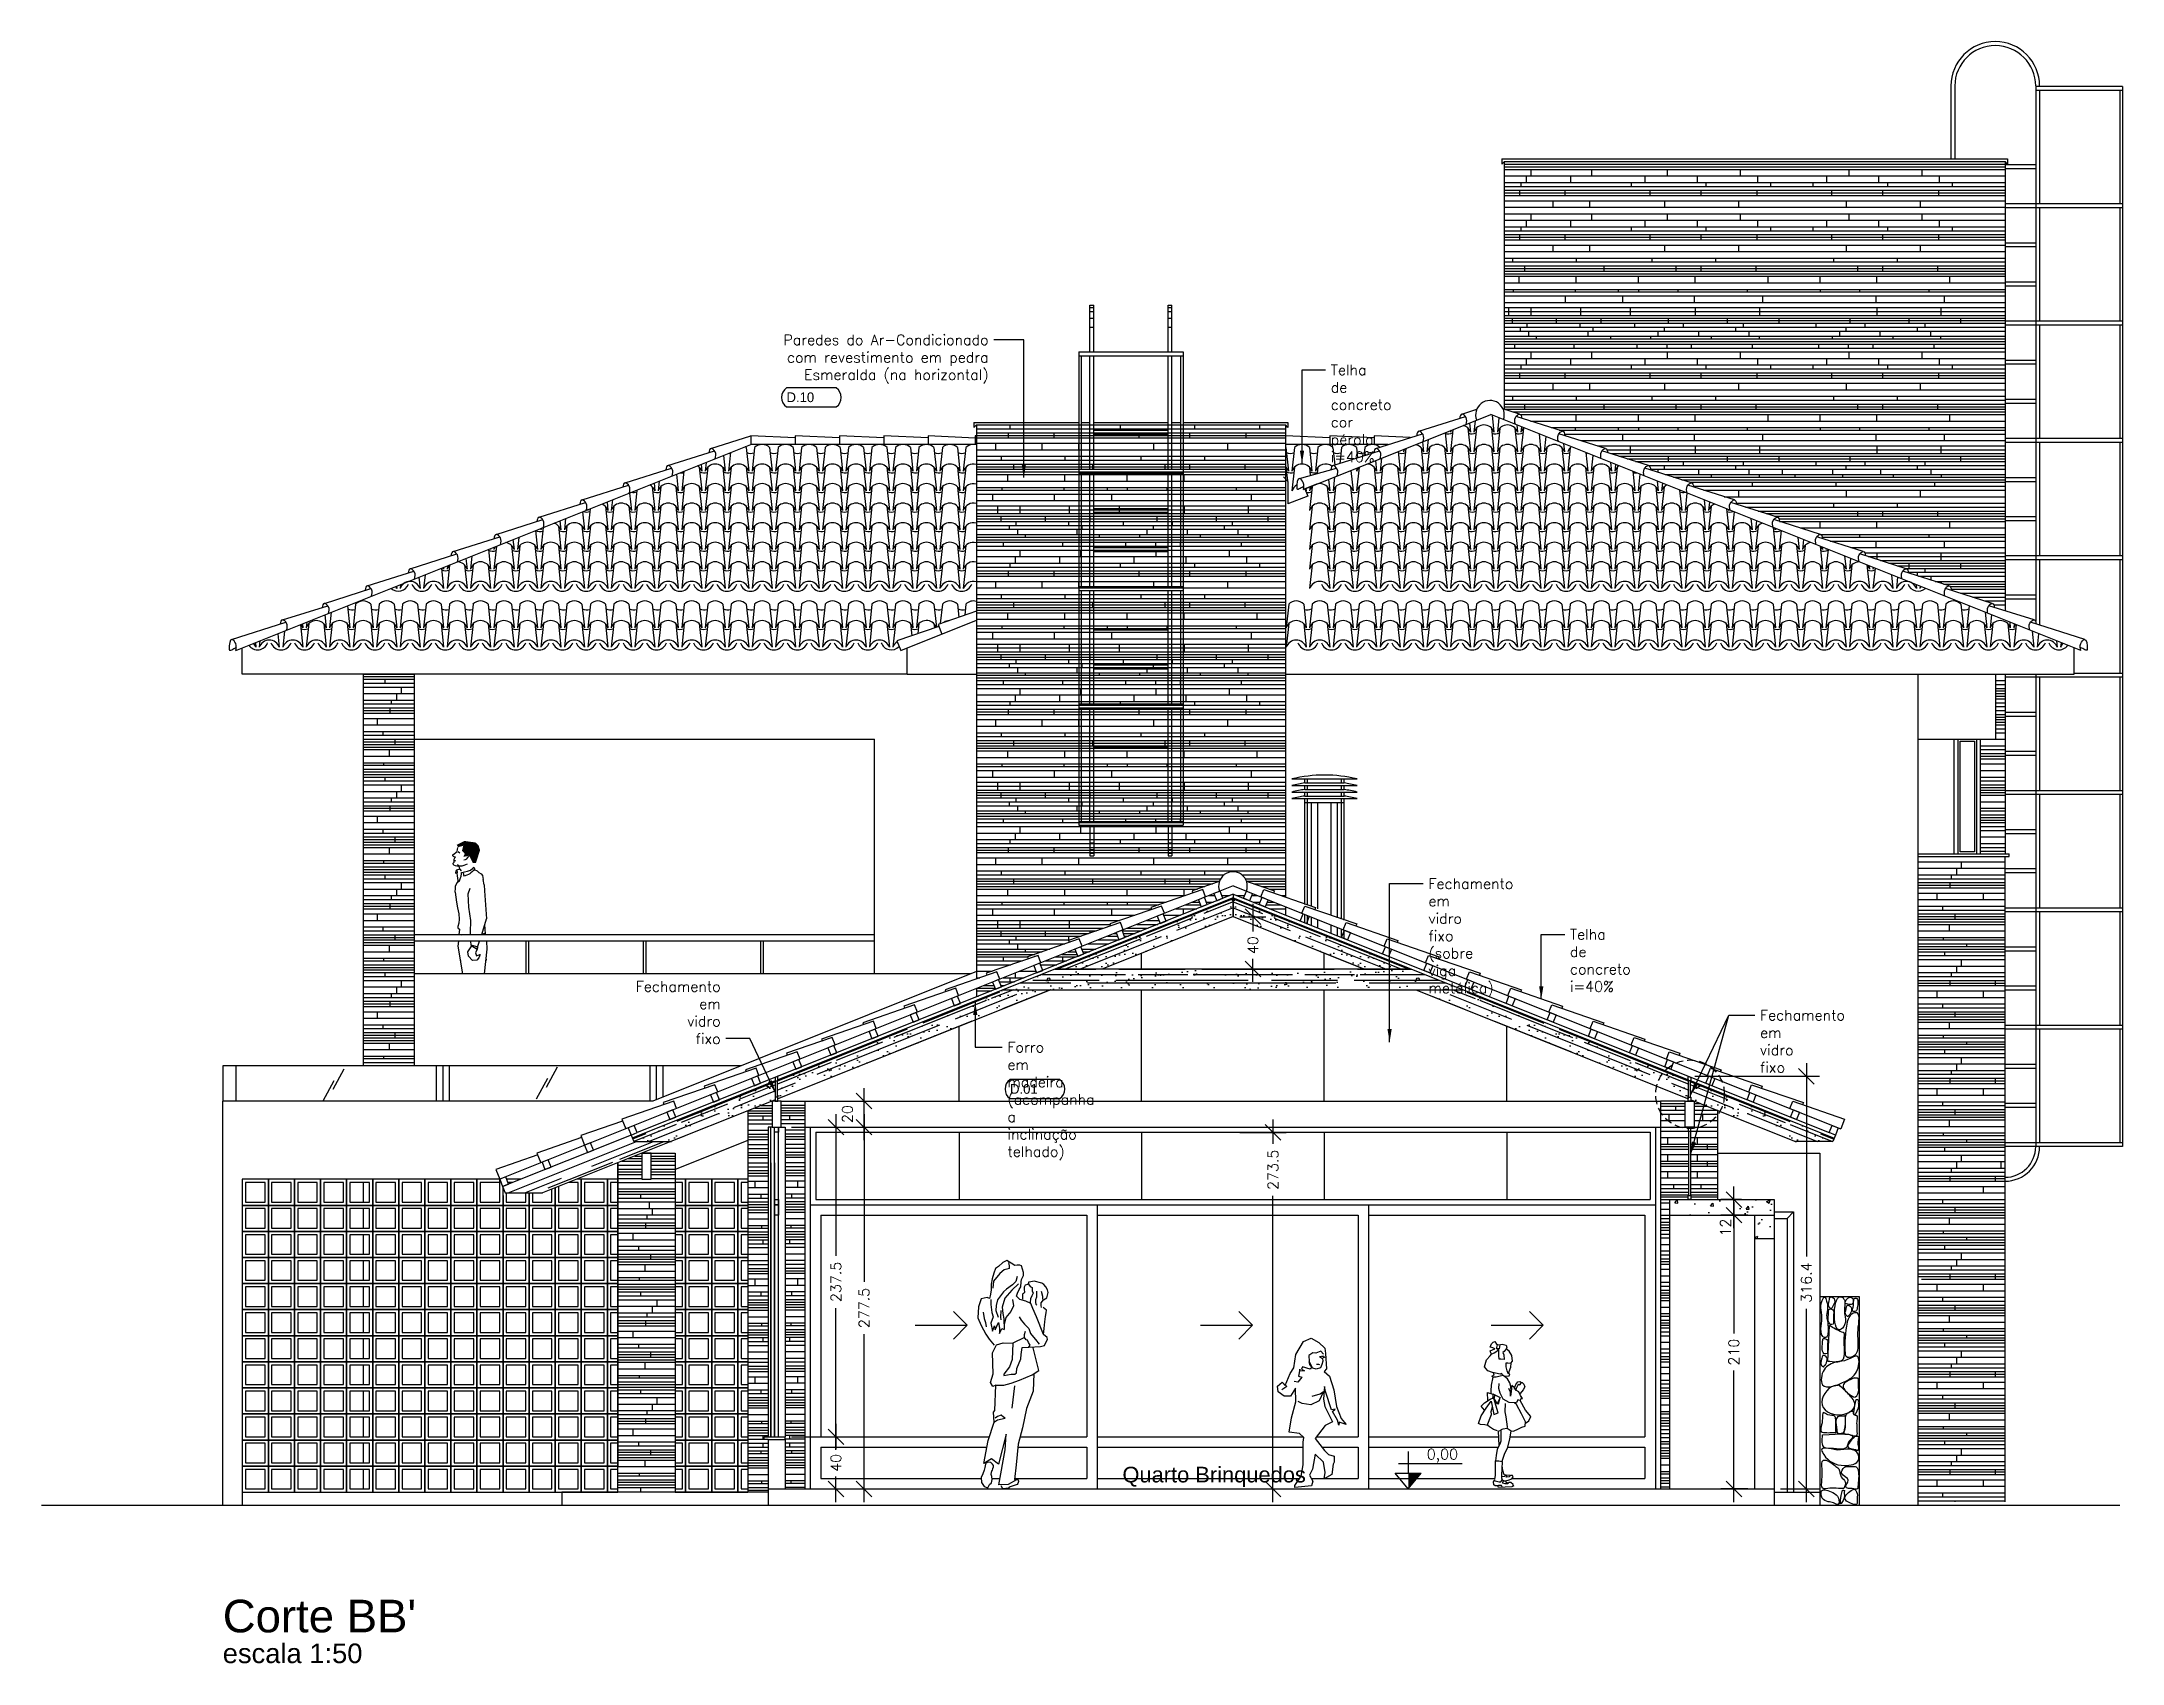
# Model space of a CAD drawing. Header units: millimetres. Extents: x -4228 to 27092, y -6721 to 984.
# Drawn here: x 22522 to 24117, y -3004 to -1760 of the extents above; entities that cross this region are included whole.
import ezdxf
from ezdxf.enums import TextEntityAlignment as Align

# ---------------------------------------------------------------- set-up
doc = ezdxf.new("R2010")
doc.units = ezdxf.units.MM
doc.header["$LTSCALE"] = 50
doc.linetypes.add('HIDDEN2', pattern=[0.1875, 0.125, -0.0625])
doc.layers.get('0').update_dxf_attribs({"lineweight": 0})
for name, color, linetype in [('borda100', 3, 'Continuous'), ('cobertura', 2, 'Continuous'), ('cobogo', 7, 'Continuous'), ('cota', 1, 'Continuous'), ('esquadrias', 3, 'Continuous'), ('estruturametalica', 2, 'Continuous'), ('gesso', 7, 'Continuous'), ('guardacorpo', 2, 'Continuous'), ('HACHURA', 2, 'Continuous'), ('hatch', 2, 'Continuous'), ('madeiramento', 2, 'Continuous'), ('PAREDE2', 4, 'Continuous'), ('PAREDES', 6, 'Continuous'), ('PAREDES3', 2, 'Continuous'), ('pedras', 2, 'Continuous'), ('peitoril', 7, 'Continuous'), ('PENA01', 3, 'Continuous'), ('PENA02', 2, 'Continuous'), ('PENA24', 24, 'Continuous'), ('PENA_01', 3, 'Continuous'), ('piso', 2, 'Continuous'), ('QLEADER', 7, 'Continuous'), ('telhas', 3, 'Continuous'), ('TEXTO', 7, 'Continuous'), ('textocod_100', 7, 'Continuous')]:
    doc.layers.add(name, color=color, linetype=linetype)
doc.styles.add('ARIAL', font='arial.ttf')
doc.styles.add('CODIGO', font='bgothl.ttf')
doc.styles.add('COTA', font='simplex.shx')
doc.styles.add('ROMANS', font='romans.shx')
doc.dimstyles.new('1_50', dxfattribs={"dimscale": 0, "dimtxt": 8, "dimasz": 12, "dimexe": 10, "dimexo": 5, "dimgap": 4, "dimtad": 0, "dimdec": 0, "dimzin": 1, "dimdsep": 46, "dimtxsty": 'ROMANS', "dimblk": 'OBLIQUE', "dimcen": 10, "dimdle": 10, "dimclrd": 1, "dimclre": 1, "dimclrt": 7, "dimaunit": 1, "dimadec": 0, "dimazin": 0, "dimtm": 1e-09, "dimtfac": 1, "dimtdec": 0, "dimtmove": 2, "dimatfit": 3, "dimldrblk": 'OBLIQUE', "dimfxl": 1, "dimtolj": 1, "dimtzin": 0, "dimarcsym": 0})
doc.dimstyles.new('LEADER_50', dxfattribs={"dimscale": 0, "dimtxt": 8, "dimasz": 10, "dimexe": 10, "dimexo": 5, "dimgap": 4, "dimtad": 0, "dimdec": 0, "dimzin": 1, "dimdsep": 46, "dimtxsty": 'ROMANS', "dimcen": 10, "dimdle": 10, "dimclrd": 9, "dimclre": 9, "dimclrt": 7, "dimaunit": 1, "dimadec": 0, "dimazin": 0, "dimtm": 1e-09, "dimtfac": 1, "dimtdec": 0, "dimtmove": 2, "dimatfit": 3, "dimfxl": 1, "dimtolj": 1, "dimtzin": 0, "dimarcsym": 0})
pattern_1 = [(37.5, (18993.008, -4039.902), (-0.48001, 14.682397), [0, -11.5824, 0, -12.954, 0, -12.3825]), (7.5, (18993.008, -4039.902), (13.4857, 21.50475), [0, -6.2484, 0, -10.4394, 0, -4.0005]), (327.5, (18983.635, -4039.902), (23.72977, 0.043116), [0, -3.81, 0, -13.716, 0, -17.907]), (317.5, (18983.635, -4039.902), (22.90669, 6.68788), [0, -1.905, 0, -8.9916, 0, -10.287])]

msp = doc.modelspace()

# ---------------------------------------------------------------- texts
at = {"layer": 'HACHURA', "color": 7, "linetype": 'Continuous', "lineweight": 30, "char_height": 8, "width": 0.32, "style": 'ROMANS'}
for s, insert, attachment_point in [('Fechamento em vidro fixo\\P(sobre viga metálica)', (23585.24, -2401.75), 1), ('Fechamento\\Pem vidro fixo', (23042.44, -2528.6), 9), ('Fechamento em\\Pvidro fixo', (23839.57, -2502.66), 1)]:
    msp.add_mtext(s, dxfattribs=dict(at, insert=insert, attachment_point=attachment_point))
at = {"layer": 'PENA02', "lineweight": 30, "style": 'COTA'}
msp.add_text('0,00', height=8, dxfattribs=at).set_placement((23583.96, -2847.33))
at = {"layer": 'QLEADER', "color": 7, "linetype": 'Continuous', "lineweight": 30, "insert": (23247.9, -1984.72), "char_height": 8, "attachment_point": 3, "style": 'ROMANS'}
msp.add_mtext('Paredes do Ar-Condicionado\\Pcom revestimento em pedra\\PEsmeralda (na horizontal)', dxfattribs=at)
at = {"layer": 'QLEADER', "color": 7, "linetype": 'Continuous', "lineweight": 30, "char_height": 8, "width": 0.32, "attachment_point": 1, "style": 'ROMANS'}
for s, insert in [('Telha de concreto\\Pcor pérola i=40%', (23510.32, -2007.75)), ('Telha de concreto\\Pi=40%', (23693.78, -2440.63)), ('Forro em madeira\\P(acompanha a inclinação telhado)', (23262.35, -2527.21))]:
    msp.add_mtext(s, dxfattribs=dict(at, insert=insert))
at = {"layer": 'TEXTO', "linetype": 'Continuous', "lineweight": 30, "style": 'ARIAL'}
msp.add_text('Quarto Brinquedos', height=12, dxfattribs=at).set_placement((23420.89, -2864.96), align=Align.CENTER)
for s, height, p in [("Corte BB'", 25, (22660.52, -2979.96)), ('escala 1:50', 15, (22660.52, -3003.54))]:
    msp.add_text(s, height=height, dxfattribs=at).set_placement(p)
at = {"layer": 'textocod_100', "lineweight": 30, "style": 'CODIGO'}
for s, p in [('D.10', (23092.93, -2036.48)), ('D.01', (23264.37, -2566.94))]:
    msp.add_text(s, height=7.5, dxfattribs=at).set_placement(p)

# ---------------------------------------------------------------- blocks, each defined once
blk = doc.blocks.new('A$C6F1F2400')
at = {"layer": 'PENA01'}
blk.add_line((24.8, 0), (25.2, 1.4), dxfattribs=at)
for points in [[(27.7, 112.1), (26.4, 109.9), (26.4, 109.9)], [(28.9, 111.5), (27.7, 112.1), (27.7, 112.1)], [(14.1, 97), (14.5, 101.4), (14.5, 101.4)], [(15.4, 95.5), (14.1, 97), (14.2, 97)], [(14.5, 101.4), (16.7, 104.6), (16.7, 104.6)], [(17.6, 95.8), (15.4, 95.5), (15.4, 95.5)], [(16.7, 104.6), (18.9, 106.5), (18.9, 106.5)], [(18.9, 95.8), (17.6, 95.8), (17.6, 95.8)], [(18.9, 109.3), (18.5, 107.4), (18.6, 107.4)], [(18.5, 107.4), (18.9, 106.5), (18.9, 106.5)], [(22, 109.9), (18.9, 109.3), (18.9, 109.3)], [(18.9, 106.5), (20.4, 104.3), (20.4, 104.3)], [(18.9, 92.6), (18.9, 95.8), (18.9, 95.8)], [(20.4, 104.3), (21.4, 103.7), (21.4, 103.7)], [(20.7, 101.8), (20.4, 98.3), (20.4, 98.3)], [(20.4, 98.3), (22.9, 98.6), (23, 98.6)], [(21.4, 103.7), (20.7, 101.8), (20.8, 101.8)], [(24.5, 109.6), (22, 109.9), (22, 109.9)], [(22.9, 98.6), (24.2, 98.6), (24.2, 98.6)], [(23.9, 109.6), (24.2, 106.5), (24.2, 106.5)], [(24.2, 106.5), (26.4, 106.5), (26.4, 106.5)], [(24.2, 98.6), (24.5, 101.4), (24.5, 101.4)], [(26.4, 109.9), (24.5, 109.6), (24.5, 109.6)], [(24.5, 104.3), (24.5, 106.2), (24.5, 106.2)], [(24.5, 106.2), (25.1, 106.2), (25.2, 106.2)], [(24.5, 101.4), (24.5, 104.3), (24.5, 104.3)], [(25.1, 106.2), (26.1, 104.3), (26.1, 104.3)], [(26.4, 106.5), (25.5, 109.6), (25.5, 109.6)], [(26.1, 104.3), (28, 103), (28, 103)], [(27.7, 106.5), (29.2, 107.1), (29.2, 107.1)], [(31.1, 104.9), (27.7, 106.5), (27.7, 106.5)], [(28, 103), (30.2, 102.4), (30.2, 102.4)], [(30.2, 110.3), (28.9, 111.5), (28.9, 111.5)], [(29.2, 107.1), (31.1, 107.7), (31.1, 107.7)], [(31.1, 107.7), (30.2, 110.3), (30.2, 110.3)], [(30.2, 102.4), (30.8, 103.3), (30.8, 103.3)], [(31.1, 101.1), (30.2, 102.4), (30.2, 102.4)], [(30.8, 103.3), (31.1, 104.9), (31.1, 104.9)], [(33.9, 98), (31.1, 101.1), (31.1, 101.1)], [(35.5, 92.6), (33.9, 98), (34, 98)], [(6.6, 80.7), (5.3, 79.4), (5.4, 79.4)], [(7.2, 80.7), (6.6, 80.7), (6.6, 80.7)], [(8.5, 81.3), (7.2, 80.7), (7.2, 80.7)], [(7.9, 79.4), (7.5, 80.7), (7.6, 80.7)], [(10.1, 81), (8.5, 81.3), (8.5, 81.3)], [(11.6, 79.1), (10.1, 81), (10.1, 81)], [(15.4, 92.3), (15.1, 95.5), (15.1, 95.5)], [(16.7, 88.9), (15.4, 92.3), (15.4, 92.3)], [(15.4, 77.5), (16, 80.4), (16, 80.4)], [(16, 87), (17.3, 87.6), (17.3, 87.6)], [(16.7, 85.7), (16, 87), (16, 87)], [(16, 80.4), (17.9, 83.5), (17.9, 83.5)], [(17, 87.3), (16.7, 88.9), (16.7, 88.9)], [(19.2, 85.4), (16.7, 85.7), (16.7, 85.7)], [(17.3, 87.6), (18.2, 89.5), (18.2, 89.5)], [(17.9, 83.5), (21.1, 86), (21.1, 86)], [(18.2, 89.5), (18.9, 92.6), (18.9, 92.6)], [(21.1, 86), (19.2, 85.4), (19.2, 85.4)], [(21.1, 86), (22.6, 87.6), (22.6, 87.6)], [(21.1, 86), (23.6, 85.4), (23.6, 85.4)], [(22.6, 87.6), (23.6, 87), (23.6, 87)], [(23.6, 87), (29.5, 88.2), (29.6, 88.2)], [(23.6, 85.4), (26.7, 84.8), (26.7, 84.8)], [(26.7, 84.8), (29.2, 84.8), (29.2, 84.8)], [(28, 86.4), (28.6, 87.9), (28.6, 87.9)], [(29.9, 85.4), (28, 86.4), (28, 86.4)], [(29.2, 84.8), (29.9, 85.4), (29.9, 85.4)], [(29.2, 84.8), (30.5, 78.5), (30.5, 78.5)], [(29.5, 88.2), (33, 89.5), (33, 89.5)], [(33, 89.5), (35.5, 92.6), (35.5, 92.6)], [(4.1, 59.3), (8.2, 66.8), (8.2, 66.8)], [(5.3, 79.4), (4.7, 77.2), (4.7, 77.2)], [(4.7, 77.2), (6, 75), (6, 75)], [(6, 75), (8.2, 72.2), (8.2, 72.2)], [(6.3, 68.4), (7.9, 70.6), (7.9, 70.6)], [(7.5, 68.4), (6.3, 68.4), (6.3, 68.4)], [(8.2, 66.8), (7.5, 68.4), (7.6, 68.4)], [(8.5, 78.8), (7.9, 79.4), (7.9, 79.4)], [(7.9, 70.6), (9.1, 73.4), (9.1, 73.4)], [(8.2, 66.8), (10.1, 67.2), (10.1, 67.2)], [(9.1, 79.4), (8.5, 78.8), (8.5, 78.8)], [(10.1, 78.2), (9.1, 79.4), (9.1, 79.4)], [(9.1, 73.4), (11.6, 74.7), (11.6, 74.7)], [(11, 76.3), (10.1, 78.2), (10.1, 78.2)], [(10.1, 67.2), (10.7, 65.6), (10.7, 65.6)], [(10.7, 65.6), (11.9, 65), (12, 65)], [(11.3, 74.1), (11, 76.3), (11, 76.3)], [(11, 63.7), (12.6, 65), (12.6, 65)], [(12.3, 76.9), (11.6, 79.1), (11.6, 79.1)], [(11.6, 74.7), (12.6, 76.6), (12.6, 76.6)], [(12.6, 75.6), (12.3, 76.9), (12.3, 76.9)], [(12.6, 76.6), (14.5, 78.2), (14.5, 78.2)], [(12.6, 65), (16.7, 65.3), (16.7, 65.3)], [(14.5, 78.2), (15.1, 73.8), (15.1, 73.8)], [(15.1, 74.1), (15.4, 77.5), (15.4, 77.5)], [(15.1, 73.8), (15.4, 71.6), (15.4, 71.6)], [(15.4, 71.6), (15.7, 70), (15.7, 70)], [(15.7, 73.1), (17, 76), (17, 76)], [(15.7, 70), (15.7, 73.1), (15.7, 73.1)], [(16.7, 65.3), (21.1, 67.8), (21.1, 67.8)], [(19.8, 58), (19.5, 64.6), (19.5, 64.6)], [(21.1, 67.8), (23.6, 72.5), (23.6, 72.5)], [(23.6, 72.5), (24.5, 76), (24.5, 76)], [(27.7, 71.2), (23.6, 69), (23.6, 69)], [(24.8, 64.3), (23.6, 69), (23.6, 69)], [(23.6, 69), (25.8, 64.6), (25.8, 64.6)], [(24.5, 76), (24.2, 79.7), (24.2, 79.7)], [(26.1, 64.6), (24.8, 64.3), (24.8, 64.3)], [(25.1, 57.4), (28.3, 68.4), (28.3, 68.4)], [(28.3, 68.4), (26.1, 64.6), (26.1, 64.6)], [(29.2, 71.9), (27.7, 71.2), (27.7, 71.2)], [(27.7, 71.2), (28.3, 68.4), (28.3, 68.4)], [(29.5, 68.7), (28, 68.4), (28, 68.4)], [(30.5, 66.2), (28.3, 56.1), (28.3, 56.1)], [(33.3, 72.8), (29.2, 71.6), (29.2, 71.6)], [(29.2, 71.6), (29.2, 68.7), (29.2, 68.7)], [(31.1, 67.8), (29.5, 68.7), (29.6, 68.7)], [(30.5, 78.5), (30.8, 74.1), (30.8, 74.1)], [(34.3, 60.9), (30.5, 66.2), (30.5, 66.2)], [(30.8, 74.1), (30.8, 72.2), (30.8, 72.2)], [(35.5, 65), (31.1, 67.8), (31.1, 67.8)], [(33, 66.8), (33.3, 72.8), (33.3, 72.8)], [(38, 62.4), (35.5, 65), (35.5, 65)], [(0, 54.6), (4.1, 59.3), (4.1, 59.3)], [(1.6, 51.1), (0, 54.6), (0, 54.6)], [(4.1, 49.5), (1.6, 51.1), (1.6, 51.1)], [(4.1, 50.5), (7.2, 56.5), (7.2, 56.5)], [(4.4, 47), (4.1, 50.5), (4.1, 50.5)], [(7.2, 56.5), (11, 63.7), (11, 63.7)], [(17.9, 46.7), (18.9, 54.3), (18.9, 54.3)], [(18.9, 54.3), (19.8, 58), (19.8, 58)], [(28.3, 56.1), (25.1, 57.4), (25.2, 57.4)], [(30.5, 58.3), (29.5, 61.8), (29.6, 61.8)], [(30.2, 56.1), (30.5, 58.3), (30.5, 58.3)], [(33.6, 47.6), (30.2, 56.1), (30.2, 56.1)], [(33, 47.6), (35.2, 48), (35.2, 48)], [(38, 54.9), (34.3, 60.9), (34.3, 60.9)], [(35.2, 48), (38.7, 48.3), (38.7, 48.3)], [(35.5, 59.3), (38, 62.4), (38, 62.4)], [(40.2, 49.2), (38, 54.9), (38, 54.9)], [(38.7, 48.3), (40.2, 49.2), (40.2, 49.2)], [(6.9, 46.4), (4.4, 47), (4.4, 47)], [(9.4, 45.1), (6.9, 46.4), (6.9, 46.4)], [(13.2, 43.2), (9.4, 45.1), (9.4, 45.1)], [(15.1, 43.6), (13.2, 43.2), (13.2, 43.2)], [(15.1, 43.2), (16.7, 44.2), (16.7, 44.2)], [(16, 37.3), (15.1, 43.2), (15.1, 43.2)], [(17.6, 31), (16, 37.3), (16, 37.3)], [(16.7, 44.2), (18.2, 45.4), (18.2, 45.4)], [(18.2, 45.1), (17.9, 46.7), (17.9, 46.7)], [(18.2, 45.4), (21.4, 44.8), (21.4, 44.8)], [(21.4, 44.8), (22.9, 44.2), (23, 44.2)], [(24.8, 43.2), (22.6, 44.2), (22.6, 44.2)], [(22.9, 44.2), (22.9, 38.5), (23, 38.5)], [(22.9, 38.5), (22.9, 35.7), (23, 35.7)], [(22.9, 35.7), (23.9, 33.2), (23.9, 33.2)], [(23.9, 33.2), (25.8, 29.4), (25.8, 29.4)], [(24.2, 32.2), (24.8, 43.2), (24.8, 43.2)], [(25.5, 43.6), (28.6, 44.5), (28.6, 44.5)], [(28.6, 44.5), (31.7, 46.7), (31.8, 46.7)], [(31.7, 46.7), (33, 47.6), (33, 47.6)], [(20.1, 25.6), (17.6, 31), (17.6, 31)], [(22, 20.3), (20.1, 25.6), (20.1, 25.6)], [(21.4, 13), (22, 16.8), (22, 16.8)], [(24.5, 20.6), (22, 20), (22, 20)], [(22, 20), (22.3, 14.3), (22.3, 14.3)], [(27, 20.6), (24.5, 20.6), (24.5, 20.6)], [(25.8, 29.4), (26.7, 24.7), (26.7, 24.7)], [(26.7, 24.7), (27, 20.6), (27, 20.6)], [(27, 16.8), (27, 20.6), (27, 20.6)], [(27, 9.6), (27, 16.8), (27, 16.8)], [(13.1, 1.4), (14.5, 0.5), (14.5, 0.5)], [(13.5, 8.3), (14.1, 9.3), (14.2, 9.3)], [(14.5, 6.7), (13.5, 8.3), (13.5, 8.3)], [(13.5, 2.3), (15.4, 3.9), (15.4, 3.9)], [(13.5, 1.1), (13.5, 2.3), (13.5, 2.3)], [(14.1, 9.3), (15.7, 9.3), (15.7, 9.3)], [(17.3, 5.8), (14.5, 6.7), (14.5, 6.7)], [(14.5, 0.5), (24.8, 0), (24.8, 0)], [(15.4, 3.9), (17, 3.9), (17, 3.9)], [(15.7, 9.3), (16.7, 8.3), (16.7, 8.3)], [(16, 9.3), (19.2, 9.6), (19.2, 9.6)], [(16.7, 8.3), (18.9, 8), (18.9, 8)], [(19.2, 4.2), (17, 3.6), (17, 3.6)], [(17, 3.9), (17.9, 3), (17.9, 3)], [(20.1, 5.2), (17.3, 5.8), (17.3, 5.8)], [(17.9, 3), (19.8, 3), (19.8, 3)], [(18.5, 8.9), (19.2, 9.6), (19.2, 9.6)], [(18.9, 8), (18.5, 8.9), (18.6, 8.9)], [(19.2, 9.6), (20.1, 8.6), (20.1, 8.6)], [(21.1, 5.2), (19.2, 5.2), (19.2, 5.2)], [(19.2, 5.2), (19.2, 4.2), (19.2, 4.2)], [(19.5, 9.6), (20.4, 9.9), (20.4, 9.9)], [(19.8, 3), (21.4, 3.3), (21.4, 3.3)], [(20.1, 8.6), (22.6, 8.3), (22.6, 8.3)], [(20.4, 9.9), (21.4, 13), (21.4, 13)], [(22, 6.1), (20.7, 5.2), (20.8, 5.2)], [(21.4, 3.3), (21.1, 5.2), (21.1, 5.2)], [(21.7, 0.1), (22.6, 1.7), (22.6, 1.7)], [(22.6, 7.4), (22, 5.8), (22, 5.8)], [(22.9, 4.5), (22, 6.1), (22, 6.1)], [(22.3, 14.3), (22.6, 9.6), (22.6, 9.6)], [(22.6, 9.6), (22.6, 7.4), (22.6, 7.4)], [(22.6, 1.7), (24.8, 1.7), (24.8, 1.7)], [(24.2, 4.5), (22.9, 4.5), (23, 4.5)], [(27.3, 5.2), (24.2, 4.5), (24.2, 4.5)], [(24.8, 1.7), (25.1, 1.4), (25.2, 1.4)], [(25.1, 1.4), (27.3, 1.4), (27.4, 1.4)], [(27.7, 6.1), (27, 9.6), (27, 9.6)], [(28, 5.8), (27.3, 5.2), (27.4, 5.2)], [(27.3, 1.4), (28.3, 2), (28.3, 2)], [(28.6, 4.5), (28, 5.8), (28, 5.8)], [(28.3, 2), (28.6, 4.5), (28.6, 4.5)]]:
    blk.add_lwpolyline(points, dxfattribs=at)
blk = doc.blocks.new('_OBLIQUE')
at = {"color": 0, "linetype": 'ByBlock'}
blk.add_line((-0.5, -0.5), (0.5, 0.5), dxfattribs=at)
blk = doc.blocks.new('*D202')
at = {"layer": 'cota', "color": 1, "linetype": 'Continuous', "lineweight": -2}
for p, q in [((23830.3, -2660), (23809.5, -2660)), ((23819.5, -2650), (23819.5, -2750.7)), ((23819.5, -2880), (23819.5, -2779.2)), ((23830.3, -2870), (23809.5, -2870))]:
    blk.add_line(p, q, dxfattribs=at)
at = {"layer": 'Defpoints', "color": 0, "linetype": 'Continuous', "lineweight": 30}
for p in [(23835.3, -2660), (23819.5, -2870), (23835.3, -2870)]:
    blk.add_point(p, dxfattribs=at)
at = {"layer": 'cota', "color": 1, "linetype": 'Continuous', "lineweight": -2, "xscale": 12, "yscale": 12, "zscale": 12}
for p, rotation in [((23819.5, -2660), 90), ((23819.5, -2870), 270)]:
    blk.add_blockref('_OBLIQUE', p, dxfattribs=dict(at, rotation=rotation))
at = {"layer": 'cota', "color": 7, "linetype": 'Continuous', "lineweight": 30, "insert": (23819.5, -2765), "char_height": 8, "attachment_point": 5, "rotation": 90, "style": 'ROMANS'}
blk.add_mtext('\\A1;210', dxfattribs=at)
blk = doc.blocks.new('*D203')
at = {"layer": 'cota', "color": 1, "linetype": 'Continuous', "lineweight": -2}
for p, q in [((23825.4, -2648), (23809.5, -2648)), ((23819.5, -2670), (23819.5, -2638)), ((23830.3, -2660), (23809.5, -2660))]:
    blk.add_line(p, q, dxfattribs=at)
at = {"layer": 'Defpoints', "color": 0, "linetype": 'Continuous', "lineweight": 30}
for p in [(23819.5, -2648), (23830.4, -2648), (23835.3, -2660)]:
    blk.add_point(p, dxfattribs=at)
at = {"layer": 'cota', "color": 1, "linetype": 'Continuous', "lineweight": -2, "xscale": 12, "yscale": 12, "zscale": 12}
for p, rotation in [((23819.5, -2648), 90), ((23819.5, -2660), 270)]:
    blk.add_blockref('_OBLIQUE', p, dxfattribs=dict(at, rotation=rotation))
at = {"layer": 'cota', "color": 7, "linetype": 'Continuous', "lineweight": 30, "insert": (23813.1, -2669.5), "char_height": 8, "attachment_point": 5, "rotation": 90, "style": 'ROMANS'}
blk.add_mtext('\\A1;12', dxfattribs=at)
blk = doc.blocks.new('*D205')
at = {"layer": 'cota', "color": 1, "linetype": 'Continuous', "lineweight": -2}
for p, q in [((23130.8, -2820), (23130.8, -2839.5)), ((23096.8, -2830), (23140.8, -2830)), ((23120.2, -2870), (23140.8, -2870)), ((23130.8, -2880), (23130.8, -2860.4))]:
    blk.add_line(p, q, dxfattribs=at)
at = {"layer": 'Defpoints', "color": 0, "linetype": 'Continuous', "lineweight": 30}
for p in [(23091.8, -2830), (23115.2, -2870), (23130.8, -2870)]:
    blk.add_point(p, dxfattribs=at)
at = {"layer": 'cota', "color": 1, "linetype": 'Continuous', "lineweight": -2, "xscale": 12, "yscale": 12, "zscale": 12}
for p, rotation in [((23130.8, -2830), 90), ((23130.8, -2870), 270)]:
    blk.add_blockref('_OBLIQUE', p, dxfattribs=dict(at, rotation=rotation))
at = {"layer": 'cota', "color": 7, "linetype": 'Continuous', "lineweight": 30, "insert": (23130.8, -2850), "char_height": 8, "attachment_point": 5, "rotation": 90, "style": 'ROMANS'}
blk.add_mtext('\\A1;40', dxfattribs=at)
blk = doc.blocks.new('*D206')
at = {"layer": 'cota', "color": 1, "linetype": 'Continuous', "lineweight": -2}
for p, q in [((23130.8, -2582.5), (23130.8, -2691.2)), ((23096.8, -2592.5), (23140.8, -2592.5)), ((23130.8, -2840), (23130.8, -2731.2)), ((23096.8, -2830), (23140.8, -2830))]:
    blk.add_line(p, q, dxfattribs=at)
at = {"layer": 'Defpoints', "color": 0, "linetype": 'Continuous', "lineweight": 30}
for p in [(23091.8, -2592.5), (23130.8, -2592.5), (23091.8, -2830)]:
    blk.add_point(p, dxfattribs=at)
at = {"layer": 'cota', "color": 1, "linetype": 'Continuous', "lineweight": -2, "xscale": 12, "yscale": 12, "zscale": 12}
for p, rotation in [((23130.8, -2592.5), 90), ((23130.8, -2830), 270)]:
    blk.add_blockref('_OBLIQUE', p, dxfattribs=dict(at, rotation=rotation))
at = {"layer": 'cota', "color": 7, "linetype": 'Continuous', "lineweight": 30, "insert": (23130.8, -2711.2), "char_height": 8, "attachment_point": 5, "rotation": 90, "style": 'ROMANS'}
blk.add_mtext('\\A1;237.5', dxfattribs=at)
blk = doc.blocks.new('*D207')
at = {"layer": 'cota', "color": 1, "linetype": 'Continuous', "lineweight": -2}
for p, q in [((23152.4, -2582.5), (23152.4, -2711.2)), ((23116.3, -2592.5), (23162.4, -2592.5)), ((23152.4, -2880), (23152.4, -2751.2)), ((23116.3, -2870), (23162.4, -2870))]:
    blk.add_line(p, q, dxfattribs=at)
at = {"layer": 'Defpoints', "color": 0, "linetype": 'Continuous', "lineweight": 30}
for p in [(23111.3, -2592.5), (23152.4, -2592.5), (23111.3, -2870)]:
    blk.add_point(p, dxfattribs=at)
at = {"layer": 'cota', "color": 1, "linetype": 'Continuous', "lineweight": -2, "xscale": 12, "yscale": 12, "zscale": 12}
for p, rotation in [((23152.4, -2592.5), 90), ((23152.4, -2870), 270)]:
    blk.add_blockref('_OBLIQUE', p, dxfattribs=dict(at, rotation=rotation))
at = {"layer": 'cota', "color": 7, "linetype": 'Continuous', "lineweight": 30, "insert": (23152.4, -2731.2), "char_height": 8, "attachment_point": 5, "rotation": 90, "style": 'ROMANS'}
blk.add_mtext('\\A1;277.5', dxfattribs=at)
blk = doc.blocks.new('*D208')
at = {"layer": 'cota', "color": 1, "linetype": 'Continuous', "lineweight": -2}
for p, q in [((23152.4, -2602.5), (23152.4, -2562.5)), ((23144.4, -2572.5), (23162.4, -2572.5)), ((23144.4, -2592.5), (23162.4, -2592.5))]:
    blk.add_line(p, q, dxfattribs=at)
at = {"layer": 'Defpoints', "color": 0, "linetype": 'Continuous', "lineweight": 30}
for p in [(23139.4, -2572.5), (23152.4, -2572.5), (23139.4, -2592.5)]:
    blk.add_point(p, dxfattribs=at)
at = {"layer": 'cota', "color": 1, "linetype": 'Continuous', "lineweight": -2, "xscale": 12, "yscale": 12, "zscale": 12}
for p, rotation in [((23152.4, -2572.5), 90), ((23152.4, -2592.5), 270)]:
    blk.add_blockref('_OBLIQUE', p, dxfattribs=dict(at, rotation=rotation))
at = {"layer": 'cota', "color": 7, "linetype": 'Continuous', "lineweight": 30, "insert": (23139.6, -2582.5), "char_height": 8, "attachment_point": 5, "rotation": 90, "style": 'ROMANS'}
blk.add_mtext('\\A1;20', dxfattribs=at)
blk = doc.blocks.new('*D209')
at = {"layer": 'cota', "color": 1, "linetype": 'Continuous', "lineweight": -2}
for p, q in [((23875.1, -2543.5), (23875.1, -2691.6)), ((23789.5, -2553.5), (23885.1, -2553.5)), ((23875.1, -2880), (23875.1, -2731.9)), ((23855.3, -2870), (23885.1, -2870))]:
    blk.add_line(p, q, dxfattribs=at)
at = {"layer": 'Defpoints', "color": 0, "linetype": 'Continuous', "lineweight": 30}
for p in [(23784.5, -2553.5), (23850.3, -2870), (23875.1, -2870)]:
    blk.add_point(p, dxfattribs=at)
at = {"layer": 'cota', "color": 1, "linetype": 'Continuous', "lineweight": -2, "xscale": 12, "yscale": 12, "zscale": 12}
for p, rotation in [((23875.1, -2553.5), 90), ((23875.1, -2870), 270)]:
    blk.add_blockref('_OBLIQUE', p, dxfattribs=dict(at, rotation=rotation))
at = {"layer": 'cota', "color": 7, "linetype": 'Continuous', "lineweight": 30, "insert": (23875.1, -2711.7), "char_height": 8, "attachment_point": 5, "rotation": 90, "style": 'ROMANS'}
blk.add_mtext('\\A1;316.4', dxfattribs=at)
blk = doc.blocks.new('*D210')
at = {"layer": 'cota', "color": 1, "linetype": 'Continuous', "lineweight": -2}
for p, q in [((23440.5, -2596.5), (23476, -2596.5)), ((23466, -2586.5), (23466, -2605.2)), ((23466, -2880), (23466, -2645.2)), ((23440.5, -2870), (23476, -2870))]:
    blk.add_line(p, q, dxfattribs=at)
at = {"layer": 'Defpoints', "color": 0, "linetype": 'Continuous', "lineweight": 30}
for p in [(23435.5, -2596.5), (23435.5, -2870), (23466, -2870)]:
    blk.add_point(p, dxfattribs=at)
at = {"layer": 'cota', "color": 1, "linetype": 'Continuous', "lineweight": -2, "xscale": 12, "yscale": 12, "zscale": 12}
for p, rotation in [((23466, -2596.5), 90), ((23466, -2870), 270)]:
    blk.add_blockref('_OBLIQUE', p, dxfattribs=dict(at, rotation=rotation))
at = {"layer": 'cota', "color": 7, "linetype": 'Continuous', "lineweight": 30, "insert": (23466, -2625.2), "char_height": 8, "attachment_point": 5, "rotation": 90, "style": 'ROMANS'}
blk.add_mtext('\\A1;273.5', dxfattribs=at)
blk = doc.blocks.new('*D212')
at = {"layer": 'cota', "color": 1, "linetype": 'Continuous', "lineweight": -2}
for p, q in [((23450.6, -2421.1), (23450.6, -2442.5)), ((23440.5, -2431.1), (23460.6, -2431.1)), ((23440.5, -2471.1), (23460.6, -2471.1)), ((23450.6, -2481.1), (23450.6, -2463.5))]:
    blk.add_line(p, q, dxfattribs=at)
at = {"layer": 'Defpoints', "color": 0, "linetype": 'Continuous', "lineweight": 30}
for p in [(23435.5, -2431.1), (23435.5, -2471.1), (23450.6, -2471.1)]:
    blk.add_point(p, dxfattribs=at)
at = {"layer": 'cota', "color": 1, "linetype": 'Continuous', "lineweight": -2, "xscale": 12, "yscale": 12, "zscale": 12}
for p, rotation in [((23450.6, -2431.1), 90), ((23450.6, -2471.1), 270)]:
    blk.add_blockref('_OBLIQUE', p, dxfattribs=dict(at, rotation=rotation))
at = {"layer": 'cota', "color": 7, "linetype": 'Continuous', "lineweight": 30, "insert": (23450.6, -2453), "char_height": 8, "attachment_point": 5, "rotation": 90, "style": 'ROMANS'}
blk.add_mtext('\\A1;40', dxfattribs=at)

# ---------------------------------------------------------------- dimensions: what is measured, and where the dimension line sits
at = {"layer": 'cota', "linetype": 'Continuous', "lineweight": 30}
for base, p1, p2, override, picture, middle in [((23450.64, -2471.06), (23435.52, -2431.06), (23435.52, -2471.06), {"dimscale": 1}, '*D212', (23450.64, -2453.03)), ((23152.45, -2572.46), (23139.37, -2592.46), (23139.37, -2572.46), {"dimscale": 1}, '*D208', (23139.58, -2582.46)), ((23466.01, -2869.96), (23435.52, -2596.46), (23435.52, -2869.96), {"dimscale": 1, "dimdec": 1}, '*D210', (23466.01, -2625.16)), ((23819.49, -2647.96), (23835.31, -2659.96), (23830.41, -2647.96), {"dimscale": 1}, '*D203', (23813.13, -2669.53))]:
    dim = msp.add_linear_dim(base=base, p1=p1, p2=p2, angle=90, dimstyle='1_50', override=override, dxfattribs=at)
    dim.commit()
    dim.dimension.update_dxf_attribs({"geometry": picture, "text_midpoint": middle, "dimtype": 160})
for base, p1, p2, override, picture, middle in [((23875.12, -2869.96), (23784.52, -2553.52), (23850.31, -2869.96), {"dimscale": 1, "dimdec": 1}, '*D209', (23875.12, -2711.74)), ((23152.45, -2592.46), (23111.29, -2869.96), (23111.29, -2592.46), {"dimscale": 1, "dimdec": 1}, '*D207', (23152.45, -2731.21)), ((23819.49, -2869.96), (23835.31, -2659.96), (23835.31, -2869.96), {"dimscale": 1}, '*D202', (23819.49, -2764.96)), ((23130.85, -2869.96), (23091.79, -2829.96), (23115.19, -2869.96), {"dimscale": 1}, '*D205', (23130.85, -2849.96))]:
    dim = msp.add_linear_dim(base=base, p1=p1, p2=p2, angle=90, dimstyle='1_50', override=override, dxfattribs=at)
    dim.commit()
    dim.dimension.update_dxf_attribs({"geometry": picture, "text_midpoint": middle})
dim = msp.add_aligned_dim(p1=(23091.79, -2829.96), p2=(23091.79, -2592.46), distance=-39.06, dimstyle='1_50', override={"dimscale": 1, "dimdec": 1}, dxfattribs=at)
dim.commit()
dim.dimension.update_dxf_attribs({"geometry": '*D206', "text_midpoint": (23130.85, -2711.21)})

# ---------------------------------------------------------------- hatches: boundary and pattern name
at = {"layer": 'HACHURA', "linetype": 'Continuous', "lineweight": 30}
h = msp.add_hatch(dxfattribs=at)
h.set_pattern_fill('AR-CONC', color=256, scale=0.15, style=0)
h.set_pattern_definition([(50, (27656.342, -5330.45), (27.3277, -2.39086), [2.8575, -31.4325]), (355, (27656.342, -5330.45), (-5.28642, 28.6585), [2.286, -25.146]), (100.451, (27658.62, -5330.648), (22.04138, 26.2675), [2.4285, -26.7135]), (46.1842, (27656.342, -5322.83), (40.66186, -6.30635), [4.28625, -47.14875]), (96.6356, (27659.73, -5323.355), (35.61064, 37.11383), [3.64275, -40.07025]), (351.184, (27656.342, -5322.83), (35.6107, 37.11377), [3.429, -37.719]), (21, (27660.152, -5324.734), (22.74223, -15.33983), [2.8575, -31.4325]), (326, (27660.152, -5324.734), (9.2703, 27.6282), [2.286, -25.146]), (71.4514, (27662.047, -5326.012), (32.01247, 12.28843), [2.4285, -26.7135]), (37.5, (27656.342, -5330.449), (0.46329, 12.683256), [0, -24.8412, 0, -25.527, 0, -25.24125]), (7.5, (27656.342, -5330.449), (10.02295, 15.027086), [0, -14.5542, 0, -24.2697, 0, -9.62025]), (327.5, (27647.846, -5330.449), (20.33859, -0.859312), [0, -9.525, 0, -29.718, 0, -39.4335]), (317.5, (27644.036, -5330.449), (22.21938, 3.813974), [0, -12.3825, 0, -19.7358, 0, -28.0035])])
h.paths.add_polyline_path([(23850.31, -2677.96), (23850.31, -2647.96), (23770.31, -2647.96), (23770.31, -2659.96), (23835.31, -2659.96), (23835.31, -2677.96)])
at = {"layer": 'hatch', "linetype": 'Continuous', "lineweight": 30}
h = msp.add_hatch(dxfattribs=at)
h.set_pattern_fill('AR-SAND', color=256, scale=0.3, style=0)
h.set_pattern_definition(pattern_1)
h.paths.add_polyline_path([(23295.52, -2487.06), (23259.17, -2487.06), (23086.29, -2556.22), (23086.29, -2557.02), (23086.04, -2557.02), (23086.04, -2569.46), (23086.29, -2569.46), (23086.29, -2570.76)])
h.paths.add_polyline_path([(23084.54, -2557.02), (23084.27, -2557.02), (22974.62, -2600.88), (22975.69, -2603.56), (23004.28, -2603.56), (23063.29, -2579.86), (23081.79, -2572.54), (23081.79, -2572.46), (23081.99, -2572.46), (23084.29, -2571.55), (23084.29, -2569.46), (23084.54, -2569.46)])
h.paths.add_polyline_path([(23435.52, -2431.06), (23435.52, -2416.52), (23299.17, -2471.06), (23335.52, -2471.06)])
h = msp.add_hatch(dxfattribs=at)
h.set_pattern_fill('AR-RROOF', color=3, scale=0.5, style=0)
h.set_pattern_definition([(201.8014, (23435.521, -2431.062), (-21.22498, -22.1683), [190.5, -25.4, 63.5, -12.7]), (201.8014, (23422.197, -2443.231), (18.0648, -10.96624), [38.1, -4.191, 76.2, -9.525]), (201.8014, (23433.635, -2443.444), (-58.15644, -32.42705), [101.6, -17.78, 50.8, -12.7])])
h.paths.add_polyline_path([(23335.52, -2471.06), (23435.52, -2431.06), (23435.52, -2416.52), (23299.17, -2471.06)])
h.paths.add_polyline_path([(23086.04, -2569.46), (23086.29, -2569.46), (23086.29, -2570.76), (23295.52, -2487.06), (23259.17, -2487.06), (23086.29, -2556.22), (23086.29, -2557.02), (23086.04, -2557.02)])
h.paths.add_polyline_path([(23004.28, -2603.56), (23063.29, -2579.86), (23081.79, -2572.54), (23081.79, -2572.46), (23081.99, -2572.46), (23084.29, -2571.55), (23084.29, -2569.46), (23084.54, -2569.46), (23084.54, -2557.02), (23084.27, -2557.02), (22974.62, -2600.88), (22975.69, -2603.56)])
h = msp.add_hatch(dxfattribs=at)
h.set_pattern_fill('AR-SAND', color=256, scale=0.3, style=0)
h.set_pattern_definition([(142.5, (27878.035, -4039.902), (0.48001, 14.682397), [0, -11.5824, 0, -12.954, 0, -12.3825]), (172.5, (27878.035, -4039.902), (-13.4857, 21.50475), [0, -6.2484, 0, -10.4394, 0, -4.0005]), (212.5, (27887.407, -4039.902), (-23.72977, 0.043116), [0, -3.81, 0, -13.716, 0, -17.907]), (222.5, (27887.407, -4039.902), (-22.90669, 6.68788), [0, -1.905, 0, -8.9916, 0, -10.287])])
h.paths.add_polyline_path([(23575.52, -2487.06), (23611.87, -2487.06), (23784.76, -2556.22), (23784.76, -2557.02), (23785.01, -2557.02), (23785.01, -2569.46), (23784.76, -2569.46), (23784.76, -2570.76)])
h.paths.add_polyline_path([(23786.51, -2557.02), (23786.77, -2557.02), (23896.42, -2600.88), (23895.35, -2603.56), (23866.77, -2603.56), (23807.76, -2579.86), (23789.26, -2572.54), (23789.26, -2572.46), (23789.06, -2572.46), (23786.76, -2571.55), (23786.76, -2569.46), (23786.51, -2569.46)])
h.paths.add_polyline_path([(23435.52, -2431.06), (23435.52, -2416.52), (23571.87, -2471.06), (23535.52, -2471.06)])
h = msp.add_hatch(dxfattribs=at)
h.set_pattern_fill('AR-RROOF', color=3, scale=0.5, style=0)
h.set_pattern_definition([(338.1986, (23435.521, -2431.062), (21.22498, -22.1683), [190.5, -25.4, 63.5, -12.7]), (338.1986, (23448.846, -2443.231), (-18.0648, -10.96624), [38.1, -4.191, 76.2, -9.525]), (338.1986, (23437.408, -2443.444), (58.15644, -32.42705), [101.6, -17.78, 50.8, -12.7])])
h.paths.add_polyline_path([(23535.52, -2471.06), (23435.52, -2431.06), (23435.52, -2416.52), (23571.87, -2471.06)])
h.paths.add_polyline_path([(23785.01, -2569.46), (23784.76, -2569.46), (23784.76, -2570.76), (23575.52, -2487.06), (23611.87, -2487.06), (23784.76, -2556.22), (23784.76, -2557.02), (23785.01, -2557.02)])
h.paths.add_polyline_path([(23866.77, -2603.56), (23807.76, -2579.86), (23789.26, -2572.54), (23789.26, -2572.46), (23789.06, -2572.46), (23786.76, -2571.55), (23786.76, -2569.46), (23786.51, -2569.46), (23786.51, -2557.02), (23786.77, -2557.02), (23896.42, -2600.88), (23895.35, -2603.56)])
h = msp.add_hatch(dxfattribs=at)
h.set_pattern_fill('AR-SAND', color=256, scale=0.3, style=0)
h.set_pattern_definition(pattern_1)
h.paths.add_polyline_path([(23611.87, -2487.06), (23571.87, -2471.06), (23299.17, -2471.06), (23259.17, -2487.06)])
h = msp.add_hatch(dxfattribs=at)
h.set_pattern_fill('AR-RROOF', color=3, scale=0.5, style=0)
h.set_pattern_definition([(0, (23435.521, -2431.062), (27.94, 12.7), [190.5, -25.4, 63.5, -12.7]), (0, (23452.412, -2424.712), (-12.7, 16.891), [38.1, -4.191, 76.2, -9.525]), (0, (23441.871, -2420.2675), (66.04, 8.509), [101.6, -17.78, 50.8, -12.7])])
h.paths.add_polyline_path([(23611.87, -2487.06), (23571.87, -2471.06), (23299.17, -2471.06), (23259.17, -2487.06)])
h = msp.add_hatch(dxfattribs=at)
h.set_pattern_fill('AR-RROOF', color=3, scale=0.7, style=0)
h.set_pattern_definition([(21.8014, (18109.732, -4110.413), (29.71497, 31.035633), [266.7, -35.56, 88.9, -17.78]), (21.8014, (18128.386, -4093.376), (-25.29074, 15.35273), [53.34, -5.8674, 106.68, -13.335]), (21.8014, (18112.373, -4093.079), (81.419012, 45.397868), [142.24, -24.892, 71.12, -17.78])])
h.paths.add_polyline_path([(23004.28, -2603.56), (22975.69, -2603.56), (22973.69, -2598.56), (22875.16, -2637.97), (22877.16, -2642.97), (22905.75, -2642.97)])

# ---------------------------------------------------------------- linework, layer by layer
at = {"color": 3, "lineweight": 30}
for p, q in [((22837.02, -2383.59), (22840.31, -2380.98)), ((22837.18, -2384.73), (22839.16, -2385.55)), ((22837.2, -2390.14), (22837.9, -2389.26)), ((22837.39, -2391.26), (22837.2, -2390.14)), ((22837.9, -2389.26), (22838.05, -2387.03)), ((22838, -2387.75), (22839.14, -2388.21)), ((22838.05, -2387.03), (22838.76, -2385.49)), ((22840.31, -2380.98), (22840.9, -2377.92)), ((22841.95, -2392.32), (22840.62, -2390.97)), ((22841.12, -2381.01), (22842.4, -2382.17)), ((22842.47, -2394.6), (22841.95, -2392.32)), ((22851.96, -2394), (22853.07, -2393.01)), ((22853.07, -2393.01), (22853.68, -2394.43)), ((22838.8, -2412.31), (22839.08, -2409.15)), ((22839.12, -2397.25), (22839.07, -2397.59)), ((22839.07, -2397.59), (22840.24, -2397.32)), ((22839.08, -2407.5), (22840.67, -2404.64)), ((22839.08, -2409.15), (22839.08, -2407.5)), ((22839.25, -2396.17), (22839.12, -2397.25)), ((22839.77, -2395.31), (22839.25, -2396.17)), ((22842.35, -2394.56), (22839.83, -2395.31)), ((22839.83, -2395.31), (22839.83, -2395.44)), ((22839.83, -2395.44), (22840.12, -2395.91)), ((22840.12, -2395.91), (22840.36, -2396.44)), ((22840.3, -2397.32), (22840.18, -2397.92)), ((22840.18, -2397.92), (22840.18, -2398.33)), ((22840.18, -2398.33), (22840.24, -2399.2)), ((22840.24, -2399.2), (22840.3, -2399.81)), ((22840.36, -2396.44), (22840.3, -2396.79)), ((22840.3, -2396.79), (22840.3, -2397.32)), ((22840.3, -2399.81), (22840.57, -2401.54)), ((22840.57, -2401.54), (22840.81, -2403.39)), ((22840.81, -2403.39), (22840.67, -2404.64)), ((22840.67, -2404.64), (22842.05, -2403.66)), ((22842.05, -2403.66), (22842.55, -2401.97)), ((22842.47, -2394.6), (22843.28, -2395.83)), ((22842.55, -2401.97), (22843.29, -2400.12)), ((22843.29, -2400.12), (22843.66, -2398.27)), ((22843.66, -2397.13), (22848.12, -2396.15)), ((22843.66, -2398.27), (22843.66, -2397.13)), ((22844.9, -2397.57), (22843.66, -2397.13)), ((22845.4, -2398.42), (22844.9, -2397.57)), ((22845.4, -2399.12), (22845.4, -2398.42)), ((22845.9, -2399.97), (22845.4, -2399.12)), ((22846.88, -2399.55), (22845.9, -2399.97)), ((22847.62, -2399.27), (22846.88, -2399.55)), ((22848.99, -2398.84), (22847.62, -2399.27)), ((22848.12, -2396.15), (22850.59, -2395.3)), ((22848.82, -2413.64), (22850.28, -2409.31)), ((22849.98, -2398.12), (22848.99, -2398.84)), ((22850.83, -2397.42), (22849.98, -2398.12)), ((22850.59, -2395.3), (22851.96, -2394)), ((22851.96, -2396.42), (22850.83, -2397.42)), ((22852.81, -2395.72), (22851.96, -2396.42)), ((22853.68, -2394.43), (22852.81, -2395.72)), ((22853.3, -2395), (22855.66, -2395.85)), ((22855.66, -2395.85), (22857.03, -2397.13)), ((22857.03, -2397.13), (22858.64, -2398.12)), ((22858.64, -2398.12), (22859.75, -2399.42)), ((22859.75, -2399.42), (22860.35, -2402.65)), ((22861.1, -2406.6), (22860.35, -2402.65)), ((22861.1, -2406.6), (22861.25, -2411.37)), ((22838.8, -2412.31), (22839.83, -2419.84)), ((22839.83, -2419.84), (22840.54, -2424.21)), ((22840.54, -2424.21), (22841.57, -2428.99)), ((22849.34, -2423.75), (22848.82, -2413.64)), ((22850.81, -2434.12), (22849.34, -2423.75)), ((22861.25, -2411.37), (22862.82, -2432.79)), ((22841.57, -2436.14), (22840.89, -2438.52)), ((22840.89, -2438.52), (22840.89, -2439.73)), ((22840.89, -2439.73), (22842.27, -2440.92)), ((22841.57, -2428.99), (22841.92, -2432.96)), ((22841.92, -2432.96), (22841.57, -2436.14)), ((22841.78, -2444.72), (22842.26, -2440.79)), ((22850.57, -2443.17), (22850.81, -2434.12)), ((22859.3, -2444.75), (22862.82, -2432.79)), ((22862.01, -2444.11), (22861.58, -2437)), ((22841.19, -2453.64), (22841.57, -2449.96)), ((22844.76, -2474.96), (22841.19, -2453.64)), ((22841.56, -2444.53), (22843.46, -2444.96)), ((22848.5, -2458.1), (22851.61, -2453.37)), ((22850.64, -2444.96), (22850.57, -2443.17)), ((22850.97, -2452.89), (22850.85, -2449.96)), ((22856.31, -2454.51), (22850.97, -2452.89)), ((22851.61, -2453.37), (22855.6, -2456.08)), ((22855.6, -2456.08), (22854.31, -2458.78)), ((22855.44, -2456.01), (22857.51, -2449.96)), ((22855.6, -2456.08), (22856.31, -2454.51)), ((22859.23, -2444.96), (22859.3, -2444.75)), ((22859.38, -2444.46), (22861.64, -2443.69)), ((22861.27, -2474.96), (22863.39, -2456.06)), ((22862.18, -2444.96), (22862.01, -2444.11)), ((22863.39, -2456.06), (22863.06, -2449.96)), ((22843.1, -2464.96), (22842.95, -2464.15)), ((22848.96, -2461.44), (22848.5, -2458.1)), ((22849.06, -2461.32), (22852.07, -2464.77)), ((22855.42, -2464.33), (22852.25, -2464.75)), ((22854.31, -2458.78), (22855.07, -2461.03)), ((22855.07, -2461.03), (22857.72, -2460.04)), ((22857.04, -2462.59), (22855.42, -2464.33)), ((22857.97, -2460.04), (22857.04, -2462.59)), ((22862.52, -2463.77), (22862.37, -2464.96)), ((23258.8, -2696.19), (23255.46, -2699.28)), ((23261.84, -2694.84), (23258.8, -2696.19)), ((23265.23, -2696.85), (23261.84, -2694.84)), ((23263.07, -2696.21), (23263.68, -2698.91)), ((23268.13, -2698.53), (23265.23, -2696.85)), ((23249.98, -2712.94), (23249.95, -2717.6)), ((23250.54, -2708.8), (23249.98, -2712.94)), ((23251.81, -2704.53), (23250.54, -2708.8)), ((23251.77, -2710.67), (23251.12, -2715.95)), ((23256.58, -2704.68), (23251.77, -2710.67)), ((23253.29, -2700.92), (23251.81, -2704.53)), ((23255.46, -2699.28), (23253.29, -2700.92)), ((23259.92, -2701.89), (23256.58, -2704.68)), ((23261.88, -2701.48), (23259.92, -2701.89)), ((23263.66, -2700.99), (23261.88, -2701.48)), ((23263.68, -2698.91), (23263.66, -2700.99)), ((23270.95, -2712.66), (23265.64, -2717.49)), ((23268.67, -2710.99), (23266.28, -2713.46)), ((23269.79, -2698.33), (23268.13, -2698.53)), ((23269.74, -2707.05), (23268.67, -2710.99)), ((23271.98, -2698.43), (23269.79, -2698.33)), ((23273.11, -2698.86), (23271.98, -2698.43)), ((23272.71, -2714.84), (23272.94, -2711.1)), ((23272.94, -2711.1), (23273.25, -2709.24)), ((23273.83, -2701.47), (23273.11, -2698.86)), ((23273.25, -2709.24), (23274.72, -2706.25)), ((23274.74, -2703.85), (23273.83, -2701.47)), ((23274.72, -2706.25), (23274.74, -2703.85)), ((23278.45, -2712.59), (23277.82, -2713.12)), ((23278.46, -2711.26), (23278.45, -2712.59)), ((23280.42, -2711.15), (23278.46, -2711.26)), ((23278.55, -2711.35), (23278.54, -2712.8)), ((23278.54, -2712.8), (23279.89, -2714.59)), ((23282.91, -2710.54), (23280.42, -2711.15)), ((23288.62, -2712.03), (23282.91, -2710.54)), ((23290.28, -2713.2), (23288.62, -2712.03)), ((23242.14, -2724.1), (23240.23, -2730.41)), ((23244.42, -2723.7), (23242.14, -2724.1)), ((23246.71, -2723.09), (23244.42, -2723.7)), ((23248.57, -2723.94), (23246.71, -2723.09)), ((23249.09, -2721.95), (23248.57, -2723.94)), ((23249.95, -2717.6), (23249.09, -2721.95)), ((23249.7, -2724.57), (23249.58, -2728.6)), ((23249.58, -2728.6), (23250.37, -2734.65)), ((23254.79, -2725.01), (23253.73, -2729.37)), ((23259.4, -2718.9), (23254.79, -2725.01)), ((23260.29, -2723.6), (23258.29, -2730.52)), ((23261.58, -2716.63), (23259.4, -2718.9)), ((23265.64, -2717.49), (23260.29, -2723.6)), ((23266.28, -2713.46), (23261.58, -2716.63)), ((23266.21, -2724.67), (23267.1, -2729.54)), ((23269.43, -2722.08), (23270.07, -2719.92)), ((23271.82, -2724.59), (23269.43, -2722.08)), ((23270.07, -2719.92), (23271.45, -2717.02)), ((23271.45, -2717.02), (23272.71, -2714.84)), ((23276.38, -2726.07), (23271.82, -2724.59)), ((23274.01, -2721.07), (23273.99, -2722.85)), ((23273.99, -2722.85), (23273.99, -2724.31)), ((23274.63, -2720.16), (23274.01, -2720.66)), ((23274.01, -2720.66), (23274.01, -2721.07)), ((23275.26, -2719.63), (23274.63, -2720.16)), ((23275.08, -2716.1), (23275.07, -2717.34)), ((23275.07, -2717.34), (23275.39, -2718.71)), ((23275.2, -2715.27), (23275.08, -2716.1)), ((23275.41, -2714.77), (23275.2, -2715.27)), ((23275.5, -2719.33), (23275.26, -2719.63)), ((23275.39, -2718.71), (23275.5, -2719.33)), ((23275.83, -2713.73), (23275.41, -2714.77)), ((23277.82, -2713.12), (23275.83, -2713.73)), ((23280.22, -2727.87), (23276.38, -2726.07)), ((23280.12, -2724.23), (23279.69, -2726.71)), ((23279.69, -2726.71), (23279.69, -2727.54)), ((23279.89, -2714.59), (23281.34, -2715.51)), ((23281.18, -2721.95), (23280.12, -2724.23)), ((23281.95, -2731.5), (23280.22, -2727.87)), ((23282.02, -2719.79), (23281.18, -2721.95)), ((23281.34, -2715.51), (23281.21, -2716.76)), ((23281.21, -2716.76), (23281.32, -2717.92)), ((23281.32, -2717.92), (23282.02, -2719.79)), ((23283.98, -2724.99), (23283.84, -2726.86)), ((23283.84, -2726.86), (23284.25, -2728.31)), ((23284.61, -2722.8), (23283.98, -2724.99)), ((23284.25, -2728.31), (23284.87, -2729.03)), ((23284.52, -2718.23), (23284.72, -2720.43)), ((23284.72, -2720.43), (23284.61, -2722.8)), ((23288.1, -2729.26), (23288.11, -2728.13)), ((23288.11, -2728.13), (23288.2, -2727.18)), ((23288.17, -2718.17), (23289.27, -2722)), ((23288.2, -2727.18), (23290.08, -2724.91)), ((23289.27, -2722), (23289.26, -2724.4)), ((23290.08, -2724.91), (23292.5, -2723.27)), ((23291.72, -2714.87), (23290.28, -2713.2)), ((23293.16, -2717.25), (23291.72, -2714.87)), ((23292.5, -2723.27), (23293.65, -2719.33)), ((23293.65, -2719.33), (23293.16, -2717.25)), ((23240.23, -2730.41), (23239.64, -2738.83)), ((23239.64, -2738.83), (23242.3, -2744.66)), ((23242.3, -2744.66), (23245.79, -2751.23)), ((23243.73, -2734.4), (23244.62, -2739.27)), ((23244.62, -2739.27), (23245.55, -2742.19)), ((23245.55, -2742.19), (23245.95, -2745.72)), ((23251.39, -2737.86), (23249.7, -2742.75)), ((23249.7, -2742.75), (23251, -2748.86)), ((23250.37, -2734.65), (23251.39, -2737.86)), ((23251, -2748.86), (23252.47, -2744.84)), ((23252.47, -2744.84), (23252.99, -2748.04)), ((23252.99, -2748.04), (23255.6, -2742.37)), ((23253.73, -2729.37), (23253.38, -2733.1)), ((23253.38, -2733.1), (23255.21, -2738.3)), ((23255.6, -2742.37), (23256.32, -2746.73)), ((23257.32, -2733.04), (23257.08, -2738.31)), ((23257.08, -2738.31), (23257.19, -2740.18)), ((23258.29, -2730.52), (23258.88, -2735.33)), ((23258.88, -2735.33), (23259.57, -2739.58)), ((23259.57, -2739.58), (23259.93, -2747.67)), ((23261.03, -2738.55), (23259.95, -2743.73)), ((23264.91, -2733.8), (23261.03, -2738.55)), ((23267.1, -2729.54), (23264.91, -2733.8)), ((23271.32, -2737.9), (23272.85, -2740.49)), ((23272.85, -2740.49), (23275.44, -2743.62)), ((23275.44, -2743.62), (23278.65, -2746.96)), ((23284.52, -2738.07), (23281.95, -2731.5)), ((23290.12, -2751.39), (23284.52, -2738.07)), ((23288.51, -2730.71), (23288.1, -2729.26)), ((23292.44, -2732.84), (23289.63, -2730.84)), ((23290.48, -2746.95), (23291.02, -2741.85)), ((23291.02, -2741.85), (23291.58, -2737.7)), ((23291.58, -2737.7), (23292.1, -2735.01)), ((23292.1, -2735.01), (23292.44, -2732.84)), ((23245.79, -2751.23), (23248.26, -2755.19)), ((23248.26, -2755.19), (23252.17, -2759.66)), ((23250.89, -2765.68), (23253.84, -2759.47)), ((23253.84, -2759.47), (23258.95, -2757.96)), ((23256.32, -2746.73), (23256.38, -2750.68)), ((23256.38, -2750.68), (23258.07, -2746.95)), ((23258.07, -2746.95), (23259.93, -2747.67)), ((23258.95, -2757.96), (23266.51, -2758.09)), ((23266.51, -2758.09), (23266.01, -2770.75)), ((23275.37, -2753.91), (23266.51, -2758.09)), ((23275.37, -2753.91), (23275.39, -2751.51)), ((23276.72, -2755.58), (23275.37, -2753.91)), ((23275.39, -2751.51), (23276.23, -2749.02)), ((23277.64, -2755.79), (23276.72, -2755.58)), ((23278.46, -2757.67), (23277.64, -2755.79)), ((23279.69, -2759.63), (23278.46, -2757.67)), ((23278.65, -2746.96), (23280.08, -2750.71)), ((23278.76, -2761.2), (23279.69, -2759.63)), ((23278.76, -2761.2), (23287.78, -2760.63)), ((23280.08, -2750.71), (23282.22, -2753.63)), ((23282.22, -2753.63), (23283.87, -2755.42)), ((23283.87, -2755.42), (23286.76, -2758.84)), ((23287.78, -2760.63), (23290.81, -2759.91)), ((23290.12, -2751.39), (23290.48, -2746.95)), ((23292.93, -2753.9), (23290.12, -2751.39)), ((23290.81, -2759.91), (23291.65, -2758.05)), ((23291.65, -2758.05), (23293.12, -2755.47)), ((23293.12, -2755.47), (23292.93, -2753.9)), ((23251.32, -2781.78), (23250.89, -2765.68)), ((23264.02, -2776.26), (23259.51, -2781.83)), ((23266.01, -2770.75), (23264.02, -2776.26)), ((23269.5, -2777.63), (23272.66, -2770.08)), ((23272.66, -2770.08), (23272.89, -2766.76)), ((23272.89, -2766.76), (23273.66, -2761.58)), ((23273.66, -2761.58), (23278.76, -2761.2)), ((23286.54, -2779.19), (23282.08, -2761.63)), ((23249.41, -2788.41), (23251.32, -2781.78)), ((23251.26, -2791.33), (23249.41, -2788.41)), ((23253.34, -2790.3), (23251.26, -2791.33)), ((23252.81, -2809.73), (23253.34, -2790.3)), ((23253.34, -2790.3), (23259.66, -2790.43)), ((23259.51, -2781.83), (23259.5, -2782.96)), ((23259.5, -2782.96), (23265.11, -2781.87)), ((23259.66, -2790.43), (23265.19, -2788.81)), ((23265.11, -2781.87), (23268.14, -2781.89)), ((23265.19, -2788.81), (23271.72, -2786.57)), ((23267.73, -2790.9), (23265.73, -2807.9)), ((23268.14, -2781.89), (23269.18, -2780.95)), ((23269.18, -2780.95), (23269.5, -2777.63)), ((23271.72, -2786.57), (23281.21, -2782.47)), ((23281.21, -2782.47), (23286.54, -2779.19)), ((23282.58, -2781.45), (23282.17, -2795.05)), ((23276.89, -2808.22), (23273.9, -2823.03)), ((23282.17, -2795.05), (23276.89, -2808.22)), ((23247.47, -2832.73), (23252.21, -2818.86)), ((23251.64, -2810.96), (23252.81, -2809.73)), ((23252.21, -2818.86), (23251.64, -2810.96)), ((23252.54, -2818.44), (23254.84, -2816.89)), ((23254.85, -2814.39), (23252.86, -2815.75)), ((23252.86, -2815.75), (23252.86, -2815.75)), ((23254.84, -2816.89), (23260.66, -2815.59)), ((23257.44, -2813.28), (23254.85, -2814.39)), ((23259.42, -2814.84), (23257.44, -2813.28)), ((23260.66, -2815.59), (23259.42, -2814.84)), ((23273.9, -2823.03), (23270.58, -2835.67)), ((23244.33, -2850.45), (23247.47, -2832.73)), ((23261.29, -2827.84), (23255.45, -2851.05)), ((23255.77, -2866.83), (23260.59, -2839.87)), ((23260.59, -2839.87), (23261.29, -2827.84)), ((23270.58, -2835.67), (23268.94, -2851.43)), ((23244.42, -2855.46), (23243.57, -2858.45)), ((23250.08, -2846.87), (23244.33, -2850.45)), ((23244.94, -2853.48), (23244.42, -2855.46)), ((23245.49, -2851.08), (23244.94, -2853.48)), ((23245.91, -2850.37), (23245.49, -2851.08)), ((23246.74, -2849.63), (23245.91, -2850.37)), ((23247.66, -2849.55), (23246.74, -2849.63)), ((23249.74, -2849.56), (23247.66, -2849.55)), ((23250.77, -2850.9), (23249.74, -2849.56)), ((23255.45, -2851.05), (23250.08, -2846.87)), ((23250.1, -2857.04), (23250.65, -2855.5)), ((23251.59, -2851.86), (23250.77, -2850.9)), ((23250.85, -2855.71), (23251.16, -2854.35)), ((23251.16, -2854.35), (23251.7, -2853.01)), ((23251.7, -2853.01), (23251.59, -2851.86)), ((23268.94, -2851.43), (23267.83, -2862.75)), ((23243.57, -2858.45), (23242.19, -2861.26)), ((23242.19, -2861.26), (23242.49, -2865.09)), ((23242.49, -2865.09), (23244.55, -2868.12)), ((23244.55, -2868.12), (23247.33, -2869.18)), ((23247.33, -2869.18), (23248.59, -2866.49)), ((23248.59, -2866.49), (23250.05, -2865.34)), ((23249.89, -2858.82), (23250.1, -2857.04)), ((23250.5, -2860.48), (23249.89, -2858.82)), ((23250.05, -2865.34), (23250.69, -2862.65)), ((23250.69, -2862.65), (23250.5, -2860.48)), ((23263.03, -2866.46), (23255.77, -2866.83)), ((23258.74, -2869.96), (23257.51, -2867.46)), ((23263.1, -2869.49), (23258.74, -2869.96)), ((23269.18, -2862.87), (23263.03, -2866.46)), ((23263.64, -2868.54), (23263.1, -2869.49)), ((23269.76, -2866.5), (23263.64, -2868.54)), ((23267.83, -2862.75), (23270.53, -2862.98)), ((23270.39, -2865.88), (23269.76, -2866.5)), ((23270.73, -2864.14), (23270.39, -2865.88)), ((23270.53, -2862.98), (23270.73, -2864.14))]:
    msp.add_line(p, q, dxfattribs=at)
for points in [[(23473.16, -2788.17), (23475.3, -2790.73), (23479.11, -2781.52), (23481.92, -2777.2), (23483.57, -2766.78), (23489.41, -2756.83), (23495.36, -2754.45), (23501.12, -2757.61), (23505.89, -2761.92), (23506.26, -2766.02), (23507.02, -2777.86), (23505.26, -2779.95), (23509.47, -2783.6), (23512.56, -2794.01), (23514.72, -2806.67), (23518.33, -2815.9), (23522.27, -2820.47), (23516.75, -2818.82), (23516.41, -2821), (23515.42, -2817.12), (23511.78, -2810.62), (23513.67, -2808.86), (23510.96, -2809.33), (23506.34, -2795.13), (23505.64, -2791.46), (23504.73, -2801.24), (23505.76, -2806.75), (23511.59, -2818.58), (23506.03, -2821.28), (23498.26, -2831.39), (23505.63, -2840.6), (23508.71, -2843.6), (23512.88, -2844.78), (23512.96, -2849.43), (23512.07, -2850.87), (23511.04, -2858.84), (23505.16, -2862.22), (23506.16, -2857.3), (23504.71, -2849.54), (23498.44, -2843.24), (23496.3, -2854.68), (23494.13, -2859.45), (23496.56, -2864.1), (23495.45, -2867.47), (23482.83, -2868.96), (23482.71, -2867.25), (23487.57, -2860.12), (23489.29, -2851.46), (23489.05, -2833.99), (23489.7, -2830.63), (23486.42, -2827.55), (23478.52, -2826.36), (23480.11, -2815.35), (23483.49, -2803.27), (23483.3, -2792.67), (23479.51, -2798.82), (23474.49, -2798.83), (23469.9, -2795.56), (23469.36, -2791.05), (23473.16, -2788.17), (23476.57, -2791.33), (23472.85, -2794.04)], [(23504.72, -2766.68), (23502.71, -2764.25), (23498.93, -2765.95), (23496.57, -2765.66), (23493.59, -2767.6), (23493.68, -2772.12), (23495.77, -2776.35), (23494.42, -2778.06), (23488.69, -2776.36), (23487.76, -2778.1), (23490.13, -2779.43), (23486.87, -2779.75), (23486.59, -2778.2), (23485.47, -2783.42), (23488.12, -2784.33), (23485.05, -2788.03), (23482.19, -2787.46)], [(23504.75, -2768.1), (23501.7, -2768.54), (23503.9, -2769.92), (23504.36, -2772.01), (23503.53, -2774.53), (23502.48, -2777.11), (23499.24, -2778.18), (23496.58, -2777.3), (23494.66, -2775.37), (23493.68, -2772.46)], [(23501.9, -2774.86), (23501.26, -2774.62), (23499.34, -2774.65)], [(23503.73, -2768.05), (23505.72, -2768.8), (23504.25, -2769.49)], [(23496.1, -2798.93), (23502.14, -2797.01), (23504.87, -2795.25), (23501.41, -2802.47), (23494.93, -2805.4), (23488.5, -2804.35), (23485.33, -2802.94)]]:
    msp.add_lwpolyline(points, dxfattribs=at)
at = {"color": 7, "linetype": 'Continuous', "lineweight": 30}
for centre in [(23293.98, -2479.06), (23577.06, -2479.06), (23577.06, -2479.06)]:
    msp.add_circle(centre, 1, dxfattribs=at)
at = {"color": 3, "lineweight": 30}
for centre, radius, start, end in [((22837.43, -2384.11), 0.67, 128.36147, 247.69168), ((22842, -2380.66), 11.56, 246.53724, 302.04483), ((22845.12, -2383.36), 4.25, 274.14763, 342.22542)]:
    msp.add_arc(centre, radius, start, end, dxfattribs=at)
for points in [[(22839.99, -2375.91), (22845.93, -2373.02), (22840.99, -2377.81), (22854.35, -2374.17)], [(22845.14, -2375.86), (22854.35, -2374.17), (22844.03, -2380.58), (22856.76, -2376.39)], [(22844.03, -2380.58), (22856.76, -2376.39), (22846.17, -2382.88), (22857.89, -2380.1)], [(22841.17, -2381.18), (22841.07, -2382.16), (22841.67, -2381.61)], [(22846.17, -2382.88), (22857.89, -2380.1), (22845.03, -2385.22), (22849.48, -2384.35)], [(22857.89, -2380.1), (22849.48, -2384.35), (22854.79, -2389.81), (22852.38, -2389.99)]]:
    msp.add_solid(points, dxfattribs=at)
at = {"layer": 'borda100', "color": 9, "linetype": 'Continuous', "lineweight": 30}
for points in [[(23131.06, -2040.11, 0.5251151), (23131.06, -2025.51), (23092.88, -2025.51, 0.5251151), (23092.88, -2040.11)], [(23302.5, -2570.58, 0.5251151), (23302.5, -2555.97), (23264.32, -2555.97, 0.5251151), (23264.32, -2570.58)]]:
    msp.add_lwpolyline(points, format="xyb", close=True, dxfattribs=at)
at = {"layer": 'cobertura', "color": 3, "linetype": 'Continuous', "lineweight": 30}
for p, q in [((22675.52, -2244.96), (22675.52, -2224.96)), ((23435.52, -2413.83), (23435.52, -2431.06)), ((23435.52, -2413.83), (23435.52, -2431.06)), ((23435.52, -2413.83), (23435.52, -2431.06)), ((23435.52, -2413.83), (23435.52, -2431.06))]:
    msp.add_line(p, q, dxfattribs=at)
at = {"layer": 'cobertura', "linetype": 'Continuous', "lineweight": 30}
msp.add_arc((23435.31, -2407.59), 11, 339.7026, 201.11218, dxfattribs=at)
at = {"layer": 'cobogo', "color": 3, "linetype": 'Continuous', "lineweight": 30}
for points in [[(22675.52, -2652.46), (22695.52, -2652.46), (22695.52, -2632.46), (22675.52, -2632.46)], [(22675.52, -2652.46), (22695.52, -2652.46), (22695.52, -2632.46), (22675.52, -2632.46)], [(22675.52, -2652.46), (22695.52, -2652.46), (22695.52, -2632.46), (22675.52, -2632.46)], [(22675.52, -2652.46), (22695.52, -2652.46), (22695.52, -2632.46), (22675.52, -2632.46)], [(22695.52, -2652.46), (22715.52, -2652.46), (22715.52, -2632.46), (22695.52, -2632.46)], [(22695.52, -2652.46), (22715.52, -2652.46), (22715.52, -2632.46), (22695.52, -2632.46)], [(22695.52, -2652.46), (22715.52, -2652.46), (22715.52, -2632.46), (22695.52, -2632.46)], [(22695.52, -2652.46), (22715.52, -2652.46), (22715.52, -2632.46), (22695.52, -2632.46)], [(22715.52, -2652.46), (22735.52, -2652.46), (22735.52, -2632.46), (22715.52, -2632.46)], [(22715.52, -2652.46), (22735.52, -2652.46), (22735.52, -2632.46), (22715.52, -2632.46)], [(22715.52, -2652.46), (22735.52, -2652.46), (22735.52, -2632.46), (22715.52, -2632.46)], [(22715.52, -2652.46), (22735.52, -2652.46), (22735.52, -2632.46), (22715.52, -2632.46)], [(22735.52, -2652.46), (22755.52, -2652.46), (22755.52, -2632.46), (22735.52, -2632.46)], [(22735.52, -2652.46), (22755.52, -2652.46), (22755.52, -2632.46), (22735.52, -2632.46)], [(22735.52, -2652.46), (22755.52, -2652.46), (22755.52, -2632.46), (22735.52, -2632.46)], [(22735.52, -2652.46), (22755.52, -2652.46), (22755.52, -2632.46), (22735.52, -2632.46)], [(22755.52, -2652.46), (22775.52, -2652.46), (22775.52, -2632.46), (22755.52, -2632.46)], [(22755.52, -2652.46), (22775.52, -2652.46), (22775.52, -2632.46), (22755.52, -2632.46)], [(22755.52, -2652.46), (22775.52, -2652.46), (22775.52, -2632.46), (22755.52, -2632.46)], [(22755.52, -2652.46), (22775.52, -2652.46), (22775.52, -2632.46), (22755.52, -2632.46)], [(22775.52, -2652.46), (22795.52, -2652.46), (22795.52, -2632.46), (22775.52, -2632.46)], [(22775.52, -2652.46), (22795.52, -2652.46), (22795.52, -2632.46), (22775.52, -2632.46)], [(22775.52, -2652.46), (22795.52, -2652.46), (22795.52, -2632.46), (22775.52, -2632.46)], [(22775.52, -2652.46), (22795.52, -2652.46), (22795.52, -2632.46), (22775.52, -2632.46)], [(22795.52, -2652.46), (22815.52, -2652.46), (22815.52, -2632.46), (22795.52, -2632.46)], [(22795.52, -2652.46), (22815.52, -2652.46), (22815.52, -2632.46), (22795.52, -2632.46)], [(22795.52, -2652.46), (22815.52, -2652.46), (22815.52, -2632.46), (22795.52, -2632.46)], [(22795.52, -2652.46), (22815.52, -2652.46), (22815.52, -2632.46), (22795.52, -2632.46)], [(22815.52, -2652.46), (22835.52, -2652.46), (22835.52, -2632.46), (22815.52, -2632.46)], [(22815.52, -2652.46), (22835.52, -2652.46), (22835.52, -2632.46), (22815.52, -2632.46)], [(22815.52, -2652.46), (22835.52, -2652.46), (22835.52, -2632.46), (22815.52, -2632.46)], [(22815.52, -2652.46), (22835.52, -2652.46), (22835.52, -2632.46), (22815.52, -2632.46)], [(22835.52, -2652.46), (22855.52, -2652.46), (22855.52, -2632.46), (22835.52, -2632.46)], [(22835.52, -2652.46), (22855.52, -2652.46), (22855.52, -2632.46), (22835.52, -2632.46)], [(22835.52, -2652.46), (22855.52, -2652.46), (22855.52, -2632.46), (22835.52, -2632.46)], [(22835.52, -2652.46), (22855.52, -2652.46), (22855.52, -2632.46), (22835.52, -2632.46)], [(22935.52, -2652.46), (22955.52, -2652.46), (22955.52, -2632.46), (22935.52, -2632.46)], [(22935.52, -2652.46), (22955.52, -2652.46), (22955.52, -2632.46), (22935.52, -2632.46)], [(22935.52, -2652.46), (22955.52, -2652.46), (22955.52, -2632.46), (22935.52, -2632.46)], [(22935.52, -2652.46), (22955.52, -2652.46), (22955.52, -2632.46), (22935.52, -2632.46)], [(23015.52, -2652.46), (23035.52, -2652.46), (23035.52, -2632.46), (23015.52, -2632.46)], [(23015.52, -2652.46), (23035.52, -2652.46), (23035.52, -2632.46), (23015.52, -2632.46)], [(23015.52, -2652.46), (23035.52, -2652.46), (23035.52, -2632.46), (23015.52, -2632.46)], [(23015.52, -2652.46), (23035.52, -2652.46), (23035.52, -2632.46), (23015.52, -2632.46)], [(23035.52, -2652.46), (23055.52, -2652.46), (23055.52, -2632.46), (23035.52, -2632.46)], [(23035.52, -2652.46), (23055.52, -2652.46), (23055.52, -2632.46), (23035.52, -2632.46)], [(23035.52, -2652.46), (23055.52, -2652.46), (23055.52, -2632.46), (23035.52, -2632.46)], [(23035.52, -2652.46), (23055.52, -2652.46), (23055.52, -2632.46), (23035.52, -2632.46)], [(22678.02, -2649.96), (22693.02, -2649.96), (22693.02, -2634.96), (22678.02, -2634.96)], [(22678.02, -2649.96), (22693.02, -2649.96), (22693.02, -2634.96), (22678.02, -2634.96)], [(22678.02, -2649.96), (22693.02, -2649.96), (22693.02, -2634.96), (22678.02, -2634.96)], [(22678.02, -2649.96), (22693.02, -2649.96), (22693.02, -2634.96), (22678.02, -2634.96)], [(22698.02, -2649.96), (22713.02, -2649.96), (22713.02, -2634.96), (22698.02, -2634.96)], [(22698.02, -2649.96), (22713.02, -2649.96), (22713.02, -2634.96), (22698.02, -2634.96)], [(22698.02, -2649.96), (22713.02, -2649.96), (22713.02, -2634.96), (22698.02, -2634.96)], [(22698.02, -2649.96), (22713.02, -2649.96), (22713.02, -2634.96), (22698.02, -2634.96)], [(22718.02, -2649.96), (22733.02, -2649.96), (22733.02, -2634.96), (22718.02, -2634.96)], [(22718.02, -2649.96), (22733.02, -2649.96), (22733.02, -2634.96), (22718.02, -2634.96)], [(22718.02, -2649.96), (22733.02, -2649.96), (22733.02, -2634.96), (22718.02, -2634.96)], [(22718.02, -2649.96), (22733.02, -2649.96), (22733.02, -2634.96), (22718.02, -2634.96)], [(22738.02, -2649.96), (22753.02, -2649.96), (22753.02, -2634.96), (22738.02, -2634.96)], [(22738.02, -2649.96), (22753.02, -2649.96), (22753.02, -2634.96), (22738.02, -2634.96)], [(22738.02, -2649.96), (22753.02, -2649.96), (22753.02, -2634.96), (22738.02, -2634.96)], [(22738.02, -2649.96), (22753.02, -2649.96), (22753.02, -2634.96), (22738.02, -2634.96)], [(22758.02, -2649.96), (22773.02, -2649.96), (22773.02, -2634.96), (22758.02, -2634.96)], [(22758.02, -2649.96), (22773.02, -2649.96), (22773.02, -2634.96), (22758.02, -2634.96)], [(22758.02, -2649.96), (22773.02, -2649.96), (22773.02, -2634.96), (22758.02, -2634.96)], [(22758.02, -2649.96), (22773.02, -2649.96), (22773.02, -2634.96), (22758.02, -2634.96)], [(22778.02, -2649.96), (22793.02, -2649.96), (22793.02, -2634.96), (22778.02, -2634.96)], [(22778.02, -2649.96), (22793.02, -2649.96), (22793.02, -2634.96), (22778.02, -2634.96)], [(22778.02, -2649.96), (22793.02, -2649.96), (22793.02, -2634.96), (22778.02, -2634.96)], [(22778.02, -2649.96), (22793.02, -2649.96), (22793.02, -2634.96), (22778.02, -2634.96)], [(22798.02, -2649.96), (22813.02, -2649.96), (22813.02, -2634.96), (22798.02, -2634.96)], [(22798.02, -2649.96), (22813.02, -2649.96), (22813.02, -2634.96), (22798.02, -2634.96)], [(22798.02, -2649.96), (22813.02, -2649.96), (22813.02, -2634.96), (22798.02, -2634.96)], [(22798.02, -2649.96), (22813.02, -2649.96), (22813.02, -2634.96), (22798.02, -2634.96)], [(22818.02, -2649.96), (22833.02, -2649.96), (22833.02, -2634.96), (22818.02, -2634.96)], [(22818.02, -2649.96), (22833.02, -2649.96), (22833.02, -2634.96), (22818.02, -2634.96)], [(22818.02, -2649.96), (22833.02, -2649.96), (22833.02, -2634.96), (22818.02, -2634.96)], [(22818.02, -2649.96), (22833.02, -2649.96), (22833.02, -2634.96), (22818.02, -2634.96)], [(22838.02, -2649.96), (22853.02, -2649.96), (22853.02, -2634.96), (22838.02, -2634.96)], [(22838.02, -2649.96), (22853.02, -2649.96), (22853.02, -2634.96), (22838.02, -2634.96)], [(22838.02, -2649.96), (22853.02, -2649.96), (22853.02, -2634.96), (22838.02, -2634.96)], [(22838.02, -2649.96), (22853.02, -2649.96), (22853.02, -2634.96), (22838.02, -2634.96)], [(22938.02, -2649.96), (22953.02, -2649.96), (22953.02, -2634.96), (22938.02, -2634.96)], [(22938.02, -2649.96), (22953.02, -2649.96), (22953.02, -2634.96), (22938.02, -2634.96)], [(22938.02, -2649.96), (22953.02, -2649.96), (22953.02, -2634.96), (22938.02, -2634.96)], [(22938.02, -2649.96), (22953.02, -2649.96), (22953.02, -2634.96), (22938.02, -2634.96)], [(23018.02, -2649.96), (23033.02, -2649.96), (23033.02, -2634.96), (23018.02, -2634.96)], [(23018.02, -2649.96), (23033.02, -2649.96), (23033.02, -2634.96), (23018.02, -2634.96)], [(23018.02, -2649.96), (23033.02, -2649.96), (23033.02, -2634.96), (23018.02, -2634.96)], [(23018.02, -2649.96), (23033.02, -2649.96), (23033.02, -2634.96), (23018.02, -2634.96)], [(23038.02, -2649.96), (23053.02, -2649.96), (23053.02, -2634.96), (23038.02, -2634.96)], [(23038.02, -2649.96), (23053.02, -2649.96), (23053.02, -2634.96), (23038.02, -2634.96)], [(23038.02, -2649.96), (23053.02, -2649.96), (23053.02, -2634.96), (23038.02, -2634.96)], [(23038.02, -2649.96), (23053.02, -2649.96), (23053.02, -2634.96), (23038.02, -2634.96)], [(22675.52, -2672.46), (22695.52, -2672.46), (22695.52, -2652.46), (22675.52, -2652.46)], [(22675.52, -2672.46), (22695.52, -2672.46), (22695.52, -2652.46), (22675.52, -2652.46)], [(22675.52, -2672.46), (22695.52, -2672.46), (22695.52, -2652.46), (22675.52, -2652.46)], [(22675.52, -2672.46), (22695.52, -2672.46), (22695.52, -2652.46), (22675.52, -2652.46)], [(22678.02, -2669.96), (22693.02, -2669.96), (22693.02, -2654.96), (22678.02, -2654.96)], [(22678.02, -2669.96), (22693.02, -2669.96), (22693.02, -2654.96), (22678.02, -2654.96)], [(22678.02, -2669.96), (22693.02, -2669.96), (22693.02, -2654.96), (22678.02, -2654.96)], [(22678.02, -2669.96), (22693.02, -2669.96), (22693.02, -2654.96), (22678.02, -2654.96)], [(22695.52, -2672.46), (22715.52, -2672.46), (22715.52, -2652.46), (22695.52, -2652.46)], [(22695.52, -2672.46), (22715.52, -2672.46), (22715.52, -2652.46), (22695.52, -2652.46)], [(22695.52, -2672.46), (22715.52, -2672.46), (22715.52, -2652.46), (22695.52, -2652.46)], [(22695.52, -2672.46), (22715.52, -2672.46), (22715.52, -2652.46), (22695.52, -2652.46)], [(22698.02, -2669.96), (22713.02, -2669.96), (22713.02, -2654.96), (22698.02, -2654.96)], [(22698.02, -2669.96), (22713.02, -2669.96), (22713.02, -2654.96), (22698.02, -2654.96)], [(22698.02, -2669.96), (22713.02, -2669.96), (22713.02, -2654.96), (22698.02, -2654.96)], [(22698.02, -2669.96), (22713.02, -2669.96), (22713.02, -2654.96), (22698.02, -2654.96)], [(22715.52, -2672.46), (22735.52, -2672.46), (22735.52, -2652.46), (22715.52, -2652.46)], [(22715.52, -2672.46), (22735.52, -2672.46), (22735.52, -2652.46), (22715.52, -2652.46)], [(22715.52, -2672.46), (22735.52, -2672.46), (22735.52, -2652.46), (22715.52, -2652.46)], [(22715.52, -2672.46), (22735.52, -2672.46), (22735.52, -2652.46), (22715.52, -2652.46)], [(22718.02, -2669.96), (22733.02, -2669.96), (22733.02, -2654.96), (22718.02, -2654.96)], [(22718.02, -2669.96), (22733.02, -2669.96), (22733.02, -2654.96), (22718.02, -2654.96)], [(22718.02, -2669.96), (22733.02, -2669.96), (22733.02, -2654.96), (22718.02, -2654.96)], [(22718.02, -2669.96), (22733.02, -2669.96), (22733.02, -2654.96), (22718.02, -2654.96)], [(22735.52, -2672.46), (22755.52, -2672.46), (22755.52, -2652.46), (22735.52, -2652.46)], [(22735.52, -2672.46), (22755.52, -2672.46), (22755.52, -2652.46), (22735.52, -2652.46)], [(22735.52, -2672.46), (22755.52, -2672.46), (22755.52, -2652.46), (22735.52, -2652.46)], [(22735.52, -2672.46), (22755.52, -2672.46), (22755.52, -2652.46), (22735.52, -2652.46)], [(22738.02, -2669.96), (22753.02, -2669.96), (22753.02, -2654.96), (22738.02, -2654.96)], [(22738.02, -2669.96), (22753.02, -2669.96), (22753.02, -2654.96), (22738.02, -2654.96)], [(22738.02, -2669.96), (22753.02, -2669.96), (22753.02, -2654.96), (22738.02, -2654.96)], [(22738.02, -2669.96), (22753.02, -2669.96), (22753.02, -2654.96), (22738.02, -2654.96)], [(22755.52, -2672.46), (22775.52, -2672.46), (22775.52, -2652.46), (22755.52, -2652.46)], [(22755.52, -2672.46), (22775.52, -2672.46), (22775.52, -2652.46), (22755.52, -2652.46)], [(22755.52, -2672.46), (22775.52, -2672.46), (22775.52, -2652.46), (22755.52, -2652.46)], [(22755.52, -2672.46), (22775.52, -2672.46), (22775.52, -2652.46), (22755.52, -2652.46)], [(22758.02, -2669.96), (22773.02, -2669.96), (22773.02, -2654.96), (22758.02, -2654.96)], [(22758.02, -2669.96), (22773.02, -2669.96), (22773.02, -2654.96), (22758.02, -2654.96)], [(22758.02, -2669.96), (22773.02, -2669.96), (22773.02, -2654.96), (22758.02, -2654.96)], [(22758.02, -2669.96), (22773.02, -2669.96), (22773.02, -2654.96), (22758.02, -2654.96)], [(22775.52, -2672.46), (22795.52, -2672.46), (22795.52, -2652.46), (22775.52, -2652.46)], [(22775.52, -2672.46), (22795.52, -2672.46), (22795.52, -2652.46), (22775.52, -2652.46)], [(22775.52, -2672.46), (22795.52, -2672.46), (22795.52, -2652.46), (22775.52, -2652.46)], [(22775.52, -2672.46), (22795.52, -2672.46), (22795.52, -2652.46), (22775.52, -2652.46)], [(22778.02, -2669.96), (22793.02, -2669.96), (22793.02, -2654.96), (22778.02, -2654.96)], [(22778.02, -2669.96), (22793.02, -2669.96), (22793.02, -2654.96), (22778.02, -2654.96)], [(22778.02, -2669.96), (22793.02, -2669.96), (22793.02, -2654.96), (22778.02, -2654.96)], [(22778.02, -2669.96), (22793.02, -2669.96), (22793.02, -2654.96), (22778.02, -2654.96)], [(22795.52, -2672.46), (22815.52, -2672.46), (22815.52, -2652.46), (22795.52, -2652.46)], [(22795.52, -2672.46), (22815.52, -2672.46), (22815.52, -2652.46), (22795.52, -2652.46)], [(22795.52, -2672.46), (22815.52, -2672.46), (22815.52, -2652.46), (22795.52, -2652.46)], [(22795.52, -2672.46), (22815.52, -2672.46), (22815.52, -2652.46), (22795.52, -2652.46)], [(22798.02, -2669.96), (22813.02, -2669.96), (22813.02, -2654.96), (22798.02, -2654.96)], [(22798.02, -2669.96), (22813.02, -2669.96), (22813.02, -2654.96), (22798.02, -2654.96)], [(22798.02, -2669.96), (22813.02, -2669.96), (22813.02, -2654.96), (22798.02, -2654.96)], [(22798.02, -2669.96), (22813.02, -2669.96), (22813.02, -2654.96), (22798.02, -2654.96)], [(22815.52, -2672.46), (22835.52, -2672.46), (22835.52, -2652.46), (22815.52, -2652.46)], [(22815.52, -2672.46), (22835.52, -2672.46), (22835.52, -2652.46), (22815.52, -2652.46)], [(22815.52, -2672.46), (22835.52, -2672.46), (22835.52, -2652.46), (22815.52, -2652.46)], [(22815.52, -2672.46), (22835.52, -2672.46), (22835.52, -2652.46), (22815.52, -2652.46)], [(22818.02, -2669.96), (22833.02, -2669.96), (22833.02, -2654.96), (22818.02, -2654.96)], [(22818.02, -2669.96), (22833.02, -2669.96), (22833.02, -2654.96), (22818.02, -2654.96)], [(22818.02, -2669.96), (22833.02, -2669.96), (22833.02, -2654.96), (22818.02, -2654.96)], [(22818.02, -2669.96), (22833.02, -2669.96), (22833.02, -2654.96), (22818.02, -2654.96)], [(22835.52, -2672.46), (22855.52, -2672.46), (22855.52, -2652.46), (22835.52, -2652.46)], [(22835.52, -2672.46), (22855.52, -2672.46), (22855.52, -2652.46), (22835.52, -2652.46)], [(22835.52, -2672.46), (22855.52, -2672.46), (22855.52, -2652.46), (22835.52, -2652.46)], [(22835.52, -2672.46), (22855.52, -2672.46), (22855.52, -2652.46), (22835.52, -2652.46)], [(22838.02, -2669.96), (22853.02, -2669.96), (22853.02, -2654.96), (22838.02, -2654.96)], [(22838.02, -2669.96), (22853.02, -2669.96), (22853.02, -2654.96), (22838.02, -2654.96)], [(22838.02, -2669.96), (22853.02, -2669.96), (22853.02, -2654.96), (22838.02, -2654.96)], [(22838.02, -2669.96), (22853.02, -2669.96), (22853.02, -2654.96), (22838.02, -2654.96)], [(22855.52, -2672.46), (22875.52, -2672.46), (22875.52, -2652.46), (22855.52, -2652.46)], [(22855.52, -2672.46), (22875.52, -2672.46), (22875.52, -2652.46), (22855.52, -2652.46)], [(22855.52, -2672.46), (22875.52, -2672.46), (22875.52, -2652.46), (22855.52, -2652.46)], [(22855.52, -2672.46), (22875.52, -2672.46), (22875.52, -2652.46), (22855.52, -2652.46)], [(22858.02, -2669.96), (22873.02, -2669.96), (22873.02, -2654.96), (22858.02, -2654.96)], [(22858.02, -2669.96), (22873.02, -2669.96), (22873.02, -2654.96), (22858.02, -2654.96)], [(22858.02, -2669.96), (22873.02, -2669.96), (22873.02, -2654.96), (22858.02, -2654.96)], [(22858.02, -2669.96), (22873.02, -2669.96), (22873.02, -2654.96), (22858.02, -2654.96)], [(22875.52, -2672.46), (22895.52, -2672.46), (22895.52, -2652.46), (22875.52, -2652.46)], [(22875.52, -2672.46), (22895.52, -2672.46), (22895.52, -2652.46), (22875.52, -2652.46)], [(22875.52, -2672.46), (22895.52, -2672.46), (22895.52, -2652.46), (22875.52, -2652.46)], [(22875.52, -2672.46), (22895.52, -2672.46), (22895.52, -2652.46), (22875.52, -2652.46)], [(22878.02, -2669.96), (22893.02, -2669.96), (22893.02, -2654.96), (22878.02, -2654.96)], [(22878.02, -2669.96), (22893.02, -2669.96), (22893.02, -2654.96), (22878.02, -2654.96)], [(22878.02, -2669.96), (22893.02, -2669.96), (22893.02, -2654.96), (22878.02, -2654.96)], [(22878.02, -2669.96), (22893.02, -2669.96), (22893.02, -2654.96), (22878.02, -2654.96)], [(22895.52, -2672.46), (22915.52, -2672.46), (22915.52, -2652.46), (22895.52, -2652.46)], [(22895.52, -2672.46), (22915.52, -2672.46), (22915.52, -2652.46), (22895.52, -2652.46)], [(22895.52, -2672.46), (22915.52, -2672.46), (22915.52, -2652.46), (22895.52, -2652.46)], [(22895.52, -2672.46), (22915.52, -2672.46), (22915.52, -2652.46), (22895.52, -2652.46)], [(22898.02, -2669.96), (22913.02, -2669.96), (22913.02, -2654.96), (22898.02, -2654.96)], [(22898.02, -2669.96), (22913.02, -2669.96), (22913.02, -2654.96), (22898.02, -2654.96)], [(22898.02, -2669.96), (22913.02, -2669.96), (22913.02, -2654.96), (22898.02, -2654.96)], [(22898.02, -2669.96), (22913.02, -2669.96), (22913.02, -2654.96), (22898.02, -2654.96)], [(22915.52, -2672.46), (22935.52, -2672.46), (22935.52, -2652.46), (22915.52, -2652.46)], [(22915.52, -2672.46), (22935.52, -2672.46), (22935.52, -2652.46), (22915.52, -2652.46)], [(22915.52, -2672.46), (22935.52, -2672.46), (22935.52, -2652.46), (22915.52, -2652.46)], [(22915.52, -2672.46), (22935.52, -2672.46), (22935.52, -2652.46), (22915.52, -2652.46)], [(22918.02, -2669.96), (22933.02, -2669.96), (22933.02, -2654.96), (22918.02, -2654.96)], [(22918.02, -2669.96), (22933.02, -2669.96), (22933.02, -2654.96), (22918.02, -2654.96)], [(22918.02, -2669.96), (22933.02, -2669.96), (22933.02, -2654.96), (22918.02, -2654.96)], [(22918.02, -2669.96), (22933.02, -2669.96), (22933.02, -2654.96), (22918.02, -2654.96)], [(22935.52, -2672.46), (22955.52, -2672.46), (22955.52, -2652.46), (22935.52, -2652.46)], [(22935.52, -2672.46), (22955.52, -2672.46), (22955.52, -2652.46), (22935.52, -2652.46)], [(22935.52, -2672.46), (22955.52, -2672.46), (22955.52, -2652.46), (22935.52, -2652.46)], [(22935.52, -2672.46), (22955.52, -2672.46), (22955.52, -2652.46), (22935.52, -2652.46)], [(22938.02, -2669.96), (22953.02, -2669.96), (22953.02, -2654.96), (22938.02, -2654.96)], [(22938.02, -2669.96), (22953.02, -2669.96), (22953.02, -2654.96), (22938.02, -2654.96)], [(22938.02, -2669.96), (22953.02, -2669.96), (22953.02, -2654.96), (22938.02, -2654.96)], [(22938.02, -2669.96), (22953.02, -2669.96), (22953.02, -2654.96), (22938.02, -2654.96)], [(23015.52, -2672.46), (23035.52, -2672.46), (23035.52, -2652.46), (23015.52, -2652.46)], [(23015.52, -2672.46), (23035.52, -2672.46), (23035.52, -2652.46), (23015.52, -2652.46)], [(23015.52, -2672.46), (23035.52, -2672.46), (23035.52, -2652.46), (23015.52, -2652.46)], [(23015.52, -2672.46), (23035.52, -2672.46), (23035.52, -2652.46), (23015.52, -2652.46)], [(23018.02, -2669.96), (23033.02, -2669.96), (23033.02, -2654.96), (23018.02, -2654.96)], [(23018.02, -2669.96), (23033.02, -2669.96), (23033.02, -2654.96), (23018.02, -2654.96)], [(23018.02, -2669.96), (23033.02, -2669.96), (23033.02, -2654.96), (23018.02, -2654.96)], [(23018.02, -2669.96), (23033.02, -2669.96), (23033.02, -2654.96), (23018.02, -2654.96)], [(23035.52, -2672.46), (23055.52, -2672.46), (23055.52, -2652.46), (23035.52, -2652.46)], [(23035.52, -2672.46), (23055.52, -2672.46), (23055.52, -2652.46), (23035.52, -2652.46)], [(23035.52, -2672.46), (23055.52, -2672.46), (23055.52, -2652.46), (23035.52, -2652.46)], [(23035.52, -2672.46), (23055.52, -2672.46), (23055.52, -2652.46), (23035.52, -2652.46)], [(23038.02, -2669.96), (23053.02, -2669.96), (23053.02, -2654.96), (23038.02, -2654.96)], [(23038.02, -2669.96), (23053.02, -2669.96), (23053.02, -2654.96), (23038.02, -2654.96)], [(23038.02, -2669.96), (23053.02, -2669.96), (23053.02, -2654.96), (23038.02, -2654.96)], [(23038.02, -2669.96), (23053.02, -2669.96), (23053.02, -2654.96), (23038.02, -2654.96)], [(22675.52, -2692.46), (22695.52, -2692.46), (22695.52, -2672.46), (22675.52, -2672.46)], [(22675.52, -2692.46), (22695.52, -2692.46), (22695.52, -2672.46), (22675.52, -2672.46)], [(22675.52, -2692.46), (22695.52, -2692.46), (22695.52, -2672.46), (22675.52, -2672.46)], [(22675.52, -2692.46), (22695.52, -2692.46), (22695.52, -2672.46), (22675.52, -2672.46)], [(22678.02, -2689.96), (22693.02, -2689.96), (22693.02, -2674.96), (22678.02, -2674.96)], [(22678.02, -2689.96), (22693.02, -2689.96), (22693.02, -2674.96), (22678.02, -2674.96)], [(22678.02, -2689.96), (22693.02, -2689.96), (22693.02, -2674.96), (22678.02, -2674.96)], [(22678.02, -2689.96), (22693.02, -2689.96), (22693.02, -2674.96), (22678.02, -2674.96)], [(22695.52, -2692.46), (22715.52, -2692.46), (22715.52, -2672.46), (22695.52, -2672.46)], [(22695.52, -2692.46), (22715.52, -2692.46), (22715.52, -2672.46), (22695.52, -2672.46)], [(22695.52, -2692.46), (22715.52, -2692.46), (22715.52, -2672.46), (22695.52, -2672.46)], [(22695.52, -2692.46), (22715.52, -2692.46), (22715.52, -2672.46), (22695.52, -2672.46)], [(22698.02, -2689.96), (22713.02, -2689.96), (22713.02, -2674.96), (22698.02, -2674.96)], [(22698.02, -2689.96), (22713.02, -2689.96), (22713.02, -2674.96), (22698.02, -2674.96)], [(22698.02, -2689.96), (22713.02, -2689.96), (22713.02, -2674.96), (22698.02, -2674.96)], [(22698.02, -2689.96), (22713.02, -2689.96), (22713.02, -2674.96), (22698.02, -2674.96)], [(22715.52, -2692.46), (22735.52, -2692.46), (22735.52, -2672.46), (22715.52, -2672.46)], [(22715.52, -2692.46), (22735.52, -2692.46), (22735.52, -2672.46), (22715.52, -2672.46)], [(22715.52, -2692.46), (22735.52, -2692.46), (22735.52, -2672.46), (22715.52, -2672.46)], [(22715.52, -2692.46), (22735.52, -2692.46), (22735.52, -2672.46), (22715.52, -2672.46)], [(22718.02, -2689.96), (22733.02, -2689.96), (22733.02, -2674.96), (22718.02, -2674.96)], [(22718.02, -2689.96), (22733.02, -2689.96), (22733.02, -2674.96), (22718.02, -2674.96)], [(22718.02, -2689.96), (22733.02, -2689.96), (22733.02, -2674.96), (22718.02, -2674.96)], [(22718.02, -2689.96), (22733.02, -2689.96), (22733.02, -2674.96), (22718.02, -2674.96)], [(22735.52, -2692.46), (22755.52, -2692.46), (22755.52, -2672.46), (22735.52, -2672.46)], [(22735.52, -2692.46), (22755.52, -2692.46), (22755.52, -2672.46), (22735.52, -2672.46)], [(22735.52, -2692.46), (22755.52, -2692.46), (22755.52, -2672.46), (22735.52, -2672.46)], [(22735.52, -2692.46), (22755.52, -2692.46), (22755.52, -2672.46), (22735.52, -2672.46)], [(22738.02, -2689.96), (22753.02, -2689.96), (22753.02, -2674.96), (22738.02, -2674.96)], [(22738.02, -2689.96), (22753.02, -2689.96), (22753.02, -2674.96), (22738.02, -2674.96)], [(22738.02, -2689.96), (22753.02, -2689.96), (22753.02, -2674.96), (22738.02, -2674.96)], [(22738.02, -2689.96), (22753.02, -2689.96), (22753.02, -2674.96), (22738.02, -2674.96)], [(22755.52, -2692.46), (22775.52, -2692.46), (22775.52, -2672.46), (22755.52, -2672.46)], [(22755.52, -2692.46), (22775.52, -2692.46), (22775.52, -2672.46), (22755.52, -2672.46)], [(22755.52, -2692.46), (22775.52, -2692.46), (22775.52, -2672.46), (22755.52, -2672.46)], [(22755.52, -2692.46), (22775.52, -2692.46), (22775.52, -2672.46), (22755.52, -2672.46)], [(22758.02, -2689.96), (22773.02, -2689.96), (22773.02, -2674.96), (22758.02, -2674.96)], [(22758.02, -2689.96), (22773.02, -2689.96), (22773.02, -2674.96), (22758.02, -2674.96)], [(22758.02, -2689.96), (22773.02, -2689.96), (22773.02, -2674.96), (22758.02, -2674.96)], [(22758.02, -2689.96), (22773.02, -2689.96), (22773.02, -2674.96), (22758.02, -2674.96)], [(22775.52, -2692.46), (22795.52, -2692.46), (22795.52, -2672.46), (22775.52, -2672.46)], [(22775.52, -2692.46), (22795.52, -2692.46), (22795.52, -2672.46), (22775.52, -2672.46)], [(22775.52, -2692.46), (22795.52, -2692.46), (22795.52, -2672.46), (22775.52, -2672.46)], [(22775.52, -2692.46), (22795.52, -2692.46), (22795.52, -2672.46), (22775.52, -2672.46)], [(22778.02, -2689.96), (22793.02, -2689.96), (22793.02, -2674.96), (22778.02, -2674.96)], [(22778.02, -2689.96), (22793.02, -2689.96), (22793.02, -2674.96), (22778.02, -2674.96)], [(22778.02, -2689.96), (22793.02, -2689.96), (22793.02, -2674.96), (22778.02, -2674.96)], [(22778.02, -2689.96), (22793.02, -2689.96), (22793.02, -2674.96), (22778.02, -2674.96)], [(22795.52, -2692.46), (22815.52, -2692.46), (22815.52, -2672.46), (22795.52, -2672.46)], [(22795.52, -2692.46), (22815.52, -2692.46), (22815.52, -2672.46), (22795.52, -2672.46)], [(22795.52, -2692.46), (22815.52, -2692.46), (22815.52, -2672.46), (22795.52, -2672.46)], [(22795.52, -2692.46), (22815.52, -2692.46), (22815.52, -2672.46), (22795.52, -2672.46)], [(22798.02, -2689.96), (22813.02, -2689.96), (22813.02, -2674.96), (22798.02, -2674.96)], [(22798.02, -2689.96), (22813.02, -2689.96), (22813.02, -2674.96), (22798.02, -2674.96)], [(22798.02, -2689.96), (22813.02, -2689.96), (22813.02, -2674.96), (22798.02, -2674.96)], [(22798.02, -2689.96), (22813.02, -2689.96), (22813.02, -2674.96), (22798.02, -2674.96)], [(22815.52, -2692.46), (22835.52, -2692.46), (22835.52, -2672.46), (22815.52, -2672.46)], [(22815.52, -2692.46), (22835.52, -2692.46), (22835.52, -2672.46), (22815.52, -2672.46)], [(22815.52, -2692.46), (22835.52, -2692.46), (22835.52, -2672.46), (22815.52, -2672.46)], [(22815.52, -2692.46), (22835.52, -2692.46), (22835.52, -2672.46), (22815.52, -2672.46)], [(22818.02, -2689.96), (22833.02, -2689.96), (22833.02, -2674.96), (22818.02, -2674.96)], [(22818.02, -2689.96), (22833.02, -2689.96), (22833.02, -2674.96), (22818.02, -2674.96)], [(22818.02, -2689.96), (22833.02, -2689.96), (22833.02, -2674.96), (22818.02, -2674.96)], [(22818.02, -2689.96), (22833.02, -2689.96), (22833.02, -2674.96), (22818.02, -2674.96)], [(22835.52, -2692.46), (22855.52, -2692.46), (22855.52, -2672.46), (22835.52, -2672.46)], [(22835.52, -2692.46), (22855.52, -2692.46), (22855.52, -2672.46), (22835.52, -2672.46)], [(22835.52, -2692.46), (22855.52, -2692.46), (22855.52, -2672.46), (22835.52, -2672.46)], [(22835.52, -2692.46), (22855.52, -2692.46), (22855.52, -2672.46), (22835.52, -2672.46)], [(22838.02, -2689.96), (22853.02, -2689.96), (22853.02, -2674.96), (22838.02, -2674.96)], [(22838.02, -2689.96), (22853.02, -2689.96), (22853.02, -2674.96), (22838.02, -2674.96)], [(22838.02, -2689.96), (22853.02, -2689.96), (22853.02, -2674.96), (22838.02, -2674.96)], [(22838.02, -2689.96), (22853.02, -2689.96), (22853.02, -2674.96), (22838.02, -2674.96)], [(22855.52, -2692.46), (22875.52, -2692.46), (22875.52, -2672.46), (22855.52, -2672.46)], [(22855.52, -2692.46), (22875.52, -2692.46), (22875.52, -2672.46), (22855.52, -2672.46)], [(22855.52, -2692.46), (22875.52, -2692.46), (22875.52, -2672.46), (22855.52, -2672.46)], [(22855.52, -2692.46), (22875.52, -2692.46), (22875.52, -2672.46), (22855.52, -2672.46)], [(22858.02, -2689.96), (22873.02, -2689.96), (22873.02, -2674.96), (22858.02, -2674.96)], [(22858.02, -2689.96), (22873.02, -2689.96), (22873.02, -2674.96), (22858.02, -2674.96)], [(22858.02, -2689.96), (22873.02, -2689.96), (22873.02, -2674.96), (22858.02, -2674.96)], [(22858.02, -2689.96), (22873.02, -2689.96), (22873.02, -2674.96), (22858.02, -2674.96)], [(22875.52, -2692.46), (22895.52, -2692.46), (22895.52, -2672.46), (22875.52, -2672.46)], [(22875.52, -2692.46), (22895.52, -2692.46), (22895.52, -2672.46), (22875.52, -2672.46)], [(22875.52, -2692.46), (22895.52, -2692.46), (22895.52, -2672.46), (22875.52, -2672.46)], [(22875.52, -2692.46), (22895.52, -2692.46), (22895.52, -2672.46), (22875.52, -2672.46)], [(22878.02, -2689.96), (22893.02, -2689.96), (22893.02, -2674.96), (22878.02, -2674.96)], [(22878.02, -2689.96), (22893.02, -2689.96), (22893.02, -2674.96), (22878.02, -2674.96)], [(22878.02, -2689.96), (22893.02, -2689.96), (22893.02, -2674.96), (22878.02, -2674.96)], [(22878.02, -2689.96), (22893.02, -2689.96), (22893.02, -2674.96), (22878.02, -2674.96)], [(22895.52, -2692.46), (22915.52, -2692.46), (22915.52, -2672.46), (22895.52, -2672.46)], [(22895.52, -2692.46), (22915.52, -2692.46), (22915.52, -2672.46), (22895.52, -2672.46)], [(22895.52, -2692.46), (22915.52, -2692.46), (22915.52, -2672.46), (22895.52, -2672.46)], [(22895.52, -2692.46), (22915.52, -2692.46), (22915.52, -2672.46), (22895.52, -2672.46)], [(22898.02, -2689.96), (22913.02, -2689.96), (22913.02, -2674.96), (22898.02, -2674.96)], [(22898.02, -2689.96), (22913.02, -2689.96), (22913.02, -2674.96), (22898.02, -2674.96)], [(22898.02, -2689.96), (22913.02, -2689.96), (22913.02, -2674.96), (22898.02, -2674.96)], [(22898.02, -2689.96), (22913.02, -2689.96), (22913.02, -2674.96), (22898.02, -2674.96)], [(22915.52, -2692.46), (22935.52, -2692.46), (22935.52, -2672.46), (22915.52, -2672.46)], [(22915.52, -2692.46), (22935.52, -2692.46), (22935.52, -2672.46), (22915.52, -2672.46)], [(22915.52, -2692.46), (22935.52, -2692.46), (22935.52, -2672.46), (22915.52, -2672.46)], [(22915.52, -2692.46), (22935.52, -2692.46), (22935.52, -2672.46), (22915.52, -2672.46)], [(22918.02, -2689.96), (22933.02, -2689.96), (22933.02, -2674.96), (22918.02, -2674.96)], [(22918.02, -2689.96), (22933.02, -2689.96), (22933.02, -2674.96), (22918.02, -2674.96)], [(22918.02, -2689.96), (22933.02, -2689.96), (22933.02, -2674.96), (22918.02, -2674.96)], [(22918.02, -2689.96), (22933.02, -2689.96), (22933.02, -2674.96), (22918.02, -2674.96)], [(22935.52, -2692.46), (22955.52, -2692.46), (22955.52, -2672.46), (22935.52, -2672.46)], [(22935.52, -2692.46), (22955.52, -2692.46), (22955.52, -2672.46), (22935.52, -2672.46)], [(22935.52, -2692.46), (22955.52, -2692.46), (22955.52, -2672.46), (22935.52, -2672.46)], [(22935.52, -2692.46), (22955.52, -2692.46), (22955.52, -2672.46), (22935.52, -2672.46)], [(22938.02, -2689.96), (22953.02, -2689.96), (22953.02, -2674.96), (22938.02, -2674.96)], [(22938.02, -2689.96), (22953.02, -2689.96), (22953.02, -2674.96), (22938.02, -2674.96)], [(22938.02, -2689.96), (22953.02, -2689.96), (22953.02, -2674.96), (22938.02, -2674.96)], [(22938.02, -2689.96), (22953.02, -2689.96), (22953.02, -2674.96), (22938.02, -2674.96)], [(23015.52, -2692.46), (23035.52, -2692.46), (23035.52, -2672.46), (23015.52, -2672.46)], [(23015.52, -2692.46), (23035.52, -2692.46), (23035.52, -2672.46), (23015.52, -2672.46)], [(23015.52, -2692.46), (23035.52, -2692.46), (23035.52, -2672.46), (23015.52, -2672.46)], [(23015.52, -2692.46), (23035.52, -2692.46), (23035.52, -2672.46), (23015.52, -2672.46)], [(23018.02, -2689.96), (23033.02, -2689.96), (23033.02, -2674.96), (23018.02, -2674.96)], [(23018.02, -2689.96), (23033.02, -2689.96), (23033.02, -2674.96), (23018.02, -2674.96)], [(23018.02, -2689.96), (23033.02, -2689.96), (23033.02, -2674.96), (23018.02, -2674.96)], [(23018.02, -2689.96), (23033.02, -2689.96), (23033.02, -2674.96), (23018.02, -2674.96)], [(23035.52, -2692.46), (23055.52, -2692.46), (23055.52, -2672.46), (23035.52, -2672.46)], [(23035.52, -2692.46), (23055.52, -2692.46), (23055.52, -2672.46), (23035.52, -2672.46)], [(23035.52, -2692.46), (23055.52, -2692.46), (23055.52, -2672.46), (23035.52, -2672.46)], [(23035.52, -2692.46), (23055.52, -2692.46), (23055.52, -2672.46), (23035.52, -2672.46)], [(23038.02, -2689.96), (23053.02, -2689.96), (23053.02, -2674.96), (23038.02, -2674.96)], [(23038.02, -2689.96), (23053.02, -2689.96), (23053.02, -2674.96), (23038.02, -2674.96)], [(23038.02, -2689.96), (23053.02, -2689.96), (23053.02, -2674.96), (23038.02, -2674.96)], [(23038.02, -2689.96), (23053.02, -2689.96), (23053.02, -2674.96), (23038.02, -2674.96)], [(22675.52, -2712.46), (22695.52, -2712.46), (22695.52, -2692.46), (22675.52, -2692.46)], [(22675.52, -2712.46), (22695.52, -2712.46), (22695.52, -2692.46), (22675.52, -2692.46)], [(22675.52, -2712.46), (22695.52, -2712.46), (22695.52, -2692.46), (22675.52, -2692.46)], [(22675.52, -2712.46), (22695.52, -2712.46), (22695.52, -2692.46), (22675.52, -2692.46)], [(22678.02, -2709.96), (22693.02, -2709.96), (22693.02, -2694.96), (22678.02, -2694.96)], [(22678.02, -2709.96), (22693.02, -2709.96), (22693.02, -2694.96), (22678.02, -2694.96)], [(22678.02, -2709.96), (22693.02, -2709.96), (22693.02, -2694.96), (22678.02, -2694.96)], [(22678.02, -2709.96), (22693.02, -2709.96), (22693.02, -2694.96), (22678.02, -2694.96)], [(22695.52, -2712.46), (22715.52, -2712.46), (22715.52, -2692.46), (22695.52, -2692.46)], [(22695.52, -2712.46), (22715.52, -2712.46), (22715.52, -2692.46), (22695.52, -2692.46)], [(22695.52, -2712.46), (22715.52, -2712.46), (22715.52, -2692.46), (22695.52, -2692.46)], [(22695.52, -2712.46), (22715.52, -2712.46), (22715.52, -2692.46), (22695.52, -2692.46)], [(22698.02, -2709.96), (22713.02, -2709.96), (22713.02, -2694.96), (22698.02, -2694.96)], [(22698.02, -2709.96), (22713.02, -2709.96), (22713.02, -2694.96), (22698.02, -2694.96)], [(22698.02, -2709.96), (22713.02, -2709.96), (22713.02, -2694.96), (22698.02, -2694.96)], [(22698.02, -2709.96), (22713.02, -2709.96), (22713.02, -2694.96), (22698.02, -2694.96)], [(22715.52, -2712.46), (22735.52, -2712.46), (22735.52, -2692.46), (22715.52, -2692.46)], [(22715.52, -2712.46), (22735.52, -2712.46), (22735.52, -2692.46), (22715.52, -2692.46)], [(22715.52, -2712.46), (22735.52, -2712.46), (22735.52, -2692.46), (22715.52, -2692.46)], [(22715.52, -2712.46), (22735.52, -2712.46), (22735.52, -2692.46), (22715.52, -2692.46)], [(22718.02, -2709.96), (22733.02, -2709.96), (22733.02, -2694.96), (22718.02, -2694.96)], [(22718.02, -2709.96), (22733.02, -2709.96), (22733.02, -2694.96), (22718.02, -2694.96)], [(22718.02, -2709.96), (22733.02, -2709.96), (22733.02, -2694.96), (22718.02, -2694.96)], [(22718.02, -2709.96), (22733.02, -2709.96), (22733.02, -2694.96), (22718.02, -2694.96)], [(22735.52, -2712.46), (22755.52, -2712.46), (22755.52, -2692.46), (22735.52, -2692.46)], [(22735.52, -2712.46), (22755.52, -2712.46), (22755.52, -2692.46), (22735.52, -2692.46)], [(22735.52, -2712.46), (22755.52, -2712.46), (22755.52, -2692.46), (22735.52, -2692.46)], [(22735.52, -2712.46), (22755.52, -2712.46), (22755.52, -2692.46), (22735.52, -2692.46)], [(22738.02, -2709.96), (22753.02, -2709.96), (22753.02, -2694.96), (22738.02, -2694.96)], [(22738.02, -2709.96), (22753.02, -2709.96), (22753.02, -2694.96), (22738.02, -2694.96)], [(22738.02, -2709.96), (22753.02, -2709.96), (22753.02, -2694.96), (22738.02, -2694.96)], [(22738.02, -2709.96), (22753.02, -2709.96), (22753.02, -2694.96), (22738.02, -2694.96)], [(22755.52, -2712.46), (22775.52, -2712.46), (22775.52, -2692.46), (22755.52, -2692.46)], [(22755.52, -2712.46), (22775.52, -2712.46), (22775.52, -2692.46), (22755.52, -2692.46)], [(22755.52, -2712.46), (22775.52, -2712.46), (22775.52, -2692.46), (22755.52, -2692.46)], [(22755.52, -2712.46), (22775.52, -2712.46), (22775.52, -2692.46), (22755.52, -2692.46)], [(22758.02, -2709.96), (22773.02, -2709.96), (22773.02, -2694.96), (22758.02, -2694.96)], [(22758.02, -2709.96), (22773.02, -2709.96), (22773.02, -2694.96), (22758.02, -2694.96)], [(22758.02, -2709.96), (22773.02, -2709.96), (22773.02, -2694.96), (22758.02, -2694.96)], [(22758.02, -2709.96), (22773.02, -2709.96), (22773.02, -2694.96), (22758.02, -2694.96)], [(22775.52, -2712.46), (22795.52, -2712.46), (22795.52, -2692.46), (22775.52, -2692.46)], [(22775.52, -2712.46), (22795.52, -2712.46), (22795.52, -2692.46), (22775.52, -2692.46)], [(22775.52, -2712.46), (22795.52, -2712.46), (22795.52, -2692.46), (22775.52, -2692.46)], [(22775.52, -2712.46), (22795.52, -2712.46), (22795.52, -2692.46), (22775.52, -2692.46)], [(22778.02, -2709.96), (22793.02, -2709.96), (22793.02, -2694.96), (22778.02, -2694.96)], [(22778.02, -2709.96), (22793.02, -2709.96), (22793.02, -2694.96), (22778.02, -2694.96)], [(22778.02, -2709.96), (22793.02, -2709.96), (22793.02, -2694.96), (22778.02, -2694.96)], [(22778.02, -2709.96), (22793.02, -2709.96), (22793.02, -2694.96), (22778.02, -2694.96)], [(22795.52, -2712.46), (22815.52, -2712.46), (22815.52, -2692.46), (22795.52, -2692.46)], [(22795.52, -2712.46), (22815.52, -2712.46), (22815.52, -2692.46), (22795.52, -2692.46)], [(22795.52, -2712.46), (22815.52, -2712.46), (22815.52, -2692.46), (22795.52, -2692.46)], [(22795.52, -2712.46), (22815.52, -2712.46), (22815.52, -2692.46), (22795.52, -2692.46)], [(22798.02, -2709.96), (22813.02, -2709.96), (22813.02, -2694.96), (22798.02, -2694.96)], [(22798.02, -2709.96), (22813.02, -2709.96), (22813.02, -2694.96), (22798.02, -2694.96)], [(22798.02, -2709.96), (22813.02, -2709.96), (22813.02, -2694.96), (22798.02, -2694.96)], [(22798.02, -2709.96), (22813.02, -2709.96), (22813.02, -2694.96), (22798.02, -2694.96)], [(22815.52, -2712.46), (22835.52, -2712.46), (22835.52, -2692.46), (22815.52, -2692.46)], [(22815.52, -2712.46), (22835.52, -2712.46), (22835.52, -2692.46), (22815.52, -2692.46)], [(22815.52, -2712.46), (22835.52, -2712.46), (22835.52, -2692.46), (22815.52, -2692.46)], [(22815.52, -2712.46), (22835.52, -2712.46), (22835.52, -2692.46), (22815.52, -2692.46)], [(22818.02, -2709.96), (22833.02, -2709.96), (22833.02, -2694.96), (22818.02, -2694.96)], [(22818.02, -2709.96), (22833.02, -2709.96), (22833.02, -2694.96), (22818.02, -2694.96)], [(22818.02, -2709.96), (22833.02, -2709.96), (22833.02, -2694.96), (22818.02, -2694.96)], [(22818.02, -2709.96), (22833.02, -2709.96), (22833.02, -2694.96), (22818.02, -2694.96)], [(22835.52, -2712.46), (22855.52, -2712.46), (22855.52, -2692.46), (22835.52, -2692.46)], [(22835.52, -2712.46), (22855.52, -2712.46), (22855.52, -2692.46), (22835.52, -2692.46)], [(22835.52, -2712.46), (22855.52, -2712.46), (22855.52, -2692.46), (22835.52, -2692.46)], [(22835.52, -2712.46), (22855.52, -2712.46), (22855.52, -2692.46), (22835.52, -2692.46)], [(22838.02, -2709.96), (22853.02, -2709.96), (22853.02, -2694.96), (22838.02, -2694.96)], [(22838.02, -2709.96), (22853.02, -2709.96), (22853.02, -2694.96), (22838.02, -2694.96)], [(22838.02, -2709.96), (22853.02, -2709.96), (22853.02, -2694.96), (22838.02, -2694.96)], [(22838.02, -2709.96), (22853.02, -2709.96), (22853.02, -2694.96), (22838.02, -2694.96)], [(22855.52, -2712.46), (22875.52, -2712.46), (22875.52, -2692.46), (22855.52, -2692.46)], [(22855.52, -2712.46), (22875.52, -2712.46), (22875.52, -2692.46), (22855.52, -2692.46)], [(22855.52, -2712.46), (22875.52, -2712.46), (22875.52, -2692.46), (22855.52, -2692.46)], [(22855.52, -2712.46), (22875.52, -2712.46), (22875.52, -2692.46), (22855.52, -2692.46)], [(22858.02, -2709.96), (22873.02, -2709.96), (22873.02, -2694.96), (22858.02, -2694.96)], [(22858.02, -2709.96), (22873.02, -2709.96), (22873.02, -2694.96), (22858.02, -2694.96)], [(22858.02, -2709.96), (22873.02, -2709.96), (22873.02, -2694.96), (22858.02, -2694.96)], [(22858.02, -2709.96), (22873.02, -2709.96), (22873.02, -2694.96), (22858.02, -2694.96)], [(22875.52, -2712.46), (22895.52, -2712.46), (22895.52, -2692.46), (22875.52, -2692.46)], [(22875.52, -2712.46), (22895.52, -2712.46), (22895.52, -2692.46), (22875.52, -2692.46)], [(22875.52, -2712.46), (22895.52, -2712.46), (22895.52, -2692.46), (22875.52, -2692.46)], [(22875.52, -2712.46), (22895.52, -2712.46), (22895.52, -2692.46), (22875.52, -2692.46)], [(22878.02, -2709.96), (22893.02, -2709.96), (22893.02, -2694.96), (22878.02, -2694.96)], [(22878.02, -2709.96), (22893.02, -2709.96), (22893.02, -2694.96), (22878.02, -2694.96)], [(22878.02, -2709.96), (22893.02, -2709.96), (22893.02, -2694.96), (22878.02, -2694.96)], [(22878.02, -2709.96), (22893.02, -2709.96), (22893.02, -2694.96), (22878.02, -2694.96)], [(22895.52, -2712.46), (22915.52, -2712.46), (22915.52, -2692.46), (22895.52, -2692.46)], [(22895.52, -2712.46), (22915.52, -2712.46), (22915.52, -2692.46), (22895.52, -2692.46)], [(22895.52, -2712.46), (22915.52, -2712.46), (22915.52, -2692.46), (22895.52, -2692.46)], [(22895.52, -2712.46), (22915.52, -2712.46), (22915.52, -2692.46), (22895.52, -2692.46)], [(22898.02, -2709.96), (22913.02, -2709.96), (22913.02, -2694.96), (22898.02, -2694.96)], [(22898.02, -2709.96), (22913.02, -2709.96), (22913.02, -2694.96), (22898.02, -2694.96)], [(22898.02, -2709.96), (22913.02, -2709.96), (22913.02, -2694.96), (22898.02, -2694.96)], [(22898.02, -2709.96), (22913.02, -2709.96), (22913.02, -2694.96), (22898.02, -2694.96)], [(22915.52, -2712.46), (22935.52, -2712.46), (22935.52, -2692.46), (22915.52, -2692.46)], [(22915.52, -2712.46), (22935.52, -2712.46), (22935.52, -2692.46), (22915.52, -2692.46)], [(22915.52, -2712.46), (22935.52, -2712.46), (22935.52, -2692.46), (22915.52, -2692.46)], [(22915.52, -2712.46), (22935.52, -2712.46), (22935.52, -2692.46), (22915.52, -2692.46)], [(22918.02, -2709.96), (22933.02, -2709.96), (22933.02, -2694.96), (22918.02, -2694.96)], [(22918.02, -2709.96), (22933.02, -2709.96), (22933.02, -2694.96), (22918.02, -2694.96)], [(22918.02, -2709.96), (22933.02, -2709.96), (22933.02, -2694.96), (22918.02, -2694.96)], [(22918.02, -2709.96), (22933.02, -2709.96), (22933.02, -2694.96), (22918.02, -2694.96)], [(22935.52, -2712.46), (22955.52, -2712.46), (22955.52, -2692.46), (22935.52, -2692.46)], [(22935.52, -2712.46), (22955.52, -2712.46), (22955.52, -2692.46), (22935.52, -2692.46)], [(22935.52, -2712.46), (22955.52, -2712.46), (22955.52, -2692.46), (22935.52, -2692.46)], [(22935.52, -2712.46), (22955.52, -2712.46), (22955.52, -2692.46), (22935.52, -2692.46)], [(22938.02, -2709.96), (22953.02, -2709.96), (22953.02, -2694.96), (22938.02, -2694.96)], [(22938.02, -2709.96), (22953.02, -2709.96), (22953.02, -2694.96), (22938.02, -2694.96)], [(22938.02, -2709.96), (22953.02, -2709.96), (22953.02, -2694.96), (22938.02, -2694.96)], [(22938.02, -2709.96), (22953.02, -2709.96), (22953.02, -2694.96), (22938.02, -2694.96)], [(23015.52, -2712.46), (23035.52, -2712.46), (23035.52, -2692.46), (23015.52, -2692.46)], [(23015.52, -2712.46), (23035.52, -2712.46), (23035.52, -2692.46), (23015.52, -2692.46)], [(23015.52, -2712.46), (23035.52, -2712.46), (23035.52, -2692.46), (23015.52, -2692.46)], [(23015.52, -2712.46), (23035.52, -2712.46), (23035.52, -2692.46), (23015.52, -2692.46)], [(23018.02, -2709.96), (23033.02, -2709.96), (23033.02, -2694.96), (23018.02, -2694.96)], [(23018.02, -2709.96), (23033.02, -2709.96), (23033.02, -2694.96), (23018.02, -2694.96)], [(23018.02, -2709.96), (23033.02, -2709.96), (23033.02, -2694.96), (23018.02, -2694.96)], [(23018.02, -2709.96), (23033.02, -2709.96), (23033.02, -2694.96), (23018.02, -2694.96)], [(23035.52, -2712.46), (23055.52, -2712.46), (23055.52, -2692.46), (23035.52, -2692.46)], [(23035.52, -2712.46), (23055.52, -2712.46), (23055.52, -2692.46), (23035.52, -2692.46)], [(23035.52, -2712.46), (23055.52, -2712.46), (23055.52, -2692.46), (23035.52, -2692.46)], [(23035.52, -2712.46), (23055.52, -2712.46), (23055.52, -2692.46), (23035.52, -2692.46)], [(23038.02, -2709.96), (23053.02, -2709.96), (23053.02, -2694.96), (23038.02, -2694.96)], [(23038.02, -2709.96), (23053.02, -2709.96), (23053.02, -2694.96), (23038.02, -2694.96)], [(23038.02, -2709.96), (23053.02, -2709.96), (23053.02, -2694.96), (23038.02, -2694.96)], [(23038.02, -2709.96), (23053.02, -2709.96), (23053.02, -2694.96), (23038.02, -2694.96)], [(22675.52, -2732.46), (22695.52, -2732.46), (22695.52, -2712.46), (22675.52, -2712.46)], [(22675.52, -2732.46), (22695.52, -2732.46), (22695.52, -2712.46), (22675.52, -2712.46)], [(22675.52, -2732.46), (22695.52, -2732.46), (22695.52, -2712.46), (22675.52, -2712.46)], [(22675.52, -2732.46), (22695.52, -2732.46), (22695.52, -2712.46), (22675.52, -2712.46)], [(22695.52, -2732.46), (22715.52, -2732.46), (22715.52, -2712.46), (22695.52, -2712.46)], [(22695.52, -2732.46), (22715.52, -2732.46), (22715.52, -2712.46), (22695.52, -2712.46)], [(22695.52, -2732.46), (22715.52, -2732.46), (22715.52, -2712.46), (22695.52, -2712.46)], [(22695.52, -2732.46), (22715.52, -2732.46), (22715.52, -2712.46), (22695.52, -2712.46)], [(22715.52, -2732.46), (22735.52, -2732.46), (22735.52, -2712.46), (22715.52, -2712.46)], [(22715.52, -2732.46), (22735.52, -2732.46), (22735.52, -2712.46), (22715.52, -2712.46)], [(22715.52, -2732.46), (22735.52, -2732.46), (22735.52, -2712.46), (22715.52, -2712.46)], [(22715.52, -2732.46), (22735.52, -2732.46), (22735.52, -2712.46), (22715.52, -2712.46)], [(22735.52, -2732.46), (22755.52, -2732.46), (22755.52, -2712.46), (22735.52, -2712.46)], [(22735.52, -2732.46), (22755.52, -2732.46), (22755.52, -2712.46), (22735.52, -2712.46)], [(22735.52, -2732.46), (22755.52, -2732.46), (22755.52, -2712.46), (22735.52, -2712.46)], [(22735.52, -2732.46), (22755.52, -2732.46), (22755.52, -2712.46), (22735.52, -2712.46)], [(22755.52, -2732.46), (22775.52, -2732.46), (22775.52, -2712.46), (22755.52, -2712.46)], [(22755.52, -2732.46), (22775.52, -2732.46), (22775.52, -2712.46), (22755.52, -2712.46)], [(22755.52, -2732.46), (22775.52, -2732.46), (22775.52, -2712.46), (22755.52, -2712.46)], [(22755.52, -2732.46), (22775.52, -2732.46), (22775.52, -2712.46), (22755.52, -2712.46)], [(22775.52, -2732.46), (22795.52, -2732.46), (22795.52, -2712.46), (22775.52, -2712.46)], [(22775.52, -2732.46), (22795.52, -2732.46), (22795.52, -2712.46), (22775.52, -2712.46)], [(22775.52, -2732.46), (22795.52, -2732.46), (22795.52, -2712.46), (22775.52, -2712.46)], [(22775.52, -2732.46), (22795.52, -2732.46), (22795.52, -2712.46), (22775.52, -2712.46)], [(22795.52, -2732.46), (22815.52, -2732.46), (22815.52, -2712.46), (22795.52, -2712.46)], [(22795.52, -2732.46), (22815.52, -2732.46), (22815.52, -2712.46), (22795.52, -2712.46)], [(22795.52, -2732.46), (22815.52, -2732.46), (22815.52, -2712.46), (22795.52, -2712.46)], [(22795.52, -2732.46), (22815.52, -2732.46), (22815.52, -2712.46), (22795.52, -2712.46)], [(22815.52, -2732.46), (22835.52, -2732.46), (22835.52, -2712.46), (22815.52, -2712.46)], [(22815.52, -2732.46), (22835.52, -2732.46), (22835.52, -2712.46), (22815.52, -2712.46)], [(22815.52, -2732.46), (22835.52, -2732.46), (22835.52, -2712.46), (22815.52, -2712.46)], [(22815.52, -2732.46), (22835.52, -2732.46), (22835.52, -2712.46), (22815.52, -2712.46)], [(22835.52, -2732.46), (22855.52, -2732.46), (22855.52, -2712.46), (22835.52, -2712.46)], [(22835.52, -2732.46), (22855.52, -2732.46), (22855.52, -2712.46), (22835.52, -2712.46)], [(22835.52, -2732.46), (22855.52, -2732.46), (22855.52, -2712.46), (22835.52, -2712.46)], [(22835.52, -2732.46), (22855.52, -2732.46), (22855.52, -2712.46), (22835.52, -2712.46)], [(22855.52, -2732.46), (22875.52, -2732.46), (22875.52, -2712.46), (22855.52, -2712.46)], [(22855.52, -2732.46), (22875.52, -2732.46), (22875.52, -2712.46), (22855.52, -2712.46)], [(22855.52, -2732.46), (22875.52, -2732.46), (22875.52, -2712.46), (22855.52, -2712.46)], [(22855.52, -2732.46), (22875.52, -2732.46), (22875.52, -2712.46), (22855.52, -2712.46)], [(22875.52, -2732.46), (22895.52, -2732.46), (22895.52, -2712.46), (22875.52, -2712.46)], [(22875.52, -2732.46), (22895.52, -2732.46), (22895.52, -2712.46), (22875.52, -2712.46)], [(22875.52, -2732.46), (22895.52, -2732.46), (22895.52, -2712.46), (22875.52, -2712.46)], [(22875.52, -2732.46), (22895.52, -2732.46), (22895.52, -2712.46), (22875.52, -2712.46)], [(22895.52, -2732.46), (22915.52, -2732.46), (22915.52, -2712.46), (22895.52, -2712.46)], [(22895.52, -2732.46), (22915.52, -2732.46), (22915.52, -2712.46), (22895.52, -2712.46)], [(22895.52, -2732.46), (22915.52, -2732.46), (22915.52, -2712.46), (22895.52, -2712.46)], [(22895.52, -2732.46), (22915.52, -2732.46), (22915.52, -2712.46), (22895.52, -2712.46)], [(22915.52, -2732.46), (22935.52, -2732.46), (22935.52, -2712.46), (22915.52, -2712.46)], [(22915.52, -2732.46), (22935.52, -2732.46), (22935.52, -2712.46), (22915.52, -2712.46)], [(22915.52, -2732.46), (22935.52, -2732.46), (22935.52, -2712.46), (22915.52, -2712.46)], [(22915.52, -2732.46), (22935.52, -2732.46), (22935.52, -2712.46), (22915.52, -2712.46)], [(22935.52, -2732.46), (22955.52, -2732.46), (22955.52, -2712.46), (22935.52, -2712.46)], [(22935.52, -2732.46), (22955.52, -2732.46), (22955.52, -2712.46), (22935.52, -2712.46)], [(22935.52, -2732.46), (22955.52, -2732.46), (22955.52, -2712.46), (22935.52, -2712.46)], [(22935.52, -2732.46), (22955.52, -2732.46), (22955.52, -2712.46), (22935.52, -2712.46)], [(23015.52, -2732.46), (23035.52, -2732.46), (23035.52, -2712.46), (23015.52, -2712.46)], [(23015.52, -2732.46), (23035.52, -2732.46), (23035.52, -2712.46), (23015.52, -2712.46)], [(23015.52, -2732.46), (23035.52, -2732.46), (23035.52, -2712.46), (23015.52, -2712.46)], [(23015.52, -2732.46), (23035.52, -2732.46), (23035.52, -2712.46), (23015.52, -2712.46)], [(23035.52, -2732.46), (23055.52, -2732.46), (23055.52, -2712.46), (23035.52, -2712.46)], [(23035.52, -2732.46), (23055.52, -2732.46), (23055.52, -2712.46), (23035.52, -2712.46)], [(23035.52, -2732.46), (23055.52, -2732.46), (23055.52, -2712.46), (23035.52, -2712.46)], [(23035.52, -2732.46), (23055.52, -2732.46), (23055.52, -2712.46), (23035.52, -2712.46)], [(22678.02, -2729.96), (22693.02, -2729.96), (22693.02, -2714.96), (22678.02, -2714.96)], [(22678.02, -2729.96), (22693.02, -2729.96), (22693.02, -2714.96), (22678.02, -2714.96)], [(22678.02, -2729.96), (22693.02, -2729.96), (22693.02, -2714.96), (22678.02, -2714.96)], [(22678.02, -2729.96), (22693.02, -2729.96), (22693.02, -2714.96), (22678.02, -2714.96)], [(22698.02, -2729.96), (22713.02, -2729.96), (22713.02, -2714.96), (22698.02, -2714.96)], [(22698.02, -2729.96), (22713.02, -2729.96), (22713.02, -2714.96), (22698.02, -2714.96)], [(22698.02, -2729.96), (22713.02, -2729.96), (22713.02, -2714.96), (22698.02, -2714.96)], [(22698.02, -2729.96), (22713.02, -2729.96), (22713.02, -2714.96), (22698.02, -2714.96)], [(22718.02, -2729.96), (22733.02, -2729.96), (22733.02, -2714.96), (22718.02, -2714.96)], [(22718.02, -2729.96), (22733.02, -2729.96), (22733.02, -2714.96), (22718.02, -2714.96)], [(22718.02, -2729.96), (22733.02, -2729.96), (22733.02, -2714.96), (22718.02, -2714.96)], [(22718.02, -2729.96), (22733.02, -2729.96), (22733.02, -2714.96), (22718.02, -2714.96)], [(22738.02, -2729.96), (22753.02, -2729.96), (22753.02, -2714.96), (22738.02, -2714.96)], [(22738.02, -2729.96), (22753.02, -2729.96), (22753.02, -2714.96), (22738.02, -2714.96)], [(22738.02, -2729.96), (22753.02, -2729.96), (22753.02, -2714.96), (22738.02, -2714.96)], [(22738.02, -2729.96), (22753.02, -2729.96), (22753.02, -2714.96), (22738.02, -2714.96)], [(22758.02, -2729.96), (22773.02, -2729.96), (22773.02, -2714.96), (22758.02, -2714.96)], [(22758.02, -2729.96), (22773.02, -2729.96), (22773.02, -2714.96), (22758.02, -2714.96)], [(22758.02, -2729.96), (22773.02, -2729.96), (22773.02, -2714.96), (22758.02, -2714.96)], [(22758.02, -2729.96), (22773.02, -2729.96), (22773.02, -2714.96), (22758.02, -2714.96)], [(22778.02, -2729.96), (22793.02, -2729.96), (22793.02, -2714.96), (22778.02, -2714.96)], [(22778.02, -2729.96), (22793.02, -2729.96), (22793.02, -2714.96), (22778.02, -2714.96)], [(22778.02, -2729.96), (22793.02, -2729.96), (22793.02, -2714.96), (22778.02, -2714.96)], [(22778.02, -2729.96), (22793.02, -2729.96), (22793.02, -2714.96), (22778.02, -2714.96)], [(22798.02, -2729.96), (22813.02, -2729.96), (22813.02, -2714.96), (22798.02, -2714.96)], [(22798.02, -2729.96), (22813.02, -2729.96), (22813.02, -2714.96), (22798.02, -2714.96)], [(22798.02, -2729.96), (22813.02, -2729.96), (22813.02, -2714.96), (22798.02, -2714.96)], [(22798.02, -2729.96), (22813.02, -2729.96), (22813.02, -2714.96), (22798.02, -2714.96)], [(22818.02, -2729.96), (22833.02, -2729.96), (22833.02, -2714.96), (22818.02, -2714.96)], [(22818.02, -2729.96), (22833.02, -2729.96), (22833.02, -2714.96), (22818.02, -2714.96)], [(22818.02, -2729.96), (22833.02, -2729.96), (22833.02, -2714.96), (22818.02, -2714.96)], [(22818.02, -2729.96), (22833.02, -2729.96), (22833.02, -2714.96), (22818.02, -2714.96)], [(22838.02, -2729.96), (22853.02, -2729.96), (22853.02, -2714.96), (22838.02, -2714.96)], [(22838.02, -2729.96), (22853.02, -2729.96), (22853.02, -2714.96), (22838.02, -2714.96)], [(22838.02, -2729.96), (22853.02, -2729.96), (22853.02, -2714.96), (22838.02, -2714.96)], [(22838.02, -2729.96), (22853.02, -2729.96), (22853.02, -2714.96), (22838.02, -2714.96)], [(22858.02, -2729.96), (22873.02, -2729.96), (22873.02, -2714.96), (22858.02, -2714.96)], [(22858.02, -2729.96), (22873.02, -2729.96), (22873.02, -2714.96), (22858.02, -2714.96)], [(22858.02, -2729.96), (22873.02, -2729.96), (22873.02, -2714.96), (22858.02, -2714.96)], [(22858.02, -2729.96), (22873.02, -2729.96), (22873.02, -2714.96), (22858.02, -2714.96)], [(22878.02, -2729.96), (22893.02, -2729.96), (22893.02, -2714.96), (22878.02, -2714.96)], [(22878.02, -2729.96), (22893.02, -2729.96), (22893.02, -2714.96), (22878.02, -2714.96)], [(22878.02, -2729.96), (22893.02, -2729.96), (22893.02, -2714.96), (22878.02, -2714.96)], [(22878.02, -2729.96), (22893.02, -2729.96), (22893.02, -2714.96), (22878.02, -2714.96)], [(22898.02, -2729.96), (22913.02, -2729.96), (22913.02, -2714.96), (22898.02, -2714.96)], [(22898.02, -2729.96), (22913.02, -2729.96), (22913.02, -2714.96), (22898.02, -2714.96)], [(22898.02, -2729.96), (22913.02, -2729.96), (22913.02, -2714.96), (22898.02, -2714.96)], [(22898.02, -2729.96), (22913.02, -2729.96), (22913.02, -2714.96), (22898.02, -2714.96)], [(22918.02, -2729.96), (22933.02, -2729.96), (22933.02, -2714.96), (22918.02, -2714.96)], [(22918.02, -2729.96), (22933.02, -2729.96), (22933.02, -2714.96), (22918.02, -2714.96)], [(22918.02, -2729.96), (22933.02, -2729.96), (22933.02, -2714.96), (22918.02, -2714.96)], [(22918.02, -2729.96), (22933.02, -2729.96), (22933.02, -2714.96), (22918.02, -2714.96)], [(22938.02, -2729.96), (22953.02, -2729.96), (22953.02, -2714.96), (22938.02, -2714.96)], [(22938.02, -2729.96), (22953.02, -2729.96), (22953.02, -2714.96), (22938.02, -2714.96)], [(22938.02, -2729.96), (22953.02, -2729.96), (22953.02, -2714.96), (22938.02, -2714.96)], [(22938.02, -2729.96), (22953.02, -2729.96), (22953.02, -2714.96), (22938.02, -2714.96)], [(23018.02, -2729.96), (23033.02, -2729.96), (23033.02, -2714.96), (23018.02, -2714.96)], [(23018.02, -2729.96), (23033.02, -2729.96), (23033.02, -2714.96), (23018.02, -2714.96)], [(23018.02, -2729.96), (23033.02, -2729.96), (23033.02, -2714.96), (23018.02, -2714.96)], [(23018.02, -2729.96), (23033.02, -2729.96), (23033.02, -2714.96), (23018.02, -2714.96)], [(23038.02, -2729.96), (23053.02, -2729.96), (23053.02, -2714.96), (23038.02, -2714.96)], [(23038.02, -2729.96), (23053.02, -2729.96), (23053.02, -2714.96), (23038.02, -2714.96)], [(23038.02, -2729.96), (23053.02, -2729.96), (23053.02, -2714.96), (23038.02, -2714.96)], [(23038.02, -2729.96), (23053.02, -2729.96), (23053.02, -2714.96), (23038.02, -2714.96)], [(22675.52, -2752.46), (22695.52, -2752.46), (22695.52, -2732.46), (22675.52, -2732.46)], [(22675.52, -2752.46), (22695.52, -2752.46), (22695.52, -2732.46), (22675.52, -2732.46)], [(22675.52, -2752.46), (22695.52, -2752.46), (22695.52, -2732.46), (22675.52, -2732.46)], [(22675.52, -2752.46), (22695.52, -2752.46), (22695.52, -2732.46), (22675.52, -2732.46)], [(22678.02, -2749.96), (22693.02, -2749.96), (22693.02, -2734.96), (22678.02, -2734.96)], [(22678.02, -2749.96), (22693.02, -2749.96), (22693.02, -2734.96), (22678.02, -2734.96)], [(22678.02, -2749.96), (22693.02, -2749.96), (22693.02, -2734.96), (22678.02, -2734.96)], [(22678.02, -2749.96), (22693.02, -2749.96), (22693.02, -2734.96), (22678.02, -2734.96)], [(22695.52, -2752.46), (22715.52, -2752.46), (22715.52, -2732.46), (22695.52, -2732.46)], [(22695.52, -2752.46), (22715.52, -2752.46), (22715.52, -2732.46), (22695.52, -2732.46)], [(22695.52, -2752.46), (22715.52, -2752.46), (22715.52, -2732.46), (22695.52, -2732.46)], [(22695.52, -2752.46), (22715.52, -2752.46), (22715.52, -2732.46), (22695.52, -2732.46)], [(22698.02, -2749.96), (22713.02, -2749.96), (22713.02, -2734.96), (22698.02, -2734.96)], [(22698.02, -2749.96), (22713.02, -2749.96), (22713.02, -2734.96), (22698.02, -2734.96)], [(22698.02, -2749.96), (22713.02, -2749.96), (22713.02, -2734.96), (22698.02, -2734.96)], [(22698.02, -2749.96), (22713.02, -2749.96), (22713.02, -2734.96), (22698.02, -2734.96)], [(22715.52, -2752.46), (22735.52, -2752.46), (22735.52, -2732.46), (22715.52, -2732.46)], [(22715.52, -2752.46), (22735.52, -2752.46), (22735.52, -2732.46), (22715.52, -2732.46)], [(22715.52, -2752.46), (22735.52, -2752.46), (22735.52, -2732.46), (22715.52, -2732.46)], [(22715.52, -2752.46), (22735.52, -2752.46), (22735.52, -2732.46), (22715.52, -2732.46)], [(22718.02, -2749.96), (22733.02, -2749.96), (22733.02, -2734.96), (22718.02, -2734.96)], [(22718.02, -2749.96), (22733.02, -2749.96), (22733.02, -2734.96), (22718.02, -2734.96)], [(22718.02, -2749.96), (22733.02, -2749.96), (22733.02, -2734.96), (22718.02, -2734.96)], [(22718.02, -2749.96), (22733.02, -2749.96), (22733.02, -2734.96), (22718.02, -2734.96)], [(22735.52, -2752.46), (22755.52, -2752.46), (22755.52, -2732.46), (22735.52, -2732.46)], [(22735.52, -2752.46), (22755.52, -2752.46), (22755.52, -2732.46), (22735.52, -2732.46)], [(22735.52, -2752.46), (22755.52, -2752.46), (22755.52, -2732.46), (22735.52, -2732.46)], [(22735.52, -2752.46), (22755.52, -2752.46), (22755.52, -2732.46), (22735.52, -2732.46)], [(22738.02, -2749.96), (22753.02, -2749.96), (22753.02, -2734.96), (22738.02, -2734.96)], [(22738.02, -2749.96), (22753.02, -2749.96), (22753.02, -2734.96), (22738.02, -2734.96)], [(22738.02, -2749.96), (22753.02, -2749.96), (22753.02, -2734.96), (22738.02, -2734.96)], [(22738.02, -2749.96), (22753.02, -2749.96), (22753.02, -2734.96), (22738.02, -2734.96)], [(22755.52, -2752.46), (22775.52, -2752.46), (22775.52, -2732.46), (22755.52, -2732.46)], [(22755.52, -2752.46), (22775.52, -2752.46), (22775.52, -2732.46), (22755.52, -2732.46)], [(22755.52, -2752.46), (22775.52, -2752.46), (22775.52, -2732.46), (22755.52, -2732.46)], [(22755.52, -2752.46), (22775.52, -2752.46), (22775.52, -2732.46), (22755.52, -2732.46)], [(22758.02, -2749.96), (22773.02, -2749.96), (22773.02, -2734.96), (22758.02, -2734.96)], [(22758.02, -2749.96), (22773.02, -2749.96), (22773.02, -2734.96), (22758.02, -2734.96)], [(22758.02, -2749.96), (22773.02, -2749.96), (22773.02, -2734.96), (22758.02, -2734.96)], [(22758.02, -2749.96), (22773.02, -2749.96), (22773.02, -2734.96), (22758.02, -2734.96)], [(22775.52, -2752.46), (22795.52, -2752.46), (22795.52, -2732.46), (22775.52, -2732.46)], [(22775.52, -2752.46), (22795.52, -2752.46), (22795.52, -2732.46), (22775.52, -2732.46)], [(22775.52, -2752.46), (22795.52, -2752.46), (22795.52, -2732.46), (22775.52, -2732.46)], [(22775.52, -2752.46), (22795.52, -2752.46), (22795.52, -2732.46), (22775.52, -2732.46)], [(22778.02, -2749.96), (22793.02, -2749.96), (22793.02, -2734.96), (22778.02, -2734.96)], [(22778.02, -2749.96), (22793.02, -2749.96), (22793.02, -2734.96), (22778.02, -2734.96)], [(22778.02, -2749.96), (22793.02, -2749.96), (22793.02, -2734.96), (22778.02, -2734.96)], [(22778.02, -2749.96), (22793.02, -2749.96), (22793.02, -2734.96), (22778.02, -2734.96)], [(22795.52, -2752.46), (22815.52, -2752.46), (22815.52, -2732.46), (22795.52, -2732.46)], [(22795.52, -2752.46), (22815.52, -2752.46), (22815.52, -2732.46), (22795.52, -2732.46)], [(22795.52, -2752.46), (22815.52, -2752.46), (22815.52, -2732.46), (22795.52, -2732.46)], [(22795.52, -2752.46), (22815.52, -2752.46), (22815.52, -2732.46), (22795.52, -2732.46)], [(22798.02, -2749.96), (22813.02, -2749.96), (22813.02, -2734.96), (22798.02, -2734.96)], [(22798.02, -2749.96), (22813.02, -2749.96), (22813.02, -2734.96), (22798.02, -2734.96)], [(22798.02, -2749.96), (22813.02, -2749.96), (22813.02, -2734.96), (22798.02, -2734.96)], [(22798.02, -2749.96), (22813.02, -2749.96), (22813.02, -2734.96), (22798.02, -2734.96)], [(22815.52, -2752.46), (22835.52, -2752.46), (22835.52, -2732.46), (22815.52, -2732.46)], [(22815.52, -2752.46), (22835.52, -2752.46), (22835.52, -2732.46), (22815.52, -2732.46)], [(22815.52, -2752.46), (22835.52, -2752.46), (22835.52, -2732.46), (22815.52, -2732.46)], [(22815.52, -2752.46), (22835.52, -2752.46), (22835.52, -2732.46), (22815.52, -2732.46)], [(22818.02, -2749.96), (22833.02, -2749.96), (22833.02, -2734.96), (22818.02, -2734.96)], [(22818.02, -2749.96), (22833.02, -2749.96), (22833.02, -2734.96), (22818.02, -2734.96)], [(22818.02, -2749.96), (22833.02, -2749.96), (22833.02, -2734.96), (22818.02, -2734.96)], [(22818.02, -2749.96), (22833.02, -2749.96), (22833.02, -2734.96), (22818.02, -2734.96)], [(22835.52, -2752.46), (22855.52, -2752.46), (22855.52, -2732.46), (22835.52, -2732.46)], [(22835.52, -2752.46), (22855.52, -2752.46), (22855.52, -2732.46), (22835.52, -2732.46)], [(22835.52, -2752.46), (22855.52, -2752.46), (22855.52, -2732.46), (22835.52, -2732.46)], [(22835.52, -2752.46), (22855.52, -2752.46), (22855.52, -2732.46), (22835.52, -2732.46)], [(22838.02, -2749.96), (22853.02, -2749.96), (22853.02, -2734.96), (22838.02, -2734.96)], [(22838.02, -2749.96), (22853.02, -2749.96), (22853.02, -2734.96), (22838.02, -2734.96)], [(22838.02, -2749.96), (22853.02, -2749.96), (22853.02, -2734.96), (22838.02, -2734.96)], [(22838.02, -2749.96), (22853.02, -2749.96), (22853.02, -2734.96), (22838.02, -2734.96)], [(22855.52, -2752.46), (22875.52, -2752.46), (22875.52, -2732.46), (22855.52, -2732.46)], [(22855.52, -2752.46), (22875.52, -2752.46), (22875.52, -2732.46), (22855.52, -2732.46)], [(22855.52, -2752.46), (22875.52, -2752.46), (22875.52, -2732.46), (22855.52, -2732.46)], [(22855.52, -2752.46), (22875.52, -2752.46), (22875.52, -2732.46), (22855.52, -2732.46)], [(22858.02, -2749.96), (22873.02, -2749.96), (22873.02, -2734.96), (22858.02, -2734.96)], [(22858.02, -2749.96), (22873.02, -2749.96), (22873.02, -2734.96), (22858.02, -2734.96)], [(22858.02, -2749.96), (22873.02, -2749.96), (22873.02, -2734.96), (22858.02, -2734.96)], [(22858.02, -2749.96), (22873.02, -2749.96), (22873.02, -2734.96), (22858.02, -2734.96)], [(22875.52, -2752.46), (22895.52, -2752.46), (22895.52, -2732.46), (22875.52, -2732.46)], [(22875.52, -2752.46), (22895.52, -2752.46), (22895.52, -2732.46), (22875.52, -2732.46)], [(22875.52, -2752.46), (22895.52, -2752.46), (22895.52, -2732.46), (22875.52, -2732.46)], [(22875.52, -2752.46), (22895.52, -2752.46), (22895.52, -2732.46), (22875.52, -2732.46)], [(22878.02, -2749.96), (22893.02, -2749.96), (22893.02, -2734.96), (22878.02, -2734.96)], [(22878.02, -2749.96), (22893.02, -2749.96), (22893.02, -2734.96), (22878.02, -2734.96)], [(22878.02, -2749.96), (22893.02, -2749.96), (22893.02, -2734.96), (22878.02, -2734.96)], [(22878.02, -2749.96), (22893.02, -2749.96), (22893.02, -2734.96), (22878.02, -2734.96)], [(22895.52, -2752.46), (22915.52, -2752.46), (22915.52, -2732.46), (22895.52, -2732.46)], [(22895.52, -2752.46), (22915.52, -2752.46), (22915.52, -2732.46), (22895.52, -2732.46)], [(22895.52, -2752.46), (22915.52, -2752.46), (22915.52, -2732.46), (22895.52, -2732.46)], [(22895.52, -2752.46), (22915.52, -2752.46), (22915.52, -2732.46), (22895.52, -2732.46)], [(22898.02, -2749.96), (22913.02, -2749.96), (22913.02, -2734.96), (22898.02, -2734.96)], [(22898.02, -2749.96), (22913.02, -2749.96), (22913.02, -2734.96), (22898.02, -2734.96)], [(22898.02, -2749.96), (22913.02, -2749.96), (22913.02, -2734.96), (22898.02, -2734.96)], [(22898.02, -2749.96), (22913.02, -2749.96), (22913.02, -2734.96), (22898.02, -2734.96)], [(22915.52, -2752.46), (22935.52, -2752.46), (22935.52, -2732.46), (22915.52, -2732.46)], [(22915.52, -2752.46), (22935.52, -2752.46), (22935.52, -2732.46), (22915.52, -2732.46)], [(22915.52, -2752.46), (22935.52, -2752.46), (22935.52, -2732.46), (22915.52, -2732.46)], [(22915.52, -2752.46), (22935.52, -2752.46), (22935.52, -2732.46), (22915.52, -2732.46)], [(22918.02, -2749.96), (22933.02, -2749.96), (22933.02, -2734.96), (22918.02, -2734.96)], [(22918.02, -2749.96), (22933.02, -2749.96), (22933.02, -2734.96), (22918.02, -2734.96)], [(22918.02, -2749.96), (22933.02, -2749.96), (22933.02, -2734.96), (22918.02, -2734.96)], [(22918.02, -2749.96), (22933.02, -2749.96), (22933.02, -2734.96), (22918.02, -2734.96)], [(22935.52, -2752.46), (22955.52, -2752.46), (22955.52, -2732.46), (22935.52, -2732.46)], [(22935.52, -2752.46), (22955.52, -2752.46), (22955.52, -2732.46), (22935.52, -2732.46)], [(22935.52, -2752.46), (22955.52, -2752.46), (22955.52, -2732.46), (22935.52, -2732.46)], [(22935.52, -2752.46), (22955.52, -2752.46), (22955.52, -2732.46), (22935.52, -2732.46)], [(22938.02, -2749.96), (22953.02, -2749.96), (22953.02, -2734.96), (22938.02, -2734.96)], [(22938.02, -2749.96), (22953.02, -2749.96), (22953.02, -2734.96), (22938.02, -2734.96)], [(22938.02, -2749.96), (22953.02, -2749.96), (22953.02, -2734.96), (22938.02, -2734.96)], [(22938.02, -2749.96), (22953.02, -2749.96), (22953.02, -2734.96), (22938.02, -2734.96)], [(23015.52, -2752.46), (23035.52, -2752.46), (23035.52, -2732.46), (23015.52, -2732.46)], [(23015.52, -2752.46), (23035.52, -2752.46), (23035.52, -2732.46), (23015.52, -2732.46)], [(23015.52, -2752.46), (23035.52, -2752.46), (23035.52, -2732.46), (23015.52, -2732.46)], [(23015.52, -2752.46), (23035.52, -2752.46), (23035.52, -2732.46), (23015.52, -2732.46)], [(23018.02, -2749.96), (23033.02, -2749.96), (23033.02, -2734.96), (23018.02, -2734.96)], [(23018.02, -2749.96), (23033.02, -2749.96), (23033.02, -2734.96), (23018.02, -2734.96)], [(23018.02, -2749.96), (23033.02, -2749.96), (23033.02, -2734.96), (23018.02, -2734.96)], [(23018.02, -2749.96), (23033.02, -2749.96), (23033.02, -2734.96), (23018.02, -2734.96)], [(23035.52, -2752.46), (23055.52, -2752.46), (23055.52, -2732.46), (23035.52, -2732.46)], [(23035.52, -2752.46), (23055.52, -2752.46), (23055.52, -2732.46), (23035.52, -2732.46)], [(23035.52, -2752.46), (23055.52, -2752.46), (23055.52, -2732.46), (23035.52, -2732.46)], [(23035.52, -2752.46), (23055.52, -2752.46), (23055.52, -2732.46), (23035.52, -2732.46)], [(23038.02, -2749.96), (23053.02, -2749.96), (23053.02, -2734.96), (23038.02, -2734.96)], [(23038.02, -2749.96), (23053.02, -2749.96), (23053.02, -2734.96), (23038.02, -2734.96)], [(23038.02, -2749.96), (23053.02, -2749.96), (23053.02, -2734.96), (23038.02, -2734.96)], [(23038.02, -2749.96), (23053.02, -2749.96), (23053.02, -2734.96), (23038.02, -2734.96)], [(22675.52, -2772.46), (22695.52, -2772.46), (22695.52, -2752.46), (22675.52, -2752.46)], [(22675.52, -2772.46), (22695.52, -2772.46), (22695.52, -2752.46), (22675.52, -2752.46)], [(22675.52, -2772.46), (22695.52, -2772.46), (22695.52, -2752.46), (22675.52, -2752.46)], [(22675.52, -2772.46), (22695.52, -2772.46), (22695.52, -2752.46), (22675.52, -2752.46)], [(22678.02, -2769.96), (22693.02, -2769.96), (22693.02, -2754.96), (22678.02, -2754.96)], [(22678.02, -2769.96), (22693.02, -2769.96), (22693.02, -2754.96), (22678.02, -2754.96)], [(22678.02, -2769.96), (22693.02, -2769.96), (22693.02, -2754.96), (22678.02, -2754.96)], [(22678.02, -2769.96), (22693.02, -2769.96), (22693.02, -2754.96), (22678.02, -2754.96)], [(22695.52, -2772.46), (22715.52, -2772.46), (22715.52, -2752.46), (22695.52, -2752.46)], [(22695.52, -2772.46), (22715.52, -2772.46), (22715.52, -2752.46), (22695.52, -2752.46)], [(22695.52, -2772.46), (22715.52, -2772.46), (22715.52, -2752.46), (22695.52, -2752.46)], [(22695.52, -2772.46), (22715.52, -2772.46), (22715.52, -2752.46), (22695.52, -2752.46)], [(22698.02, -2769.96), (22713.02, -2769.96), (22713.02, -2754.96), (22698.02, -2754.96)], [(22698.02, -2769.96), (22713.02, -2769.96), (22713.02, -2754.96), (22698.02, -2754.96)], [(22698.02, -2769.96), (22713.02, -2769.96), (22713.02, -2754.96), (22698.02, -2754.96)], [(22698.02, -2769.96), (22713.02, -2769.96), (22713.02, -2754.96), (22698.02, -2754.96)], [(22715.52, -2772.46), (22735.52, -2772.46), (22735.52, -2752.46), (22715.52, -2752.46)], [(22715.52, -2772.46), (22735.52, -2772.46), (22735.52, -2752.46), (22715.52, -2752.46)], [(22715.52, -2772.46), (22735.52, -2772.46), (22735.52, -2752.46), (22715.52, -2752.46)], [(22715.52, -2772.46), (22735.52, -2772.46), (22735.52, -2752.46), (22715.52, -2752.46)], [(22718.02, -2769.96), (22733.02, -2769.96), (22733.02, -2754.96), (22718.02, -2754.96)], [(22718.02, -2769.96), (22733.02, -2769.96), (22733.02, -2754.96), (22718.02, -2754.96)], [(22718.02, -2769.96), (22733.02, -2769.96), (22733.02, -2754.96), (22718.02, -2754.96)], [(22718.02, -2769.96), (22733.02, -2769.96), (22733.02, -2754.96), (22718.02, -2754.96)], [(22735.52, -2772.46), (22755.52, -2772.46), (22755.52, -2752.46), (22735.52, -2752.46)], [(22735.52, -2772.46), (22755.52, -2772.46), (22755.52, -2752.46), (22735.52, -2752.46)], [(22735.52, -2772.46), (22755.52, -2772.46), (22755.52, -2752.46), (22735.52, -2752.46)], [(22735.52, -2772.46), (22755.52, -2772.46), (22755.52, -2752.46), (22735.52, -2752.46)], [(22738.02, -2769.96), (22753.02, -2769.96), (22753.02, -2754.96), (22738.02, -2754.96)], [(22738.02, -2769.96), (22753.02, -2769.96), (22753.02, -2754.96), (22738.02, -2754.96)], [(22738.02, -2769.96), (22753.02, -2769.96), (22753.02, -2754.96), (22738.02, -2754.96)], [(22738.02, -2769.96), (22753.02, -2769.96), (22753.02, -2754.96), (22738.02, -2754.96)], [(22755.52, -2772.46), (22775.52, -2772.46), (22775.52, -2752.46), (22755.52, -2752.46)], [(22755.52, -2772.46), (22775.52, -2772.46), (22775.52, -2752.46), (22755.52, -2752.46)], [(22755.52, -2772.46), (22775.52, -2772.46), (22775.52, -2752.46), (22755.52, -2752.46)], [(22755.52, -2772.46), (22775.52, -2772.46), (22775.52, -2752.46), (22755.52, -2752.46)], [(22758.02, -2769.96), (22773.02, -2769.96), (22773.02, -2754.96), (22758.02, -2754.96)], [(22758.02, -2769.96), (22773.02, -2769.96), (22773.02, -2754.96), (22758.02, -2754.96)], [(22758.02, -2769.96), (22773.02, -2769.96), (22773.02, -2754.96), (22758.02, -2754.96)], [(22758.02, -2769.96), (22773.02, -2769.96), (22773.02, -2754.96), (22758.02, -2754.96)], [(22775.52, -2772.46), (22795.52, -2772.46), (22795.52, -2752.46), (22775.52, -2752.46)], [(22775.52, -2772.46), (22795.52, -2772.46), (22795.52, -2752.46), (22775.52, -2752.46)], [(22775.52, -2772.46), (22795.52, -2772.46), (22795.52, -2752.46), (22775.52, -2752.46)], [(22775.52, -2772.46), (22795.52, -2772.46), (22795.52, -2752.46), (22775.52, -2752.46)], [(22778.02, -2769.96), (22793.02, -2769.96), (22793.02, -2754.96), (22778.02, -2754.96)], [(22778.02, -2769.96), (22793.02, -2769.96), (22793.02, -2754.96), (22778.02, -2754.96)], [(22778.02, -2769.96), (22793.02, -2769.96), (22793.02, -2754.96), (22778.02, -2754.96)], [(22778.02, -2769.96), (22793.02, -2769.96), (22793.02, -2754.96), (22778.02, -2754.96)], [(22795.52, -2772.46), (22815.52, -2772.46), (22815.52, -2752.46), (22795.52, -2752.46)], [(22795.52, -2772.46), (22815.52, -2772.46), (22815.52, -2752.46), (22795.52, -2752.46)], [(22795.52, -2772.46), (22815.52, -2772.46), (22815.52, -2752.46), (22795.52, -2752.46)], [(22795.52, -2772.46), (22815.52, -2772.46), (22815.52, -2752.46), (22795.52, -2752.46)], [(22798.02, -2769.96), (22813.02, -2769.96), (22813.02, -2754.96), (22798.02, -2754.96)], [(22798.02, -2769.96), (22813.02, -2769.96), (22813.02, -2754.96), (22798.02, -2754.96)], [(22798.02, -2769.96), (22813.02, -2769.96), (22813.02, -2754.96), (22798.02, -2754.96)], [(22798.02, -2769.96), (22813.02, -2769.96), (22813.02, -2754.96), (22798.02, -2754.96)], [(22815.52, -2772.46), (22835.52, -2772.46), (22835.52, -2752.46), (22815.52, -2752.46)], [(22815.52, -2772.46), (22835.52, -2772.46), (22835.52, -2752.46), (22815.52, -2752.46)], [(22815.52, -2772.46), (22835.52, -2772.46), (22835.52, -2752.46), (22815.52, -2752.46)], [(22815.52, -2772.46), (22835.52, -2772.46), (22835.52, -2752.46), (22815.52, -2752.46)], [(22818.02, -2769.96), (22833.02, -2769.96), (22833.02, -2754.96), (22818.02, -2754.96)], [(22818.02, -2769.96), (22833.02, -2769.96), (22833.02, -2754.96), (22818.02, -2754.96)], [(22818.02, -2769.96), (22833.02, -2769.96), (22833.02, -2754.96), (22818.02, -2754.96)], [(22818.02, -2769.96), (22833.02, -2769.96), (22833.02, -2754.96), (22818.02, -2754.96)], [(22835.52, -2772.46), (22855.52, -2772.46), (22855.52, -2752.46), (22835.52, -2752.46)], [(22835.52, -2772.46), (22855.52, -2772.46), (22855.52, -2752.46), (22835.52, -2752.46)], [(22835.52, -2772.46), (22855.52, -2772.46), (22855.52, -2752.46), (22835.52, -2752.46)], [(22835.52, -2772.46), (22855.52, -2772.46), (22855.52, -2752.46), (22835.52, -2752.46)], [(22838.02, -2769.96), (22853.02, -2769.96), (22853.02, -2754.96), (22838.02, -2754.96)], [(22838.02, -2769.96), (22853.02, -2769.96), (22853.02, -2754.96), (22838.02, -2754.96)], [(22838.02, -2769.96), (22853.02, -2769.96), (22853.02, -2754.96), (22838.02, -2754.96)], [(22838.02, -2769.96), (22853.02, -2769.96), (22853.02, -2754.96), (22838.02, -2754.96)], [(22855.52, -2772.46), (22875.52, -2772.46), (22875.52, -2752.46), (22855.52, -2752.46)], [(22855.52, -2772.46), (22875.52, -2772.46), (22875.52, -2752.46), (22855.52, -2752.46)], [(22855.52, -2772.46), (22875.52, -2772.46), (22875.52, -2752.46), (22855.52, -2752.46)], [(22855.52, -2772.46), (22875.52, -2772.46), (22875.52, -2752.46), (22855.52, -2752.46)], [(22858.02, -2769.96), (22873.02, -2769.96), (22873.02, -2754.96), (22858.02, -2754.96)], [(22858.02, -2769.96), (22873.02, -2769.96), (22873.02, -2754.96), (22858.02, -2754.96)], [(22858.02, -2769.96), (22873.02, -2769.96), (22873.02, -2754.96), (22858.02, -2754.96)], [(22858.02, -2769.96), (22873.02, -2769.96), (22873.02, -2754.96), (22858.02, -2754.96)], [(22875.52, -2772.46), (22895.52, -2772.46), (22895.52, -2752.46), (22875.52, -2752.46)], [(22875.52, -2772.46), (22895.52, -2772.46), (22895.52, -2752.46), (22875.52, -2752.46)], [(22875.52, -2772.46), (22895.52, -2772.46), (22895.52, -2752.46), (22875.52, -2752.46)], [(22875.52, -2772.46), (22895.52, -2772.46), (22895.52, -2752.46), (22875.52, -2752.46)], [(22878.02, -2769.96), (22893.02, -2769.96), (22893.02, -2754.96), (22878.02, -2754.96)], [(22878.02, -2769.96), (22893.02, -2769.96), (22893.02, -2754.96), (22878.02, -2754.96)], [(22878.02, -2769.96), (22893.02, -2769.96), (22893.02, -2754.96), (22878.02, -2754.96)], [(22878.02, -2769.96), (22893.02, -2769.96), (22893.02, -2754.96), (22878.02, -2754.96)], [(22895.52, -2772.46), (22915.52, -2772.46), (22915.52, -2752.46), (22895.52, -2752.46)], [(22895.52, -2772.46), (22915.52, -2772.46), (22915.52, -2752.46), (22895.52, -2752.46)], [(22895.52, -2772.46), (22915.52, -2772.46), (22915.52, -2752.46), (22895.52, -2752.46)], [(22895.52, -2772.46), (22915.52, -2772.46), (22915.52, -2752.46), (22895.52, -2752.46)], [(22898.02, -2769.96), (22913.02, -2769.96), (22913.02, -2754.96), (22898.02, -2754.96)], [(22898.02, -2769.96), (22913.02, -2769.96), (22913.02, -2754.96), (22898.02, -2754.96)], [(22898.02, -2769.96), (22913.02, -2769.96), (22913.02, -2754.96), (22898.02, -2754.96)], [(22898.02, -2769.96), (22913.02, -2769.96), (22913.02, -2754.96), (22898.02, -2754.96)], [(22915.52, -2772.46), (22935.52, -2772.46), (22935.52, -2752.46), (22915.52, -2752.46)], [(22915.52, -2772.46), (22935.52, -2772.46), (22935.52, -2752.46), (22915.52, -2752.46)], [(22915.52, -2772.46), (22935.52, -2772.46), (22935.52, -2752.46), (22915.52, -2752.46)], [(22915.52, -2772.46), (22935.52, -2772.46), (22935.52, -2752.46), (22915.52, -2752.46)], [(22918.02, -2769.96), (22933.02, -2769.96), (22933.02, -2754.96), (22918.02, -2754.96)], [(22918.02, -2769.96), (22933.02, -2769.96), (22933.02, -2754.96), (22918.02, -2754.96)], [(22918.02, -2769.96), (22933.02, -2769.96), (22933.02, -2754.96), (22918.02, -2754.96)], [(22918.02, -2769.96), (22933.02, -2769.96), (22933.02, -2754.96), (22918.02, -2754.96)], [(22935.52, -2772.46), (22955.52, -2772.46), (22955.52, -2752.46), (22935.52, -2752.46)], [(22935.52, -2772.46), (22955.52, -2772.46), (22955.52, -2752.46), (22935.52, -2752.46)], [(22935.52, -2772.46), (22955.52, -2772.46), (22955.52, -2752.46), (22935.52, -2752.46)], [(22935.52, -2772.46), (22955.52, -2772.46), (22955.52, -2752.46), (22935.52, -2752.46)], [(22938.02, -2769.96), (22953.02, -2769.96), (22953.02, -2754.96), (22938.02, -2754.96)], [(22938.02, -2769.96), (22953.02, -2769.96), (22953.02, -2754.96), (22938.02, -2754.96)], [(22938.02, -2769.96), (22953.02, -2769.96), (22953.02, -2754.96), (22938.02, -2754.96)], [(22938.02, -2769.96), (22953.02, -2769.96), (22953.02, -2754.96), (22938.02, -2754.96)], [(23015.52, -2772.46), (23035.52, -2772.46), (23035.52, -2752.46), (23015.52, -2752.46)], [(23015.52, -2772.46), (23035.52, -2772.46), (23035.52, -2752.46), (23015.52, -2752.46)], [(23015.52, -2772.46), (23035.52, -2772.46), (23035.52, -2752.46), (23015.52, -2752.46)], [(23015.52, -2772.46), (23035.52, -2772.46), (23035.52, -2752.46), (23015.52, -2752.46)], [(23018.02, -2769.96), (23033.02, -2769.96), (23033.02, -2754.96), (23018.02, -2754.96)], [(23018.02, -2769.96), (23033.02, -2769.96), (23033.02, -2754.96), (23018.02, -2754.96)], [(23018.02, -2769.96), (23033.02, -2769.96), (23033.02, -2754.96), (23018.02, -2754.96)], [(23018.02, -2769.96), (23033.02, -2769.96), (23033.02, -2754.96), (23018.02, -2754.96)], [(23035.52, -2772.46), (23055.52, -2772.46), (23055.52, -2752.46), (23035.52, -2752.46)], [(23035.52, -2772.46), (23055.52, -2772.46), (23055.52, -2752.46), (23035.52, -2752.46)], [(23035.52, -2772.46), (23055.52, -2772.46), (23055.52, -2752.46), (23035.52, -2752.46)], [(23035.52, -2772.46), (23055.52, -2772.46), (23055.52, -2752.46), (23035.52, -2752.46)], [(23038.02, -2769.96), (23053.02, -2769.96), (23053.02, -2754.96), (23038.02, -2754.96)], [(23038.02, -2769.96), (23053.02, -2769.96), (23053.02, -2754.96), (23038.02, -2754.96)], [(23038.02, -2769.96), (23053.02, -2769.96), (23053.02, -2754.96), (23038.02, -2754.96)], [(23038.02, -2769.96), (23053.02, -2769.96), (23053.02, -2754.96), (23038.02, -2754.96)], [(22675.52, -2792.46), (22695.52, -2792.46), (22695.52, -2772.46), (22675.52, -2772.46)], [(22675.52, -2792.46), (22695.52, -2792.46), (22695.52, -2772.46), (22675.52, -2772.46)], [(22675.52, -2792.46), (22695.52, -2792.46), (22695.52, -2772.46), (22675.52, -2772.46)], [(22675.52, -2792.46), (22695.52, -2792.46), (22695.52, -2772.46), (22675.52, -2772.46)], [(22678.02, -2789.96), (22693.02, -2789.96), (22693.02, -2774.96), (22678.02, -2774.96)], [(22678.02, -2789.96), (22693.02, -2789.96), (22693.02, -2774.96), (22678.02, -2774.96)], [(22678.02, -2789.96), (22693.02, -2789.96), (22693.02, -2774.96), (22678.02, -2774.96)], [(22678.02, -2789.96), (22693.02, -2789.96), (22693.02, -2774.96), (22678.02, -2774.96)], [(22695.52, -2792.46), (22715.52, -2792.46), (22715.52, -2772.46), (22695.52, -2772.46)], [(22695.52, -2792.46), (22715.52, -2792.46), (22715.52, -2772.46), (22695.52, -2772.46)], [(22695.52, -2792.46), (22715.52, -2792.46), (22715.52, -2772.46), (22695.52, -2772.46)], [(22695.52, -2792.46), (22715.52, -2792.46), (22715.52, -2772.46), (22695.52, -2772.46)], [(22698.02, -2789.96), (22713.02, -2789.96), (22713.02, -2774.96), (22698.02, -2774.96)], [(22698.02, -2789.96), (22713.02, -2789.96), (22713.02, -2774.96), (22698.02, -2774.96)], [(22698.02, -2789.96), (22713.02, -2789.96), (22713.02, -2774.96), (22698.02, -2774.96)], [(22698.02, -2789.96), (22713.02, -2789.96), (22713.02, -2774.96), (22698.02, -2774.96)], [(22715.52, -2792.46), (22735.52, -2792.46), (22735.52, -2772.46), (22715.52, -2772.46)], [(22715.52, -2792.46), (22735.52, -2792.46), (22735.52, -2772.46), (22715.52, -2772.46)], [(22715.52, -2792.46), (22735.52, -2792.46), (22735.52, -2772.46), (22715.52, -2772.46)], [(22715.52, -2792.46), (22735.52, -2792.46), (22735.52, -2772.46), (22715.52, -2772.46)], [(22718.02, -2789.96), (22733.02, -2789.96), (22733.02, -2774.96), (22718.02, -2774.96)], [(22718.02, -2789.96), (22733.02, -2789.96), (22733.02, -2774.96), (22718.02, -2774.96)], [(22718.02, -2789.96), (22733.02, -2789.96), (22733.02, -2774.96), (22718.02, -2774.96)], [(22718.02, -2789.96), (22733.02, -2789.96), (22733.02, -2774.96), (22718.02, -2774.96)], [(22735.52, -2792.46), (22755.52, -2792.46), (22755.52, -2772.46), (22735.52, -2772.46)], [(22735.52, -2792.46), (22755.52, -2792.46), (22755.52, -2772.46), (22735.52, -2772.46)], [(22735.52, -2792.46), (22755.52, -2792.46), (22755.52, -2772.46), (22735.52, -2772.46)], [(22735.52, -2792.46), (22755.52, -2792.46), (22755.52, -2772.46), (22735.52, -2772.46)], [(22738.02, -2789.96), (22753.02, -2789.96), (22753.02, -2774.96), (22738.02, -2774.96)], [(22738.02, -2789.96), (22753.02, -2789.96), (22753.02, -2774.96), (22738.02, -2774.96)], [(22738.02, -2789.96), (22753.02, -2789.96), (22753.02, -2774.96), (22738.02, -2774.96)], [(22738.02, -2789.96), (22753.02, -2789.96), (22753.02, -2774.96), (22738.02, -2774.96)], [(22755.52, -2792.46), (22775.52, -2792.46), (22775.52, -2772.46), (22755.52, -2772.46)], [(22755.52, -2792.46), (22775.52, -2792.46), (22775.52, -2772.46), (22755.52, -2772.46)], [(22755.52, -2792.46), (22775.52, -2792.46), (22775.52, -2772.46), (22755.52, -2772.46)], [(22755.52, -2792.46), (22775.52, -2792.46), (22775.52, -2772.46), (22755.52, -2772.46)], [(22758.02, -2789.96), (22773.02, -2789.96), (22773.02, -2774.96), (22758.02, -2774.96)], [(22758.02, -2789.96), (22773.02, -2789.96), (22773.02, -2774.96), (22758.02, -2774.96)], [(22758.02, -2789.96), (22773.02, -2789.96), (22773.02, -2774.96), (22758.02, -2774.96)], [(22758.02, -2789.96), (22773.02, -2789.96), (22773.02, -2774.96), (22758.02, -2774.96)], [(22775.52, -2792.46), (22795.52, -2792.46), (22795.52, -2772.46), (22775.52, -2772.46)], [(22775.52, -2792.46), (22795.52, -2792.46), (22795.52, -2772.46), (22775.52, -2772.46)], [(22775.52, -2792.46), (22795.52, -2792.46), (22795.52, -2772.46), (22775.52, -2772.46)], [(22775.52, -2792.46), (22795.52, -2792.46), (22795.52, -2772.46), (22775.52, -2772.46)], [(22778.02, -2789.96), (22793.02, -2789.96), (22793.02, -2774.96), (22778.02, -2774.96)], [(22778.02, -2789.96), (22793.02, -2789.96), (22793.02, -2774.96), (22778.02, -2774.96)], [(22778.02, -2789.96), (22793.02, -2789.96), (22793.02, -2774.96), (22778.02, -2774.96)], [(22778.02, -2789.96), (22793.02, -2789.96), (22793.02, -2774.96), (22778.02, -2774.96)], [(22795.52, -2792.46), (22815.52, -2792.46), (22815.52, -2772.46), (22795.52, -2772.46)], [(22795.52, -2792.46), (22815.52, -2792.46), (22815.52, -2772.46), (22795.52, -2772.46)], [(22795.52, -2792.46), (22815.52, -2792.46), (22815.52, -2772.46), (22795.52, -2772.46)], [(22795.52, -2792.46), (22815.52, -2792.46), (22815.52, -2772.46), (22795.52, -2772.46)], [(22798.02, -2789.96), (22813.02, -2789.96), (22813.02, -2774.96), (22798.02, -2774.96)], [(22798.02, -2789.96), (22813.02, -2789.96), (22813.02, -2774.96), (22798.02, -2774.96)], [(22798.02, -2789.96), (22813.02, -2789.96), (22813.02, -2774.96), (22798.02, -2774.96)], [(22798.02, -2789.96), (22813.02, -2789.96), (22813.02, -2774.96), (22798.02, -2774.96)], [(22815.52, -2792.46), (22835.52, -2792.46), (22835.52, -2772.46), (22815.52, -2772.46)], [(22815.52, -2792.46), (22835.52, -2792.46), (22835.52, -2772.46), (22815.52, -2772.46)], [(22815.52, -2792.46), (22835.52, -2792.46), (22835.52, -2772.46), (22815.52, -2772.46)], [(22815.52, -2792.46), (22835.52, -2792.46), (22835.52, -2772.46), (22815.52, -2772.46)], [(22818.02, -2789.96), (22833.02, -2789.96), (22833.02, -2774.96), (22818.02, -2774.96)], [(22818.02, -2789.96), (22833.02, -2789.96), (22833.02, -2774.96), (22818.02, -2774.96)], [(22818.02, -2789.96), (22833.02, -2789.96), (22833.02, -2774.96), (22818.02, -2774.96)], [(22818.02, -2789.96), (22833.02, -2789.96), (22833.02, -2774.96), (22818.02, -2774.96)], [(22835.52, -2792.46), (22855.52, -2792.46), (22855.52, -2772.46), (22835.52, -2772.46)], [(22835.52, -2792.46), (22855.52, -2792.46), (22855.52, -2772.46), (22835.52, -2772.46)], [(22835.52, -2792.46), (22855.52, -2792.46), (22855.52, -2772.46), (22835.52, -2772.46)], [(22835.52, -2792.46), (22855.52, -2792.46), (22855.52, -2772.46), (22835.52, -2772.46)], [(22838.02, -2789.96), (22853.02, -2789.96), (22853.02, -2774.96), (22838.02, -2774.96)], [(22838.02, -2789.96), (22853.02, -2789.96), (22853.02, -2774.96), (22838.02, -2774.96)], [(22838.02, -2789.96), (22853.02, -2789.96), (22853.02, -2774.96), (22838.02, -2774.96)], [(22838.02, -2789.96), (22853.02, -2789.96), (22853.02, -2774.96), (22838.02, -2774.96)], [(22855.52, -2792.46), (22875.52, -2792.46), (22875.52, -2772.46), (22855.52, -2772.46)], [(22855.52, -2792.46), (22875.52, -2792.46), (22875.52, -2772.46), (22855.52, -2772.46)], [(22855.52, -2792.46), (22875.52, -2792.46), (22875.52, -2772.46), (22855.52, -2772.46)], [(22855.52, -2792.46), (22875.52, -2792.46), (22875.52, -2772.46), (22855.52, -2772.46)], [(22858.02, -2789.96), (22873.02, -2789.96), (22873.02, -2774.96), (22858.02, -2774.96)], [(22858.02, -2789.96), (22873.02, -2789.96), (22873.02, -2774.96), (22858.02, -2774.96)], [(22858.02, -2789.96), (22873.02, -2789.96), (22873.02, -2774.96), (22858.02, -2774.96)], [(22858.02, -2789.96), (22873.02, -2789.96), (22873.02, -2774.96), (22858.02, -2774.96)], [(22875.52, -2792.46), (22895.52, -2792.46), (22895.52, -2772.46), (22875.52, -2772.46)], [(22875.52, -2792.46), (22895.52, -2792.46), (22895.52, -2772.46), (22875.52, -2772.46)], [(22875.52, -2792.46), (22895.52, -2792.46), (22895.52, -2772.46), (22875.52, -2772.46)], [(22875.52, -2792.46), (22895.52, -2792.46), (22895.52, -2772.46), (22875.52, -2772.46)], [(22878.02, -2789.96), (22893.02, -2789.96), (22893.02, -2774.96), (22878.02, -2774.96)], [(22878.02, -2789.96), (22893.02, -2789.96), (22893.02, -2774.96), (22878.02, -2774.96)], [(22878.02, -2789.96), (22893.02, -2789.96), (22893.02, -2774.96), (22878.02, -2774.96)], [(22878.02, -2789.96), (22893.02, -2789.96), (22893.02, -2774.96), (22878.02, -2774.96)], [(22895.52, -2792.46), (22915.52, -2792.46), (22915.52, -2772.46), (22895.52, -2772.46)], [(22895.52, -2792.46), (22915.52, -2792.46), (22915.52, -2772.46), (22895.52, -2772.46)], [(22895.52, -2792.46), (22915.52, -2792.46), (22915.52, -2772.46), (22895.52, -2772.46)], [(22895.52, -2792.46), (22915.52, -2792.46), (22915.52, -2772.46), (22895.52, -2772.46)], [(22898.02, -2789.96), (22913.02, -2789.96), (22913.02, -2774.96), (22898.02, -2774.96)], [(22898.02, -2789.96), (22913.02, -2789.96), (22913.02, -2774.96), (22898.02, -2774.96)], [(22898.02, -2789.96), (22913.02, -2789.96), (22913.02, -2774.96), (22898.02, -2774.96)], [(22898.02, -2789.96), (22913.02, -2789.96), (22913.02, -2774.96), (22898.02, -2774.96)], [(22915.52, -2792.46), (22935.52, -2792.46), (22935.52, -2772.46), (22915.52, -2772.46)], [(22915.52, -2792.46), (22935.52, -2792.46), (22935.52, -2772.46), (22915.52, -2772.46)], [(22915.52, -2792.46), (22935.52, -2792.46), (22935.52, -2772.46), (22915.52, -2772.46)], [(22915.52, -2792.46), (22935.52, -2792.46), (22935.52, -2772.46), (22915.52, -2772.46)], [(22918.02, -2789.96), (22933.02, -2789.96), (22933.02, -2774.96), (22918.02, -2774.96)], [(22918.02, -2789.96), (22933.02, -2789.96), (22933.02, -2774.96), (22918.02, -2774.96)], [(22918.02, -2789.96), (22933.02, -2789.96), (22933.02, -2774.96), (22918.02, -2774.96)], [(22918.02, -2789.96), (22933.02, -2789.96), (22933.02, -2774.96), (22918.02, -2774.96)], [(22935.52, -2792.46), (22955.52, -2792.46), (22955.52, -2772.46), (22935.52, -2772.46)], [(22935.52, -2792.46), (22955.52, -2792.46), (22955.52, -2772.46), (22935.52, -2772.46)], [(22935.52, -2792.46), (22955.52, -2792.46), (22955.52, -2772.46), (22935.52, -2772.46)], [(22935.52, -2792.46), (22955.52, -2792.46), (22955.52, -2772.46), (22935.52, -2772.46)], [(22938.02, -2789.96), (22953.02, -2789.96), (22953.02, -2774.96), (22938.02, -2774.96)], [(22938.02, -2789.96), (22953.02, -2789.96), (22953.02, -2774.96), (22938.02, -2774.96)], [(22938.02, -2789.96), (22953.02, -2789.96), (22953.02, -2774.96), (22938.02, -2774.96)], [(22938.02, -2789.96), (22953.02, -2789.96), (22953.02, -2774.96), (22938.02, -2774.96)], [(23015.52, -2792.46), (23035.52, -2792.46), (23035.52, -2772.46), (23015.52, -2772.46)], [(23015.52, -2792.46), (23035.52, -2792.46), (23035.52, -2772.46), (23015.52, -2772.46)], [(23015.52, -2792.46), (23035.52, -2792.46), (23035.52, -2772.46), (23015.52, -2772.46)], [(23015.52, -2792.46), (23035.52, -2792.46), (23035.52, -2772.46), (23015.52, -2772.46)], [(23018.02, -2789.96), (23033.02, -2789.96), (23033.02, -2774.96), (23018.02, -2774.96)], [(23018.02, -2789.96), (23033.02, -2789.96), (23033.02, -2774.96), (23018.02, -2774.96)], [(23018.02, -2789.96), (23033.02, -2789.96), (23033.02, -2774.96), (23018.02, -2774.96)], [(23018.02, -2789.96), (23033.02, -2789.96), (23033.02, -2774.96), (23018.02, -2774.96)], [(23035.52, -2792.46), (23055.52, -2792.46), (23055.52, -2772.46), (23035.52, -2772.46)], [(23035.52, -2792.46), (23055.52, -2792.46), (23055.52, -2772.46), (23035.52, -2772.46)], [(23035.52, -2792.46), (23055.52, -2792.46), (23055.52, -2772.46), (23035.52, -2772.46)], [(23035.52, -2792.46), (23055.52, -2792.46), (23055.52, -2772.46), (23035.52, -2772.46)], [(23038.02, -2789.96), (23053.02, -2789.96), (23053.02, -2774.96), (23038.02, -2774.96)], [(23038.02, -2789.96), (23053.02, -2789.96), (23053.02, -2774.96), (23038.02, -2774.96)], [(23038.02, -2789.96), (23053.02, -2789.96), (23053.02, -2774.96), (23038.02, -2774.96)], [(23038.02, -2789.96), (23053.02, -2789.96), (23053.02, -2774.96), (23038.02, -2774.96)], [(22675.52, -2812.46), (22695.52, -2812.46), (22695.52, -2792.46), (22675.52, -2792.46)], [(22675.52, -2812.46), (22695.52, -2812.46), (22695.52, -2792.46), (22675.52, -2792.46)], [(22675.52, -2812.46), (22695.52, -2812.46), (22695.52, -2792.46), (22675.52, -2792.46)], [(22675.52, -2812.46), (22695.52, -2812.46), (22695.52, -2792.46), (22675.52, -2792.46)], [(22695.52, -2812.46), (22715.52, -2812.46), (22715.52, -2792.46), (22695.52, -2792.46)], [(22695.52, -2812.46), (22715.52, -2812.46), (22715.52, -2792.46), (22695.52, -2792.46)], [(22695.52, -2812.46), (22715.52, -2812.46), (22715.52, -2792.46), (22695.52, -2792.46)], [(22695.52, -2812.46), (22715.52, -2812.46), (22715.52, -2792.46), (22695.52, -2792.46)], [(22715.52, -2812.46), (22735.52, -2812.46), (22735.52, -2792.46), (22715.52, -2792.46)], [(22715.52, -2812.46), (22735.52, -2812.46), (22735.52, -2792.46), (22715.52, -2792.46)], [(22715.52, -2812.46), (22735.52, -2812.46), (22735.52, -2792.46), (22715.52, -2792.46)], [(22715.52, -2812.46), (22735.52, -2812.46), (22735.52, -2792.46), (22715.52, -2792.46)], [(22735.52, -2812.46), (22755.52, -2812.46), (22755.52, -2792.46), (22735.52, -2792.46)], [(22735.52, -2812.46), (22755.52, -2812.46), (22755.52, -2792.46), (22735.52, -2792.46)], [(22735.52, -2812.46), (22755.52, -2812.46), (22755.52, -2792.46), (22735.52, -2792.46)], [(22735.52, -2812.46), (22755.52, -2812.46), (22755.52, -2792.46), (22735.52, -2792.46)], [(22755.52, -2812.46), (22775.52, -2812.46), (22775.52, -2792.46), (22755.52, -2792.46)], [(22755.52, -2812.46), (22775.52, -2812.46), (22775.52, -2792.46), (22755.52, -2792.46)], [(22755.52, -2812.46), (22775.52, -2812.46), (22775.52, -2792.46), (22755.52, -2792.46)], [(22755.52, -2812.46), (22775.52, -2812.46), (22775.52, -2792.46), (22755.52, -2792.46)], [(22775.52, -2812.46), (22795.52, -2812.46), (22795.52, -2792.46), (22775.52, -2792.46)], [(22775.52, -2812.46), (22795.52, -2812.46), (22795.52, -2792.46), (22775.52, -2792.46)], [(22775.52, -2812.46), (22795.52, -2812.46), (22795.52, -2792.46), (22775.52, -2792.46)], [(22775.52, -2812.46), (22795.52, -2812.46), (22795.52, -2792.46), (22775.52, -2792.46)], [(22795.52, -2812.46), (22815.52, -2812.46), (22815.52, -2792.46), (22795.52, -2792.46)], [(22795.52, -2812.46), (22815.52, -2812.46), (22815.52, -2792.46), (22795.52, -2792.46)], [(22795.52, -2812.46), (22815.52, -2812.46), (22815.52, -2792.46), (22795.52, -2792.46)], [(22795.52, -2812.46), (22815.52, -2812.46), (22815.52, -2792.46), (22795.52, -2792.46)], [(22815.52, -2812.46), (22835.52, -2812.46), (22835.52, -2792.46), (22815.52, -2792.46)], [(22815.52, -2812.46), (22835.52, -2812.46), (22835.52, -2792.46), (22815.52, -2792.46)], [(22815.52, -2812.46), (22835.52, -2812.46), (22835.52, -2792.46), (22815.52, -2792.46)], [(22815.52, -2812.46), (22835.52, -2812.46), (22835.52, -2792.46), (22815.52, -2792.46)], [(22835.52, -2812.46), (22855.52, -2812.46), (22855.52, -2792.46), (22835.52, -2792.46)], [(22835.52, -2812.46), (22855.52, -2812.46), (22855.52, -2792.46), (22835.52, -2792.46)], [(22835.52, -2812.46), (22855.52, -2812.46), (22855.52, -2792.46), (22835.52, -2792.46)], [(22835.52, -2812.46), (22855.52, -2812.46), (22855.52, -2792.46), (22835.52, -2792.46)], [(22855.52, -2812.46), (22875.52, -2812.46), (22875.52, -2792.46), (22855.52, -2792.46)], [(22855.52, -2812.46), (22875.52, -2812.46), (22875.52, -2792.46), (22855.52, -2792.46)], [(22855.52, -2812.46), (22875.52, -2812.46), (22875.52, -2792.46), (22855.52, -2792.46)], [(22855.52, -2812.46), (22875.52, -2812.46), (22875.52, -2792.46), (22855.52, -2792.46)], [(22875.52, -2812.46), (22895.52, -2812.46), (22895.52, -2792.46), (22875.52, -2792.46)], [(22875.52, -2812.46), (22895.52, -2812.46), (22895.52, -2792.46), (22875.52, -2792.46)], [(22875.52, -2812.46), (22895.52, -2812.46), (22895.52, -2792.46), (22875.52, -2792.46)], [(22875.52, -2812.46), (22895.52, -2812.46), (22895.52, -2792.46), (22875.52, -2792.46)], [(22895.52, -2812.46), (22915.52, -2812.46), (22915.52, -2792.46), (22895.52, -2792.46)], [(22895.52, -2812.46), (22915.52, -2812.46), (22915.52, -2792.46), (22895.52, -2792.46)], [(22895.52, -2812.46), (22915.52, -2812.46), (22915.52, -2792.46), (22895.52, -2792.46)], [(22895.52, -2812.46), (22915.52, -2812.46), (22915.52, -2792.46), (22895.52, -2792.46)], [(22915.52, -2812.46), (22935.52, -2812.46), (22935.52, -2792.46), (22915.52, -2792.46)], [(22915.52, -2812.46), (22935.52, -2812.46), (22935.52, -2792.46), (22915.52, -2792.46)], [(22915.52, -2812.46), (22935.52, -2812.46), (22935.52, -2792.46), (22915.52, -2792.46)], [(22915.52, -2812.46), (22935.52, -2812.46), (22935.52, -2792.46), (22915.52, -2792.46)], [(22935.52, -2812.46), (22955.52, -2812.46), (22955.52, -2792.46), (22935.52, -2792.46)], [(22935.52, -2812.46), (22955.52, -2812.46), (22955.52, -2792.46), (22935.52, -2792.46)], [(22935.52, -2812.46), (22955.52, -2812.46), (22955.52, -2792.46), (22935.52, -2792.46)], [(22935.52, -2812.46), (22955.52, -2812.46), (22955.52, -2792.46), (22935.52, -2792.46)], [(23015.52, -2812.46), (23035.52, -2812.46), (23035.52, -2792.46), (23015.52, -2792.46)], [(23015.52, -2812.46), (23035.52, -2812.46), (23035.52, -2792.46), (23015.52, -2792.46)], [(23015.52, -2812.46), (23035.52, -2812.46), (23035.52, -2792.46), (23015.52, -2792.46)], [(23015.52, -2812.46), (23035.52, -2812.46), (23035.52, -2792.46), (23015.52, -2792.46)], [(23035.52, -2812.46), (23055.52, -2812.46), (23055.52, -2792.46), (23035.52, -2792.46)], [(23035.52, -2812.46), (23055.52, -2812.46), (23055.52, -2792.46), (23035.52, -2792.46)], [(23035.52, -2812.46), (23055.52, -2812.46), (23055.52, -2792.46), (23035.52, -2792.46)], [(23035.52, -2812.46), (23055.52, -2812.46), (23055.52, -2792.46), (23035.52, -2792.46)], [(22678.02, -2809.96), (22693.02, -2809.96), (22693.02, -2794.96), (22678.02, -2794.96)], [(22678.02, -2809.96), (22693.02, -2809.96), (22693.02, -2794.96), (22678.02, -2794.96)], [(22678.02, -2809.96), (22693.02, -2809.96), (22693.02, -2794.96), (22678.02, -2794.96)], [(22678.02, -2809.96), (22693.02, -2809.96), (22693.02, -2794.96), (22678.02, -2794.96)], [(22698.02, -2809.96), (22713.02, -2809.96), (22713.02, -2794.96), (22698.02, -2794.96)], [(22698.02, -2809.96), (22713.02, -2809.96), (22713.02, -2794.96), (22698.02, -2794.96)], [(22698.02, -2809.96), (22713.02, -2809.96), (22713.02, -2794.96), (22698.02, -2794.96)], [(22698.02, -2809.96), (22713.02, -2809.96), (22713.02, -2794.96), (22698.02, -2794.96)], [(22718.02, -2809.96), (22733.02, -2809.96), (22733.02, -2794.96), (22718.02, -2794.96)], [(22718.02, -2809.96), (22733.02, -2809.96), (22733.02, -2794.96), (22718.02, -2794.96)], [(22718.02, -2809.96), (22733.02, -2809.96), (22733.02, -2794.96), (22718.02, -2794.96)], [(22718.02, -2809.96), (22733.02, -2809.96), (22733.02, -2794.96), (22718.02, -2794.96)], [(22738.02, -2809.96), (22753.02, -2809.96), (22753.02, -2794.96), (22738.02, -2794.96)], [(22738.02, -2809.96), (22753.02, -2809.96), (22753.02, -2794.96), (22738.02, -2794.96)], [(22738.02, -2809.96), (22753.02, -2809.96), (22753.02, -2794.96), (22738.02, -2794.96)], [(22738.02, -2809.96), (22753.02, -2809.96), (22753.02, -2794.96), (22738.02, -2794.96)], [(22758.02, -2809.96), (22773.02, -2809.96), (22773.02, -2794.96), (22758.02, -2794.96)], [(22758.02, -2809.96), (22773.02, -2809.96), (22773.02, -2794.96), (22758.02, -2794.96)], [(22758.02, -2809.96), (22773.02, -2809.96), (22773.02, -2794.96), (22758.02, -2794.96)], [(22758.02, -2809.96), (22773.02, -2809.96), (22773.02, -2794.96), (22758.02, -2794.96)], [(22778.02, -2809.96), (22793.02, -2809.96), (22793.02, -2794.96), (22778.02, -2794.96)], [(22778.02, -2809.96), (22793.02, -2809.96), (22793.02, -2794.96), (22778.02, -2794.96)], [(22778.02, -2809.96), (22793.02, -2809.96), (22793.02, -2794.96), (22778.02, -2794.96)], [(22778.02, -2809.96), (22793.02, -2809.96), (22793.02, -2794.96), (22778.02, -2794.96)], [(22798.02, -2809.96), (22813.02, -2809.96), (22813.02, -2794.96), (22798.02, -2794.96)], [(22798.02, -2809.96), (22813.02, -2809.96), (22813.02, -2794.96), (22798.02, -2794.96)], [(22798.02, -2809.96), (22813.02, -2809.96), (22813.02, -2794.96), (22798.02, -2794.96)], [(22798.02, -2809.96), (22813.02, -2809.96), (22813.02, -2794.96), (22798.02, -2794.96)], [(22818.02, -2809.96), (22833.02, -2809.96), (22833.02, -2794.96), (22818.02, -2794.96)], [(22818.02, -2809.96), (22833.02, -2809.96), (22833.02, -2794.96), (22818.02, -2794.96)], [(22818.02, -2809.96), (22833.02, -2809.96), (22833.02, -2794.96), (22818.02, -2794.96)], [(22818.02, -2809.96), (22833.02, -2809.96), (22833.02, -2794.96), (22818.02, -2794.96)], [(22838.02, -2809.96), (22853.02, -2809.96), (22853.02, -2794.96), (22838.02, -2794.96)], [(22838.02, -2809.96), (22853.02, -2809.96), (22853.02, -2794.96), (22838.02, -2794.96)], [(22838.02, -2809.96), (22853.02, -2809.96), (22853.02, -2794.96), (22838.02, -2794.96)], [(22838.02, -2809.96), (22853.02, -2809.96), (22853.02, -2794.96), (22838.02, -2794.96)], [(22858.02, -2809.96), (22873.02, -2809.96), (22873.02, -2794.96), (22858.02, -2794.96)], [(22858.02, -2809.96), (22873.02, -2809.96), (22873.02, -2794.96), (22858.02, -2794.96)], [(22858.02, -2809.96), (22873.02, -2809.96), (22873.02, -2794.96), (22858.02, -2794.96)], [(22858.02, -2809.96), (22873.02, -2809.96), (22873.02, -2794.96), (22858.02, -2794.96)], [(22878.02, -2809.96), (22893.02, -2809.96), (22893.02, -2794.96), (22878.02, -2794.96)], [(22878.02, -2809.96), (22893.02, -2809.96), (22893.02, -2794.96), (22878.02, -2794.96)], [(22878.02, -2809.96), (22893.02, -2809.96), (22893.02, -2794.96), (22878.02, -2794.96)], [(22878.02, -2809.96), (22893.02, -2809.96), (22893.02, -2794.96), (22878.02, -2794.96)], [(22898.02, -2809.96), (22913.02, -2809.96), (22913.02, -2794.96), (22898.02, -2794.96)], [(22898.02, -2809.96), (22913.02, -2809.96), (22913.02, -2794.96), (22898.02, -2794.96)], [(22898.02, -2809.96), (22913.02, -2809.96), (22913.02, -2794.96), (22898.02, -2794.96)], [(22898.02, -2809.96), (22913.02, -2809.96), (22913.02, -2794.96), (22898.02, -2794.96)], [(22918.02, -2809.96), (22933.02, -2809.96), (22933.02, -2794.96), (22918.02, -2794.96)], [(22918.02, -2809.96), (22933.02, -2809.96), (22933.02, -2794.96), (22918.02, -2794.96)], [(22918.02, -2809.96), (22933.02, -2809.96), (22933.02, -2794.96), (22918.02, -2794.96)], [(22918.02, -2809.96), (22933.02, -2809.96), (22933.02, -2794.96), (22918.02, -2794.96)], [(22938.02, -2809.96), (22953.02, -2809.96), (22953.02, -2794.96), (22938.02, -2794.96)], [(22938.02, -2809.96), (22953.02, -2809.96), (22953.02, -2794.96), (22938.02, -2794.96)], [(22938.02, -2809.96), (22953.02, -2809.96), (22953.02, -2794.96), (22938.02, -2794.96)], [(22938.02, -2809.96), (22953.02, -2809.96), (22953.02, -2794.96), (22938.02, -2794.96)], [(23018.02, -2809.96), (23033.02, -2809.96), (23033.02, -2794.96), (23018.02, -2794.96)], [(23018.02, -2809.96), (23033.02, -2809.96), (23033.02, -2794.96), (23018.02, -2794.96)], [(23018.02, -2809.96), (23033.02, -2809.96), (23033.02, -2794.96), (23018.02, -2794.96)], [(23018.02, -2809.96), (23033.02, -2809.96), (23033.02, -2794.96), (23018.02, -2794.96)], [(23038.02, -2809.96), (23053.02, -2809.96), (23053.02, -2794.96), (23038.02, -2794.96)], [(23038.02, -2809.96), (23053.02, -2809.96), (23053.02, -2794.96), (23038.02, -2794.96)], [(23038.02, -2809.96), (23053.02, -2809.96), (23053.02, -2794.96), (23038.02, -2794.96)], [(23038.02, -2809.96), (23053.02, -2809.96), (23053.02, -2794.96), (23038.02, -2794.96)], [(22675.52, -2832.46), (22695.52, -2832.46), (22695.52, -2812.46), (22675.52, -2812.46)], [(22675.52, -2832.46), (22695.52, -2832.46), (22695.52, -2812.46), (22675.52, -2812.46)], [(22675.52, -2832.46), (22695.52, -2832.46), (22695.52, -2812.46), (22675.52, -2812.46)], [(22675.52, -2832.46), (22695.52, -2832.46), (22695.52, -2812.46), (22675.52, -2812.46)], [(22678.02, -2829.96), (22693.02, -2829.96), (22693.02, -2814.96), (22678.02, -2814.96)], [(22678.02, -2829.96), (22693.02, -2829.96), (22693.02, -2814.96), (22678.02, -2814.96)], [(22678.02, -2829.96), (22693.02, -2829.96), (22693.02, -2814.96), (22678.02, -2814.96)], [(22678.02, -2829.96), (22693.02, -2829.96), (22693.02, -2814.96), (22678.02, -2814.96)], [(22695.52, -2832.46), (22715.52, -2832.46), (22715.52, -2812.46), (22695.52, -2812.46)], [(22695.52, -2832.46), (22715.52, -2832.46), (22715.52, -2812.46), (22695.52, -2812.46)], [(22695.52, -2832.46), (22715.52, -2832.46), (22715.52, -2812.46), (22695.52, -2812.46)], [(22695.52, -2832.46), (22715.52, -2832.46), (22715.52, -2812.46), (22695.52, -2812.46)], [(22698.02, -2829.96), (22713.02, -2829.96), (22713.02, -2814.96), (22698.02, -2814.96)], [(22698.02, -2829.96), (22713.02, -2829.96), (22713.02, -2814.96), (22698.02, -2814.96)], [(22698.02, -2829.96), (22713.02, -2829.96), (22713.02, -2814.96), (22698.02, -2814.96)], [(22698.02, -2829.96), (22713.02, -2829.96), (22713.02, -2814.96), (22698.02, -2814.96)], [(22715.52, -2832.46), (22735.52, -2832.46), (22735.52, -2812.46), (22715.52, -2812.46)], [(22715.52, -2832.46), (22735.52, -2832.46), (22735.52, -2812.46), (22715.52, -2812.46)], [(22715.52, -2832.46), (22735.52, -2832.46), (22735.52, -2812.46), (22715.52, -2812.46)], [(22715.52, -2832.46), (22735.52, -2832.46), (22735.52, -2812.46), (22715.52, -2812.46)], [(22718.02, -2829.96), (22733.02, -2829.96), (22733.02, -2814.96), (22718.02, -2814.96)], [(22718.02, -2829.96), (22733.02, -2829.96), (22733.02, -2814.96), (22718.02, -2814.96)], [(22718.02, -2829.96), (22733.02, -2829.96), (22733.02, -2814.96), (22718.02, -2814.96)], [(22718.02, -2829.96), (22733.02, -2829.96), (22733.02, -2814.96), (22718.02, -2814.96)], [(22735.52, -2832.46), (22755.52, -2832.46), (22755.52, -2812.46), (22735.52, -2812.46)], [(22735.52, -2832.46), (22755.52, -2832.46), (22755.52, -2812.46), (22735.52, -2812.46)], [(22735.52, -2832.46), (22755.52, -2832.46), (22755.52, -2812.46), (22735.52, -2812.46)], [(22735.52, -2832.46), (22755.52, -2832.46), (22755.52, -2812.46), (22735.52, -2812.46)], [(22738.02, -2829.96), (22753.02, -2829.96), (22753.02, -2814.96), (22738.02, -2814.96)], [(22738.02, -2829.96), (22753.02, -2829.96), (22753.02, -2814.96), (22738.02, -2814.96)], [(22738.02, -2829.96), (22753.02, -2829.96), (22753.02, -2814.96), (22738.02, -2814.96)], [(22738.02, -2829.96), (22753.02, -2829.96), (22753.02, -2814.96), (22738.02, -2814.96)], [(22755.52, -2832.46), (22775.52, -2832.46), (22775.52, -2812.46), (22755.52, -2812.46)], [(22755.52, -2832.46), (22775.52, -2832.46), (22775.52, -2812.46), (22755.52, -2812.46)], [(22755.52, -2832.46), (22775.52, -2832.46), (22775.52, -2812.46), (22755.52, -2812.46)], [(22755.52, -2832.46), (22775.52, -2832.46), (22775.52, -2812.46), (22755.52, -2812.46)], [(22758.02, -2829.96), (22773.02, -2829.96), (22773.02, -2814.96), (22758.02, -2814.96)], [(22758.02, -2829.96), (22773.02, -2829.96), (22773.02, -2814.96), (22758.02, -2814.96)], [(22758.02, -2829.96), (22773.02, -2829.96), (22773.02, -2814.96), (22758.02, -2814.96)], [(22758.02, -2829.96), (22773.02, -2829.96), (22773.02, -2814.96), (22758.02, -2814.96)], [(22775.52, -2832.46), (22795.52, -2832.46), (22795.52, -2812.46), (22775.52, -2812.46)], [(22775.52, -2832.46), (22795.52, -2832.46), (22795.52, -2812.46), (22775.52, -2812.46)], [(22775.52, -2832.46), (22795.52, -2832.46), (22795.52, -2812.46), (22775.52, -2812.46)], [(22775.52, -2832.46), (22795.52, -2832.46), (22795.52, -2812.46), (22775.52, -2812.46)], [(22778.02, -2829.96), (22793.02, -2829.96), (22793.02, -2814.96), (22778.02, -2814.96)], [(22778.02, -2829.96), (22793.02, -2829.96), (22793.02, -2814.96), (22778.02, -2814.96)], [(22778.02, -2829.96), (22793.02, -2829.96), (22793.02, -2814.96), (22778.02, -2814.96)], [(22778.02, -2829.96), (22793.02, -2829.96), (22793.02, -2814.96), (22778.02, -2814.96)], [(22795.52, -2832.46), (22815.52, -2832.46), (22815.52, -2812.46), (22795.52, -2812.46)], [(22795.52, -2832.46), (22815.52, -2832.46), (22815.52, -2812.46), (22795.52, -2812.46)], [(22795.52, -2832.46), (22815.52, -2832.46), (22815.52, -2812.46), (22795.52, -2812.46)], [(22795.52, -2832.46), (22815.52, -2832.46), (22815.52, -2812.46), (22795.52, -2812.46)], [(22798.02, -2829.96), (22813.02, -2829.96), (22813.02, -2814.96), (22798.02, -2814.96)], [(22798.02, -2829.96), (22813.02, -2829.96), (22813.02, -2814.96), (22798.02, -2814.96)], [(22798.02, -2829.96), (22813.02, -2829.96), (22813.02, -2814.96), (22798.02, -2814.96)], [(22798.02, -2829.96), (22813.02, -2829.96), (22813.02, -2814.96), (22798.02, -2814.96)], [(22815.52, -2832.46), (22835.52, -2832.46), (22835.52, -2812.46), (22815.52, -2812.46)], [(22815.52, -2832.46), (22835.52, -2832.46), (22835.52, -2812.46), (22815.52, -2812.46)], [(22815.52, -2832.46), (22835.52, -2832.46), (22835.52, -2812.46), (22815.52, -2812.46)], [(22815.52, -2832.46), (22835.52, -2832.46), (22835.52, -2812.46), (22815.52, -2812.46)], [(22818.02, -2829.96), (22833.02, -2829.96), (22833.02, -2814.96), (22818.02, -2814.96)], [(22818.02, -2829.96), (22833.02, -2829.96), (22833.02, -2814.96), (22818.02, -2814.96)], [(22818.02, -2829.96), (22833.02, -2829.96), (22833.02, -2814.96), (22818.02, -2814.96)], [(22818.02, -2829.96), (22833.02, -2829.96), (22833.02, -2814.96), (22818.02, -2814.96)], [(22835.52, -2832.46), (22855.52, -2832.46), (22855.52, -2812.46), (22835.52, -2812.46)], [(22835.52, -2832.46), (22855.52, -2832.46), (22855.52, -2812.46), (22835.52, -2812.46)], [(22835.52, -2832.46), (22855.52, -2832.46), (22855.52, -2812.46), (22835.52, -2812.46)], [(22835.52, -2832.46), (22855.52, -2832.46), (22855.52, -2812.46), (22835.52, -2812.46)], [(22838.02, -2829.96), (22853.02, -2829.96), (22853.02, -2814.96), (22838.02, -2814.96)], [(22838.02, -2829.96), (22853.02, -2829.96), (22853.02, -2814.96), (22838.02, -2814.96)], [(22838.02, -2829.96), (22853.02, -2829.96), (22853.02, -2814.96), (22838.02, -2814.96)], [(22838.02, -2829.96), (22853.02, -2829.96), (22853.02, -2814.96), (22838.02, -2814.96)], [(22855.52, -2832.46), (22875.52, -2832.46), (22875.52, -2812.46), (22855.52, -2812.46)], [(22855.52, -2832.46), (22875.52, -2832.46), (22875.52, -2812.46), (22855.52, -2812.46)], [(22855.52, -2832.46), (22875.52, -2832.46), (22875.52, -2812.46), (22855.52, -2812.46)], [(22855.52, -2832.46), (22875.52, -2832.46), (22875.52, -2812.46), (22855.52, -2812.46)], [(22858.02, -2829.96), (22873.02, -2829.96), (22873.02, -2814.96), (22858.02, -2814.96)], [(22858.02, -2829.96), (22873.02, -2829.96), (22873.02, -2814.96), (22858.02, -2814.96)], [(22858.02, -2829.96), (22873.02, -2829.96), (22873.02, -2814.96), (22858.02, -2814.96)], [(22858.02, -2829.96), (22873.02, -2829.96), (22873.02, -2814.96), (22858.02, -2814.96)], [(22875.52, -2832.46), (22895.52, -2832.46), (22895.52, -2812.46), (22875.52, -2812.46)], [(22875.52, -2832.46), (22895.52, -2832.46), (22895.52, -2812.46), (22875.52, -2812.46)], [(22875.52, -2832.46), (22895.52, -2832.46), (22895.52, -2812.46), (22875.52, -2812.46)], [(22875.52, -2832.46), (22895.52, -2832.46), (22895.52, -2812.46), (22875.52, -2812.46)], [(22878.02, -2829.96), (22893.02, -2829.96), (22893.02, -2814.96), (22878.02, -2814.96)], [(22878.02, -2829.96), (22893.02, -2829.96), (22893.02, -2814.96), (22878.02, -2814.96)], [(22878.02, -2829.96), (22893.02, -2829.96), (22893.02, -2814.96), (22878.02, -2814.96)], [(22878.02, -2829.96), (22893.02, -2829.96), (22893.02, -2814.96), (22878.02, -2814.96)], [(22895.52, -2832.46), (22915.52, -2832.46), (22915.52, -2812.46), (22895.52, -2812.46)], [(22895.52, -2832.46), (22915.52, -2832.46), (22915.52, -2812.46), (22895.52, -2812.46)], [(22895.52, -2832.46), (22915.52, -2832.46), (22915.52, -2812.46), (22895.52, -2812.46)], [(22895.52, -2832.46), (22915.52, -2832.46), (22915.52, -2812.46), (22895.52, -2812.46)], [(22898.02, -2829.96), (22913.02, -2829.96), (22913.02, -2814.96), (22898.02, -2814.96)], [(22898.02, -2829.96), (22913.02, -2829.96), (22913.02, -2814.96), (22898.02, -2814.96)], [(22898.02, -2829.96), (22913.02, -2829.96), (22913.02, -2814.96), (22898.02, -2814.96)], [(22898.02, -2829.96), (22913.02, -2829.96), (22913.02, -2814.96), (22898.02, -2814.96)], [(22915.52, -2832.46), (22935.52, -2832.46), (22935.52, -2812.46), (22915.52, -2812.46)], [(22915.52, -2832.46), (22935.52, -2832.46), (22935.52, -2812.46), (22915.52, -2812.46)], [(22915.52, -2832.46), (22935.52, -2832.46), (22935.52, -2812.46), (22915.52, -2812.46)], [(22915.52, -2832.46), (22935.52, -2832.46), (22935.52, -2812.46), (22915.52, -2812.46)], [(22918.02, -2829.96), (22933.02, -2829.96), (22933.02, -2814.96), (22918.02, -2814.96)], [(22918.02, -2829.96), (22933.02, -2829.96), (22933.02, -2814.96), (22918.02, -2814.96)], [(22918.02, -2829.96), (22933.02, -2829.96), (22933.02, -2814.96), (22918.02, -2814.96)], [(22918.02, -2829.96), (22933.02, -2829.96), (22933.02, -2814.96), (22918.02, -2814.96)], [(22935.52, -2832.46), (22955.52, -2832.46), (22955.52, -2812.46), (22935.52, -2812.46)], [(22935.52, -2832.46), (22955.52, -2832.46), (22955.52, -2812.46), (22935.52, -2812.46)], [(22935.52, -2832.46), (22955.52, -2832.46), (22955.52, -2812.46), (22935.52, -2812.46)], [(22935.52, -2832.46), (22955.52, -2832.46), (22955.52, -2812.46), (22935.52, -2812.46)], [(22938.02, -2829.96), (22953.02, -2829.96), (22953.02, -2814.96), (22938.02, -2814.96)], [(22938.02, -2829.96), (22953.02, -2829.96), (22953.02, -2814.96), (22938.02, -2814.96)], [(22938.02, -2829.96), (22953.02, -2829.96), (22953.02, -2814.96), (22938.02, -2814.96)], [(22938.02, -2829.96), (22953.02, -2829.96), (22953.02, -2814.96), (22938.02, -2814.96)], [(23015.52, -2832.46), (23035.52, -2832.46), (23035.52, -2812.46), (23015.52, -2812.46)], [(23015.52, -2832.46), (23035.52, -2832.46), (23035.52, -2812.46), (23015.52, -2812.46)], [(23015.52, -2832.46), (23035.52, -2832.46), (23035.52, -2812.46), (23015.52, -2812.46)], [(23015.52, -2832.46), (23035.52, -2832.46), (23035.52, -2812.46), (23015.52, -2812.46)], [(23018.02, -2829.96), (23033.02, -2829.96), (23033.02, -2814.96), (23018.02, -2814.96)], [(23018.02, -2829.96), (23033.02, -2829.96), (23033.02, -2814.96), (23018.02, -2814.96)], [(23018.02, -2829.96), (23033.02, -2829.96), (23033.02, -2814.96), (23018.02, -2814.96)], [(23018.02, -2829.96), (23033.02, -2829.96), (23033.02, -2814.96), (23018.02, -2814.96)], [(23035.52, -2832.46), (23055.52, -2832.46), (23055.52, -2812.46), (23035.52, -2812.46)], [(23035.52, -2832.46), (23055.52, -2832.46), (23055.52, -2812.46), (23035.52, -2812.46)], [(23035.52, -2832.46), (23055.52, -2832.46), (23055.52, -2812.46), (23035.52, -2812.46)], [(23035.52, -2832.46), (23055.52, -2832.46), (23055.52, -2812.46), (23035.52, -2812.46)], [(23038.02, -2829.96), (23053.02, -2829.96), (23053.02, -2814.96), (23038.02, -2814.96)], [(23038.02, -2829.96), (23053.02, -2829.96), (23053.02, -2814.96), (23038.02, -2814.96)], [(23038.02, -2829.96), (23053.02, -2829.96), (23053.02, -2814.96), (23038.02, -2814.96)], [(23038.02, -2829.96), (23053.02, -2829.96), (23053.02, -2814.96), (23038.02, -2814.96)], [(22675.52, -2852.46), (22695.52, -2852.46), (22695.52, -2832.46), (22675.52, -2832.46)], [(22675.52, -2852.46), (22695.52, -2852.46), (22695.52, -2832.46), (22675.52, -2832.46)], [(22675.52, -2852.46), (22695.52, -2852.46), (22695.52, -2832.46), (22675.52, -2832.46)], [(22675.52, -2852.46), (22695.52, -2852.46), (22695.52, -2832.46), (22675.52, -2832.46)], [(22678.02, -2849.96), (22693.02, -2849.96), (22693.02, -2834.96), (22678.02, -2834.96)], [(22678.02, -2849.96), (22693.02, -2849.96), (22693.02, -2834.96), (22678.02, -2834.96)], [(22678.02, -2849.96), (22693.02, -2849.96), (22693.02, -2834.96), (22678.02, -2834.96)], [(22678.02, -2849.96), (22693.02, -2849.96), (22693.02, -2834.96), (22678.02, -2834.96)], [(22695.52, -2852.46), (22715.52, -2852.46), (22715.52, -2832.46), (22695.52, -2832.46)], [(22695.52, -2852.46), (22715.52, -2852.46), (22715.52, -2832.46), (22695.52, -2832.46)], [(22695.52, -2852.46), (22715.52, -2852.46), (22715.52, -2832.46), (22695.52, -2832.46)], [(22695.52, -2852.46), (22715.52, -2852.46), (22715.52, -2832.46), (22695.52, -2832.46)], [(22698.02, -2849.96), (22713.02, -2849.96), (22713.02, -2834.96), (22698.02, -2834.96)], [(22698.02, -2849.96), (22713.02, -2849.96), (22713.02, -2834.96), (22698.02, -2834.96)], [(22698.02, -2849.96), (22713.02, -2849.96), (22713.02, -2834.96), (22698.02, -2834.96)], [(22698.02, -2849.96), (22713.02, -2849.96), (22713.02, -2834.96), (22698.02, -2834.96)], [(22715.52, -2852.46), (22735.52, -2852.46), (22735.52, -2832.46), (22715.52, -2832.46)], [(22715.52, -2852.46), (22735.52, -2852.46), (22735.52, -2832.46), (22715.52, -2832.46)], [(22715.52, -2852.46), (22735.52, -2852.46), (22735.52, -2832.46), (22715.52, -2832.46)], [(22715.52, -2852.46), (22735.52, -2852.46), (22735.52, -2832.46), (22715.52, -2832.46)], [(22718.02, -2849.96), (22733.02, -2849.96), (22733.02, -2834.96), (22718.02, -2834.96)], [(22718.02, -2849.96), (22733.02, -2849.96), (22733.02, -2834.96), (22718.02, -2834.96)], [(22718.02, -2849.96), (22733.02, -2849.96), (22733.02, -2834.96), (22718.02, -2834.96)], [(22718.02, -2849.96), (22733.02, -2849.96), (22733.02, -2834.96), (22718.02, -2834.96)], [(22735.52, -2852.46), (22755.52, -2852.46), (22755.52, -2832.46), (22735.52, -2832.46)], [(22735.52, -2852.46), (22755.52, -2852.46), (22755.52, -2832.46), (22735.52, -2832.46)], [(22735.52, -2852.46), (22755.52, -2852.46), (22755.52, -2832.46), (22735.52, -2832.46)], [(22735.52, -2852.46), (22755.52, -2852.46), (22755.52, -2832.46), (22735.52, -2832.46)], [(22738.02, -2849.96), (22753.02, -2849.96), (22753.02, -2834.96), (22738.02, -2834.96)], [(22738.02, -2849.96), (22753.02, -2849.96), (22753.02, -2834.96), (22738.02, -2834.96)], [(22738.02, -2849.96), (22753.02, -2849.96), (22753.02, -2834.96), (22738.02, -2834.96)], [(22738.02, -2849.96), (22753.02, -2849.96), (22753.02, -2834.96), (22738.02, -2834.96)], [(22755.52, -2852.46), (22775.52, -2852.46), (22775.52, -2832.46), (22755.52, -2832.46)], [(22755.52, -2852.46), (22775.52, -2852.46), (22775.52, -2832.46), (22755.52, -2832.46)], [(22755.52, -2852.46), (22775.52, -2852.46), (22775.52, -2832.46), (22755.52, -2832.46)], [(22755.52, -2852.46), (22775.52, -2852.46), (22775.52, -2832.46), (22755.52, -2832.46)], [(22758.02, -2849.96), (22773.02, -2849.96), (22773.02, -2834.96), (22758.02, -2834.96)], [(22758.02, -2849.96), (22773.02, -2849.96), (22773.02, -2834.96), (22758.02, -2834.96)], [(22758.02, -2849.96), (22773.02, -2849.96), (22773.02, -2834.96), (22758.02, -2834.96)], [(22758.02, -2849.96), (22773.02, -2849.96), (22773.02, -2834.96), (22758.02, -2834.96)], [(22775.52, -2852.46), (22795.52, -2852.46), (22795.52, -2832.46), (22775.52, -2832.46)], [(22775.52, -2852.46), (22795.52, -2852.46), (22795.52, -2832.46), (22775.52, -2832.46)], [(22775.52, -2852.46), (22795.52, -2852.46), (22795.52, -2832.46), (22775.52, -2832.46)], [(22775.52, -2852.46), (22795.52, -2852.46), (22795.52, -2832.46), (22775.52, -2832.46)], [(22778.02, -2849.96), (22793.02, -2849.96), (22793.02, -2834.96), (22778.02, -2834.96)], [(22778.02, -2849.96), (22793.02, -2849.96), (22793.02, -2834.96), (22778.02, -2834.96)], [(22778.02, -2849.96), (22793.02, -2849.96), (22793.02, -2834.96), (22778.02, -2834.96)], [(22778.02, -2849.96), (22793.02, -2849.96), (22793.02, -2834.96), (22778.02, -2834.96)], [(22795.52, -2852.46), (22815.52, -2852.46), (22815.52, -2832.46), (22795.52, -2832.46)], [(22795.52, -2852.46), (22815.52, -2852.46), (22815.52, -2832.46), (22795.52, -2832.46)], [(22795.52, -2852.46), (22815.52, -2852.46), (22815.52, -2832.46), (22795.52, -2832.46)], [(22795.52, -2852.46), (22815.52, -2852.46), (22815.52, -2832.46), (22795.52, -2832.46)], [(22798.02, -2849.96), (22813.02, -2849.96), (22813.02, -2834.96), (22798.02, -2834.96)], [(22798.02, -2849.96), (22813.02, -2849.96), (22813.02, -2834.96), (22798.02, -2834.96)], [(22798.02, -2849.96), (22813.02, -2849.96), (22813.02, -2834.96), (22798.02, -2834.96)], [(22798.02, -2849.96), (22813.02, -2849.96), (22813.02, -2834.96), (22798.02, -2834.96)], [(22815.52, -2852.46), (22835.52, -2852.46), (22835.52, -2832.46), (22815.52, -2832.46)], [(22815.52, -2852.46), (22835.52, -2852.46), (22835.52, -2832.46), (22815.52, -2832.46)], [(22815.52, -2852.46), (22835.52, -2852.46), (22835.52, -2832.46), (22815.52, -2832.46)], [(22815.52, -2852.46), (22835.52, -2852.46), (22835.52, -2832.46), (22815.52, -2832.46)], [(22818.02, -2849.96), (22833.02, -2849.96), (22833.02, -2834.96), (22818.02, -2834.96)], [(22818.02, -2849.96), (22833.02, -2849.96), (22833.02, -2834.96), (22818.02, -2834.96)], [(22818.02, -2849.96), (22833.02, -2849.96), (22833.02, -2834.96), (22818.02, -2834.96)], [(22818.02, -2849.96), (22833.02, -2849.96), (22833.02, -2834.96), (22818.02, -2834.96)], [(22835.52, -2852.46), (22855.52, -2852.46), (22855.52, -2832.46), (22835.52, -2832.46)], [(22835.52, -2852.46), (22855.52, -2852.46), (22855.52, -2832.46), (22835.52, -2832.46)], [(22835.52, -2852.46), (22855.52, -2852.46), (22855.52, -2832.46), (22835.52, -2832.46)], [(22835.52, -2852.46), (22855.52, -2852.46), (22855.52, -2832.46), (22835.52, -2832.46)], [(22838.02, -2849.96), (22853.02, -2849.96), (22853.02, -2834.96), (22838.02, -2834.96)], [(22838.02, -2849.96), (22853.02, -2849.96), (22853.02, -2834.96), (22838.02, -2834.96)], [(22838.02, -2849.96), (22853.02, -2849.96), (22853.02, -2834.96), (22838.02, -2834.96)], [(22838.02, -2849.96), (22853.02, -2849.96), (22853.02, -2834.96), (22838.02, -2834.96)], [(22855.52, -2852.46), (22875.52, -2852.46), (22875.52, -2832.46), (22855.52, -2832.46)], [(22855.52, -2852.46), (22875.52, -2852.46), (22875.52, -2832.46), (22855.52, -2832.46)], [(22855.52, -2852.46), (22875.52, -2852.46), (22875.52, -2832.46), (22855.52, -2832.46)], [(22855.52, -2852.46), (22875.52, -2852.46), (22875.52, -2832.46), (22855.52, -2832.46)], [(22858.02, -2849.96), (22873.02, -2849.96), (22873.02, -2834.96), (22858.02, -2834.96)], [(22858.02, -2849.96), (22873.02, -2849.96), (22873.02, -2834.96), (22858.02, -2834.96)], [(22858.02, -2849.96), (22873.02, -2849.96), (22873.02, -2834.96), (22858.02, -2834.96)], [(22858.02, -2849.96), (22873.02, -2849.96), (22873.02, -2834.96), (22858.02, -2834.96)], [(22875.52, -2852.46), (22895.52, -2852.46), (22895.52, -2832.46), (22875.52, -2832.46)], [(22875.52, -2852.46), (22895.52, -2852.46), (22895.52, -2832.46), (22875.52, -2832.46)], [(22875.52, -2852.46), (22895.52, -2852.46), (22895.52, -2832.46), (22875.52, -2832.46)], [(22875.52, -2852.46), (22895.52, -2852.46), (22895.52, -2832.46), (22875.52, -2832.46)], [(22878.02, -2849.96), (22893.02, -2849.96), (22893.02, -2834.96), (22878.02, -2834.96)], [(22878.02, -2849.96), (22893.02, -2849.96), (22893.02, -2834.96), (22878.02, -2834.96)], [(22878.02, -2849.96), (22893.02, -2849.96), (22893.02, -2834.96), (22878.02, -2834.96)], [(22878.02, -2849.96), (22893.02, -2849.96), (22893.02, -2834.96), (22878.02, -2834.96)], [(22895.52, -2852.46), (22915.52, -2852.46), (22915.52, -2832.46), (22895.52, -2832.46)], [(22895.52, -2852.46), (22915.52, -2852.46), (22915.52, -2832.46), (22895.52, -2832.46)], [(22895.52, -2852.46), (22915.52, -2852.46), (22915.52, -2832.46), (22895.52, -2832.46)], [(22895.52, -2852.46), (22915.52, -2852.46), (22915.52, -2832.46), (22895.52, -2832.46)], [(22898.02, -2849.96), (22913.02, -2849.96), (22913.02, -2834.96), (22898.02, -2834.96)], [(22898.02, -2849.96), (22913.02, -2849.96), (22913.02, -2834.96), (22898.02, -2834.96)], [(22898.02, -2849.96), (22913.02, -2849.96), (22913.02, -2834.96), (22898.02, -2834.96)], [(22898.02, -2849.96), (22913.02, -2849.96), (22913.02, -2834.96), (22898.02, -2834.96)], [(22915.52, -2852.46), (22935.52, -2852.46), (22935.52, -2832.46), (22915.52, -2832.46)], [(22915.52, -2852.46), (22935.52, -2852.46), (22935.52, -2832.46), (22915.52, -2832.46)], [(22915.52, -2852.46), (22935.52, -2852.46), (22935.52, -2832.46), (22915.52, -2832.46)], [(22915.52, -2852.46), (22935.52, -2852.46), (22935.52, -2832.46), (22915.52, -2832.46)], [(22918.02, -2849.96), (22933.02, -2849.96), (22933.02, -2834.96), (22918.02, -2834.96)], [(22918.02, -2849.96), (22933.02, -2849.96), (22933.02, -2834.96), (22918.02, -2834.96)], [(22918.02, -2849.96), (22933.02, -2849.96), (22933.02, -2834.96), (22918.02, -2834.96)], [(22918.02, -2849.96), (22933.02, -2849.96), (22933.02, -2834.96), (22918.02, -2834.96)], [(22935.52, -2852.46), (22955.52, -2852.46), (22955.52, -2832.46), (22935.52, -2832.46)], [(22935.52, -2852.46), (22955.52, -2852.46), (22955.52, -2832.46), (22935.52, -2832.46)], [(22935.52, -2852.46), (22955.52, -2852.46), (22955.52, -2832.46), (22935.52, -2832.46)], [(22935.52, -2852.46), (22955.52, -2852.46), (22955.52, -2832.46), (22935.52, -2832.46)], [(22938.02, -2849.96), (22953.02, -2849.96), (22953.02, -2834.96), (22938.02, -2834.96)], [(22938.02, -2849.96), (22953.02, -2849.96), (22953.02, -2834.96), (22938.02, -2834.96)], [(22938.02, -2849.96), (22953.02, -2849.96), (22953.02, -2834.96), (22938.02, -2834.96)], [(22938.02, -2849.96), (22953.02, -2849.96), (22953.02, -2834.96), (22938.02, -2834.96)], [(23015.52, -2852.46), (23035.52, -2852.46), (23035.52, -2832.46), (23015.52, -2832.46)], [(23015.52, -2852.46), (23035.52, -2852.46), (23035.52, -2832.46), (23015.52, -2832.46)], [(23015.52, -2852.46), (23035.52, -2852.46), (23035.52, -2832.46), (23015.52, -2832.46)], [(23015.52, -2852.46), (23035.52, -2852.46), (23035.52, -2832.46), (23015.52, -2832.46)], [(23018.02, -2849.96), (23033.02, -2849.96), (23033.02, -2834.96), (23018.02, -2834.96)], [(23018.02, -2849.96), (23033.02, -2849.96), (23033.02, -2834.96), (23018.02, -2834.96)], [(23018.02, -2849.96), (23033.02, -2849.96), (23033.02, -2834.96), (23018.02, -2834.96)], [(23018.02, -2849.96), (23033.02, -2849.96), (23033.02, -2834.96), (23018.02, -2834.96)], [(23035.52, -2852.46), (23055.52, -2852.46), (23055.52, -2832.46), (23035.52, -2832.46)], [(23035.52, -2852.46), (23055.52, -2852.46), (23055.52, -2832.46), (23035.52, -2832.46)], [(23035.52, -2852.46), (23055.52, -2852.46), (23055.52, -2832.46), (23035.52, -2832.46)], [(23035.52, -2852.46), (23055.52, -2852.46), (23055.52, -2832.46), (23035.52, -2832.46)], [(23038.02, -2849.96), (23053.02, -2849.96), (23053.02, -2834.96), (23038.02, -2834.96)], [(23038.02, -2849.96), (23053.02, -2849.96), (23053.02, -2834.96), (23038.02, -2834.96)], [(23038.02, -2849.96), (23053.02, -2849.96), (23053.02, -2834.96), (23038.02, -2834.96)], [(23038.02, -2849.96), (23053.02, -2849.96), (23053.02, -2834.96), (23038.02, -2834.96)], [(22675.52, -2872.46), (22695.52, -2872.46), (22695.52, -2852.46), (22675.52, -2852.46)], [(22675.52, -2872.46), (22695.52, -2872.46), (22695.52, -2852.46), (22675.52, -2852.46)], [(22675.52, -2872.46), (22695.52, -2872.46), (22695.52, -2852.46), (22675.52, -2852.46)], [(22675.52, -2872.46), (22695.52, -2872.46), (22695.52, -2852.46), (22675.52, -2852.46)], [(22678.02, -2869.96), (22693.02, -2869.96), (22693.02, -2854.96), (22678.02, -2854.96)], [(22678.02, -2869.96), (22693.02, -2869.96), (22693.02, -2854.96), (22678.02, -2854.96)], [(22678.02, -2869.96), (22693.02, -2869.96), (22693.02, -2854.96), (22678.02, -2854.96)], [(22678.02, -2869.96), (22693.02, -2869.96), (22693.02, -2854.96), (22678.02, -2854.96)], [(22695.52, -2872.46), (22715.52, -2872.46), (22715.52, -2852.46), (22695.52, -2852.46)], [(22695.52, -2872.46), (22715.52, -2872.46), (22715.52, -2852.46), (22695.52, -2852.46)], [(22695.52, -2872.46), (22715.52, -2872.46), (22715.52, -2852.46), (22695.52, -2852.46)], [(22695.52, -2872.46), (22715.52, -2872.46), (22715.52, -2852.46), (22695.52, -2852.46)], [(22698.02, -2869.96), (22713.02, -2869.96), (22713.02, -2854.96), (22698.02, -2854.96)], [(22698.02, -2869.96), (22713.02, -2869.96), (22713.02, -2854.96), (22698.02, -2854.96)], [(22698.02, -2869.96), (22713.02, -2869.96), (22713.02, -2854.96), (22698.02, -2854.96)], [(22698.02, -2869.96), (22713.02, -2869.96), (22713.02, -2854.96), (22698.02, -2854.96)], [(22715.52, -2872.46), (22735.52, -2872.46), (22735.52, -2852.46), (22715.52, -2852.46)], [(22715.52, -2872.46), (22735.52, -2872.46), (22735.52, -2852.46), (22715.52, -2852.46)], [(22715.52, -2872.46), (22735.52, -2872.46), (22735.52, -2852.46), (22715.52, -2852.46)], [(22715.52, -2872.46), (22735.52, -2872.46), (22735.52, -2852.46), (22715.52, -2852.46)], [(22718.02, -2869.96), (22733.02, -2869.96), (22733.02, -2854.96), (22718.02, -2854.96)], [(22718.02, -2869.96), (22733.02, -2869.96), (22733.02, -2854.96), (22718.02, -2854.96)], [(22718.02, -2869.96), (22733.02, -2869.96), (22733.02, -2854.96), (22718.02, -2854.96)], [(22718.02, -2869.96), (22733.02, -2869.96), (22733.02, -2854.96), (22718.02, -2854.96)], [(22735.52, -2872.46), (22755.52, -2872.46), (22755.52, -2852.46), (22735.52, -2852.46)], [(22735.52, -2872.46), (22755.52, -2872.46), (22755.52, -2852.46), (22735.52, -2852.46)], [(22735.52, -2872.46), (22755.52, -2872.46), (22755.52, -2852.46), (22735.52, -2852.46)], [(22735.52, -2872.46), (22755.52, -2872.46), (22755.52, -2852.46), (22735.52, -2852.46)], [(22738.02, -2869.96), (22753.02, -2869.96), (22753.02, -2854.96), (22738.02, -2854.96)], [(22738.02, -2869.96), (22753.02, -2869.96), (22753.02, -2854.96), (22738.02, -2854.96)], [(22738.02, -2869.96), (22753.02, -2869.96), (22753.02, -2854.96), (22738.02, -2854.96)], [(22738.02, -2869.96), (22753.02, -2869.96), (22753.02, -2854.96), (22738.02, -2854.96)], [(22755.52, -2872.46), (22775.52, -2872.46), (22775.52, -2852.46), (22755.52, -2852.46)], [(22755.52, -2872.46), (22775.52, -2872.46), (22775.52, -2852.46), (22755.52, -2852.46)], [(22755.52, -2872.46), (22775.52, -2872.46), (22775.52, -2852.46), (22755.52, -2852.46)], [(22755.52, -2872.46), (22775.52, -2872.46), (22775.52, -2852.46), (22755.52, -2852.46)], [(22758.02, -2869.96), (22773.02, -2869.96), (22773.02, -2854.96), (22758.02, -2854.96)], [(22758.02, -2869.96), (22773.02, -2869.96), (22773.02, -2854.96), (22758.02, -2854.96)], [(22758.02, -2869.96), (22773.02, -2869.96), (22773.02, -2854.96), (22758.02, -2854.96)], [(22758.02, -2869.96), (22773.02, -2869.96), (22773.02, -2854.96), (22758.02, -2854.96)], [(22775.52, -2872.46), (22795.52, -2872.46), (22795.52, -2852.46), (22775.52, -2852.46)], [(22775.52, -2872.46), (22795.52, -2872.46), (22795.52, -2852.46), (22775.52, -2852.46)], [(22775.52, -2872.46), (22795.52, -2872.46), (22795.52, -2852.46), (22775.52, -2852.46)], [(22775.52, -2872.46), (22795.52, -2872.46), (22795.52, -2852.46), (22775.52, -2852.46)], [(22778.02, -2869.96), (22793.02, -2869.96), (22793.02, -2854.96), (22778.02, -2854.96)], [(22778.02, -2869.96), (22793.02, -2869.96), (22793.02, -2854.96), (22778.02, -2854.96)], [(22778.02, -2869.96), (22793.02, -2869.96), (22793.02, -2854.96), (22778.02, -2854.96)], [(22778.02, -2869.96), (22793.02, -2869.96), (22793.02, -2854.96), (22778.02, -2854.96)], [(22795.52, -2872.46), (22815.52, -2872.46), (22815.52, -2852.46), (22795.52, -2852.46)], [(22795.52, -2872.46), (22815.52, -2872.46), (22815.52, -2852.46), (22795.52, -2852.46)], [(22795.52, -2872.46), (22815.52, -2872.46), (22815.52, -2852.46), (22795.52, -2852.46)], [(22795.52, -2872.46), (22815.52, -2872.46), (22815.52, -2852.46), (22795.52, -2852.46)], [(22798.02, -2869.96), (22813.02, -2869.96), (22813.02, -2854.96), (22798.02, -2854.96)], [(22798.02, -2869.96), (22813.02, -2869.96), (22813.02, -2854.96), (22798.02, -2854.96)], [(22798.02, -2869.96), (22813.02, -2869.96), (22813.02, -2854.96), (22798.02, -2854.96)], [(22798.02, -2869.96), (22813.02, -2869.96), (22813.02, -2854.96), (22798.02, -2854.96)], [(22815.52, -2872.46), (22835.52, -2872.46), (22835.52, -2852.46), (22815.52, -2852.46)], [(22815.52, -2872.46), (22835.52, -2872.46), (22835.52, -2852.46), (22815.52, -2852.46)], [(22815.52, -2872.46), (22835.52, -2872.46), (22835.52, -2852.46), (22815.52, -2852.46)], [(22815.52, -2872.46), (22835.52, -2872.46), (22835.52, -2852.46), (22815.52, -2852.46)], [(22818.02, -2869.96), (22833.02, -2869.96), (22833.02, -2854.96), (22818.02, -2854.96)], [(22818.02, -2869.96), (22833.02, -2869.96), (22833.02, -2854.96), (22818.02, -2854.96)], [(22818.02, -2869.96), (22833.02, -2869.96), (22833.02, -2854.96), (22818.02, -2854.96)], [(22818.02, -2869.96), (22833.02, -2869.96), (22833.02, -2854.96), (22818.02, -2854.96)], [(22835.52, -2872.46), (22855.52, -2872.46), (22855.52, -2852.46), (22835.52, -2852.46)], [(22835.52, -2872.46), (22855.52, -2872.46), (22855.52, -2852.46), (22835.52, -2852.46)], [(22835.52, -2872.46), (22855.52, -2872.46), (22855.52, -2852.46), (22835.52, -2852.46)], [(22835.52, -2872.46), (22855.52, -2872.46), (22855.52, -2852.46), (22835.52, -2852.46)], [(22838.02, -2869.96), (22853.02, -2869.96), (22853.02, -2854.96), (22838.02, -2854.96)], [(22838.02, -2869.96), (22853.02, -2869.96), (22853.02, -2854.96), (22838.02, -2854.96)], [(22838.02, -2869.96), (22853.02, -2869.96), (22853.02, -2854.96), (22838.02, -2854.96)], [(22838.02, -2869.96), (22853.02, -2869.96), (22853.02, -2854.96), (22838.02, -2854.96)], [(22855.52, -2872.46), (22875.52, -2872.46), (22875.52, -2852.46), (22855.52, -2852.46)], [(22855.52, -2872.46), (22875.52, -2872.46), (22875.52, -2852.46), (22855.52, -2852.46)], [(22855.52, -2872.46), (22875.52, -2872.46), (22875.52, -2852.46), (22855.52, -2852.46)], [(22855.52, -2872.46), (22875.52, -2872.46), (22875.52, -2852.46), (22855.52, -2852.46)], [(22858.02, -2869.96), (22873.02, -2869.96), (22873.02, -2854.96), (22858.02, -2854.96)], [(22858.02, -2869.96), (22873.02, -2869.96), (22873.02, -2854.96), (22858.02, -2854.96)], [(22858.02, -2869.96), (22873.02, -2869.96), (22873.02, -2854.96), (22858.02, -2854.96)], [(22858.02, -2869.96), (22873.02, -2869.96), (22873.02, -2854.96), (22858.02, -2854.96)], [(22875.52, -2872.46), (22895.52, -2872.46), (22895.52, -2852.46), (22875.52, -2852.46)], [(22875.52, -2872.46), (22895.52, -2872.46), (22895.52, -2852.46), (22875.52, -2852.46)], [(22875.52, -2872.46), (22895.52, -2872.46), (22895.52, -2852.46), (22875.52, -2852.46)], [(22875.52, -2872.46), (22895.52, -2872.46), (22895.52, -2852.46), (22875.52, -2852.46)], [(22878.02, -2869.96), (22893.02, -2869.96), (22893.02, -2854.96), (22878.02, -2854.96)], [(22878.02, -2869.96), (22893.02, -2869.96), (22893.02, -2854.96), (22878.02, -2854.96)], [(22878.02, -2869.96), (22893.02, -2869.96), (22893.02, -2854.96), (22878.02, -2854.96)], [(22878.02, -2869.96), (22893.02, -2869.96), (22893.02, -2854.96), (22878.02, -2854.96)], [(22895.52, -2872.46), (22915.52, -2872.46), (22915.52, -2852.46), (22895.52, -2852.46)], [(22895.52, -2872.46), (22915.52, -2872.46), (22915.52, -2852.46), (22895.52, -2852.46)], [(22895.52, -2872.46), (22915.52, -2872.46), (22915.52, -2852.46), (22895.52, -2852.46)], [(22895.52, -2872.46), (22915.52, -2872.46), (22915.52, -2852.46), (22895.52, -2852.46)], [(22898.02, -2869.96), (22913.02, -2869.96), (22913.02, -2854.96), (22898.02, -2854.96)], [(22898.02, -2869.96), (22913.02, -2869.96), (22913.02, -2854.96), (22898.02, -2854.96)], [(22898.02, -2869.96), (22913.02, -2869.96), (22913.02, -2854.96), (22898.02, -2854.96)], [(22898.02, -2869.96), (22913.02, -2869.96), (22913.02, -2854.96), (22898.02, -2854.96)], [(22915.52, -2872.46), (22935.52, -2872.46), (22935.52, -2852.46), (22915.52, -2852.46)], [(22915.52, -2872.46), (22935.52, -2872.46), (22935.52, -2852.46), (22915.52, -2852.46)], [(22915.52, -2872.46), (22935.52, -2872.46), (22935.52, -2852.46), (22915.52, -2852.46)], [(22915.52, -2872.46), (22935.52, -2872.46), (22935.52, -2852.46), (22915.52, -2852.46)], [(22918.02, -2869.96), (22933.02, -2869.96), (22933.02, -2854.96), (22918.02, -2854.96)], [(22918.02, -2869.96), (22933.02, -2869.96), (22933.02, -2854.96), (22918.02, -2854.96)], [(22918.02, -2869.96), (22933.02, -2869.96), (22933.02, -2854.96), (22918.02, -2854.96)], [(22918.02, -2869.96), (22933.02, -2869.96), (22933.02, -2854.96), (22918.02, -2854.96)], [(22935.52, -2872.46), (22955.52, -2872.46), (22955.52, -2852.46), (22935.52, -2852.46)], [(22935.52, -2872.46), (22955.52, -2872.46), (22955.52, -2852.46), (22935.52, -2852.46)], [(22935.52, -2872.46), (22955.52, -2872.46), (22955.52, -2852.46), (22935.52, -2852.46)], [(22935.52, -2872.46), (22955.52, -2872.46), (22955.52, -2852.46), (22935.52, -2852.46)], [(22938.02, -2869.96), (22953.02, -2869.96), (22953.02, -2854.96), (22938.02, -2854.96)], [(22938.02, -2869.96), (22953.02, -2869.96), (22953.02, -2854.96), (22938.02, -2854.96)], [(22938.02, -2869.96), (22953.02, -2869.96), (22953.02, -2854.96), (22938.02, -2854.96)], [(22938.02, -2869.96), (22953.02, -2869.96), (22953.02, -2854.96), (22938.02, -2854.96)], [(23015.52, -2872.46), (23035.52, -2872.46), (23035.52, -2852.46), (23015.52, -2852.46)], [(23015.52, -2872.46), (23035.52, -2872.46), (23035.52, -2852.46), (23015.52, -2852.46)], [(23015.52, -2872.46), (23035.52, -2872.46), (23035.52, -2852.46), (23015.52, -2852.46)], [(23015.52, -2872.46), (23035.52, -2872.46), (23035.52, -2852.46), (23015.52, -2852.46)], [(23018.02, -2869.96), (23033.02, -2869.96), (23033.02, -2854.96), (23018.02, -2854.96)], [(23018.02, -2869.96), (23033.02, -2869.96), (23033.02, -2854.96), (23018.02, -2854.96)], [(23018.02, -2869.96), (23033.02, -2869.96), (23033.02, -2854.96), (23018.02, -2854.96)], [(23018.02, -2869.96), (23033.02, -2869.96), (23033.02, -2854.96), (23018.02, -2854.96)], [(23035.52, -2872.46), (23055.52, -2872.46), (23055.52, -2852.46), (23035.52, -2852.46)], [(23035.52, -2872.46), (23055.52, -2872.46), (23055.52, -2852.46), (23035.52, -2852.46)], [(23035.52, -2872.46), (23055.52, -2872.46), (23055.52, -2852.46), (23035.52, -2852.46)], [(23035.52, -2872.46), (23055.52, -2872.46), (23055.52, -2852.46), (23035.52, -2852.46)], [(23038.02, -2869.96), (23053.02, -2869.96), (23053.02, -2854.96), (23038.02, -2854.96)], [(23038.02, -2869.96), (23053.02, -2869.96), (23053.02, -2854.96), (23038.02, -2854.96)], [(23038.02, -2869.96), (23053.02, -2869.96), (23053.02, -2854.96), (23038.02, -2854.96)], [(23038.02, -2869.96), (23053.02, -2869.96), (23053.02, -2854.96), (23038.02, -2854.96)]]:
    msp.add_lwpolyline(points, close=True, dxfattribs=at)
for points in [[(22867.57, -2632.46), (22855.52, -2632.46), (22855.52, -2652.46), (22875.52, -2652.46), (22875.52, -2642.97)], [(22867.57, -2632.46), (22855.52, -2632.46), (22855.52, -2652.46), (22875.52, -2652.46), (22875.52, -2642.97)], [(22867.57, -2632.46), (22855.52, -2632.46), (22855.52, -2652.46), (22875.52, -2652.46), (22875.52, -2642.97)], [(22867.57, -2632.46), (22855.52, -2632.46), (22855.52, -2652.46), (22875.52, -2652.46), (22875.52, -2638.87)], [(22873.02, -2634.96), (22858.02, -2634.96), (22858.02, -2649.96), (22873.02, -2649.96), (22873.02, -2632.62)], [(22872.96, -2632.46), (22872.78, -2632.46)], [(22872.96, -2632.46), (22872.78, -2632.46)], [(22872.96, -2632.46), (22872.78, -2632.46)], [(22872.96, -2632.46), (22872.78, -2632.46)], [(22888.94, -2632.46), (22878.34, -2632.46)], [(22888.94, -2632.46), (22878.34, -2632.46)], [(22888.94, -2632.46), (22878.34, -2632.46)], [(22888.94, -2632.46), (22878.34, -2632.46)], [(22915.52, -2639.06), (22915.52, -2652.46), (22935.52, -2652.46), (22935.52, -2632.46), (22932.02, -2632.46)], [(22915.52, -2639.06), (22915.52, -2652.46), (22935.52, -2652.46), (22935.52, -2632.46), (22932.02, -2632.46)], [(22915.52, -2639.06), (22915.52, -2652.46), (22935.52, -2652.46), (22935.52, -2632.46), (22932.02, -2632.46)], [(22915.52, -2639.06), (22915.52, -2652.46), (22935.52, -2652.46), (22935.52, -2632.46), (22932.02, -2632.46)], [(22963.52, -2632.46), (22955.52, -2632.46), (22955.52, -2652.46), (22963.52, -2652.46)], [(22963.52, -2632.46), (22955.52, -2632.46), (22955.52, -2652.46), (22963.52, -2652.46)], [(22963.52, -2632.46), (22955.52, -2632.46), (22955.52, -2652.46), (22963.52, -2652.46)], [(22963.52, -2632.46), (22955.52, -2632.46), (22955.52, -2652.46), (22963.52, -2652.46)], [(23007.52, -2652.46), (23015.52, -2652.46), (23015.52, -2632.46), (23007.52, -2632.46)], [(23007.52, -2652.46), (23015.52, -2652.46), (23015.52, -2632.46), (23007.52, -2632.46)], [(23007.52, -2652.46), (23015.52, -2652.46), (23015.52, -2632.46), (23007.52, -2632.46)], [(23007.52, -2652.46), (23015.52, -2652.46), (23015.52, -2632.46), (23007.52, -2632.46)], [(23063.29, -2632.46), (23055.52, -2632.46), (23055.52, -2652.46), (23063.29, -2652.46)], [(23063.29, -2632.46), (23055.52, -2632.46), (23055.52, -2652.46), (23063.29, -2652.46)], [(23063.29, -2632.46), (23055.52, -2632.46), (23055.52, -2652.46), (23063.29, -2652.46)], [(23063.29, -2632.46), (23055.52, -2632.46), (23055.52, -2652.46), (23063.29, -2652.46)], [(22868.57, -2634.96), (22858.02, -2634.96), (22858.02, -2649.96), (22873.02, -2649.96), (22873.02, -2634.96)], [(22868.57, -2634.96), (22858.02, -2634.96), (22858.02, -2649.96), (22873.02, -2649.96), (22873.02, -2634.96)], [(22868.57, -2634.96), (22858.02, -2634.96), (22858.02, -2649.96), (22873.02, -2649.96), (22873.02, -2634.96)], [(22875.52, -2644.83), (22875.52, -2652.46), (22895.52, -2652.46), (22895.52, -2642.97)], [(22875.52, -2644.83), (22875.52, -2652.46), (22895.52, -2652.46), (22895.52, -2642.97)], [(22875.52, -2644.83), (22875.52, -2652.46), (22895.52, -2652.46), (22895.52, -2642.97)], [(22875.52, -2644.83), (22875.52, -2652.46), (22895.52, -2652.46), (22895.52, -2642.97)], [(22878.02, -2644.83), (22878.02, -2649.96), (22893.02, -2649.96), (22893.02, -2642.97)], [(22878.02, -2644.83), (22878.02, -2649.96), (22893.02, -2649.96), (22893.02, -2642.97)], [(22878.02, -2644.83), (22878.02, -2649.96), (22893.02, -2649.96), (22893.02, -2642.97)], [(22878.02, -2642.97), (22878.02, -2649.96), (22893.02, -2649.96), (22893.02, -2642.97)], [(22882.69, -2634.96), (22879.34, -2634.96)], [(22882.69, -2634.96), (22879.34, -2634.96)], [(22882.69, -2634.96), (22879.34, -2634.96)], [(22882.69, -2634.96), (22879.34, -2634.96)], [(22895.52, -2642.97), (22895.52, -2652.46), (22915.52, -2652.46), (22915.52, -2639.06)], [(22895.52, -2642.97), (22895.52, -2652.46), (22915.52, -2652.46), (22915.52, -2639.06)], [(22895.52, -2642.97), (22895.52, -2652.46), (22915.52, -2652.46), (22915.52, -2639.06)], [(22895.52, -2642.97), (22895.52, -2652.46), (22915.52, -2652.46), (22915.52, -2639.06)], [(22898.02, -2642.97), (22898.02, -2649.96), (22913.02, -2649.96), (22913.02, -2640.06)], [(22898.02, -2642.97), (22898.02, -2649.96), (22913.02, -2649.96), (22913.02, -2640.06)], [(22898.02, -2642.97), (22898.02, -2649.96), (22913.02, -2649.96), (22913.02, -2640.06)], [(22898.02, -2642.97), (22898.02, -2649.96), (22913.02, -2649.96), (22913.02, -2640.06)], [(22918.02, -2638.06), (22918.02, -2649.96), (22933.02, -2649.96), (22933.02, -2634.96), (22925.77, -2634.96)], [(22918.02, -2638.06), (22918.02, -2649.96), (22933.02, -2649.96), (22933.02, -2634.96), (22925.77, -2634.96)], [(22918.02, -2638.06), (22918.02, -2649.96), (22933.02, -2649.96), (22933.02, -2634.96), (22925.77, -2634.96)], [(22918.02, -2638.06), (22918.02, -2649.96), (22933.02, -2649.96), (22933.02, -2634.96), (22925.77, -2634.96)], [(22963.52, -2634.96), (22958.02, -2634.96), (22958.02, -2649.96), (22963.52, -2649.96)], [(22963.52, -2634.96), (22958.02, -2634.96), (22958.02, -2649.96), (22963.52, -2649.96)], [(22963.52, -2634.96), (22958.02, -2634.96), (22958.02, -2649.96), (22963.52, -2649.96)], [(22963.52, -2634.96), (22958.02, -2634.96), (22958.02, -2649.96), (22963.52, -2649.96)], [(23007.52, -2649.96), (23013.02, -2649.96), (23013.02, -2634.96), (23007.52, -2634.96)], [(23007.52, -2649.96), (23013.02, -2649.96), (23013.02, -2634.96), (23007.52, -2634.96)], [(23007.52, -2649.96), (23013.02, -2649.96), (23013.02, -2634.96), (23007.52, -2634.96)], [(23007.52, -2649.96), (23013.02, -2649.96), (23013.02, -2634.96), (23007.52, -2634.96)], [(23063.29, -2634.96), (23058.02, -2634.96), (23058.02, -2649.96), (23063.29, -2649.96)], [(23063.29, -2634.96), (23058.02, -2634.96), (23058.02, -2649.96), (23063.29, -2649.96)], [(23063.29, -2634.96), (23058.02, -2634.96), (23058.02, -2649.96), (23063.29, -2649.96)], [(23063.29, -2634.96), (23058.02, -2634.96), (23058.02, -2649.96), (23063.29, -2649.96)], [(22963.52, -2652.46), (22955.52, -2652.46), (22955.52, -2672.46), (22963.52, -2672.46)], [(22963.52, -2652.46), (22955.52, -2652.46), (22955.52, -2672.46), (22963.52, -2672.46)], [(22963.52, -2652.46), (22955.52, -2652.46), (22955.52, -2672.46), (22963.52, -2672.46)], [(22963.52, -2652.46), (22955.52, -2652.46), (22955.52, -2672.46), (22963.52, -2672.46)], [(22963.52, -2654.96), (22958.02, -2654.96), (22958.02, -2669.96), (22963.52, -2669.96)], [(22963.52, -2654.96), (22958.02, -2654.96), (22958.02, -2669.96), (22963.52, -2669.96)], [(22963.52, -2654.96), (22958.02, -2654.96), (22958.02, -2669.96), (22963.52, -2669.96)], [(22963.52, -2654.96), (22958.02, -2654.96), (22958.02, -2669.96), (22963.52, -2669.96)], [(23007.52, -2672.46), (23015.52, -2672.46), (23015.52, -2652.46), (23007.52, -2652.46)], [(23007.52, -2672.46), (23015.52, -2672.46), (23015.52, -2652.46), (23007.52, -2652.46)], [(23007.52, -2672.46), (23015.52, -2672.46), (23015.52, -2652.46), (23007.52, -2652.46)], [(23007.52, -2672.46), (23015.52, -2672.46), (23015.52, -2652.46), (23007.52, -2652.46)], [(23007.52, -2669.96), (23013.02, -2669.96), (23013.02, -2654.96), (23007.52, -2654.96)], [(23007.52, -2669.96), (23013.02, -2669.96), (23013.02, -2654.96), (23007.52, -2654.96)], [(23007.52, -2669.96), (23013.02, -2669.96), (23013.02, -2654.96), (23007.52, -2654.96)], [(23007.52, -2669.96), (23013.02, -2669.96), (23013.02, -2654.96), (23007.52, -2654.96)], [(23063.29, -2652.46), (23055.52, -2652.46), (23055.52, -2672.46), (23063.29, -2672.46)], [(23063.29, -2652.46), (23055.52, -2652.46), (23055.52, -2672.46), (23063.29, -2672.46)], [(23063.29, -2652.46), (23055.52, -2652.46), (23055.52, -2672.46), (23063.29, -2672.46)], [(23063.29, -2652.46), (23055.52, -2652.46), (23055.52, -2672.46), (23063.29, -2672.46)], [(23063.29, -2654.96), (23058.02, -2654.96), (23058.02, -2669.96), (23063.29, -2669.96)], [(23063.29, -2654.96), (23058.02, -2654.96), (23058.02, -2669.96), (23063.29, -2669.96)], [(23063.29, -2654.96), (23058.02, -2654.96), (23058.02, -2669.96), (23063.29, -2669.96)], [(23063.29, -2654.96), (23058.02, -2654.96), (23058.02, -2669.96), (23063.29, -2669.96)], [(22963.52, -2672.46), (22955.52, -2672.46), (22955.52, -2692.46), (22963.52, -2692.46)], [(22963.52, -2672.46), (22955.52, -2672.46), (22955.52, -2692.46), (22963.52, -2692.46)], [(22963.52, -2672.46), (22955.52, -2672.46), (22955.52, -2692.46), (22963.52, -2692.46)], [(22963.52, -2672.46), (22955.52, -2672.46), (22955.52, -2692.46), (22963.52, -2692.46)], [(22963.52, -2674.96), (22958.02, -2674.96), (22958.02, -2689.96), (22963.52, -2689.96)], [(22963.52, -2674.96), (22958.02, -2674.96), (22958.02, -2689.96), (22963.52, -2689.96)], [(22963.52, -2674.96), (22958.02, -2674.96), (22958.02, -2689.96), (22963.52, -2689.96)], [(22963.52, -2674.96), (22958.02, -2674.96), (22958.02, -2689.96), (22963.52, -2689.96)], [(23007.52, -2692.46), (23015.52, -2692.46), (23015.52, -2672.46), (23007.52, -2672.46)], [(23007.52, -2692.46), (23015.52, -2692.46), (23015.52, -2672.46), (23007.52, -2672.46)], [(23007.52, -2692.46), (23015.52, -2692.46), (23015.52, -2672.46), (23007.52, -2672.46)], [(23007.52, -2692.46), (23015.52, -2692.46), (23015.52, -2672.46), (23007.52, -2672.46)], [(23007.52, -2689.96), (23013.02, -2689.96), (23013.02, -2674.96), (23007.52, -2674.96)], [(23007.52, -2689.96), (23013.02, -2689.96), (23013.02, -2674.96), (23007.52, -2674.96)], [(23007.52, -2689.96), (23013.02, -2689.96), (23013.02, -2674.96), (23007.52, -2674.96)], [(23007.52, -2689.96), (23013.02, -2689.96), (23013.02, -2674.96), (23007.52, -2674.96)], [(23063.29, -2672.46), (23055.52, -2672.46), (23055.52, -2692.46), (23063.29, -2692.46)], [(23063.29, -2672.46), (23055.52, -2672.46), (23055.52, -2692.46), (23063.29, -2692.46)], [(23063.29, -2672.46), (23055.52, -2672.46), (23055.52, -2692.46), (23063.29, -2692.46)], [(23063.29, -2672.46), (23055.52, -2672.46), (23055.52, -2692.46), (23063.29, -2692.46)], [(23063.29, -2674.96), (23058.02, -2674.96), (23058.02, -2689.96), (23063.29, -2689.96)], [(23063.29, -2674.96), (23058.02, -2674.96), (23058.02, -2689.96), (23063.29, -2689.96)], [(23063.29, -2674.96), (23058.02, -2674.96), (23058.02, -2689.96), (23063.29, -2689.96)], [(23063.29, -2674.96), (23058.02, -2674.96), (23058.02, -2689.96), (23063.29, -2689.96)], [(22963.52, -2692.46), (22955.52, -2692.46), (22955.52, -2712.46), (22963.52, -2712.46)], [(22963.52, -2692.46), (22955.52, -2692.46), (22955.52, -2712.46), (22963.52, -2712.46)], [(22963.52, -2692.46), (22955.52, -2692.46), (22955.52, -2712.46), (22963.52, -2712.46)], [(22963.52, -2692.46), (22955.52, -2692.46), (22955.52, -2712.46), (22963.52, -2712.46)], [(22963.52, -2694.96), (22958.02, -2694.96), (22958.02, -2709.96), (22963.52, -2709.96)], [(22963.52, -2694.96), (22958.02, -2694.96), (22958.02, -2709.96), (22963.52, -2709.96)], [(22963.52, -2694.96), (22958.02, -2694.96), (22958.02, -2709.96), (22963.52, -2709.96)], [(22963.52, -2694.96), (22958.02, -2694.96), (22958.02, -2709.96), (22963.52, -2709.96)], [(23007.52, -2712.46), (23015.52, -2712.46), (23015.52, -2692.46), (23007.52, -2692.46)], [(23007.52, -2712.46), (23015.52, -2712.46), (23015.52, -2692.46), (23007.52, -2692.46)], [(23007.52, -2712.46), (23015.52, -2712.46), (23015.52, -2692.46), (23007.52, -2692.46)], [(23007.52, -2712.46), (23015.52, -2712.46), (23015.52, -2692.46), (23007.52, -2692.46)], [(23007.52, -2709.96), (23013.02, -2709.96), (23013.02, -2694.96), (23007.52, -2694.96)], [(23007.52, -2709.96), (23013.02, -2709.96), (23013.02, -2694.96), (23007.52, -2694.96)], [(23007.52, -2709.96), (23013.02, -2709.96), (23013.02, -2694.96), (23007.52, -2694.96)], [(23007.52, -2709.96), (23013.02, -2709.96), (23013.02, -2694.96), (23007.52, -2694.96)], [(23063.29, -2692.46), (23055.52, -2692.46), (23055.52, -2712.46), (23063.29, -2712.46)], [(23063.29, -2692.46), (23055.52, -2692.46), (23055.52, -2712.46), (23063.29, -2712.46)], [(23063.29, -2692.46), (23055.52, -2692.46), (23055.52, -2712.46), (23063.29, -2712.46)], [(23063.29, -2692.46), (23055.52, -2692.46), (23055.52, -2712.46), (23063.29, -2712.46)], [(23063.29, -2694.96), (23058.02, -2694.96), (23058.02, -2709.96), (23063.29, -2709.96)], [(23063.29, -2694.96), (23058.02, -2694.96), (23058.02, -2709.96), (23063.29, -2709.96)], [(23063.29, -2694.96), (23058.02, -2694.96), (23058.02, -2709.96), (23063.29, -2709.96)], [(23063.29, -2694.96), (23058.02, -2694.96), (23058.02, -2709.96), (23063.29, -2709.96)], [(22963.52, -2712.46), (22955.52, -2712.46), (22955.52, -2732.46), (22963.52, -2732.46)], [(22963.52, -2712.46), (22955.52, -2712.46), (22955.52, -2732.46), (22963.52, -2732.46)], [(22963.52, -2712.46), (22955.52, -2712.46), (22955.52, -2732.46), (22963.52, -2732.46)], [(22963.52, -2712.46), (22955.52, -2712.46), (22955.52, -2732.46), (22963.52, -2732.46)], [(23007.52, -2732.46), (23015.52, -2732.46), (23015.52, -2712.46), (23007.52, -2712.46)], [(23007.52, -2732.46), (23015.52, -2732.46), (23015.52, -2712.46), (23007.52, -2712.46)], [(23007.52, -2732.46), (23015.52, -2732.46), (23015.52, -2712.46), (23007.52, -2712.46)], [(23007.52, -2732.46), (23015.52, -2732.46), (23015.52, -2712.46), (23007.52, -2712.46)], [(23063.29, -2712.46), (23055.52, -2712.46), (23055.52, -2732.46), (23063.29, -2732.46)], [(23063.29, -2712.46), (23055.52, -2712.46), (23055.52, -2732.46), (23063.29, -2732.46)], [(23063.29, -2712.46), (23055.52, -2712.46), (23055.52, -2732.46), (23063.29, -2732.46)], [(23063.29, -2712.46), (23055.52, -2712.46), (23055.52, -2732.46), (23063.29, -2732.46)], [(22963.52, -2714.96), (22958.02, -2714.96), (22958.02, -2729.96), (22963.52, -2729.96)], [(22963.52, -2714.96), (22958.02, -2714.96), (22958.02, -2729.96), (22963.52, -2729.96)], [(22963.52, -2714.96), (22958.02, -2714.96), (22958.02, -2729.96), (22963.52, -2729.96)], [(22963.52, -2714.96), (22958.02, -2714.96), (22958.02, -2729.96), (22963.52, -2729.96)], [(23007.52, -2729.96), (23013.02, -2729.96), (23013.02, -2714.96), (23007.52, -2714.96)], [(23007.52, -2729.96), (23013.02, -2729.96), (23013.02, -2714.96), (23007.52, -2714.96)], [(23007.52, -2729.96), (23013.02, -2729.96), (23013.02, -2714.96), (23007.52, -2714.96)], [(23007.52, -2729.96), (23013.02, -2729.96), (23013.02, -2714.96), (23007.52, -2714.96)], [(23063.29, -2714.96), (23058.02, -2714.96), (23058.02, -2729.96), (23063.29, -2729.96)], [(23063.29, -2714.96), (23058.02, -2714.96), (23058.02, -2729.96), (23063.29, -2729.96)], [(23063.29, -2714.96), (23058.02, -2714.96), (23058.02, -2729.96), (23063.29, -2729.96)], [(23063.29, -2714.96), (23058.02, -2714.96), (23058.02, -2729.96), (23063.29, -2729.96)], [(22963.52, -2732.46), (22955.52, -2732.46), (22955.52, -2752.46), (22963.52, -2752.46)], [(22963.52, -2732.46), (22955.52, -2732.46), (22955.52, -2752.46), (22963.52, -2752.46)], [(22963.52, -2732.46), (22955.52, -2732.46), (22955.52, -2752.46), (22963.52, -2752.46)], [(22963.52, -2732.46), (22955.52, -2732.46), (22955.52, -2752.46), (22963.52, -2752.46)], [(22963.52, -2734.96), (22958.02, -2734.96), (22958.02, -2749.96), (22963.52, -2749.96)], [(22963.52, -2734.96), (22958.02, -2734.96), (22958.02, -2749.96), (22963.52, -2749.96)], [(22963.52, -2734.96), (22958.02, -2734.96), (22958.02, -2749.96), (22963.52, -2749.96)], [(22963.52, -2734.96), (22958.02, -2734.96), (22958.02, -2749.96), (22963.52, -2749.96)], [(23007.52, -2752.46), (23015.52, -2752.46), (23015.52, -2732.46), (23007.52, -2732.46)], [(23007.52, -2752.46), (23015.52, -2752.46), (23015.52, -2732.46), (23007.52, -2732.46)], [(23007.52, -2752.46), (23015.52, -2752.46), (23015.52, -2732.46), (23007.52, -2732.46)], [(23007.52, -2752.46), (23015.52, -2752.46), (23015.52, -2732.46), (23007.52, -2732.46)], [(23007.52, -2749.96), (23013.02, -2749.96), (23013.02, -2734.96), (23007.52, -2734.96)], [(23007.52, -2749.96), (23013.02, -2749.96), (23013.02, -2734.96), (23007.52, -2734.96)], [(23007.52, -2749.96), (23013.02, -2749.96), (23013.02, -2734.96), (23007.52, -2734.96)], [(23007.52, -2749.96), (23013.02, -2749.96), (23013.02, -2734.96), (23007.52, -2734.96)], [(23063.29, -2732.46), (23055.52, -2732.46), (23055.52, -2752.46), (23063.29, -2752.46)], [(23063.29, -2732.46), (23055.52, -2732.46), (23055.52, -2752.46), (23063.29, -2752.46)], [(23063.29, -2732.46), (23055.52, -2732.46), (23055.52, -2752.46), (23063.29, -2752.46)], [(23063.29, -2732.46), (23055.52, -2732.46), (23055.52, -2752.46), (23063.29, -2752.46)], [(23063.29, -2734.96), (23058.02, -2734.96), (23058.02, -2749.96), (23063.29, -2749.96)], [(23063.29, -2734.96), (23058.02, -2734.96), (23058.02, -2749.96), (23063.29, -2749.96)], [(23063.29, -2734.96), (23058.02, -2734.96), (23058.02, -2749.96), (23063.29, -2749.96)], [(23063.29, -2734.96), (23058.02, -2734.96), (23058.02, -2749.96), (23063.29, -2749.96)], [(22963.52, -2752.46), (22955.52, -2752.46), (22955.52, -2772.46), (22963.52, -2772.46)], [(22963.52, -2752.46), (22955.52, -2752.46), (22955.52, -2772.46), (22963.52, -2772.46)], [(22963.52, -2752.46), (22955.52, -2752.46), (22955.52, -2772.46), (22963.52, -2772.46)], [(22963.52, -2752.46), (22955.52, -2752.46), (22955.52, -2772.46), (22963.52, -2772.46)], [(22963.52, -2754.96), (22958.02, -2754.96), (22958.02, -2769.96), (22963.52, -2769.96)], [(22963.52, -2754.96), (22958.02, -2754.96), (22958.02, -2769.96), (22963.52, -2769.96)], [(22963.52, -2754.96), (22958.02, -2754.96), (22958.02, -2769.96), (22963.52, -2769.96)], [(22963.52, -2754.96), (22958.02, -2754.96), (22958.02, -2769.96), (22963.52, -2769.96)], [(23007.52, -2772.46), (23015.52, -2772.46), (23015.52, -2752.46), (23007.52, -2752.46)], [(23007.52, -2772.46), (23015.52, -2772.46), (23015.52, -2752.46), (23007.52, -2752.46)], [(23007.52, -2772.46), (23015.52, -2772.46), (23015.52, -2752.46), (23007.52, -2752.46)], [(23007.52, -2772.46), (23015.52, -2772.46), (23015.52, -2752.46), (23007.52, -2752.46)], [(23007.52, -2769.96), (23013.02, -2769.96), (23013.02, -2754.96), (23007.52, -2754.96)], [(23007.52, -2769.96), (23013.02, -2769.96), (23013.02, -2754.96), (23007.52, -2754.96)], [(23007.52, -2769.96), (23013.02, -2769.96), (23013.02, -2754.96), (23007.52, -2754.96)], [(23007.52, -2769.96), (23013.02, -2769.96), (23013.02, -2754.96), (23007.52, -2754.96)], [(23063.29, -2752.46), (23055.52, -2752.46), (23055.52, -2772.46), (23063.29, -2772.46)], [(23063.29, -2752.46), (23055.52, -2752.46), (23055.52, -2772.46), (23063.29, -2772.46)], [(23063.29, -2752.46), (23055.52, -2752.46), (23055.52, -2772.46), (23063.29, -2772.46)], [(23063.29, -2752.46), (23055.52, -2752.46), (23055.52, -2772.46), (23063.29, -2772.46)], [(23063.29, -2754.96), (23058.02, -2754.96), (23058.02, -2769.96), (23063.29, -2769.96)], [(23063.29, -2754.96), (23058.02, -2754.96), (23058.02, -2769.96), (23063.29, -2769.96)], [(23063.29, -2754.96), (23058.02, -2754.96), (23058.02, -2769.96), (23063.29, -2769.96)], [(23063.29, -2754.96), (23058.02, -2754.96), (23058.02, -2769.96), (23063.29, -2769.96)], [(22963.52, -2772.46), (22955.52, -2772.46), (22955.52, -2792.46), (22963.52, -2792.46)], [(22963.52, -2772.46), (22955.52, -2772.46), (22955.52, -2792.46), (22963.52, -2792.46)], [(22963.52, -2772.46), (22955.52, -2772.46), (22955.52, -2792.46), (22963.52, -2792.46)], [(22963.52, -2772.46), (22955.52, -2772.46), (22955.52, -2792.46), (22963.52, -2792.46)], [(22963.52, -2774.96), (22958.02, -2774.96), (22958.02, -2789.96), (22963.52, -2789.96)], [(22963.52, -2774.96), (22958.02, -2774.96), (22958.02, -2789.96), (22963.52, -2789.96)], [(22963.52, -2774.96), (22958.02, -2774.96), (22958.02, -2789.96), (22963.52, -2789.96)], [(22963.52, -2774.96), (22958.02, -2774.96), (22958.02, -2789.96), (22963.52, -2789.96)], [(23007.52, -2792.46), (23015.52, -2792.46), (23015.52, -2772.46), (23007.52, -2772.46)], [(23007.52, -2792.46), (23015.52, -2792.46), (23015.52, -2772.46), (23007.52, -2772.46)], [(23007.52, -2792.46), (23015.52, -2792.46), (23015.52, -2772.46), (23007.52, -2772.46)], [(23007.52, -2792.46), (23015.52, -2792.46), (23015.52, -2772.46), (23007.52, -2772.46)], [(23007.52, -2789.96), (23013.02, -2789.96), (23013.02, -2774.96), (23007.52, -2774.96)], [(23007.52, -2789.96), (23013.02, -2789.96), (23013.02, -2774.96), (23007.52, -2774.96)], [(23007.52, -2789.96), (23013.02, -2789.96), (23013.02, -2774.96), (23007.52, -2774.96)], [(23007.52, -2789.96), (23013.02, -2789.96), (23013.02, -2774.96), (23007.52, -2774.96)], [(23063.29, -2772.46), (23055.52, -2772.46), (23055.52, -2792.46), (23063.29, -2792.46)], [(23063.29, -2772.46), (23055.52, -2772.46), (23055.52, -2792.46), (23063.29, -2792.46)], [(23063.29, -2772.46), (23055.52, -2772.46), (23055.52, -2792.46), (23063.29, -2792.46)], [(23063.29, -2772.46), (23055.52, -2772.46), (23055.52, -2792.46), (23063.29, -2792.46)], [(23063.29, -2774.96), (23058.02, -2774.96), (23058.02, -2789.96), (23063.29, -2789.96)], [(23063.29, -2774.96), (23058.02, -2774.96), (23058.02, -2789.96), (23063.29, -2789.96)], [(23063.29, -2774.96), (23058.02, -2774.96), (23058.02, -2789.96), (23063.29, -2789.96)], [(23063.29, -2774.96), (23058.02, -2774.96), (23058.02, -2789.96), (23063.29, -2789.96)], [(22963.52, -2792.46), (22955.52, -2792.46), (22955.52, -2812.46), (22963.52, -2812.46)], [(22963.52, -2792.46), (22955.52, -2792.46), (22955.52, -2812.46), (22963.52, -2812.46)], [(22963.52, -2792.46), (22955.52, -2792.46), (22955.52, -2812.46), (22963.52, -2812.46)], [(22963.52, -2792.46), (22955.52, -2792.46), (22955.52, -2812.46), (22963.52, -2812.46)], [(23007.52, -2812.46), (23015.52, -2812.46), (23015.52, -2792.46), (23007.52, -2792.46)], [(23007.52, -2812.46), (23015.52, -2812.46), (23015.52, -2792.46), (23007.52, -2792.46)], [(23007.52, -2812.46), (23015.52, -2812.46), (23015.52, -2792.46), (23007.52, -2792.46)], [(23007.52, -2812.46), (23015.52, -2812.46), (23015.52, -2792.46), (23007.52, -2792.46)], [(23063.29, -2792.46), (23055.52, -2792.46), (23055.52, -2812.46), (23063.29, -2812.46)], [(23063.29, -2792.46), (23055.52, -2792.46), (23055.52, -2812.46), (23063.29, -2812.46)], [(23063.29, -2792.46), (23055.52, -2792.46), (23055.52, -2812.46), (23063.29, -2812.46)], [(23063.29, -2792.46), (23055.52, -2792.46), (23055.52, -2812.46), (23063.29, -2812.46)], [(22963.52, -2794.96), (22958.02, -2794.96), (22958.02, -2809.96), (22963.52, -2809.96)], [(22963.52, -2794.96), (22958.02, -2794.96), (22958.02, -2809.96), (22963.52, -2809.96)], [(22963.52, -2794.96), (22958.02, -2794.96), (22958.02, -2809.96), (22963.52, -2809.96)], [(22963.52, -2794.96), (22958.02, -2794.96), (22958.02, -2809.96), (22963.52, -2809.96)], [(23007.52, -2809.96), (23013.02, -2809.96), (23013.02, -2794.96), (23007.52, -2794.96)], [(23007.52, -2809.96), (23013.02, -2809.96), (23013.02, -2794.96), (23007.52, -2794.96)], [(23007.52, -2809.96), (23013.02, -2809.96), (23013.02, -2794.96), (23007.52, -2794.96)], [(23007.52, -2809.96), (23013.02, -2809.96), (23013.02, -2794.96), (23007.52, -2794.96)], [(23063.29, -2794.96), (23058.02, -2794.96), (23058.02, -2809.96), (23063.29, -2809.96)], [(23063.29, -2794.96), (23058.02, -2794.96), (23058.02, -2809.96), (23063.29, -2809.96)], [(23063.29, -2794.96), (23058.02, -2794.96), (23058.02, -2809.96), (23063.29, -2809.96)], [(23063.29, -2794.96), (23058.02, -2794.96), (23058.02, -2809.96), (23063.29, -2809.96)], [(22963.52, -2812.46), (22955.52, -2812.46), (22955.52, -2832.46), (22963.52, -2832.46)], [(22963.52, -2812.46), (22955.52, -2812.46), (22955.52, -2832.46), (22963.52, -2832.46)], [(22963.52, -2812.46), (22955.52, -2812.46), (22955.52, -2832.46), (22963.52, -2832.46)], [(22963.52, -2812.46), (22955.52, -2812.46), (22955.52, -2832.46), (22963.52, -2832.46)], [(22963.52, -2814.96), (22958.02, -2814.96), (22958.02, -2829.96), (22963.52, -2829.96)], [(22963.52, -2814.96), (22958.02, -2814.96), (22958.02, -2829.96), (22963.52, -2829.96)], [(22963.52, -2814.96), (22958.02, -2814.96), (22958.02, -2829.96), (22963.52, -2829.96)], [(22963.52, -2814.96), (22958.02, -2814.96), (22958.02, -2829.96), (22963.52, -2829.96)], [(23007.52, -2832.46), (23015.52, -2832.46), (23015.52, -2812.46), (23007.52, -2812.46)], [(23007.52, -2832.46), (23015.52, -2832.46), (23015.52, -2812.46), (23007.52, -2812.46)], [(23007.52, -2832.46), (23015.52, -2832.46), (23015.52, -2812.46), (23007.52, -2812.46)], [(23007.52, -2832.46), (23015.52, -2832.46), (23015.52, -2812.46), (23007.52, -2812.46)], [(23007.52, -2829.96), (23013.02, -2829.96), (23013.02, -2814.96), (23007.52, -2814.96)], [(23007.52, -2829.96), (23013.02, -2829.96), (23013.02, -2814.96), (23007.52, -2814.96)], [(23007.52, -2829.96), (23013.02, -2829.96), (23013.02, -2814.96), (23007.52, -2814.96)], [(23007.52, -2829.96), (23013.02, -2829.96), (23013.02, -2814.96), (23007.52, -2814.96)], [(23063.29, -2812.46), (23055.52, -2812.46), (23055.52, -2832.46), (23063.29, -2832.46)], [(23063.29, -2812.46), (23055.52, -2812.46), (23055.52, -2832.46), (23063.29, -2832.46)], [(23063.29, -2812.46), (23055.52, -2812.46), (23055.52, -2832.46), (23063.29, -2832.46)], [(23063.29, -2812.46), (23055.52, -2812.46), (23055.52, -2832.46), (23063.29, -2832.46)], [(23063.29, -2814.96), (23058.02, -2814.96), (23058.02, -2829.96), (23063.29, -2829.96)], [(23063.29, -2814.96), (23058.02, -2814.96), (23058.02, -2829.96), (23063.29, -2829.96)], [(23063.29, -2814.96), (23058.02, -2814.96), (23058.02, -2829.96), (23063.29, -2829.96)], [(23063.29, -2814.96), (23058.02, -2814.96), (23058.02, -2829.96), (23063.29, -2829.96)], [(22963.52, -2832.46), (22955.52, -2832.46), (22955.52, -2852.46), (22963.52, -2852.46)], [(22963.52, -2832.46), (22955.52, -2832.46), (22955.52, -2852.46), (22963.52, -2852.46)], [(22963.52, -2832.46), (22955.52, -2832.46), (22955.52, -2852.46), (22963.52, -2852.46)], [(22963.52, -2832.46), (22955.52, -2832.46), (22955.52, -2852.46), (22963.52, -2852.46)], [(22963.52, -2834.96), (22958.02, -2834.96), (22958.02, -2849.96), (22963.52, -2849.96)], [(22963.52, -2834.96), (22958.02, -2834.96), (22958.02, -2849.96), (22963.52, -2849.96)], [(22963.52, -2834.96), (22958.02, -2834.96), (22958.02, -2849.96), (22963.52, -2849.96)], [(22963.52, -2834.96), (22958.02, -2834.96), (22958.02, -2849.96), (22963.52, -2849.96)], [(23007.52, -2852.46), (23015.52, -2852.46), (23015.52, -2832.46), (23007.52, -2832.46)], [(23007.52, -2852.46), (23015.52, -2852.46), (23015.52, -2832.46), (23007.52, -2832.46)], [(23007.52, -2852.46), (23015.52, -2852.46), (23015.52, -2832.46), (23007.52, -2832.46)], [(23007.52, -2852.46), (23015.52, -2852.46), (23015.52, -2832.46), (23007.52, -2832.46)], [(23007.52, -2849.96), (23013.02, -2849.96), (23013.02, -2834.96), (23007.52, -2834.96)], [(23007.52, -2849.96), (23013.02, -2849.96), (23013.02, -2834.96), (23007.52, -2834.96)], [(23007.52, -2849.96), (23013.02, -2849.96), (23013.02, -2834.96), (23007.52, -2834.96)], [(23007.52, -2849.96), (23013.02, -2849.96), (23013.02, -2834.96), (23007.52, -2834.96)], [(23063.29, -2832.46), (23055.52, -2832.46), (23055.52, -2852.46), (23063.29, -2852.46)], [(23063.29, -2832.46), (23055.52, -2832.46), (23055.52, -2852.46), (23063.29, -2852.46)], [(23063.29, -2832.46), (23055.52, -2832.46), (23055.52, -2852.46), (23063.29, -2852.46)], [(23063.29, -2832.46), (23055.52, -2832.46), (23055.52, -2852.46), (23063.29, -2852.46)], [(23063.29, -2834.96), (23058.02, -2834.96), (23058.02, -2849.96), (23063.29, -2849.96)], [(23063.29, -2834.96), (23058.02, -2834.96), (23058.02, -2849.96), (23063.29, -2849.96)], [(23063.29, -2834.96), (23058.02, -2834.96), (23058.02, -2849.96), (23063.29, -2849.96)], [(23063.29, -2834.96), (23058.02, -2834.96), (23058.02, -2849.96), (23063.29, -2849.96)], [(22963.52, -2852.46), (22955.52, -2852.46), (22955.52, -2872.46), (22963.52, -2872.46)], [(22963.52, -2852.46), (22955.52, -2852.46), (22955.52, -2872.46), (22963.52, -2872.46)], [(22963.52, -2852.46), (22955.52, -2852.46), (22955.52, -2872.46), (22963.52, -2872.46)], [(22963.52, -2852.46), (22955.52, -2852.46), (22955.52, -2872.46), (22963.52, -2872.46)], [(22963.52, -2854.96), (22958.02, -2854.96), (22958.02, -2869.96), (22963.52, -2869.96)], [(22963.52, -2854.96), (22958.02, -2854.96), (22958.02, -2869.96), (22963.52, -2869.96)], [(22963.52, -2854.96), (22958.02, -2854.96), (22958.02, -2869.96), (22963.52, -2869.96)], [(22963.52, -2854.96), (22958.02, -2854.96), (22958.02, -2869.96), (22963.52, -2869.96)], [(23007.52, -2872.46), (23015.52, -2872.46), (23015.52, -2852.46), (23007.52, -2852.46)], [(23007.52, -2872.46), (23015.52, -2872.46), (23015.52, -2852.46), (23007.52, -2852.46)], [(23007.52, -2872.46), (23015.52, -2872.46), (23015.52, -2852.46), (23007.52, -2852.46)], [(23007.52, -2872.46), (23015.52, -2872.46), (23015.52, -2852.46), (23007.52, -2852.46)], [(23007.52, -2869.96), (23013.02, -2869.96), (23013.02, -2854.96), (23007.52, -2854.96)], [(23007.52, -2869.96), (23013.02, -2869.96), (23013.02, -2854.96), (23007.52, -2854.96)], [(23007.52, -2869.96), (23013.02, -2869.96), (23013.02, -2854.96), (23007.52, -2854.96)], [(23007.52, -2869.96), (23013.02, -2869.96), (23013.02, -2854.96), (23007.52, -2854.96)], [(23063.29, -2852.46), (23055.52, -2852.46), (23055.52, -2872.46), (23063.29, -2872.46)], [(23063.29, -2852.46), (23055.52, -2852.46), (23055.52, -2872.46), (23063.29, -2872.46)], [(23063.29, -2852.46), (23055.52, -2852.46), (23055.52, -2872.46), (23063.29, -2872.46)], [(23063.29, -2852.46), (23055.52, -2852.46), (23055.52, -2872.46), (23063.29, -2872.46)], [(23063.29, -2854.96), (23058.02, -2854.96), (23058.02, -2869.96), (23063.29, -2869.96)], [(23063.29, -2854.96), (23058.02, -2854.96), (23058.02, -2869.96), (23063.29, -2869.96)], [(23063.29, -2854.96), (23058.02, -2854.96), (23058.02, -2869.96), (23063.29, -2869.96)], [(23063.29, -2854.96), (23058.02, -2854.96), (23058.02, -2869.96), (23063.29, -2869.96)]]:
    msp.add_lwpolyline(points, dxfattribs=at)
at = {"layer": 'esquadrias', "linetype": 'Continuous', "lineweight": 30}
for p, q in [((23988.52, -2382.96), (23988.52, -2294.96)), ((23991.52, -2382.96), (23991.52, -2294.96)), ((24005.52, -2294.96), (24005.52, -2382.96)), ((24008.52, -2294.96), (24008.52, -2382.96)), ((23365.29, -2471.06), (23365.29, -2459.16)), ((23505.29, -2471.06), (23505.29, -2458.97)), ((23365.29, -2572.46), (23365.29, -2487.06)), ((23505.29, -2572.46), (23505.29, -2487.06)), ((23225.29, -2572.46), (23225.29, -2515.16)), ((23645.29, -2572.46), (23645.29, -2514.97)), ((23057.97, -2545.46), (22660.52, -2545.46)), ((22660.52, -2545.46), (22660.52, -2572.46)), ((22670.52, -2545.46), (22670.52, -2572.46)), ((22824.27, -2545.46), (22824.27, -2572.46)), ((22829.27, -2545.46), (22829.27, -2572.46)), ((22834.27, -2545.46), (22834.27, -2572.46)), ((22988.02, -2545.46), (22988.02, -2572.46)), ((22993.02, -2545.46), (22993.02, -2571.44)), ((22998.02, -2545.46), (22998.02, -2569.44)), ((23084.54, -2569.46), (23084.54, -2557.02)), ((23086.04, -2569.46), (23086.04, -2557.02)), ((23784.77, -2569.46), (23784.77, -2557.02)), ((23786.27, -2569.46), (23786.27, -2557.02)), ((23107.29, -2572.46), (23763.29, -2572.46)), ((23078.79, -2592.46), (23078.79, -2829.96)), ((23080.79, -2829.96), (23080.79, -2592.46)), ((23091.79, -2592.46), (23091.79, -2829.96)), ((23107.29, -2592.46), (23763.29, -2592.46)), ((23111.29, -2869.96), (23111.29, -2592.46)), ((23115.29, -2596.46), (23755.29, -2596.46)), ((23115.29, -2596.46), (23115.29, -2647.96)), ((23225.29, -2596.46), (23225.29, -2647.96)), ((23365.29, -2596.46), (23365.29, -2647.96)), ((23505.29, -2596.46), (23505.29, -2647.96)), ((23645.29, -2596.46), (23645.29, -2647.96)), ((23755.29, -2596.46), (23755.29, -2647.96)), ((23759.29, -2592.46), (23759.29, -2869.96)), ((23784.77, -2595.46), (23784.77, -2644.96)), ((23786.27, -2595.46), (23786.27, -2644.96)), ((23080.79, -2619.96), (23080.79, -2829.96)), ((22875.16, -2637.97), (22877.16, -2642.97)), ((23115.29, -2647.96), (23755.29, -2647.96)), ((23111.29, -2651.96), (23759.29, -2651.96)), ((23119.29, -2659.96), (23119.29, -2829.96)), ((23119.29, -2659.96), (23323.29, -2659.96)), ((23323.29, -2659.96), (23323.29, -2829.96)), ((23331.29, -2651.96), (23331.29, -2869.96)), ((23331.29, -2659.96), (23531.29, -2659.96)), ((23531.29, -2659.96), (23531.29, -2829.96)), ((23539.29, -2651.96), (23539.29, -2869.96)), ((23539.29, -2659.96), (23751.29, -2659.96)), ((23751.29, -2659.96), (23751.29, -2829.96)), ((23763.29, -2659.96), (23850.31, -2659.96)), ((23850.31, -2657.46), (23865.31, -2657.46)), ((23850.31, -2662.46), (23860.31, -2662.46)), ((23860.31, -2662.46), (23865.31, -2657.46)), ((23860.31, -2662.46), (23860.31, -2872.46)), ((23865.31, -2657.46), (23865.31, -2872.46)), ((23119.29, -2829.96), (23248.42, -2829.96)), ((23119.29, -2837.96), (23246.54, -2837.96)), ((23119.29, -2837.96), (23119.29, -2861.96)), ((23270.34, -2837.96), (23323.29, -2837.96)), ((23272.08, -2829.96), (23323.29, -2829.96)), ((23323.29, -2837.96), (23323.29, -2861.96)), ((23331.29, -2829.96), (23488.99, -2829.96)), ((23331.29, -2837.96), (23489.1, -2837.96)), ((23499.36, -2829.96), (23531.29, -2829.96)), ((23503.52, -2837.96), (23531.29, -2837.96)), ((23531.29, -2837.96), (23531.29, -2861.96)), ((23539.29, -2829.96), (23639.19, -2829.96)), ((23539.29, -2837.96), (23638.79, -2837.96)), ((23646.18, -2837.96), (23751.29, -2837.96)), ((23648.02, -2829.96), (23751.29, -2829.96)), ((23751.29, -2837.96), (23751.29, -2861.96)), ((23119.29, -2861.96), (23242.25, -2861.96)), ((23250.63, -2861.96), (23256.64, -2861.96)), ((23267.91, -2861.96), (23323.29, -2861.96)), ((23331.29, -2861.96), (23486.31, -2861.96)), ((23495.44, -2861.96), (23531.29, -2861.96)), ((23539.29, -2861.96), (23636.28, -2861.96)), ((23649.46, -2861.96), (23751.29, -2861.96))]:
    msp.add_line(p, q, dxfattribs=at)
at = {"layer": 'esquadrias', "color": 2, "linetype": 'Continuous', "lineweight": 30}
for p, q in [((22973.69, -2598.56), (22975.69, -2603.56)), ((23083.79, -2829.96), (23083.79, -2592.46)), ((23086.79, -2829.96), (23086.79, -2592.46)), ((23897.35, -2598.56), (23895.35, -2603.56)), ((23083.79, -2619.96), (23083.79, -2829.96))]:
    msp.add_line(p, q, dxfattribs=at)
at = {"layer": 'esquadrias', "color": 7, "linetype": 'Continuous', "lineweight": 30}
for p, q in [((23191.48, -2744.43), (23231.48, -2744.43)), ((23231.48, -2744.43), (23220.87, -2733.83)), ((23231.48, -2744.43), (23220.87, -2755.04)), ((23410.35, -2744.43), (23450.35, -2744.43)), ((23450.35, -2744.43), (23439.75, -2733.83)), ((23450.35, -2744.43), (23439.75, -2755.04)), ((23633.3, -2744.43), (23673.3, -2744.43)), ((23673.3, -2744.43), (23662.7, -2733.83)), ((23673.3, -2744.43), (23662.7, -2755.04))]:
    msp.add_line(p, q, dxfattribs=at)
at = {"layer": 'esquadrias', "linetype": 'Continuous', "lineweight": 30}
msp.add_lwpolyline([(23993.02, -2296.46), (24004.02, -2296.46), (24004.02, -2381.46), (23993.02, -2381.46)], close=True, dxfattribs=at)
at = {"layer": 'esquadrias', "color": 2, "linetype": 'Continuous', "lineweight": 30}
for points in [[(23084.29, -2557.02), (23086.29, -2557.02), (23086.29, -2553.52), (23084.29, -2554.32)], [(23786.52, -2557.02), (23784.52, -2557.02), (23784.52, -2553.52), (23786.52, -2554.32)], [(23084.29, -2572.46), (23086.29, -2572.46), (23086.29, -2569.46), (23084.29, -2569.46)], [(23786.52, -2572.46), (23784.52, -2572.46), (23784.52, -2569.46), (23786.52, -2569.46)], [(23083.79, -2592.46), (23086.79, -2592.46), (23086.79, -2596.46), (23083.79, -2596.46)], [(23786.52, -2592.46), (23784.52, -2592.46), (23784.52, -2595.46), (23786.52, -2595.46)], [(23083.79, -2647.96), (23086.79, -2647.96), (23086.79, -2651.96), (23083.79, -2651.96)], [(23786.52, -2647.96), (23784.52, -2647.96), (23784.52, -2644.96), (23786.52, -2644.96)], [(23083.79, -2651.96), (23086.79, -2651.96), (23086.79, -2659.96), (23083.79, -2659.96)]]:
    msp.add_lwpolyline(points, close=True, dxfattribs=at)
at = {"layer": 'estruturametalica', "color": 3, "linetype": 'Continuous', "lineweight": 30}
for p, q in [((23477.52, -2097.35), (23473.99, -2093.81)), ((23477.52, -2097.35), (23477.52, -2114.55)), ((23498.79, -2099.58), (23490.43, -2102.92)), ((23490.43, -2102.92), (23492.66, -2108.49)), ((23492.66, -2108.49), (23477.52, -2114.55)), ((23480.52, -2325.46), (23530.49, -2325.46)), ((23490.52, -2328.53), (23520.52, -2328.54)), ((23480.52, -2330.46), (23530.49, -2330.46)), ((23480.52, -2335.46), (23530.49, -2335.46)), ((23480.52, -2340.46), (23530.49, -2340.46)), ((23490.52, -2333.53), (23520.52, -2333.54)), ((23490.52, -2338.53), (23520.52, -2338.54)), ((23492.52, -2422.3), (23492.52, -2343.46)), ((23495.52, -2423.33), (23495.52, -2343.46)), ((23500.52, -2425.06), (23500.52, -2343.46)), ((23510.52, -2430.23), (23510.52, -2343.46)), ((23515.52, -2431.96), (23515.52, -2343.46)), ((23518.52, -2433), (23518.52, -2343.46)), ((23492.52, -2436.63), (23492.52, -2430.17)), ((23495.52, -2437.83), (23495.52, -2431.37)), ((23500.52, -2439.83), (23500.52, -2433.37)), ((23510.52, -2443.83), (23510.52, -2437.37)), ((23515.52, -2445.83), (23515.52, -2439.37)), ((23518.52, -2447.03), (23518.52, -2440.57))]:
    msp.add_line(p, q, dxfattribs=at)
at = {"layer": 'estruturametalica', "color": 7, "linetype": 'Continuous', "lineweight": 30}
for p, q in [((23490.52, -2343.46), (23520.52, -2343.46)), ((23490.52, -2421.61), (23490.52, -2343.46)), ((23520.52, -2433.69), (23520.52, -2343.46)), ((23490.52, -2435.83), (23490.52, -2429.37)), ((23520.52, -2447.83), (23520.52, -2441.37))]:
    msp.add_line(p, q, dxfattribs=at)
at = {"layer": 'estruturametalica', "color": 4, "linetype": 'Continuous', "lineweight": 30}
for points in [[(23081.79, -2592.46), (23088.79, -2592.46), (23088.79, -2572.46), (23081.79, -2572.46)], [(23789.02, -2592.46), (23782.02, -2592.46), (23782.02, -2572.46), (23789.02, -2572.46)]]:
    msp.add_lwpolyline(points, close=True, dxfattribs=at)
at = {"layer": 'estruturametalica', "color": 3, "linetype": 'Continuous', "lineweight": 30}
msp.add_lwpolyline([(22982.02, -2632.46), (22989.02, -2632.46), (22989.02, -2612.46), (22982.02, -2612.46)], close=True, dxfattribs=at)
for centre, start, end in [((23505.51, -2428), 76.30629, 103.69371), ((23505.51, -2433), 98.16292, 103.69371), ((23505.51, -2433), 76.30629, 81.82132), ((23505.51, -2438), 98.16292, 103.69371), ((23505.51, -2443), 98.16292, 103.69371), ((23505.51, -2438), 76.30629, 81.82132), ((23505.51, -2443), 76.30629, 81.82132)]:
    msp.add_arc(centre, 105.54, start, end, dxfattribs=at)
at = {"layer": 'gesso', "linetype": 'Continuous', "lineweight": 30}
for p, q in [((23435.52, -2416.52), (23086.29, -2556.22)), ((23435.52, -2416.52), (23784.76, -2556.22)), ((23084.29, -2557.02), (22974.62, -2600.88)), ((23786.76, -2557.02), (23896.42, -2600.88))]:
    msp.add_line(p, q, dxfattribs=at)
at = {"layer": 'guardacorpo', "color": 3, "linetype": 'Continuous', "lineweight": 30}
for p, q in [((23160.52, -2444.96), (22807.52, -2444.96)), ((23160.52, -2449.96), (22807.52, -2449.96))]:
    msp.add_line(p, q, dxfattribs=at)
at = {"layer": 'HACHURA', "color": 3, "linetype": 'Continuous', "lineweight": 30}
for p, q in [((22893.02, -2449.96), (22893.02, -2474.96)), ((22895.02, -2449.96), (22895.02, -2474.96)), ((22983.02, -2449.96), (22983.02, -2474.96)), ((22985.02, -2449.96), (22985.02, -2474.96)), ((23073.02, -2449.96), (23073.02, -2474.96)), ((23075.02, -2449.96), (23075.02, -2474.96))]:
    msp.add_line(p, q, dxfattribs=at)
at = {"layer": 'HACHURA', "color": 3, "linetype": 'HIDDEN2', "lineweight": 30}
msp.add_circle((23785.87, -2567.31), 26.34, dxfattribs=at)
at = {"layer": 'madeiramento', "linetype": 'Continuous', "lineweight": 30}
for p, q in [((23435.52, -2413.83), (22978.34, -2596.7)), ((23435.52, -2413.83), (23892.71, -2596.7)), ((23435.52, -2431.06), (23335.52, -2471.06)), ((23435.52, -2431.06), (23535.52, -2471.06)), ((23295.52, -2487.06), (23086.29, -2570.76)), ((23575.52, -2487.06), (23784.76, -2570.76)), ((23063.29, -2579.86), (23004.28, -2603.56)), ((23084.29, -2571.55), (23063.29, -2579.86)), ((23786.76, -2571.55), (23807.76, -2579.86)), ((23807.76, -2579.86), (23866.77, -2603.56)), ((22973.69, -2598.56), (22975.69, -2603.56)), ((23897.35, -2598.56), (23895.35, -2603.56)), ((22975.69, -2603.56), (23004.28, -2603.56)), ((23895.35, -2603.56), (23866.77, -2603.56))]:
    msp.add_line(p, q, dxfattribs=at)
at = {"layer": 'madeiramento', "color": 3, "linetype": 'Continuous', "lineweight": 30}
for p, q in [((23435.52, -2431.06), (23435.52, -2416.52)), ((23435.52, -2431.06), (23435.52, -2416.52)), ((22973.69, -2598.56), (22875.16, -2637.97)), ((23004.28, -2603.56), (22905.75, -2642.97)), ((23063.29, -2602.66), (23007.52, -2625.04)), ((22875.16, -2637.97), (22877.16, -2642.97)), ((22877.16, -2642.97), (22905.75, -2642.97))]:
    msp.add_line(p, q, dxfattribs=at)
at = {"layer": 'madeiramento', "color": 7, "linetype": 'Continuous', "lineweight": 30}
for p, q in [((23299.17, -2471.06), (23571.87, -2471.06)), ((23259.17, -2487.06), (23611.87, -2487.06))]:
    msp.add_line(p, q, dxfattribs=at)
at = {"layer": 'madeiramento', "color": 2, "linetype": 'Continuous', "lineweight": 30}
for points in [[(23411.01, -2423.64), (23415.65, -2421.78), (23413.42, -2416.21), (23408.78, -2418.07)], [(23423, -2418.84), (23427.64, -2416.98), (23425.41, -2411.41), (23420.77, -2413.27)], [(23448.04, -2418.84), (23443.4, -2416.98), (23445.63, -2411.41), (23450.27, -2413.27)], [(23460.04, -2423.64), (23455.39, -2421.78), (23457.62, -2416.21), (23462.26, -2418.07)], [(23347.87, -2448.89), (23352.51, -2447.03), (23350.28, -2441.46), (23345.64, -2443.32)], [(23379.44, -2436.26), (23384.08, -2434.41), (23381.85, -2428.84), (23377.21, -2430.69)], [(23491.6, -2436.26), (23486.96, -2434.41), (23489.19, -2428.84), (23493.83, -2430.69)], [(23523.17, -2448.89), (23518.53, -2447.03), (23520.76, -2441.46), (23525.4, -2443.32)], [(23316.3, -2461.52), (23320.94, -2459.66), (23318.72, -2454.09), (23314.07, -2455.95)], [(23554.74, -2461.52), (23550.1, -2459.66), (23552.33, -2454.09), (23556.97, -2455.95)], [(23284.73, -2474.15), (23289.38, -2472.29), (23287.15, -2466.72), (23282.51, -2468.57)], [(23586.31, -2474.15), (23581.67, -2472.29), (23583.9, -2466.72), (23588.54, -2468.57)], [(23253.17, -2486.77), (23257.81, -2484.92), (23255.58, -2479.34), (23250.94, -2481.2)], [(23617.88, -2486.77), (23613.23, -2484.92), (23615.46, -2479.34), (23620.11, -2481.2)], [(23190.03, -2512.03), (23194.67, -2510.17), (23192.44, -2504.6), (23187.8, -2506.46)], [(23221.6, -2499.4), (23226.24, -2497.54), (23224.01, -2491.97), (23219.37, -2493.83)], [(23649.45, -2499.4), (23644.8, -2497.54), (23647.03, -2491.97), (23651.67, -2493.83)], [(23681.01, -2512.03), (23676.37, -2510.17), (23678.6, -2504.6), (23683.24, -2506.46)], [(23158.46, -2524.65), (23163.1, -2522.8), (23160.87, -2517.23), (23156.23, -2519.08)], [(23712.58, -2524.65), (23707.94, -2522.8), (23710.17, -2517.23), (23714.81, -2519.08)], [(23126.89, -2537.28), (23131.53, -2535.42), (23129.31, -2529.85), (23124.66, -2531.71)], [(23744.15, -2537.28), (23739.51, -2535.42), (23741.74, -2529.85), (23746.38, -2531.71)], [(23068.4, -2560.68), (23073.04, -2558.82), (23070.81, -2553.25), (23066.17, -2555.11)], [(23099.97, -2548.05), (23104.61, -2546.19), (23102.38, -2540.62), (23097.74, -2542.48)], [(23771.08, -2548.05), (23766.43, -2546.19), (23768.66, -2540.62), (23773.3, -2542.48)], [(23802.64, -2560.68), (23798, -2558.82), (23800.23, -2553.25), (23804.87, -2555.11)], [(23036.83, -2573.31), (23041.47, -2571.45), (23039.24, -2565.88), (23034.6, -2567.74)], [(23834.21, -2573.31), (23829.57, -2571.45), (23831.8, -2565.88), (23836.44, -2567.74)], [(23003.41, -2586.68), (23008.05, -2584.82), (23005.82, -2579.25), (23001.18, -2581.11)], [(23867.64, -2586.68), (23863, -2584.82), (23865.22, -2579.25), (23869.87, -2581.11)], [(22973.69, -2598.56), (22978.34, -2596.7), (22976.11, -2591.13), (22971.47, -2592.99)], [(23897.35, -2598.56), (23892.71, -2596.7), (23894.93, -2591.13), (23899.58, -2592.99)]]:
    msp.add_lwpolyline(points, close=True, dxfattribs=at)
at = {"layer": 'madeiramento', "color": 3, "linetype": 'Continuous', "lineweight": 30}
for points in [[(22940.16, -2611.98), (22944.8, -2610.12), (22942.57, -2604.55), (22937.93, -2606.4)], [(22875.16, -2637.97), (22879.81, -2636.12), (22877.58, -2630.55), (22872.94, -2632.4)], [(22907.66, -2624.97), (22912.3, -2623.12), (22910.07, -2617.55), (22905.43, -2619.4)]]:
    msp.add_lwpolyline(points, close=True, dxfattribs=at)
at = {"layer": 'PAREDE2', "linetype": 'Continuous', "lineweight": 30}
msp.add_line((23770.3, -2869.96), (23770.31, -2659.96), dxfattribs=at)
at = {"layer": 'PAREDES', "linetype": 'Continuous', "lineweight": 30}
for p, q in [((23770.31, -2647.96), (23850.31, -2647.96)), ((23770.31, -2659.96), (23770.31, -2647.96)), ((23850.31, -2647.96), (23850.31, -2869.96)), ((23770.31, -2659.96), (23835.31, -2659.96)), ((23835.31, -2659.96), (23835.31, -2869.96)), ((23835.31, -2677.96), (23850.31, -2677.96)), ((23078.79, -2831.96), (23078.79, -2869.96)), ((23078.79, -2831.96), (23091.79, -2831.96)), ((23091.79, -2831.96), (23091.79, -2869.96))]:
    msp.add_line(p, q, dxfattribs=at)
at = {"layer": 'PAREDES3', "color": 3, "linetype": 'Continuous', "lineweight": 30}
for p, q in [((23236.52, -2051.96), (23317.02, -2051.96)), ((23238.52, -2053.96), (23238.52, -2244.96)), ((23238.52, -2053.96), (23317.02, -2053.96)), ((23319.02, -2051.96), (23325.52, -2051.96)), ((23319.02, -2053.96), (23325.52, -2053.96)), ((23328.52, -2051.96), (23385.52, -2051.96)), ((23328.52, -2053.96), (23385.52, -2053.96)), ((23388.52, -2051.96), (23395.02, -2051.96)), ((23388.52, -2053.96), (23395.02, -2053.96)), ((23397.02, -2051.96), (23477.52, -2051.96)), ((23397.02, -2053.96), (23475.52, -2053.96)), ((23475.52, -2053.96), (23475.52, -2416.42)), ((24080.52, -2244.96), (24080.52, -2224.96)), ((24080.52, -2244.96), (24080.52, -2224.96)), ((24080.52, -2244.96), (24080.52, -2226.96)), ((24080.52, -2244.96), (24080.52, -2226.96)), ((22768.52, -2545.46), (22768.52, -2244.96)), ((22807.52, -2545.46), (22807.52, -2244.96)), ((23238.52, -2244.96), (23238.52, -2478.85)), ((23475.52, -2244.96), (24080.52, -2244.96)), ((23960.52, -2244.96), (23960.52, -2882.46)), ((24020.52, -2294.96), (24020.52, -2244.96)), ((22807.52, -2294.96), (23160.52, -2294.96)), ((23160.52, -2474.96), (23160.52, -2294.96)), ((23960.52, -2294.96), (24020.52, -2294.96)), ((23960.52, -2384.96), (24027.52, -2384.96)), ((24027.52, -2879.96), (24027.52, -2384.96)), ((23475.52, -2423.37), (23475.52, -2429.83)), ((23238.52, -2473.24), (22990.47, -2572.46)), ((23234.22, -2474.96), (22807.52, -2474.96)), ((23238.52, -2486.17), (23238.52, -2492.63)), ((22660.52, -2882.46), (22660.52, -2572.46)), ((22990.47, -2572.46), (22660.52, -2572.46)), ((22989.02, -2612.46), (22982.02, -2612.46)), ((22872.96, -2632.46), (22675.52, -2632.46)), ((22872.96, -2632.46), (22872.78, -2632.46)), ((22888.94, -2632.46), (22878.34, -2632.46)), ((22963.52, -2632.46), (22932.02, -2632.46)), ((22963.52, -2872.46), (22963.52, -2619.86)), ((23063.29, -2632.46), (23007.52, -2632.46)), ((22768.52, -2649.96), (22768.52, -2634.96)), ((22675.52, -2652.46), (22675.52, -2882.46)), ((22768.52, -2669.96), (22768.52, -2654.96)), ((22768.52, -2689.96), (22768.52, -2674.96)), ((22768.52, -2709.96), (22768.52, -2694.96)), ((22768.52, -2729.96), (22768.52, -2714.96)), ((22768.52, -2749.96), (22768.52, -2734.96)), ((22768.52, -2769.96), (22768.52, -2754.96)), ((22768.52, -2789.96), (22768.52, -2774.96)), ((22768.52, -2809.96), (22768.52, -2794.96)), ((22768.52, -2829.96), (22768.52, -2814.96)), ((22768.52, -2849.96), (22768.52, -2834.96)), ((22768.52, -2869.96), (22768.52, -2854.96))]:
    msp.add_line(p, q, dxfattribs=at)
at = {"layer": 'PAREDES3', "linetype": 'Continuous', "lineweight": 30}
msp.add_line((23034.7, -2567.99), (23033.97, -2567.99), dxfattribs=at)
at = {"layer": 'PAREDES3', "color": 7, "linetype": 'Continuous', "lineweight": 30}
for p, q in [((23063.29, -2579.86), (23063.29, -2872.46)), ((23088.79, -2572.46), (23107.29, -2572.46)), ((23107.29, -2869.96), (23107.29, -2572.46)), ((23763.29, -2572.46), (23763.29, -2869.96)), ((23782.02, -2572.46), (23763.29, -2572.46)), ((23789.02, -2572.46), (23789.06, -2572.46)), ((23807.29, -2647.96), (23807.29, -2579.68)), ((23807.29, -2612.46), (23885.52, -2612.46)), ((23885.52, -2612.46), (23885.52, -2882.46))]:
    msp.add_line(p, q, dxfattribs=at)
at = {"layer": 'pedras', "color": 53, "linetype": 'Continuous', "lineweight": 30}
for p, q in [((23643.47, -1853.96), (24027.47, -1853.96)), ((23643.47, -1855.96), (24027.47, -1855.96)), ((23643.47, -1857.96), (24027.47, -1857.96)), ((23643.47, -1862.96), (24027.47, -1862.96)), ((23660.46, -1867.96), (23660.46, -1862.96)), ((23664.08, -1862.96), (23664.08, -1857.96)), ((23694.57, -1867.96), (23694.57, -1862.96)), ((23710.59, -1862.96), (23710.59, -1857.96)), ((23751.43, -1867.96), (23751.43, -1862.96)), ((23768.48, -1862.96), (23768.48, -1857.96)), ((23791.48, -1867.96), (23791.48, -1862.96)), ((23824.56, -1862.96), (23824.56, -1857.96)), ((23838, -1867.96), (23838, -1862.96)), ((23890.74, -1867.96), (23890.74, -1862.96)), ((23907.8, -1862.96), (23907.8, -1857.96)), ((23930.8, -1867.96), (23930.8, -1862.96)), ((23963.88, -1862.96), (23963.88, -1857.96)), ((23977.31, -1867.96), (23977.31, -1862.96)), ((23643.47, -1867.96), (24027.47, -1867.96)), ((23643.47, -1870.96), (24027.47, -1870.96)), ((23643.47, -1873.96), (24027.47, -1873.96)), ((23643.47, -1875.96), (24027.47, -1875.96)), ((23643.47, -1877.96), (24027.47, -1877.96)), ((23643.47, -1881.96), (24027.47, -1881.96)), ((23655.29, -1877.96), (23655.29, -1873.96)), ((23656.32, -1870.96), (23656.32, -1867.96)), ((23680.87, -1886.96), (23680.87, -1881.96)), ((23690.18, -1877.96), (23690.18, -1873.96)), ((23709.04, -1886.96), (23709.04, -1881.96)), ((23741.09, -1870.96), (23741.09, -1867.96)), ((23755.3, -1877.96), (23755.3, -1873.96)), ((23766.67, -1886.96), (23766.67, -1881.96)), ((23794.33, -1877.96), (23794.33, -1873.96)), ((23798.2, -1870.96), (23798.2, -1867.96)), ((23823.27, -1886.96), (23823.27, -1881.96)), ((23837.49, -1877.96), (23837.49, -1873.96)), ((23847.82, -1870.96), (23847.82, -1867.96)), ((23880.4, -1870.96), (23880.4, -1867.96)), ((23894.61, -1877.96), (23894.61, -1873.96)), ((23905.99, -1886.96), (23905.99, -1881.96)), ((23933.64, -1877.96), (23933.64, -1873.96)), ((23937.52, -1870.96), (23937.52, -1867.96)), ((23962.58, -1886.96), (23962.58, -1881.96)), ((23976.8, -1877.96), (23976.8, -1873.96)), ((23987.14, -1870.96), (23987.14, -1867.96)), ((23643.47, -1886.96), (24027.47, -1886.96)), ((23643.47, -1891.96), (24027.47, -1891.96)), ((23643.47, -1896.96), (24027.47, -1896.96)), ((23660.46, -1901.96), (23660.46, -1896.96)), ((23664.08, -1896.96), (23664.08, -1891.96)), ((23694.57, -1901.96), (23694.57, -1896.96)), ((23710.59, -1896.96), (23710.59, -1891.96)), ((23751.43, -1901.96), (23751.43, -1896.96)), ((23768.48, -1896.96), (23768.48, -1891.96)), ((23791.48, -1901.96), (23791.48, -1896.96)), ((23824.56, -1896.96), (23824.56, -1891.96)), ((23838, -1901.96), (23838, -1896.96)), ((23890.74, -1901.96), (23890.74, -1896.96)), ((23907.8, -1896.96), (23907.8, -1891.96)), ((23930.8, -1901.96), (23930.8, -1896.96)), ((23963.88, -1896.96), (23963.88, -1891.96)), ((23977.31, -1901.96), (23977.31, -1896.96)), ((23643.47, -1901.96), (24027.47, -1901.96)), ((23643.47, -1904.96), (24027.47, -1904.96)), ((23643.47, -1907.96), (24027.47, -1907.96)), ((23643.47, -1909.96), (24027.47, -1909.96)), ((23643.47, -1911.96), (24027.47, -1911.96)), ((23655.29, -1911.96), (23655.29, -1907.96)), ((23656.32, -1904.96), (23656.32, -1901.96)), ((23690.18, -1911.96), (23690.18, -1907.96)), ((23741.09, -1904.96), (23741.09, -1901.96)), ((23755.3, -1911.96), (23755.3, -1907.96)), ((23794.33, -1911.96), (23794.33, -1907.96)), ((23798.2, -1904.96), (23798.2, -1901.96)), ((23837.49, -1911.96), (23837.49, -1907.96)), ((23847.82, -1904.96), (23847.82, -1901.96)), ((23880.4, -1904.96), (23880.4, -1901.96)), ((23894.61, -1911.96), (23894.61, -1907.96)), ((23933.64, -1911.96), (23933.64, -1907.96)), ((23937.52, -1904.96), (23937.52, -1901.96)), ((23976.8, -1911.96), (23976.8, -1907.96)), ((23987.14, -1904.96), (23987.14, -1901.96)), ((23643.47, -1915.96), (24027.47, -1915.96)), ((23643.47, -1920.96), (24027.47, -1920.96)), ((23643.47, -1925.96), (24027.47, -1925.96)), ((23643.47, -1928.96), (24027.47, -1928.96)), ((23649.86, -1928.96), (23649.86, -1925.96)), ((23680.87, -1920.96), (23680.87, -1915.96)), ((23698.71, -1928.96), (23698.71, -1925.96)), ((23709.04, -1920.96), (23709.04, -1915.96)), ((23756.85, -1928.96), (23756.85, -1925.96)), ((23766.67, -1920.96), (23766.67, -1915.96)), ((23805.7, -1928.96), (23805.7, -1925.96)), ((23823.27, -1920.96), (23823.27, -1915.96)), ((23896.17, -1928.96), (23896.17, -1925.96)), ((23905.99, -1920.96), (23905.99, -1915.96)), ((23945.01, -1928.96), (23945.01, -1925.96)), ((23962.58, -1920.96), (23962.58, -1915.96)), ((23643.47, -1931.96), (24027.47, -1931.96)), ((23643.47, -1933.96), (24027.47, -1933.96)), ((23643.47, -1935.96), (24027.47, -1935.96)), ((23643.47, -1937.96), (24027.47, -1937.96)), ((23643.47, -1939.96), (24027.47, -1939.96)), ((23643.47, -1944.96), (24027.47, -1944.96)), ((23654.77, -1944.96), (23654.77, -1939.96)), ((23659.16, -1935.96), (23659.16, -1931.96)), ((23698.45, -1944.96), (23698.45, -1939.96)), ((23719.9, -1935.96), (23719.9, -1931.96)), ((23746.26, -1944.96), (23746.26, -1939.96)), ((23775.2, -1935.96), (23775.2, -1931.96)), ((23789.93, -1944.96), (23789.93, -1939.96)), ((23794.33, -1935.96), (23794.33, -1931.96)), ((23836.71, -1935.96), (23836.71, -1931.96)), ((23845.76, -1944.96), (23845.76, -1939.96)), ((23885.57, -1944.96), (23885.57, -1939.96)), ((23914.51, -1935.96), (23914.51, -1931.96)), ((23929.25, -1944.96), (23929.25, -1939.96)), ((23933.64, -1935.96), (23933.64, -1931.96)), ((23976.02, -1935.96), (23976.02, -1931.96)), ((23985.07, -1944.96), (23985.07, -1939.96)), ((23643.47, -1949.96), (24027.47, -1949.96)), ((23643.47, -1951.96), (24027.47, -1951.96)), ((23643.47, -1954.96), (24027.47, -1954.96)), ((23643.47, -1959.96), (24027.47, -1959.96)), ((23650.38, -1951.96), (23650.38, -1949.96)), ((23690.44, -1959.96), (23690.44, -1954.96)), ((23697.93, -1951.96), (23697.93, -1949.96)), ((23731.01, -1951.96), (23731.01, -1949.96)), ((23734.37, -1959.96), (23734.37, -1954.96)), ((23746.52, -1951.96), (23746.52, -1949.96)), ((23776.75, -1951.96), (23776.75, -1949.96)), ((23789.42, -1959.96), (23789.42, -1954.96)), ((23829.99, -1951.96), (23829.99, -1949.96)), ((23841.62, -1959.96), (23841.62, -1954.96)), ((23885.83, -1951.96), (23885.83, -1949.96)), ((23916.07, -1951.96), (23916.07, -1949.96)), ((23928.73, -1959.96), (23928.73, -1954.96)), ((23969.3, -1951.96), (23969.3, -1949.96)), ((23980.93, -1959.96), (23980.93, -1954.96)), ((23643.47, -1963.96), (24027.47, -1963.96)), ((23643.47, -1966.96), (24027.47, -1966.96)), ((23643.47, -1969.96), (24027.47, -1969.96)), ((23643.47, -1971.96), (24027.47, -1971.96)), ((23643.47, -1973.96), (24027.47, -1973.96)), ((23643.47, -1975.96), (24027.47, -1975.96)), ((23647.02, -1969.96), (23647.02, -1963.96)), ((23649.6, -1975.96), (23649.6, -1971.96)), ((23660.97, -1978.96), (23660.97, -1975.96)), ((23664.08, -1969.96), (23664.08, -1963.96)), ((23683.46, -1975.96), (23683.46, -1971.96)), ((23701.55, -1978.96), (23701.55, -1975.96)), ((23702.07, -1969.96), (23702.07, -1963.96)), ((23717.83, -1975.96), (23717.83, -1971.96)), ((23740.31, -1969.96), (23740.31, -1963.96)), ((23743.42, -1978.96), (23743.42, -1975.96)), ((23769.26, -1975.96), (23769.26, -1971.96)), ((23780.89, -1978.96), (23780.89, -1975.96)), ((23790.19, -1969.96), (23790.19, -1963.96)), ((23814.74, -1975.96), (23814.74, -1971.96)), ((23826.89, -1978.96), (23826.89, -1975.96)), ((23839.3, -1969.96), (23839.3, -1963.96)), ((23854.28, -1975.96), (23854.28, -1971.96)), ((23882.73, -1978.96), (23882.73, -1975.96)), ((23908.57, -1975.96), (23908.57, -1971.96)), ((23920.2, -1978.96), (23920.2, -1975.96)), ((23929.5, -1969.96), (23929.5, -1963.96)), ((23954.06, -1975.96), (23954.06, -1971.96)), ((23966.2, -1978.96), (23966.2, -1975.96)), ((23978.61, -1969.96), (23978.61, -1963.96)), ((23993.6, -1975.96), (23993.6, -1971.96)), ((23643.47, -1978.96), (24027.47, -1978.96)), ((23643.47, -1981.96), (24027.47, -1981.96)), ((23643.47, -1985.96), (24027.47, -1985.96)), ((23643.47, -1987.96), (24027.47, -1987.96)), ((23643.47, -1989.96), (24027.47, -1989.96)), ((23643.47, -1991.96), (24027.47, -1991.96)), ((23651.41, -1994.96), (23651.41, -1991.96)), ((23655.81, -1981.96), (23655.81, -1978.96)), ((23662.27, -1985.96), (23662.27, -1981.96)), ((23668.21, -1987.96), (23668.21, -1985.96)), ((23696.9, -1994.96), (23696.9, -1991.96)), ((23707.75, -1985.96), (23707.75, -1981.96)), ((23711.63, -1981.96), (23711.63, -1978.96)), ((23725.07, -1987.96), (23725.07, -1985.96)), ((23745.22, -1994.96), (23745.22, -1991.96)), ((23755.82, -1987.96), (23755.82, -1985.96)), ((23761.51, -1985.96), (23761.51, -1981.96)), ((23766.42, -1981.96), (23766.42, -1978.96)), ((23768.23, -1994.96), (23768.23, -1991.96)), ((23787.09, -1994.96), (23787.09, -1991.96)), ((23792.52, -1985.96), (23792.52, -1981.96)), ((23802.34, -1987.96), (23802.34, -1985.96)), ((23820.95, -1981.96), (23820.95, -1978.96)), ((23831.28, -1985.96), (23831.28, -1981.96)), ((23833.87, -1994.96), (23833.87, -1991.96)), ((23839.04, -1987.96), (23839.04, -1985.96)), ((23884.54, -1994.96), (23884.54, -1991.96)), ((23895.13, -1987.96), (23895.13, -1985.96)), ((23900.82, -1985.96), (23900.82, -1981.96)), ((23905.73, -1981.96), (23905.73, -1978.96)), ((23907.54, -1994.96), (23907.54, -1991.96)), ((23926.4, -1994.96), (23926.4, -1991.96)), ((23931.83, -1985.96), (23931.83, -1981.96)), ((23941.65, -1987.96), (23941.65, -1985.96)), ((23960.26, -1981.96), (23960.26, -1978.96)), ((23970.6, -1985.96), (23970.6, -1981.96)), ((23973.18, -1994.96), (23973.18, -1991.96)), ((23978.35, -1987.96), (23978.35, -1985.96)), ((23643.47, -1994.96), (24027.47, -1994.96)), ((23643.47, -1997.96), (24027.47, -1997.96)), ((23643.47, -2002.96), (24027.47, -2002.96)), ((23643.47, -2007.96), (24027.47, -2007.96)), ((23656.32, -2010.96), (23656.32, -2007.96)), ((23660.46, -2007.96), (23660.46, -2002.96)), ((23664.08, -2002.96), (23664.08, -1997.96)), ((23694.57, -2007.96), (23694.57, -2002.96)), ((23710.59, -2002.96), (23710.59, -1997.96)), ((23741.09, -2010.96), (23741.09, -2007.96)), ((23751.43, -2007.96), (23751.43, -2002.96)), ((23768.48, -2002.96), (23768.48, -1997.96)), ((23791.48, -2007.96), (23791.48, -2002.96)), ((23798.2, -2010.96), (23798.2, -2007.96)), ((23824.56, -2002.96), (23824.56, -1997.96)), ((23838, -2007.96), (23838, -2002.96)), ((23847.82, -2010.96), (23847.82, -2007.96)), ((23880.4, -2010.96), (23880.4, -2007.96)), ((23890.74, -2007.96), (23890.74, -2002.96)), ((23907.8, -2002.96), (23907.8, -1997.96)), ((23930.8, -2007.96), (23930.8, -2002.96)), ((23937.52, -2010.96), (23937.52, -2007.96)), ((23963.88, -2002.96), (23963.88, -1997.96)), ((23977.31, -2007.96), (23977.31, -2002.96)), ((23987.14, -2010.96), (23987.14, -2007.96)), ((23643.47, -2010.96), (24027.47, -2010.96)), ((23643.47, -2013.96), (24027.47, -2013.96)), ((23643.47, -2015.96), (24027.47, -2015.96)), ((23643.47, -2017.96), (24027.47, -2017.96)), ((23643.47, -2021.96), (24027.47, -2021.96)), ((23655.29, -2017.96), (23655.29, -2013.96)), ((23680.87, -2026.96), (23680.87, -2021.96)), ((23690.18, -2017.96), (23690.18, -2013.96)), ((23709.04, -2026.96), (23709.04, -2021.96)), ((23755.3, -2017.96), (23755.3, -2013.96)), ((23766.67, -2026.96), (23766.67, -2021.96)), ((23794.33, -2017.96), (23794.33, -2013.96)), ((23823.27, -2026.96), (23823.27, -2021.96)), ((23837.49, -2017.96), (23837.49, -2013.96)), ((23894.61, -2017.96), (23894.61, -2013.96)), ((23905.99, -2026.96), (23905.99, -2021.96)), ((23933.64, -2017.96), (23933.64, -2013.96)), ((23962.58, -2026.96), (23962.58, -2021.96)), ((23976.8, -2017.96), (23976.8, -2013.96)), ((23643.47, -2026.96), (24027.47, -2026.96)), ((23643.47, -2031.96), (24027.47, -2031.96)), ((23643.47, -2034.96), (24027.47, -2034.96)), ((23643.47, -2037.96), (24027.47, -2037.96)), ((23643.47, -2039.96), (24027.47, -2039.96)), ((23643.72, -2041.96), (24027.47, -2041.96)), ((23649.86, -2034.96), (23649.86, -2031.96)), ((23659.16, -2041.96), (23659.16, -2037.96)), ((23698.71, -2034.96), (23698.71, -2031.96)), ((23719.9, -2041.96), (23719.9, -2037.96)), ((23756.85, -2034.96), (23756.85, -2031.96)), ((23775.2, -2041.96), (23775.2, -2037.96)), ((23794.33, -2041.96), (23794.33, -2037.96)), ((23805.7, -2034.96), (23805.7, -2031.96)), ((23836.71, -2041.96), (23836.71, -2037.96)), ((23896.17, -2034.96), (23896.17, -2031.96)), ((23914.51, -2041.96), (23914.51, -2037.96)), ((23933.64, -2041.96), (23933.64, -2037.96)), ((23945.01, -2034.96), (23945.01, -2031.96)), ((23976.02, -2041.96), (23976.02, -2037.96)), ((23238.52, -2053.96), (23475.52, -2053.96)), ((23238.52, -2056.96), (23475.52, -2056.96)), ((23264.32, -2056.96), (23264.32, -2053.96)), ((23349.09, -2056.96), (23349.09, -2053.96)), ((23406.2, -2056.96), (23406.2, -2053.96)), ((23455.82, -2056.96), (23455.82, -2053.96)), ((23650.03, -2043.96), (24027.47, -2043.96)), ((23655.88, -2045.96), (24027.47, -2045.96)), ((23663.47, -2050.96), (24027.47, -2050.96)), ((23679.26, -2055.96), (24027.47, -2055.96)), ((23685.57, -2057.96), (24027.47, -2057.96)), ((23697.93, -2057.96), (23697.93, -2055.96)), ((23698.45, -2050.96), (23698.45, -2045.96)), ((23731.01, -2057.96), (23731.01, -2055.96)), ((23746.26, -2050.96), (23746.26, -2045.96)), ((23746.52, -2057.96), (23746.52, -2055.96)), ((23776.75, -2057.96), (23776.75, -2055.96)), ((23789.93, -2050.96), (23789.93, -2045.96)), ((23829.99, -2057.96), (23829.99, -2055.96)), ((23845.76, -2050.96), (23845.76, -2045.96)), ((23885.57, -2050.96), (23885.57, -2045.96)), ((23885.83, -2057.96), (23885.83, -2055.96)), ((23916.07, -2057.96), (23916.07, -2055.96)), ((23929.25, -2050.96), (23929.25, -2045.96)), ((23969.3, -2057.96), (23969.3, -2055.96)), ((23985.07, -2050.96), (23985.07, -2045.96)), ((23238.52, -2059.96), (23475.52, -2059.96)), ((23238.52, -2061.96), (23475.52, -2061.96)), ((23238.52, -2063.96), (23475.52, -2063.96)), ((23238.52, -2067.96), (23475.52, -2067.96)), ((23238.52, -2072.96), (23475.52, -2072.96)), ((23253.47, -2072.96), (23253.47, -2067.96)), ((23263.29, -2063.96), (23263.29, -2059.96)), ((23288.87, -2072.96), (23288.87, -2067.96)), ((23298.18, -2063.96), (23298.18, -2059.96)), ((23317.04, -2072.96), (23317.04, -2067.96)), ((23363.3, -2063.96), (23363.3, -2059.96)), ((23374.67, -2072.96), (23374.67, -2067.96)), ((23402.33, -2063.96), (23402.33, -2059.96)), ((23431.27, -2072.96), (23431.27, -2067.96)), ((23445.49, -2063.96), (23445.49, -2059.96)), ((23689.61, -2060.96), (24027.47, -2060.96)), ((23690.44, -2062.25), (23690.44, -2060.96)), ((23702.17, -2065.96), (24027.47, -2065.96)), ((23714.8, -2069.96), (24027.47, -2069.96)), ((23722.19, -2072.96), (24027.47, -2072.96)), ((23734.37, -2065.96), (23734.37, -2060.96)), ((23740.31, -2075.96), (23740.31, -2069.96)), ((23789.42, -2065.96), (23789.42, -2060.96)), ((23790.19, -2075.96), (23790.19, -2069.96)), ((23839.3, -2075.96), (23839.3, -2069.96)), ((23841.62, -2065.96), (23841.62, -2060.96)), ((23928.73, -2065.96), (23928.73, -2060.96)), ((23929.5, -2075.96), (23929.5, -2069.96)), ((23978.61, -2075.96), (23978.61, -2069.96)), ((23980.93, -2065.96), (23980.93, -2060.96)), ((23238.52, -2077.96), (23475.52, -2077.96)), ((23238.52, -2080.96), (23475.52, -2080.96)), ((23238.52, -2083.96), (23475.52, -2083.96)), ((23238.52, -2085.96), (23475.52, -2085.96)), ((23238.52, -2087.96), (23475.52, -2087.96)), ((23238.52, -2089.96), (23475.52, -2089.96)), ((23257.86, -2080.96), (23257.86, -2077.96)), ((23267.16, -2087.96), (23267.16, -2083.96)), ((23306.71, -2080.96), (23306.71, -2077.96)), ((23327.9, -2087.96), (23327.9, -2083.96)), ((23364.85, -2080.96), (23364.85, -2077.96)), ((23383.2, -2087.96), (23383.2, -2083.96)), ((23402.33, -2087.96), (23402.33, -2083.96)), ((23413.7, -2080.96), (23413.7, -2077.96)), ((23444.71, -2087.96), (23444.71, -2083.96)), ((23725.08, -2075.96), (24027.47, -2075.96)), ((23731.39, -2077.96), (24027.47, -2077.96)), ((23737.71, -2079.96), (24027.47, -2079.96)), ((23744.02, -2081.96), (24027.47, -2081.96)), ((23753.49, -2084.96), (24027.47, -2084.96)), ((23755.62, -2087.96), (24027.47, -2087.96)), ((23761.51, -2090.24), (23761.51, -2087.96)), ((23766.42, -2087.96), (23766.42, -2084.96)), ((23769.26, -2081.96), (23769.26, -2077.96)), ((23780.89, -2084.96), (23780.89, -2081.96)), ((23792.52, -2091.96), (23792.52, -2087.96)), ((23814.74, -2081.96), (23814.74, -2077.96)), ((23820.95, -2087.96), (23820.95, -2084.96)), ((23826.89, -2084.96), (23826.89, -2081.96)), ((23831.28, -2091.96), (23831.28, -2087.96)), ((23854.28, -2081.96), (23854.28, -2077.96)), ((23856.68, -2091.96), (23856.68, -2087.96)), ((23882.73, -2084.96), (23882.73, -2081.96)), ((23895.44, -2091.96), (23895.44, -2087.96)), ((23905.73, -2087.96), (23905.73, -2084.96)), ((23908.57, -2081.96), (23908.57, -2077.96)), ((23920.2, -2084.96), (23920.2, -2081.96)), ((23932.17, -2091.96), (23932.17, -2087.96)), ((23954.06, -2081.96), (23954.06, -2077.96)), ((23960.26, -2087.96), (23960.26, -2084.96)), ((23966.2, -2084.96), (23966.2, -2081.96)), ((23970.94, -2091.96), (23970.94, -2087.96)), ((23993.6, -2081.96), (23993.6, -2077.96)), ((23238.52, -2091.96), (23475.52, -2091.96)), ((23238.52, -2096.96), (23475.52, -2096.96)), ((23238.52, -2101.96), (23475.52, -2101.96)), ((23238.52, -2103.96), (23475.52, -2103.96)), ((23258.38, -2103.96), (23258.38, -2101.96)), ((23262.77, -2096.96), (23262.77, -2091.96)), ((23305.93, -2103.96), (23305.93, -2101.96)), ((23306.45, -2096.96), (23306.45, -2091.96)), ((23339.01, -2103.96), (23339.01, -2101.96)), ((23354.26, -2096.96), (23354.26, -2091.96)), ((23354.52, -2103.96), (23354.52, -2101.96)), ((23384.75, -2103.96), (23384.75, -2101.96)), ((23397.93, -2096.96), (23397.93, -2091.96)), ((23437.99, -2103.96), (23437.99, -2101.96)), ((23453.76, -2096.96), (23453.76, -2091.96)), ((23766.93, -2091.96), (24027.47, -2091.96)), ((23773.25, -2093.96), (24027.47, -2093.96)), ((23779.56, -2095.96), (24027.47, -2095.96)), ((23785.88, -2097.96), (24027.47, -2097.96)), ((23788.54, -2100.96), (24027.47, -2100.96)), ((23796.16, -2103.96), (24027.47, -2103.96)), ((23802.34, -2093.96), (23802.34, -2091.96)), ((23823.27, -2108.96), (23823.27, -2103.96)), ((23833.87, -2100.96), (23833.87, -2097.96)), ((23839.04, -2093.96), (23839.04, -2091.96)), ((23866.5, -2093.96), (23866.5, -2091.96)), ((23898.03, -2100.96), (23898.03, -2097.96)), ((23903.19, -2093.96), (23903.19, -2091.96)), ((23905.99, -2108.96), (23905.99, -2103.96)), ((23941.99, -2093.96), (23941.99, -2091.96)), ((23962.58, -2108.96), (23962.58, -2103.96)), ((23973.52, -2100.96), (23973.52, -2097.96)), ((23978.69, -2093.96), (23978.69, -2091.96)), ((23238.52, -2106.96), (23475.52, -2106.96)), ((23238.52, -2111.96), (23475.52, -2111.96)), ((23238.52, -2115.96), (23475.52, -2115.96)), ((23238.52, -2118.96), (23475.52, -2118.96)), ((23238.52, -2121.96), (23475.52, -2121.96)), ((23251.14, -2111.96), (23251.14, -2106.96)), ((23255.02, -2121.96), (23255.02, -2115.96)), ((23272.08, -2121.96), (23272.08, -2115.96)), ((23298.44, -2111.96), (23298.44, -2106.96)), ((23310.07, -2121.96), (23310.07, -2115.96)), ((23342.37, -2111.96), (23342.37, -2106.96)), ((23348.31, -2121.96), (23348.31, -2115.96)), ((23397.42, -2111.96), (23397.42, -2106.96)), ((23398.19, -2121.96), (23398.19, -2115.96)), ((23447.3, -2121.96), (23447.3, -2115.96)), ((23449.62, -2111.96), (23449.62, -2106.96)), ((23811.94, -2108.96), (24027.47, -2108.96)), ((23821.46, -2113.96), (24027.47, -2113.96)), ((23828.54, -2116.96), (24027.47, -2116.96)), ((23838.01, -2119.96), (24027.47, -2119.96)), ((23844.33, -2121.96), (24027.47, -2121.96)), ((23896.17, -2116.96), (23896.17, -2113.96)), ((23914.51, -2123.96), (23914.51, -2119.96)), ((23933.64, -2123.96), (23933.64, -2119.96)), ((23945.01, -2116.96), (23945.01, -2113.96)), ((23976.02, -2123.96), (23976.02, -2119.96)), ((23238.52, -2123.96), (23475.52, -2123.96)), ((23238.52, -2125.96), (23475.52, -2125.96)), ((23238.52, -2127.96), (23475.52, -2127.96)), ((23238.52, -2130.96), (23475.52, -2130.96)), ((23238.52, -2133.96), (23475.52, -2133.96)), ((23238.52, -2137.96), (23475.52, -2137.96)), ((23257.6, -2127.96), (23257.6, -2123.96)), ((23263.81, -2133.96), (23263.81, -2130.96)), ((23268.97, -2130.96), (23268.97, -2127.96)), ((23270.27, -2137.96), (23270.27, -2133.96)), ((23276.21, -2139.96), (23276.21, -2137.96)), ((23291.46, -2127.96), (23291.46, -2123.96)), ((23309.55, -2130.96), (23309.55, -2127.96)), ((23315.75, -2137.96), (23315.75, -2133.96)), ((23319.63, -2133.96), (23319.63, -2130.96)), ((23325.83, -2127.96), (23325.83, -2123.96)), ((23333.07, -2139.96), (23333.07, -2137.96)), ((23351.42, -2130.96), (23351.42, -2127.96)), ((23363.82, -2139.96), (23363.82, -2137.96)), ((23369.51, -2137.96), (23369.51, -2133.96)), ((23374.42, -2133.96), (23374.42, -2130.96)), ((23377.26, -2127.96), (23377.26, -2123.96)), ((23388.89, -2130.96), (23388.89, -2127.96)), ((23400.52, -2137.96), (23400.52, -2133.96)), ((23410.34, -2139.96), (23410.34, -2137.96)), ((23422.74, -2127.96), (23422.74, -2123.96)), ((23428.95, -2133.96), (23428.95, -2130.96)), ((23434.89, -2130.96), (23434.89, -2127.96)), ((23439.28, -2137.96), (23439.28, -2133.96)), ((23447.04, -2139.96), (23447.04, -2137.96)), ((23462.28, -2127.96), (23462.28, -2123.96)), ((23850.64, -2123.96), (24027.47, -2123.96)), ((23854.1, -2125.96), (24027.47, -2125.96)), ((23854.61, -2127.96), (24027.47, -2127.96)), ((23870.39, -2132.96), (24027.47, -2132.96)), ((23885.16, -2137.96), (24027.47, -2137.96)), ((23885.57, -2132.96), (23885.57, -2127.96)), ((23916.07, -2139.96), (23916.07, -2137.96)), ((23929.25, -2132.96), (23929.25, -2127.96)), ((23969.3, -2139.96), (23969.3, -2137.96)), ((23985.07, -2132.96), (23985.07, -2127.96)), ((23238.52, -2139.96), (23475.52, -2139.96)), ((23238.52, -2141.96), (23475.52, -2141.96)), ((23238.52, -2143.96), (23475.52, -2143.96)), ((23238.52, -2146.96), (23475.52, -2146.96)), ((23238.52, -2149.96), (23475.52, -2149.96)), ((23259.41, -2146.96), (23259.41, -2143.96)), ((23272.08, -2154.96), (23272.08, -2149.96)), ((23304.9, -2146.96), (23304.9, -2143.96)), ((23318.59, -2154.96), (23318.59, -2149.96)), ((23353.22, -2146.96), (23353.22, -2143.96)), ((23376.23, -2146.96), (23376.23, -2143.96)), ((23376.48, -2154.96), (23376.48, -2149.96)), ((23395.09, -2146.96), (23395.09, -2143.96)), ((23432.56, -2154.96), (23432.56, -2149.96)), ((23441.87, -2146.96), (23441.87, -2143.96)), ((23887.28, -2139.96), (24027.47, -2139.96)), ((23893.31, -2142.96), (24027.47, -2142.96)), ((23909.09, -2147.96), (24027.47, -2147.96)), ((23919.84, -2151.96), (24027.47, -2151.96)), ((23928.73, -2147.96), (23928.73, -2142.96)), ((23929.5, -2157.17), (23929.5, -2151.96)), ((23978.61, -2157.96), (23978.61, -2151.96)), ((23980.93, -2147.96), (23980.93, -2142.96)), ((23238.52, -2154.96), (23475.52, -2154.96)), ((23238.52, -2159.96), (23475.52, -2159.96)), ((23238.52, -2162.96), (23475.52, -2162.96)), ((23238.52, -2165.96), (23475.52, -2165.96)), ((23238.52, -2167.96), (23475.52, -2167.96)), ((23238.52, -2169.96), (23475.52, -2169.96)), ((23263.29, -2169.96), (23263.29, -2165.96)), ((23264.32, -2162.96), (23264.32, -2159.96)), ((23268.46, -2159.96), (23268.46, -2154.96)), ((23298.18, -2169.96), (23298.18, -2165.96)), ((23302.57, -2159.96), (23302.57, -2154.96)), ((23349.09, -2162.96), (23349.09, -2159.96)), ((23359.43, -2159.96), (23359.43, -2154.96)), ((23363.3, -2169.96), (23363.3, -2165.96)), ((23399.48, -2159.96), (23399.48, -2154.96)), ((23402.33, -2169.96), (23402.33, -2165.96)), ((23406.2, -2162.96), (23406.2, -2159.96)), ((23445.49, -2169.96), (23445.49, -2165.96)), ((23446, -2159.96), (23446, -2154.96)), ((23455.82, -2162.96), (23455.82, -2159.96)), ((23922.53, -2154.96), (24027.47, -2154.96)), ((23932, -2157.96), (24027.47, -2157.96)), ((23938.32, -2159.96), (24027.47, -2159.96)), ((23944.63, -2161.96), (24027.47, -2161.96)), ((23950.95, -2163.96), (24027.47, -2163.96)), ((23953.3, -2166.96), (24027.47, -2166.96)), ((23954.06, -2163.96), (23954.06, -2159.96)), ((23960.26, -2169.66), (23960.26, -2166.96)), ((23961.23, -2169.96), (24027.47, -2169.96)), ((23966.2, -2166.96), (23966.2, -2163.96)), ((23970.94, -2173.04), (23970.94, -2169.96)), ((23993.6, -2163.96), (23993.6, -2159.96)), ((23238.52, -2173.96), (23475.52, -2173.96)), ((23238.52, -2178.96), (23475.52, -2178.96)), ((23238.52, -2183.96), (23475.52, -2183.96)), ((23253.47, -2178.96), (23253.47, -2173.96)), ((23257.86, -2186.96), (23257.86, -2183.96)), ((23288.87, -2178.96), (23288.87, -2173.96)), ((23306.71, -2186.96), (23306.71, -2183.96)), ((23317.04, -2178.96), (23317.04, -2173.96)), ((23364.85, -2186.96), (23364.85, -2183.96)), ((23374.67, -2178.96), (23374.67, -2173.96)), ((23413.7, -2186.96), (23413.7, -2183.96)), ((23431.27, -2178.96), (23431.27, -2173.96)), ((23973.86, -2173.96), (24027.47, -2173.96)), ((23978.69, -2175.49), (23978.69, -2173.96)), ((23980.17, -2175.96), (24027.47, -2175.96)), ((23985.53, -2177.96), (24027.47, -2177.96)), ((23986.22, -2179.96), (24027.47, -2179.96)), ((23993.37, -2182.96), (24027.47, -2182.96)), ((24002.65, -2185.96), (24027.47, -2185.96)), ((23238.52, -2186.96), (23475.52, -2186.96)), ((23238.52, -2189.96), (23475.52, -2189.96)), ((23238.52, -2191.96), (23475.52, -2191.96)), ((23238.52, -2193.96), (23475.52, -2193.96)), ((23238.52, -2195.96), (23475.52, -2195.96)), ((23238.52, -2197.96), (23475.52, -2197.96)), ((23262.77, -2202.96), (23262.77, -2197.96)), ((23267.16, -2193.96), (23267.16, -2189.96)), ((23306.45, -2202.96), (23306.45, -2197.96)), ((23327.9, -2193.96), (23327.9, -2189.96)), ((23354.26, -2202.96), (23354.26, -2197.96)), ((23383.2, -2193.96), (23383.2, -2189.96)), ((23397.93, -2202.96), (23397.93, -2197.96)), ((23402.33, -2193.96), (23402.33, -2189.96)), ((23444.71, -2193.96), (23444.71, -2189.96)), ((23453.76, -2202.96), (23453.76, -2197.96)), ((24011.92, -2188.96), (24027.47, -2188.96)), ((24018.85, -2191.96), (24027.47, -2191.96)), ((23238.52, -2202.96), (23475.52, -2202.96)), ((23238.52, -2207.96), (23475.52, -2207.96)), ((23238.52, -2209.96), (23475.52, -2209.96)), ((23238.52, -2212.96), (23475.52, -2212.96)), ((23238.52, -2217.96), (23475.52, -2217.96)), ((23251.14, -2217.96), (23251.14, -2212.96)), ((23258.38, -2209.96), (23258.38, -2207.96)), ((23298.44, -2217.96), (23298.44, -2212.96)), ((23305.93, -2209.96), (23305.93, -2207.96)), ((23339.01, -2209.96), (23339.01, -2207.96)), ((23342.37, -2217.96), (23342.37, -2212.96)), ((23354.52, -2209.96), (23354.52, -2207.96)), ((23384.75, -2209.96), (23384.75, -2207.96)), ((23397.42, -2217.96), (23397.42, -2212.96)), ((23437.99, -2209.96), (23437.99, -2207.96)), ((23449.62, -2217.96), (23449.62, -2212.96)), ((23238.52, -2221.96), (23475.52, -2221.96)), ((23238.52, -2224.96), (23475.52, -2224.96)), ((23238.52, -2227.96), (23475.52, -2227.96)), ((23238.52, -2229.96), (23475.52, -2229.96)), ((23238.52, -2231.96), (23475.52, -2231.96)), ((23238.52, -2233.96), (23475.52, -2233.96)), ((23255.02, -2227.96), (23255.02, -2221.96)), ((23257.6, -2233.96), (23257.6, -2229.96)), ((23268.97, -2236.96), (23268.97, -2233.96)), ((23272.08, -2227.96), (23272.08, -2221.96)), ((23291.46, -2233.96), (23291.46, -2229.96)), ((23309.55, -2236.96), (23309.55, -2233.96)), ((23310.07, -2227.96), (23310.07, -2221.96)), ((23325.83, -2233.96), (23325.83, -2229.96)), ((23348.31, -2227.96), (23348.31, -2221.96)), ((23351.42, -2236.96), (23351.42, -2233.96)), ((23377.26, -2233.96), (23377.26, -2229.96)), ((23388.89, -2236.96), (23388.89, -2233.96)), ((23398.19, -2227.96), (23398.19, -2221.96)), ((23422.74, -2233.96), (23422.74, -2229.96)), ((23434.89, -2236.96), (23434.89, -2233.96)), ((23447.3, -2227.96), (23447.3, -2221.96)), ((23462.28, -2233.96), (23462.28, -2229.96)), ((22768.52, -2244.96), (22807.52, -2244.96)), ((22768.52, -2246.96), (22807.52, -2246.96)), ((22768.52, -2248.96), (22807.52, -2248.96)), ((22785.05, -2251.96), (22785.05, -2248.96)), ((23238.52, -2236.96), (23475.52, -2236.96)), ((23238.52, -2239.96), (23475.52, -2239.96)), ((23238.52, -2243.96), (23475.52, -2243.96)), ((23238.52, -2245.96), (23475.52, -2245.96)), ((23238.52, -2247.96), (23475.52, -2247.96)), ((23238.52, -2249.96), (23475.52, -2249.96)), ((23259.41, -2252.96), (23259.41, -2249.96)), ((23263.81, -2239.96), (23263.81, -2236.96)), ((23270.27, -2243.96), (23270.27, -2239.96)), ((23276.21, -2245.96), (23276.21, -2243.96)), ((23304.9, -2252.96), (23304.9, -2249.96)), ((23315.75, -2243.96), (23315.75, -2239.96)), ((23319.63, -2239.96), (23319.63, -2236.96)), ((23333.07, -2245.96), (23333.07, -2243.96)), ((23353.22, -2252.96), (23353.22, -2249.96)), ((23363.82, -2245.96), (23363.82, -2243.96)), ((23369.51, -2243.96), (23369.51, -2239.96)), ((23374.42, -2239.96), (23374.42, -2236.96)), ((23376.23, -2252.96), (23376.23, -2249.96)), ((23395.09, -2252.96), (23395.09, -2249.96)), ((23400.52, -2243.96), (23400.52, -2239.96)), ((23410.34, -2245.96), (23410.34, -2243.96)), ((23428.95, -2239.96), (23428.95, -2236.96)), ((23439.28, -2243.96), (23439.28, -2239.96)), ((23441.87, -2252.96), (23441.87, -2249.96)), ((23447.04, -2245.96), (23447.04, -2243.96)), ((24020.52, -2249.96), (24027.47, -2249.96)), ((22768.52, -2251.96), (22807.52, -2251.96)), ((22768.52, -2254.96), (22807.52, -2254.96)), ((22768.52, -2259.96), (22807.52, -2259.96)), ((22768.52, -2264.96), (22807.52, -2264.96)), ((22789.96, -2267.96), (22789.96, -2264.96)), ((22794.1, -2264.96), (22794.1, -2259.96)), ((22797.71, -2259.96), (22797.71, -2254.96)), ((23238.52, -2252.96), (23475.52, -2252.96)), ((23238.52, -2255.96), (23475.52, -2255.96)), ((23238.52, -2260.96), (23475.52, -2260.96)), ((23238.52, -2265.96), (23475.52, -2265.96)), ((23264.32, -2268.96), (23264.32, -2265.96)), ((23268.46, -2265.96), (23268.46, -2260.96)), ((23272.08, -2260.96), (23272.08, -2255.96)), ((23302.57, -2265.96), (23302.57, -2260.96)), ((23318.59, -2260.96), (23318.59, -2255.96)), ((23349.09, -2268.96), (23349.09, -2265.96)), ((23359.43, -2265.96), (23359.43, -2260.96)), ((23376.48, -2260.96), (23376.48, -2255.96)), ((23399.48, -2265.96), (23399.48, -2260.96)), ((23406.2, -2268.96), (23406.2, -2265.96)), ((23432.56, -2260.96), (23432.56, -2255.96)), ((23446, -2265.96), (23446, -2260.96)), ((23455.82, -2268.96), (23455.82, -2265.96)), ((24020.52, -2252.96), (24027.47, -2252.96)), ((24020.52, -2255.96), (24027.47, -2255.96)), ((24020.52, -2257.96), (24027.47, -2257.96)), ((24020.52, -2259.96), (24027.47, -2259.96)), ((24020.52, -2261.96), (24027.47, -2261.96)), ((24020.52, -2263.96), (24027.47, -2263.96)), ((22768.52, -2267.96), (22807.52, -2267.96)), ((22768.52, -2270.96), (22807.52, -2270.96)), ((22768.52, -2272.96), (22807.52, -2272.96)), ((22768.52, -2274.96), (22807.52, -2274.96)), ((22768.52, -2278.96), (22807.52, -2278.96)), ((22779.11, -2283.96), (22779.11, -2278.96)), ((22788.93, -2274.96), (22788.93, -2270.96)), ((23238.52, -2268.96), (23475.52, -2268.96)), ((23238.52, -2271.96), (23475.52, -2271.96)), ((23238.52, -2273.96), (23475.52, -2273.96)), ((23238.52, -2275.96), (23475.52, -2275.96)), ((23238.52, -2279.96), (23475.52, -2279.96)), ((23253.47, -2284.96), (23253.47, -2279.96)), ((23263.29, -2275.96), (23263.29, -2271.96)), ((23288.87, -2284.96), (23288.87, -2279.96)), ((23298.18, -2275.96), (23298.18, -2271.96)), ((23317.04, -2284.96), (23317.04, -2279.96)), ((23363.3, -2275.96), (23363.3, -2271.96)), ((23374.67, -2284.96), (23374.67, -2279.96)), ((23402.33, -2275.96), (23402.33, -2271.96)), ((23431.27, -2284.96), (23431.27, -2279.96)), ((23445.49, -2275.96), (23445.49, -2271.96)), ((24020.52, -2266.96), (24027.47, -2266.96)), ((24020.52, -2269.96), (24027.47, -2269.96)), ((24020.52, -2272.96), (24027.47, -2272.96)), ((24020.52, -2275.96), (24027.47, -2275.96)), ((24020.52, -2277.96), (24027.47, -2277.96)), ((24020.52, -2279.96), (24027.47, -2279.96)), ((24020.52, -2281.96), (24027.47, -2281.96)), ((22768.52, -2283.96), (22807.52, -2283.96)), ((22768.52, -2288.96), (22807.52, -2288.96)), ((22768.52, -2291.96), (22807.52, -2291.96)), ((22768.52, -2294.96), (22807.52, -2294.96)), ((22768.52, -2296.96), (22807.52, -2296.96)), ((22783.5, -2291.96), (22783.5, -2288.96)), ((22792.8, -2298.96), (22792.8, -2294.96)), ((23238.52, -2284.96), (23475.52, -2284.96)), ((23238.52, -2289.96), (23475.52, -2289.96)), ((23238.52, -2292.96), (23475.52, -2292.96)), ((23238.52, -2295.96), (23475.52, -2295.96)), ((23238.52, -2297.96), (23475.52, -2297.96)), ((23257.86, -2292.96), (23257.86, -2289.96)), ((23267.16, -2299.96), (23267.16, -2295.96)), ((23306.71, -2292.96), (23306.71, -2289.96)), ((23327.9, -2299.96), (23327.9, -2295.96)), ((23364.85, -2292.96), (23364.85, -2289.96)), ((23383.2, -2299.96), (23383.2, -2295.96)), ((23402.33, -2299.96), (23402.33, -2295.96)), ((23413.7, -2292.96), (23413.7, -2289.96)), ((23444.71, -2299.96), (23444.71, -2295.96)), ((24020.52, -2283.96), (24027.47, -2283.96)), ((24020.52, -2286.96), (24027.47, -2286.96)), ((24020.52, -2289.96), (24027.47, -2289.96)), ((24020.52, -2294.96), (24027.47, -2294.96)), ((22768.52, -2298.96), (22807.52, -2298.96)), ((22768.52, -2300.96), (22807.52, -2300.96)), ((22768.52, -2302.96), (22807.52, -2302.96)), ((22768.52, -2307.96), (22807.52, -2307.96)), ((22768.52, -2312.96), (22807.52, -2312.96)), ((22784.02, -2314.96), (22784.02, -2312.96)), ((22788.41, -2307.96), (22788.41, -2302.96)), ((23238.52, -2299.96), (23475.52, -2299.96)), ((23238.52, -2301.96), (23475.52, -2301.96)), ((23238.52, -2303.96), (23475.52, -2303.96)), ((23238.52, -2308.96), (23475.52, -2308.96)), ((23238.52, -2313.96), (23475.52, -2313.96)), ((23258.38, -2315.96), (23258.38, -2313.96)), ((23262.77, -2308.96), (23262.77, -2303.96)), ((23305.93, -2315.96), (23305.93, -2313.96)), ((23306.45, -2308.96), (23306.45, -2303.96)), ((23339.01, -2315.96), (23339.01, -2313.96)), ((23354.26, -2308.96), (23354.26, -2303.96)), ((23354.52, -2315.96), (23354.52, -2313.96)), ((23384.75, -2315.96), (23384.75, -2313.96)), ((23397.93, -2308.96), (23397.93, -2303.96)), ((23437.99, -2315.96), (23437.99, -2313.96)), ((23453.76, -2308.96), (23453.76, -2303.96)), ((24008.52, -2299.96), (24027.47, -2299.96)), ((24008.52, -2302.96), (24027.47, -2302.96)), ((24008.52, -2305.96), (24027.47, -2305.96)), ((24008.52, -2307.96), (24027.47, -2307.96)), ((24008.52, -2309.96), (24027.47, -2309.96)), ((24008.52, -2313.96), (24027.47, -2313.96)), ((22768.52, -2314.96), (22807.52, -2314.96)), ((22768.52, -2317.96), (22807.52, -2317.96)), ((22768.52, -2319.96), (22807.52, -2319.96)), ((22768.52, -2321.96), (22807.52, -2321.96)), ((22768.52, -2323.96), (22807.52, -2323.96)), ((22768.52, -2326.96), (22807.52, -2326.96)), ((22768.52, -2329.96), (22807.52, -2329.96)), ((22785.05, -2326.96), (22785.05, -2323.96)), ((22797.71, -2334.96), (22797.71, -2329.96)), ((23238.52, -2315.96), (23475.52, -2315.96)), ((23238.52, -2318.96), (23475.52, -2318.96)), ((23238.52, -2323.96), (23475.52, -2323.96)), ((23238.52, -2327.96), (23475.52, -2327.96)), ((23251.14, -2323.96), (23251.14, -2318.96)), ((23255.02, -2333.96), (23255.02, -2327.96)), ((23272.08, -2333.96), (23272.08, -2327.96)), ((23298.44, -2323.96), (23298.44, -2318.96)), ((23310.07, -2333.96), (23310.07, -2327.96)), ((23342.37, -2323.96), (23342.37, -2318.96)), ((23348.31, -2333.96), (23348.31, -2327.96)), ((23397.42, -2323.96), (23397.42, -2318.96)), ((23398.19, -2333.96), (23398.19, -2327.96)), ((23447.3, -2333.96), (23447.3, -2327.96)), ((23449.62, -2323.96), (23449.62, -2318.96)), ((24008.52, -2318.96), (24027.47, -2318.96)), ((24008.52, -2323.96), (24027.47, -2323.96)), ((24008.52, -2326.96), (24027.47, -2326.96)), ((24008.52, -2329.96), (24027.47, -2329.96)), ((22768.52, -2334.96), (22807.52, -2334.96)), ((22768.52, -2339.96), (22807.52, -2339.96)), ((22768.52, -2342.96), (22807.52, -2342.96)), ((22789.96, -2342.96), (22789.96, -2339.96)), ((22794.1, -2339.96), (22794.1, -2334.96)), ((23238.52, -2330.96), (23475.52, -2330.96)), ((23238.52, -2333.96), (23475.52, -2333.96)), ((23238.52, -2335.96), (23475.52, -2335.96)), ((23238.52, -2337.96), (23475.52, -2337.96)), ((23238.52, -2339.96), (23475.52, -2339.96)), ((23238.52, -2342.96), (23475.52, -2342.96)), ((23257.6, -2339.96), (23257.6, -2335.96)), ((23263.81, -2345.96), (23263.81, -2342.96)), ((23268.97, -2342.96), (23268.97, -2339.96)), ((23291.46, -2339.96), (23291.46, -2335.96)), ((23309.55, -2342.96), (23309.55, -2339.96)), ((23319.63, -2345.96), (23319.63, -2342.96)), ((23325.83, -2339.96), (23325.83, -2335.96)), ((23351.42, -2342.96), (23351.42, -2339.96)), ((23374.42, -2345.96), (23374.42, -2342.96)), ((23377.26, -2339.96), (23377.26, -2335.96)), ((23388.89, -2342.96), (23388.89, -2339.96)), ((23422.74, -2339.96), (23422.74, -2335.96)), ((23428.95, -2345.96), (23428.95, -2342.96)), ((23434.89, -2342.96), (23434.89, -2339.96)), ((23462.28, -2339.96), (23462.28, -2335.96)), ((24008.52, -2331.96), (24027.47, -2331.96)), ((24008.52, -2333.96), (24027.47, -2333.96)), ((24008.52, -2335.96), (24027.47, -2335.96)), ((24008.52, -2337.96), (24027.47, -2337.96)), ((24008.52, -2342.96), (24027.47, -2342.96)), ((22768.52, -2345.96), (22807.52, -2345.96)), ((22768.52, -2347.96), (22807.52, -2347.96)), ((22768.52, -2349.96), (22807.52, -2349.96)), ((22768.52, -2353.96), (22807.52, -2353.96)), ((22768.52, -2358.96), (22807.52, -2358.96)), ((22779.11, -2358.96), (22779.11, -2353.96)), ((22788.93, -2349.96), (22788.93, -2345.96)), ((23238.52, -2345.96), (23475.52, -2345.96)), ((23238.52, -2349.96), (23475.52, -2349.96)), ((23238.52, -2351.96), (23475.52, -2351.96)), ((23238.52, -2353.96), (23475.52, -2353.96)), ((23238.52, -2355.96), (23475.52, -2355.96)), ((23238.52, -2358.96), (23475.52, -2358.96)), ((23259.41, -2358.96), (23259.41, -2355.96)), ((23270.27, -2349.96), (23270.27, -2345.96)), ((23276.21, -2351.96), (23276.21, -2349.96)), ((23304.9, -2358.96), (23304.9, -2355.96)), ((23315.75, -2349.96), (23315.75, -2345.96)), ((23333.07, -2351.96), (23333.07, -2349.96)), ((23353.22, -2358.96), (23353.22, -2355.96)), ((23363.82, -2351.96), (23363.82, -2349.96)), ((23369.51, -2349.96), (23369.51, -2345.96)), ((23376.23, -2358.96), (23376.23, -2355.96)), ((23395.09, -2358.96), (23395.09, -2355.96)), ((23400.52, -2349.96), (23400.52, -2345.96)), ((23410.34, -2351.96), (23410.34, -2349.96)), ((23439.28, -2349.96), (23439.28, -2345.96)), ((23441.87, -2358.96), (23441.87, -2355.96)), ((23447.04, -2351.96), (23447.04, -2349.96)), ((24008.52, -2347.96), (24027.47, -2347.96)), ((24008.52, -2349.96), (24027.47, -2349.96)), ((24008.52, -2352.96), (24027.47, -2352.96)), ((24008.52, -2354.96), (24027.47, -2354.96)), ((24008.52, -2356.96), (24027.47, -2356.96)), ((24008.52, -2358.96), (24027.47, -2358.96)), ((22768.52, -2363.96), (22807.52, -2363.96)), ((22768.52, -2366.96), (22807.52, -2366.96)), ((22768.52, -2369.96), (22807.52, -2369.96)), ((22768.52, -2371.96), (22807.52, -2371.96)), ((22768.52, -2373.96), (22807.52, -2373.96)), ((22768.52, -2375.96), (22807.52, -2375.96)), ((22783.5, -2366.96), (22783.5, -2363.96)), ((22792.8, -2373.96), (22792.8, -2369.96)), ((23238.52, -2361.96), (23475.52, -2361.96)), ((23238.52, -2366.96), (23475.52, -2366.96)), ((23238.52, -2371.96), (23475.52, -2371.96)), ((23238.52, -2374.96), (23475.52, -2374.96)), ((23264.32, -2374.96), (23264.32, -2371.96)), ((23268.46, -2371.96), (23268.46, -2366.96)), ((23272.08, -2366.96), (23272.08, -2361.96)), ((23302.57, -2371.96), (23302.57, -2366.96)), ((23318.59, -2366.96), (23318.59, -2361.96)), ((23349.09, -2374.96), (23349.09, -2371.96)), ((23359.43, -2371.96), (23359.43, -2366.96)), ((23376.48, -2366.96), (23376.48, -2361.96)), ((23399.48, -2371.96), (23399.48, -2366.96)), ((23406.2, -2374.96), (23406.2, -2371.96)), ((23432.56, -2366.96), (23432.56, -2361.96)), ((23446, -2371.96), (23446, -2366.96)), ((23455.82, -2374.96), (23455.82, -2371.96)), ((24008.52, -2361.96), (24027.47, -2361.96)), ((24008.52, -2364.96), (24027.47, -2364.96)), ((24008.52, -2369.96), (24027.47, -2369.96)), ((24008.52, -2374.96), (24027.47, -2374.96)), ((22768.52, -2377.96), (22807.52, -2377.96)), ((22768.52, -2382.96), (22807.52, -2382.96)), ((22768.52, -2387.96), (22807.52, -2387.96)), ((22768.52, -2389.96), (22807.52, -2389.96)), ((22768.52, -2392.96), (22807.52, -2392.96)), ((22784.02, -2389.96), (22784.02, -2387.96)), ((22788.41, -2382.96), (22788.41, -2377.96)), ((23238.52, -2377.96), (23475.52, -2377.96)), ((23238.52, -2379.96), (23475.52, -2379.96)), ((23238.52, -2381.96), (23475.52, -2381.96)), ((23238.52, -2385.96), (23475.52, -2385.96)), ((23238.52, -2390.96), (23475.52, -2390.96)), ((23253.47, -2390.96), (23253.47, -2385.96)), ((23263.29, -2381.96), (23263.29, -2377.96)), ((23288.87, -2390.96), (23288.87, -2385.96)), ((23298.18, -2381.96), (23298.18, -2377.96)), ((23317.04, -2390.96), (23317.04, -2385.96)), ((23363.3, -2381.96), (23363.3, -2377.96)), ((23374.67, -2390.96), (23374.67, -2385.96)), ((23402.33, -2381.96), (23402.33, -2377.96)), ((23431.27, -2390.96), (23431.27, -2385.96)), ((23445.49, -2381.96), (23445.49, -2377.96)), ((23960.52, -2388.96), (24027.52, -2388.96)), ((23994.08, -2393.96), (23994.08, -2388.96)), ((24008.52, -2377.96), (24027.47, -2377.96)), ((24008.52, -2380.96), (24027.47, -2380.96)), ((22768.52, -2394.96), (22807.52, -2394.96)), ((22768.52, -2396.96), (22807.52, -2396.96)), ((22768.52, -2398.96), (22807.52, -2398.96)), ((22768.52, -2401.96), (22807.52, -2401.96)), ((22768.52, -2404.96), (22807.52, -2404.96)), ((22785.05, -2401.96), (22785.05, -2398.96)), ((22797.71, -2409.96), (22797.71, -2404.96)), ((23238.52, -2395.96), (23475.52, -2395.96)), ((23238.52, -2398.96), (23428.49, -2398.96)), ((23238.52, -2401.96), (23425.86, -2401.96)), ((23238.52, -2403.96), (23424.93, -2403.96)), ((23238.52, -2405.96), (23419.62, -2405.96)), ((23238.52, -2407.96), (23413.83, -2407.96)), ((23257.86, -2398.96), (23257.86, -2395.96)), ((23267.16, -2405.96), (23267.16, -2401.96)), ((23306.71, -2398.96), (23306.71, -2395.96)), ((23327.9, -2405.96), (23327.9, -2401.96)), ((23364.85, -2398.96), (23364.85, -2395.96)), ((23383.2, -2405.96), (23383.2, -2401.96)), ((23402.33, -2405.96), (23402.33, -2401.96)), ((23413.7, -2398.96), (23413.7, -2395.96)), ((23442.13, -2398.96), (23475.52, -2398.96)), ((23444.76, -2401.96), (23475.52, -2401.96)), ((23445.69, -2403.96), (23475.52, -2403.96)), ((23451.43, -2405.96), (23475.52, -2405.96)), ((23457.21, -2407.96), (23475.52, -2407.96)), ((23960.52, -2393.96), (24027.52, -2393.96)), ((23960.52, -2398.96), (24027.52, -2398.96)), ((23960.52, -2401.96), (24027.52, -2401.96)), ((23960.52, -2404.96), (24027.52, -2404.96)), ((23960.52, -2406.96), (24027.52, -2406.96)), ((23960.52, -2408.96), (24027.52, -2408.96)), ((23985.29, -2408.96), (23985.29, -2404.96)), ((23986.32, -2401.96), (23986.32, -2398.96)), ((23990.46, -2398.96), (23990.46, -2393.96)), ((22768.52, -2409.96), (22807.52, -2409.96)), ((22768.52, -2414.96), (22807.52, -2414.96)), ((22768.52, -2417.96), (22807.52, -2417.96)), ((22768.52, -2420.96), (22807.52, -2420.96)), ((22768.52, -2422.96), (22807.52, -2422.96)), ((22768.52, -2424.96), (22807.52, -2424.96)), ((22788.93, -2424.96), (22788.93, -2420.96)), ((22789.96, -2417.96), (22789.96, -2414.96)), ((22794.1, -2414.96), (22794.1, -2409.96)), ((23238.52, -2409.96), (23408.05, -2409.96)), ((23238.52, -2414.96), (23398.54, -2414.96)), ((23238.52, -2419.96), (23384.08, -2419.96)), ((23238.52, -2421.96), (23378.3, -2421.96)), ((23238.52, -2424.96), (23372.76, -2424.96)), ((23251.14, -2429.96), (23251.14, -2424.96)), ((23258.38, -2421.96), (23258.38, -2419.96)), ((23262.77, -2414.96), (23262.77, -2409.96)), ((23298.44, -2429.96), (23298.44, -2424.96)), ((23305.93, -2421.96), (23305.93, -2419.96)), ((23306.45, -2414.96), (23306.45, -2409.96)), ((23339.01, -2421.96), (23339.01, -2419.96)), ((23342.37, -2429.96), (23342.37, -2424.96)), ((23354.26, -2414.96), (23354.26, -2409.96)), ((23354.52, -2421.96), (23354.52, -2419.96)), ((23391.53, -2424.96), (23407.69, -2424.96)), ((23397.42, -2429.07), (23397.42, -2424.96)), ((23397.93, -2414.96), (23397.93, -2409.96)), ((23399.03, -2421.96), (23410.34, -2421.96)), ((23404.03, -2419.96), (23409.54, -2419.96)), ((23414.92, -2419.96), (23420.19, -2419.96)), ((23416.53, -2414.96), (23421.45, -2414.96)), ((23426.84, -2414.96), (23432.69, -2414.96)), ((23438.35, -2414.96), (23444.21, -2414.96)), ((23449.59, -2414.96), (23454.51, -2414.96)), ((23450.85, -2419.96), (23456.12, -2419.96)), ((23460.71, -2421.96), (23472.01, -2421.96)), ((23460.71, -2421.96), (23464.15, -2421.96)), ((23461.51, -2419.96), (23467.01, -2419.96)), ((23462.99, -2409.96), (23475.52, -2409.96)), ((23463.35, -2424.96), (23475.52, -2424.96)), ((23472.5, -2414.96), (23475.52, -2414.96)), ((23960.52, -2412.96), (24027.52, -2412.96)), ((23960.52, -2417.96), (24027.52, -2417.96)), ((23960.52, -2422.96), (24027.52, -2422.96)), ((23975.47, -2417.96), (23975.47, -2412.96)), ((23979.86, -2425.96), (23979.86, -2422.96)), ((24010.87, -2417.96), (24010.87, -2412.96)), ((22768.52, -2428.96), (22807.52, -2428.96)), ((22768.52, -2433.96), (22807.52, -2433.96)), ((22768.52, -2438.96), (22807.52, -2438.96)), ((22779.11, -2433.96), (22779.11, -2428.96)), ((22783.5, -2441.96), (22783.5, -2438.96)), ((23238.52, -2429.96), (23360.11, -2429.96)), ((23238.52, -2433.96), (23348.54, -2433.96)), ((23238.52, -2436.96), (23340.94, -2436.96)), ((23238.52, -2439.96), (23336.14, -2439.96)), ((23255.02, -2439.96), (23255.02, -2433.96)), ((23272.08, -2439.96), (23272.08, -2433.96)), ((23310.07, -2439.96), (23310.07, -2433.96)), ((23348.31, -2434.04), (23348.31, -2433.96)), ((23354.03, -2439.96), (23370.19, -2439.96)), ((23361.53, -2436.96), (23377.69, -2436.96)), ((23369.03, -2433.96), (23378.52, -2433.96)), ((23382.3, -2429.96), (23395.19, -2429.96)), ((23383.9, -2433.96), (23385.19, -2433.96)), ((23960.52, -2425.96), (24027.52, -2425.96)), ((23960.52, -2428.96), (24027.52, -2428.96)), ((23960.52, -2430.96), (24027.52, -2430.96)), ((23960.52, -2432.96), (24027.52, -2432.96)), ((23960.52, -2434.96), (24027.52, -2434.96)), ((23960.52, -2436.96), (24027.52, -2436.96)), ((23984.77, -2441.96), (23984.77, -2436.96)), ((23989.16, -2432.96), (23989.16, -2428.96)), ((22768.52, -2441.96), (22807.52, -2441.96)), ((22768.52, -2444.96), (22807.52, -2444.96)), ((22768.52, -2446.96), (22807.52, -2446.96)), ((22768.52, -2448.96), (22807.52, -2448.96)), ((22768.52, -2450.96), (22807.52, -2450.96)), ((22768.52, -2452.96), (22807.52, -2452.96)), ((22788.41, -2457.96), (22788.41, -2452.96)), ((22792.8, -2448.96), (22792.8, -2444.96)), ((23238.52, -2441.96), (23330.35, -2441.96)), ((23238.52, -2443.96), (23324.57, -2443.96)), ((23238.52, -2445.96), (23318.79, -2445.96)), ((23238.52, -2448.96), (23310.11, -2448.96)), ((23238.52, -2451.96), (23306.38, -2451.96)), ((23238.52, -2455.96), (23294.82, -2455.96)), ((23257.6, -2445.96), (23257.6, -2441.96)), ((23263.81, -2451.96), (23263.81, -2448.96)), ((23268.97, -2448.96), (23268.97, -2445.96)), ((23270.27, -2455.96), (23270.27, -2451.96)), ((23276.21, -2457.96), (23276.21, -2455.96)), ((23291.46, -2445.96), (23291.46, -2441.96)), ((23309.55, -2448.96), (23309.55, -2445.96)), ((23319.46, -2455.96), (23330.19, -2455.96)), ((23324.03, -2451.96), (23340.19, -2451.96)), ((23325.83, -2443.53), (23325.83, -2441.96)), ((23331.53, -2448.96), (23347.69, -2448.96)), ((23339.03, -2445.96), (23346.7, -2445.96)), ((23344.03, -2443.96), (23345.9, -2443.96)), ((23350.48, -2441.96), (23365.19, -2441.96)), ((23351.28, -2443.96), (23360.19, -2443.96)), ((23352.08, -2445.96), (23355.19, -2445.96)), ((23960.52, -2441.96), (24027.52, -2441.96)), ((23960.52, -2446.96), (24027.52, -2446.96)), ((23960.52, -2448.96), (24027.52, -2448.96)), ((23960.52, -2451.96), (24027.52, -2451.96)), ((23960.52, -2453.96), (24027.52, -2453.96)), ((23960.52, -2455.96), (24027.52, -2455.96)), ((23980.38, -2448.96), (23980.38, -2446.96)), ((23998.21, -2453.96), (23998.21, -2451.96)), ((22768.52, -2457.96), (22807.52, -2457.96)), ((22768.52, -2462.96), (22807.52, -2462.96)), ((22768.52, -2464.96), (22807.52, -2464.96)), ((22768.52, -2467.96), (22807.52, -2467.96)), ((22768.52, -2469.96), (22807.52, -2469.96)), ((22768.52, -2471.96), (22807.52, -2471.96)), ((22784.02, -2464.96), (22784.02, -2462.96)), ((23238.52, -2457.96), (23289.03, -2457.96)), ((23238.52, -2459.96), (23283.25, -2459.96)), ((23238.52, -2461.96), (23277.71, -2461.96)), ((23238.52, -2464.96), (23273.74, -2464.96)), ((23238.52, -2467.96), (23265.06, -2467.96)), ((23238.52, -2472.96), (23250.6, -2472.96)), ((23259.41, -2464.96), (23259.41, -2461.96)), ((23271.53, -2472.96), (23284.26, -2472.96)), ((23272.08, -2472.96), (23272.08, -2472.75)), ((23287.65, -2467.96), (23300.19, -2467.96)), ((23291.53, -2464.96), (23307.69, -2464.96)), ((23299.03, -2461.96), (23315.19, -2461.96)), ((23304.03, -2459.96), (23315.68, -2459.96)), ((23304.9, -2464.96), (23304.9, -2461.96)), ((23309.03, -2457.96), (23314.88, -2457.96)), ((23320.26, -2457.96), (23325.19, -2457.96)), ((23960.52, -2457.96), (24027.52, -2457.96)), ((23960.52, -2460.96), (24027.52, -2460.96)), ((23960.52, -2463.96), (24027.52, -2463.96)), ((23960.52, -2468.96), (24027.52, -2468.96)), ((23981.41, -2460.96), (23981.41, -2457.96)), ((23990.46, -2473.96), (23990.46, -2468.96)), ((23994.08, -2468.96), (23994.08, -2463.96)), ((22768.52, -2473.96), (22807.52, -2473.96)), ((22768.52, -2476.96), (22807.52, -2476.96)), ((22768.52, -2479.96), (22807.52, -2479.96)), ((22768.52, -2484.96), (22807.52, -2484.96)), ((22785.05, -2476.96), (22785.05, -2473.96)), ((22794.1, -2489.96), (22794.1, -2484.96)), ((22797.71, -2484.96), (22797.71, -2479.96)), ((23238.52, -2477.96), (23241.09, -2477.96)), ((23238.52, -2487.96), (23250.19, -2487.96)), ((23239.03, -2485.96), (23252.84, -2485.96)), ((23244.03, -2483.96), (23252.04, -2483.96)), ((23256.23, -2480.96), (23267.69, -2480.96)), ((23257.43, -2483.96), (23260.19, -2483.96)), ((23259.03, -2477.96), (23275.19, -2477.96)), ((23264.32, -2480.96), (23264.32, -2477.96)), ((23268.46, -2477.96), (23268.46, -2474.19)), ((23960.52, -2473.96), (24027.52, -2473.96)), ((23960.52, -2476.96), (24027.52, -2476.96)), ((23960.52, -2479.96), (24027.52, -2479.96)), ((23960.52, -2481.96), (24027.52, -2481.96)), ((23960.52, -2483.96), (24027.52, -2483.96)), ((23960.52, -2487.96), (24027.52, -2487.96)), ((23975.47, -2492.96), (23975.47, -2487.96)), ((23985.29, -2483.96), (23985.29, -2479.96)), ((23986.32, -2476.96), (23986.32, -2473.96)), ((24010.87, -2492.96), (24010.87, -2487.96)), ((24020.18, -2483.96), (24020.18, -2479.96)), ((22768.52, -2489.96), (22807.52, -2489.96)), ((22768.52, -2492.96), (22807.52, -2492.96)), ((22768.52, -2495.96), (22807.52, -2495.96)), ((22768.52, -2497.96), (22807.52, -2497.96)), ((22768.52, -2499.96), (22807.52, -2499.96)), ((22768.52, -2503.96), (22807.52, -2503.96)), ((22779.11, -2508.96), (22779.11, -2503.96)), ((22788.93, -2499.96), (22788.93, -2495.96)), ((22789.96, -2492.96), (22789.96, -2489.96)), ((23238.52, -2491.96), (23240.19, -2491.96)), ((23960.52, -2492.96), (24027.52, -2492.96)), ((23960.52, -2497.96), (24027.52, -2497.96)), ((23960.52, -2500.96), (24027.52, -2500.96)), ((23960.52, -2503.96), (24027.52, -2503.96)), ((23979.86, -2500.96), (23979.86, -2497.96)), ((23989.16, -2507.96), (23989.16, -2503.96)), ((22768.52, -2508.96), (22807.52, -2508.96)), ((22768.52, -2513.96), (22807.52, -2513.96)), ((22768.52, -2516.96), (22807.52, -2516.96)), ((22768.52, -2519.96), (22807.52, -2519.96)), ((22783.5, -2516.96), (22783.5, -2513.96)), ((22792.8, -2523.96), (22792.8, -2519.96)), ((23960.52, -2505.96), (24027.52, -2505.96)), ((23960.52, -2507.96), (24027.52, -2507.96)), ((23960.52, -2509.96), (24027.52, -2509.96)), ((23960.52, -2511.96), (24027.52, -2511.96)), ((23960.52, -2516.96), (24027.52, -2516.96)), ((23984.77, -2516.96), (23984.77, -2511.96)), ((22768.52, -2521.96), (22807.52, -2521.96)), ((22768.52, -2523.96), (22807.52, -2523.96)), ((22768.52, -2525.96), (22807.52, -2525.96)), ((22768.52, -2527.96), (22807.52, -2527.96)), ((22768.52, -2532.96), (22807.52, -2532.96)), ((22788.41, -2532.96), (22788.41, -2527.96)), ((23960.52, -2521.96), (24027.52, -2521.96)), ((23960.52, -2523.96), (24027.52, -2523.96)), ((23960.52, -2526.96), (24027.52, -2526.96)), ((23960.52, -2528.96), (24027.52, -2528.96)), ((23960.52, -2530.96), (24027.52, -2530.96)), ((23960.52, -2532.96), (24027.52, -2532.96)), ((23960.52, -2535.96), (24027.52, -2535.96)), ((23980.38, -2523.96), (23980.38, -2521.96)), ((23981.41, -2535.96), (23981.41, -2532.96)), ((23998.21, -2528.96), (23998.21, -2526.96)), ((22768.52, -2537.96), (22807.52, -2537.96)), ((22768.52, -2539.96), (22807.52, -2539.96)), ((22768.52, -2542.96), (22807.52, -2542.96)), ((22784.02, -2539.96), (22784.02, -2537.96)), ((23960.52, -2538.96), (24027.52, -2538.96)), ((23960.52, -2543.96), (24027.52, -2543.96)), ((23960.52, -2548.96), (24027.52, -2548.96)), ((23960.52, -2551.96), (24027.52, -2551.96)), ((23986.32, -2551.96), (23986.32, -2548.96)), ((23990.46, -2548.96), (23990.46, -2543.96)), ((23994.08, -2543.96), (23994.08, -2538.96)), ((23960.52, -2554.96), (24027.52, -2554.96)), ((23960.52, -2556.96), (24027.52, -2556.96)), ((23960.52, -2558.96), (24027.52, -2558.96)), ((23960.52, -2562.96), (24027.52, -2562.96)), ((23960.52, -2567.96), (24027.52, -2567.96)), ((23975.47, -2567.96), (23975.47, -2562.96)), ((23985.29, -2558.96), (23985.29, -2554.96)), ((24010.87, -2567.96), (24010.87, -2562.96)), ((24020.18, -2558.96), (24020.18, -2554.96)), ((23960.52, -2572.96), (24027.52, -2572.96)), ((23960.52, -2575.96), (24027.52, -2575.96)), ((23960.52, -2578.96), (24027.52, -2578.96)), ((23960.52, -2580.96), (24027.52, -2580.96)), ((23960.52, -2582.96), (24027.52, -2582.96)), ((23960.52, -2584.96), (24027.52, -2584.96)), ((23979.86, -2575.96), (23979.86, -2572.96)), ((23989.16, -2582.96), (23989.16, -2578.96)), ((23960.52, -2586.96), (24027.52, -2586.96)), ((23960.52, -2591.96), (24027.52, -2591.96)), ((23960.52, -2596.96), (24027.52, -2596.96)), ((23960.52, -2598.96), (24027.52, -2598.96)), ((23980.38, -2598.96), (23980.38, -2596.96)), ((23984.77, -2591.96), (23984.77, -2586.96)), ((22971.52, -2616.66), (22982.02, -2616.66)), ((22976.52, -2614.66), (22982.02, -2614.66)), ((22989.02, -2614.66), (23007.52, -2614.66)), ((22989.02, -2616.66), (23007.52, -2616.66)), ((23960.52, -2601.96), (24027.52, -2601.96)), ((23960.52, -2603.96), (24027.52, -2603.96)), ((23960.52, -2605.96), (24027.52, -2605.96)), ((23960.52, -2607.96), (24027.52, -2607.96)), ((23960.52, -2610.96), (24027.52, -2610.96)), ((23960.52, -2613.96), (24027.52, -2613.96)), ((23981.41, -2610.96), (23981.41, -2607.96)), ((23994.08, -2618.96), (23994.08, -2613.96)), ((23998.21, -2603.96), (23998.21, -2601.96)), ((22963.52, -2621.66), (22982.02, -2621.66)), ((22963.52, -2624.76), (22982.02, -2624.76)), ((22963.52, -2626.76), (22982.02, -2626.76)), ((22963.52, -2628.76), (22982.02, -2628.76)), ((22963.52, -2631.76), (22982.02, -2631.76)), ((22966.52, -2618.66), (22982.02, -2618.66)), ((22989.02, -2618.66), (23007.52, -2618.66)), ((22989.02, -2621.66), (23007.52, -2621.66)), ((22989.02, -2624.76), (23007.52, -2624.76)), ((22989.02, -2626.76), (23007.52, -2626.76)), ((22989.02, -2628.76), (23007.52, -2628.76)), ((22989.02, -2631.76), (23007.52, -2631.76)), ((23960.52, -2618.96), (24027.52, -2618.96)), ((23960.52, -2623.96), (24027.52, -2623.96)), ((23960.52, -2626.96), (24027.52, -2626.96)), ((23960.52, -2629.96), (24027.52, -2629.96)), ((23960.52, -2631.96), (24027.52, -2631.96)), ((23985.29, -2633.96), (23985.29, -2629.96)), ((23986.32, -2626.96), (23986.32, -2623.96)), ((23990.46, -2623.96), (23990.46, -2618.96)), ((24020.18, -2633.96), (24020.18, -2629.96)), ((24024.57, -2623.96), (24024.57, -2618.96)), ((22963.52, -2634.86), (23007.52, -2634.86)), ((22963.52, -2639.86), (23007.52, -2639.86)), ((22963.52, -2641.86), (23007.52, -2641.86)), ((22963.52, -2643.86), (23007.52, -2643.86)), ((22963.52, -2646.86), (23007.52, -2646.86)), ((22981.14, -2646.86), (22981.14, -2643.86)), ((23960.52, -2633.96), (24027.52, -2633.96)), ((23960.52, -2637.96), (24027.52, -2637.96)), ((23960.52, -2642.96), (24027.52, -2642.96)), ((23960.52, -2647.96), (24027.52, -2647.96)), ((23979.86, -2650.96), (23979.86, -2647.96)), ((24010.87, -2642.96), (24010.87, -2637.96)), ((22963.52, -2649.86), (23007.52, -2649.86)), ((22963.52, -2654.86), (23007.52, -2654.86)), ((22963.52, -2659.86), (23007.52, -2659.86)), ((22963.52, -2662.86), (23007.52, -2662.86)), ((22986.05, -2662.86), (22986.05, -2659.86)), ((22987.71, -2654.86), (22987.71, -2649.86)), ((22990.19, -2659.86), (22990.19, -2654.86)), ((23960.52, -2650.96), (24027.52, -2650.96)), ((23960.52, -2653.96), (24027.52, -2653.96)), ((23960.52, -2655.96), (24027.52, -2655.96)), ((23960.52, -2657.96), (24027.52, -2657.96)), ((23960.52, -2659.96), (24027.52, -2659.96)), ((23960.52, -2661.96), (24027.52, -2661.96)), ((23984.77, -2666.96), (23984.77, -2661.96)), ((23989.16, -2657.96), (23989.16, -2653.96)), ((22963.52, -2665.86), (23007.52, -2665.86)), ((22963.52, -2667.86), (23007.52, -2667.86)), ((22963.52, -2669.86), (23007.52, -2669.86)), ((22963.52, -2673.86), (23007.52, -2673.86)), ((22963.52, -2678.86), (23007.52, -2678.86)), ((22975.2, -2678.86), (22975.2, -2673.86)), ((22985.02, -2669.86), (22985.02, -2665.86)), ((23960.52, -2666.96), (24027.52, -2666.96)), ((23960.52, -2671.96), (24027.52, -2671.96)), ((23960.52, -2673.96), (24027.52, -2673.96)), ((23960.52, -2676.96), (24027.52, -2676.96)), ((23960.52, -2678.96), (24027.52, -2678.96)), ((23960.52, -2680.96), (24027.52, -2680.96)), ((23980.38, -2673.96), (23980.38, -2671.96)), ((23998.21, -2678.96), (23998.21, -2676.96)), ((22963.52, -2683.86), (23007.52, -2683.86)), ((22963.52, -2686.86), (23007.52, -2686.86)), ((22963.52, -2689.86), (23007.52, -2689.86)), ((22963.52, -2691.86), (23007.52, -2691.86)), ((22963.52, -2693.86), (23007.52, -2693.86)), ((22963.52, -2695.86), (23007.52, -2695.86)), ((22979.59, -2686.86), (22979.59, -2683.86)), ((22988.9, -2693.86), (22988.9, -2689.86)), ((23960.52, -2682.96), (24027.52, -2682.96)), ((23960.52, -2685.96), (24027.52, -2685.96)), ((23960.52, -2688.96), (24027.52, -2688.96)), ((23960.52, -2693.96), (24027.52, -2693.96)), ((23981.41, -2685.96), (23981.41, -2682.96)), ((23990.46, -2698.96), (23990.46, -2693.96)), ((23994.08, -2693.96), (23994.08, -2688.96)), ((22963.52, -2697.86), (23007.52, -2697.86)), ((22963.52, -2702.86), (23007.52, -2702.86)), ((22963.52, -2707.86), (23007.52, -2707.86)), ((22963.52, -2709.86), (23007.52, -2709.86)), ((22963.52, -2712.86), (23007.52, -2712.86)), ((22980.11, -2709.86), (22980.11, -2707.86)), ((22984.5, -2702.86), (22984.5, -2697.86)), ((23960.52, -2698.96), (24027.52, -2698.96)), ((23960.52, -2701.96), (24027.52, -2701.96)), ((23960.52, -2704.96), (24027.52, -2704.96)), ((23960.52, -2706.96), (24027.52, -2706.96)), ((23960.52, -2712.96), (24027.52, -2712.96)), ((23963.52, -2708.96), (24027.52, -2708.96)), ((23975.47, -2717.96), (23975.47, -2712.96)), ((23985.29, -2708.96), (23985.29, -2704.96)), ((23986.32, -2701.96), (23986.32, -2698.96)), ((24010.87, -2717.96), (24010.87, -2712.96)), ((24020.18, -2708.96), (24020.18, -2704.96)), ((22963.52, -2714.86), (23007.52, -2714.86)), ((22963.52, -2716.86), (23007.52, -2716.86)), ((22963.52, -2718.86), (23007.52, -2718.86)), ((22963.52, -2721.86), (23007.52, -2721.86)), ((22963.52, -2724.86), (23007.52, -2724.86)), ((22981.14, -2721.86), (22981.14, -2718.86)), ((22993.81, -2729.86), (22993.81, -2724.86)), ((23960.52, -2717.96), (24027.52, -2717.96)), ((23960.52, -2722.96), (24027.52, -2722.96)), ((23960.52, -2725.96), (24027.52, -2725.96)), ((23979.86, -2725.96), (23979.86, -2722.96)), ((22963.52, -2729.86), (23007.52, -2729.86)), ((22963.52, -2734.86), (23007.52, -2734.86)), ((22963.52, -2737.86), (23007.52, -2737.86)), ((22963.52, -2740.86), (23007.52, -2740.86)), ((22963.52, -2742.86), (23007.52, -2742.86)), ((22963.52, -2744.86), (23007.52, -2744.86)), ((22985.02, -2744.86), (22985.02, -2740.86)), ((22986.05, -2737.86), (22986.05, -2734.86)), ((22990.19, -2734.86), (22990.19, -2729.86)), ((23960.52, -2728.96), (24027.52, -2728.96)), ((23960.52, -2730.96), (24027.52, -2730.96)), ((23960.52, -2732.96), (24027.52, -2732.96)), ((23960.52, -2734.96), (24027.52, -2734.96)), ((23960.52, -2736.96), (24027.52, -2736.96)), ((23960.52, -2741.96), (24027.52, -2741.96)), ((23984.77, -2741.96), (23984.77, -2736.96)), ((23989.16, -2732.96), (23989.16, -2728.96)), ((22963.52, -2748.86), (23007.52, -2748.86)), ((22963.52, -2753.86), (23007.52, -2753.86)), ((22963.52, -2758.86), (23007.52, -2758.86)), ((22975.2, -2753.86), (22975.2, -2748.86)), ((22979.59, -2761.86), (22979.59, -2758.86)), ((23960.52, -2746.96), (24027.52, -2746.96)), ((23960.52, -2748.96), (24027.52, -2748.96)), ((23960.52, -2751.96), (24027.52, -2751.96)), ((23960.52, -2753.96), (24027.52, -2753.96)), ((23960.52, -2755.96), (24027.52, -2755.96)), ((23960.52, -2757.96), (24027.52, -2757.96)), ((23980.38, -2748.96), (23980.38, -2746.96)), ((23981.41, -2760.96), (23981.41, -2757.96)), ((23998.21, -2753.96), (23998.21, -2751.96)), ((22963.52, -2761.86), (23007.52, -2761.86)), ((22963.52, -2764.86), (23007.52, -2764.86)), ((22963.52, -2766.86), (23007.52, -2766.86)), ((22963.52, -2768.86), (23007.52, -2768.86)), ((22963.52, -2770.86), (23007.52, -2770.86)), ((22963.52, -2772.86), (23007.52, -2772.86)), ((22984.5, -2777.86), (22984.5, -2772.86)), ((22988.9, -2768.86), (22988.9, -2764.86)), ((23960.52, -2760.96), (24027.52, -2760.96)), ((23960.52, -2763.96), (24027.52, -2763.96)), ((23960.52, -2768.96), (24027.52, -2768.96)), ((23960.52, -2773.96), (24027.52, -2773.96)), ((23986.32, -2776.96), (23986.32, -2773.96)), ((23990.46, -2773.96), (23990.46, -2768.96)), ((23994.08, -2768.96), (23994.08, -2763.96)), ((22963.52, -2777.86), (23007.52, -2777.86)), ((22963.52, -2782.86), (23007.52, -2782.86)), ((22963.52, -2784.86), (23007.52, -2784.86)), ((22963.52, -2787.86), (23007.52, -2787.86)), ((22963.52, -2789.86), (23007.52, -2789.86)), ((22963.52, -2791.86), (23007.52, -2791.86)), ((22980.11, -2784.86), (22980.11, -2782.86)), ((23960.52, -2776.96), (24027.52, -2776.96)), ((23960.52, -2779.96), (24027.52, -2779.96)), ((23960.52, -2781.96), (24027.52, -2781.96)), ((23960.52, -2783.96), (24027.52, -2783.96)), ((23960.52, -2787.96), (24027.52, -2787.96)), ((23975.47, -2792.96), (23975.47, -2787.96)), ((23985.29, -2783.96), (23985.29, -2779.96)), ((24010.87, -2792.96), (24010.87, -2787.96)), ((24020.18, -2783.96), (24020.18, -2779.96)), ((22963.52, -2793.86), (23007.52, -2793.86)), ((22963.52, -2796.86), (23007.52, -2796.86)), ((22963.52, -2799.86), (23007.52, -2799.86)), ((22963.52, -2804.86), (23007.52, -2804.86)), ((22981.14, -2796.86), (22981.14, -2793.86)), ((22990.19, -2809.86), (22990.19, -2804.86)), ((22993.81, -2804.86), (22993.81, -2799.86)), ((23960.52, -2792.96), (24027.52, -2792.96)), ((23960.52, -2797.96), (24027.52, -2797.96)), ((23960.52, -2800.96), (24027.52, -2800.96)), ((23960.52, -2803.96), (24027.52, -2803.96)), ((23960.52, -2805.96), (24027.52, -2805.96)), ((23960.52, -2807.96), (24027.52, -2807.96)), ((23979.86, -2800.96), (23979.86, -2797.96)), ((23989.16, -2807.96), (23989.16, -2803.96)), ((22963.52, -2809.86), (23007.52, -2809.86)), ((22963.52, -2812.86), (23007.52, -2812.86)), ((22963.52, -2815.86), (23007.52, -2815.86)), ((22963.52, -2817.86), (23007.52, -2817.86)), ((22963.52, -2819.86), (23007.52, -2819.86)), ((22963.52, -2823.86), (23007.52, -2823.86)), ((22975.2, -2828.86), (22975.2, -2823.86)), ((22985.02, -2819.86), (22985.02, -2815.86)), ((22986.05, -2812.86), (22986.05, -2809.86)), ((23960.52, -2809.96), (24027.52, -2809.96)), ((23960.52, -2811.96), (24027.52, -2811.96)), ((23960.52, -2816.96), (24027.52, -2816.96)), ((23960.52, -2821.96), (24027.52, -2821.96)), ((23960.52, -2823.96), (24027.52, -2823.96)), ((23980.38, -2823.96), (23980.38, -2821.96)), ((23984.77, -2816.96), (23984.77, -2811.96)), ((22963.52, -2828.86), (23007.52, -2828.86)), ((22963.52, -2833.86), (23007.52, -2833.86)), ((22963.52, -2836.86), (23007.52, -2836.86)), ((22963.52, -2839.86), (23007.52, -2839.86)), ((22979.59, -2836.86), (22979.59, -2833.86)), ((22988.9, -2843.86), (22988.9, -2839.86)), ((23960.52, -2826.96), (24027.52, -2826.96)), ((23960.52, -2828.96), (24027.52, -2828.96)), ((23960.52, -2830.96), (24027.52, -2830.96)), ((23960.52, -2832.96), (24027.52, -2832.96)), ((23960.52, -2835.96), (24027.52, -2835.96)), ((23960.52, -2838.96), (24027.52, -2838.96)), ((23981.41, -2835.96), (23981.41, -2832.96)), ((23994.08, -2843.96), (23994.08, -2838.96)), ((23998.21, -2828.96), (23998.21, -2826.96)), ((22963.52, -2841.86), (23007.52, -2841.86)), ((22963.52, -2843.86), (23007.52, -2843.86)), ((22963.52, -2845.86), (23007.52, -2845.86)), ((22963.52, -2847.86), (23007.52, -2847.86)), ((22963.52, -2852.86), (23007.52, -2852.86)), ((22984.5, -2852.86), (22984.5, -2847.86)), ((23960.52, -2843.96), (24027.52, -2843.96)), ((23960.52, -2848.96), (24027.52, -2848.96)), ((23960.52, -2851.96), (24027.52, -2851.96)), ((23960.52, -2854.96), (24027.52, -2854.96)), ((23985.29, -2858.96), (23985.29, -2854.96)), ((23986.32, -2851.96), (23986.32, -2848.96)), ((23990.46, -2848.96), (23990.46, -2843.96)), ((24020.18, -2858.96), (24020.18, -2854.96)), ((22963.52, -2857.86), (23007.52, -2857.86)), ((22963.52, -2859.86), (23007.52, -2859.86)), ((22963.52, -2862.86), (23007.52, -2862.86)), ((22963.52, -2864.86), (23007.52, -2864.86)), ((22963.52, -2866.86), (23007.52, -2866.86)), ((22963.52, -2868.86), (23007.52, -2868.86)), ((22980.11, -2859.86), (22980.11, -2857.86)), ((22981.14, -2872.46), (22981.14, -2868.86)), ((23960.52, -2856.96), (24027.52, -2856.96)), ((23960.52, -2858.96), (24027.52, -2858.96)), ((23960.52, -2862.96), (24027.52, -2862.96)), ((23960.52, -2867.96), (24027.52, -2867.96)), ((23975.47, -2867.96), (23975.47, -2862.96)), ((24010.87, -2867.96), (24010.87, -2862.96)), ((23960.52, -2872.96), (24027.52, -2872.96)), ((23960.52, -2875.96), (24027.52, -2875.96)), ((23960.52, -2878.96), (24027.52, -2878.96)), ((23979.86, -2875.96), (23979.86, -2872.96)), ((23989.16, -2879.96), (23989.16, -2878.96))]:
    msp.add_line(p, q, dxfattribs=at)
at = {"layer": 'pedras', "color": 55, "linetype": 'Continuous', "lineweight": 30}
for p, q in [((23063.29, -2579.86), (23081.79, -2579.86)), ((23063.29, -2581.86), (23081.79, -2581.86)), ((23063.29, -2583.86), (23081.79, -2583.86)), ((23068.34, -2577.86), (23081.79, -2577.86)), ((23073.39, -2575.86), (23081.79, -2575.86)), ((23075.05, -2586.86), (23075.05, -2583.86)), ((23107.29, -2575.86), (23088.79, -2575.86)), ((23107.29, -2577.86), (23088.79, -2577.86)), ((23107.29, -2579.86), (23088.79, -2579.86)), ((23107.29, -2581.86), (23088.79, -2581.86)), ((23107.29, -2583.86), (23088.79, -2583.86)), ((23095.52, -2586.86), (23095.52, -2583.86)), ((23763.29, -2574.46), (23782.02, -2574.46)), ((23763.29, -2576.46), (23782.02, -2576.46)), ((23763.29, -2579.46), (23782.02, -2579.46)), ((23763.29, -2582.46), (23782.02, -2582.46)), ((23769.97, -2587.46), (23769.97, -2582.46)), ((23775.05, -2579.46), (23775.05, -2576.46)), ((23789.02, -2574.46), (23794.11, -2574.46)), ((23789.02, -2576.46), (23799.16, -2576.46)), ((23789.02, -2579.46), (23807.29, -2579.46)), ((23789.02, -2582.46), (23807.29, -2582.46)), ((23795.67, -2587.46), (23795.67, -2582.46)), ((23063.29, -2586.86), (23081.79, -2586.86)), ((23063.29, -2589.86), (23081.79, -2589.86)), ((23063.29, -2594.86), (23078.79, -2594.86)), ((23063.29, -2594.86), (23078.79, -2594.86)), ((23063.29, -2597.86), (23078.79, -2597.86)), ((23063.29, -2599.86), (23078.79, -2599.86)), ((23107.29, -2586.86), (23088.79, -2586.86)), ((23107.29, -2589.86), (23088.79, -2589.86)), ((23107.29, -2594.86), (23091.79, -2594.86)), ((23107.29, -2594.86), (23091.79, -2594.86)), ((23107.29, -2597.86), (23091.79, -2597.86)), ((23107.29, -2599.86), (23091.79, -2599.86)), ((23763.29, -2587.46), (23782.02, -2587.46)), ((23763.29, -2592.46), (23782.02, -2592.46)), ((23763.29, -2592.46), (23784.77, -2592.46)), ((23763.29, -2595.46), (23784.77, -2595.46)), ((23763.29, -2600.46), (23784.77, -2600.46)), ((23768.87, -2605.46), (23768.87, -2600.46)), ((23786.27, -2592.46), (23807.29, -2592.46)), ((23786.27, -2595.46), (23807.29, -2595.46)), ((23786.27, -2600.46), (23807.29, -2600.46)), ((23789.02, -2587.46), (23807.29, -2587.46)), ((23789.02, -2592.46), (23807.29, -2592.46)), ((23791.56, -2605.46), (23791.56, -2600.46)), ((23063.29, -2601.86), (23078.79, -2601.86)), ((23063.29, -2605.86), (23078.79, -2605.86)), ((23063.29, -2608.86), (23078.79, -2608.86)), ((23063.29, -2611.86), (23078.79, -2611.86)), ((23063.29, -2613.86), (23078.79, -2613.86)), ((23063.29, -2615.86), (23078.79, -2615.86)), ((23107.29, -2601.86), (23091.79, -2601.86)), ((23107.29, -2605.86), (23091.79, -2605.86)), ((23107.29, -2608.86), (23091.79, -2608.86)), ((23107.29, -2611.86), (23091.79, -2611.86)), ((23107.29, -2613.86), (23091.79, -2613.86)), ((23107.29, -2615.86), (23091.79, -2615.86)), ((23763.29, -2605.46), (23784.77, -2605.46)), ((23763.29, -2607.46), (23784.77, -2607.46)), ((23763.29, -2609.46), (23784.77, -2609.46)), ((23763.29, -2613.46), (23784.77, -2613.46)), ((23768.87, -2618.46), (23768.87, -2613.46)), ((23786.27, -2605.46), (23807.29, -2605.46)), ((23786.27, -2607.46), (23807.29, -2607.46)), ((23786.27, -2609.46), (23807.29, -2609.46)), ((23786.27, -2613.46), (23807.29, -2613.46)), ((23791.56, -2618.46), (23791.56, -2613.46)), ((23799.16, -2609.46), (23799.16, -2605.46)), ((23063.29, -2619.86), (23078.79, -2619.86)), ((23063.29, -2622.86), (23078.79, -2622.86)), ((23063.29, -2625.86), (23078.79, -2625.86)), ((23063.29, -2627.86), (23078.79, -2627.86)), ((23063.29, -2629.86), (23078.79, -2629.86)), ((23107.29, -2619.86), (23091.79, -2619.86)), ((23107.29, -2622.86), (23091.79, -2622.86)), ((23107.29, -2625.86), (23091.79, -2625.86)), ((23107.29, -2627.86), (23091.79, -2627.86)), ((23107.29, -2629.86), (23091.79, -2629.86)), ((23763.29, -2618.46), (23784.77, -2618.46)), ((23763.29, -2620.46), (23784.77, -2620.46)), ((23763.29, -2622.46), (23784.77, -2622.46)), ((23763.29, -2626.46), (23784.77, -2626.46)), ((23763.29, -2631.46), (23784.77, -2631.46)), ((23768.87, -2631.46), (23768.87, -2626.46)), ((23786.27, -2618.46), (23807.29, -2618.46)), ((23786.27, -2620.46), (23807.29, -2620.46)), ((23786.27, -2622.46), (23807.29, -2622.46)), ((23786.27, -2626.46), (23807.29, -2626.46)), ((23786.27, -2631.46), (23807.29, -2631.46)), ((23791.56, -2631.46), (23791.56, -2626.46)), ((23799.16, -2622.46), (23799.16, -2618.46)), ((23063.29, -2633.86), (23078.79, -2633.86)), ((23063.29, -2638.86), (23078.79, -2638.86)), ((23063.29, -2643.86), (23078.79, -2643.86)), ((23063.29, -2646.86), (23078.79, -2646.86)), ((23068.87, -2638.86), (23068.87, -2633.86)), ((23073.5, -2646.86), (23073.5, -2643.86)), ((23107.29, -2633.86), (23091.79, -2633.86)), ((23107.29, -2638.86), (23091.79, -2638.86)), ((23107.29, -2643.86), (23091.79, -2643.86)), ((23107.29, -2646.86), (23091.79, -2646.86)), ((23097.07, -2646.86), (23097.07, -2643.86)), ((23101.7, -2638.86), (23101.7, -2633.86)), ((23763.29, -2636.46), (23784.77, -2636.46)), ((23763.29, -2639.46), (23784.77, -2639.46)), ((23763.29, -2642.46), (23784.77, -2642.46)), ((23763.29, -2644.46), (23784.77, -2644.46)), ((23763.29, -2645.96), (23784.52, -2645.96)), ((23763.29, -2647.96), (23770.31, -2647.96)), ((23773.5, -2639.46), (23773.5, -2636.46)), ((23786.27, -2636.46), (23807.29, -2636.46)), ((23786.27, -2639.46), (23807.29, -2639.46)), ((23786.27, -2642.46), (23807.29, -2642.46)), ((23786.27, -2644.46), (23807.29, -2644.46)), ((23786.52, -2645.96), (23807.29, -2645.96)), ((23794.45, -2639.46), (23794.45, -2636.46)), ((23063.29, -2649.86), (23078.79, -2649.86)), ((23063.29, -2651.86), (23078.79, -2651.86)), ((23063.29, -2653.86), (23078.79, -2653.86)), ((23063.29, -2655.86), (23078.79, -2655.86)), ((23063.29, -2657.86), (23078.79, -2657.86)), ((23063.29, -2662.86), (23078.79, -2662.86)), ((23107.29, -2649.86), (23091.79, -2649.86)), ((23107.29, -2651.86), (23091.79, -2651.86)), ((23107.29, -2653.86), (23091.79, -2653.86)), ((23107.29, -2655.86), (23091.79, -2655.86)), ((23107.29, -2657.86), (23091.79, -2657.86)), ((23107.29, -2662.86), (23091.79, -2662.86)), ((23763.29, -2650.46), (23770.31, -2650.46)), ((23763.29, -2655.46), (23770.31, -2655.46)), ((23763.29, -2659.96), (23770.31, -2659.96)), ((23763.29, -2662.46), (23770.31, -2662.46)), ((23063.29, -2667.86), (23078.79, -2667.86)), ((23063.29, -2669.86), (23078.79, -2669.86)), ((23063.29, -2672.86), (23078.79, -2672.86)), ((23063.29, -2674.86), (23078.79, -2674.86)), ((23063.29, -2676.86), (23078.79, -2676.86)), ((23063.29, -2678.86), (23078.79, -2678.86)), ((23074.02, -2669.86), (23074.02, -2667.86)), ((23075.05, -2681.86), (23075.05, -2678.86)), ((23107.29, -2667.86), (23091.79, -2667.86)), ((23107.29, -2669.86), (23091.79, -2669.86)), ((23107.29, -2672.86), (23091.79, -2672.86)), ((23107.29, -2674.86), (23091.79, -2674.86)), ((23107.29, -2676.86), (23091.79, -2676.86)), ((23107.29, -2678.86), (23091.79, -2678.86)), ((23095.52, -2681.86), (23095.52, -2678.86)), ((23096.56, -2669.86), (23096.56, -2667.86)), ((23763.29, -2665.46), (23770.31, -2665.46)), ((23763.29, -2667.46), (23770.31, -2667.46)), ((23763.29, -2669.46), (23770.31, -2669.46)), ((23763.29, -2671.46), (23770.31, -2671.46)), ((23763.29, -2674.46), (23770.31, -2674.46)), ((23763.29, -2677.46), (23770.31, -2677.46)), ((23063.29, -2681.86), (23078.79, -2681.86)), ((23063.29, -2684.86), (23078.79, -2684.86)), ((23063.29, -2689.86), (23078.79, -2689.86)), ((23063.29, -2694.86), (23078.79, -2694.86)), ((23107.29, -2681.86), (23091.79, -2681.86)), ((23107.29, -2684.86), (23091.79, -2684.86)), ((23107.29, -2689.86), (23091.79, -2689.86)), ((23107.29, -2694.86), (23091.79, -2694.86)), ((23763.29, -2682.46), (23770.31, -2682.46)), ((23763.29, -2687.46), (23770.31, -2687.46)), ((23763.29, -2690.46), (23770.31, -2690.46)), ((23763.29, -2693.46), (23770.31, -2693.46)), ((23763.29, -2695.46), (23770.31, -2695.46)), ((23063.29, -2697.86), (23078.79, -2697.86)), ((23063.29, -2700.86), (23078.79, -2700.86)), ((23063.29, -2702.86), (23078.79, -2702.86)), ((23063.29, -2704.86), (23078.79, -2704.86)), ((23063.29, -2708.86), (23078.79, -2708.86)), ((23068.87, -2713.86), (23068.87, -2708.86)), ((23107.29, -2697.86), (23091.79, -2697.86)), ((23107.29, -2700.86), (23091.79, -2700.86)), ((23107.29, -2702.86), (23091.79, -2702.86)), ((23107.29, -2704.86), (23091.79, -2704.86)), ((23107.29, -2708.86), (23091.79, -2708.86)), ((23101.7, -2713.86), (23101.7, -2708.86)), ((23763.29, -2697.46), (23770.31, -2697.46)), ((23763.29, -2701.46), (23770.31, -2701.46)), ((23763.29, -2706.46), (23770.31, -2706.46)), ((23763.29, -2711.46), (23770.31, -2711.46)), ((23063.29, -2713.86), (23078.79, -2713.86)), ((23063.29, -2718.86), (23078.79, -2718.86)), ((23063.29, -2721.86), (23078.79, -2721.86)), ((23063.29, -2724.86), (23078.79, -2724.86)), ((23063.29, -2726.86), (23078.79, -2726.86)), ((23063.29, -2728.86), (23078.79, -2728.86)), ((23073.5, -2721.86), (23073.5, -2718.86)), ((23107.29, -2713.86), (23091.79, -2713.86)), ((23107.29, -2718.86), (23091.79, -2718.86)), ((23107.29, -2721.86), (23091.79, -2721.86)), ((23107.29, -2724.86), (23091.79, -2724.86)), ((23107.29, -2726.86), (23091.79, -2726.86)), ((23107.29, -2728.86), (23091.79, -2728.86)), ((23097.07, -2721.86), (23097.07, -2718.86)), ((23763.29, -2714.46), (23770.31, -2714.46)), ((23763.29, -2717.46), (23770.31, -2717.46)), ((23763.29, -2719.46), (23770.31, -2719.46)), ((23763.29, -2721.46), (23770.31, -2721.46)), ((23763.29, -2723.46), (23770.31, -2723.46)), ((23763.29, -2725.46), (23770.31, -2725.46)), ((23063.29, -2730.86), (23078.79, -2730.86)), ((23063.29, -2732.86), (23078.79, -2732.86)), ((23063.29, -2737.86), (23078.79, -2737.86)), ((23063.29, -2742.86), (23078.79, -2742.86)), ((23063.29, -2744.86), (23078.79, -2744.86)), ((23074.02, -2744.86), (23074.02, -2742.86)), ((23107.29, -2730.86), (23091.79, -2730.86)), ((23107.29, -2732.86), (23091.79, -2732.86)), ((23107.29, -2737.86), (23091.79, -2737.86)), ((23107.29, -2742.86), (23091.79, -2742.86)), ((23107.29, -2744.86), (23091.79, -2744.86)), ((23096.56, -2744.86), (23096.56, -2742.86)), ((23763.29, -2730.46), (23770.31, -2730.46)), ((23763.29, -2735.46), (23770.31, -2735.46)), ((23763.29, -2737.46), (23770.31, -2737.46)), ((23763.29, -2740.46), (23770.31, -2740.46)), ((23763.29, -2742.46), (23770.31, -2742.46)), ((23763.29, -2744.46), (23770.31, -2744.46)), ((23063.29, -2747.86), (23078.79, -2747.86)), ((23063.29, -2749.86), (23078.79, -2749.86)), ((23063.29, -2751.86), (23078.79, -2751.86)), ((23063.29, -2753.86), (23078.79, -2753.86)), ((23063.29, -2756.86), (23078.79, -2756.86)), ((23063.29, -2759.86), (23078.79, -2759.86)), ((23075.05, -2756.86), (23075.05, -2753.86)), ((23107.29, -2747.86), (23091.79, -2747.86)), ((23107.29, -2749.86), (23091.79, -2749.86)), ((23107.29, -2751.86), (23091.79, -2751.86)), ((23107.29, -2753.86), (23091.79, -2753.86)), ((23107.29, -2756.86), (23091.79, -2756.86)), ((23107.29, -2759.86), (23091.79, -2759.86)), ((23095.52, -2756.86), (23095.52, -2753.86)), ((23763.29, -2746.46), (23770.31, -2746.46)), ((23763.29, -2749.46), (23770.31, -2749.46)), ((23763.29, -2752.46), (23770.31, -2752.46)), ((23763.29, -2757.46), (23770.3, -2757.46)), ((23063.29, -2764.86), (23078.79, -2764.86)), ((23063.29, -2769.86), (23078.79, -2769.86)), ((23063.29, -2772.86), (23078.79, -2772.86)), ((23063.29, -2775.86), (23078.79, -2775.86)), ((23107.29, -2764.86), (23091.79, -2764.86)), ((23107.29, -2769.86), (23091.79, -2769.86)), ((23107.29, -2772.86), (23091.79, -2772.86)), ((23107.29, -2775.86), (23091.79, -2775.86)), ((23763.29, -2762.46), (23770.3, -2762.46)), ((23763.29, -2765.46), (23770.3, -2765.46)), ((23763.29, -2768.46), (23770.3, -2768.46)), ((23763.29, -2770.46), (23770.3, -2770.46)), ((23763.29, -2772.46), (23770.3, -2772.46)), ((23763.29, -2776.46), (23770.3, -2776.46)), ((23063.29, -2777.86), (23078.79, -2777.86)), ((23063.29, -2779.86), (23078.79, -2779.86)), ((23063.29, -2783.86), (23078.79, -2783.86)), ((23063.29, -2788.86), (23078.79, -2788.86)), ((23068.87, -2788.86), (23068.87, -2783.86)), ((23107.29, -2777.86), (23091.79, -2777.86)), ((23107.29, -2779.86), (23091.79, -2779.86)), ((23107.29, -2783.86), (23091.79, -2783.86)), ((23107.29, -2788.86), (23091.79, -2788.86)), ((23101.7, -2788.86), (23101.7, -2783.86)), ((23763.29, -2781.46), (23770.3, -2781.46)), ((23763.29, -2786.46), (23770.3, -2786.46)), ((23763.29, -2789.46), (23770.3, -2789.46)), ((23763.29, -2792.46), (23770.3, -2792.46)), ((23063.29, -2793.86), (23078.79, -2793.86)), ((23063.29, -2796.86), (23078.79, -2796.86)), ((23063.29, -2799.86), (23078.79, -2799.86)), ((23063.29, -2801.86), (23078.79, -2801.86)), ((23063.29, -2803.86), (23078.79, -2803.86)), ((23063.29, -2805.86), (23078.79, -2805.86)), ((23063.29, -2807.86), (23078.79, -2807.86)), ((23073.5, -2796.86), (23073.5, -2793.86)), ((23107.29, -2793.86), (23091.79, -2793.86)), ((23107.29, -2796.86), (23091.79, -2796.86)), ((23107.29, -2799.86), (23091.79, -2799.86)), ((23107.29, -2801.86), (23091.79, -2801.86)), ((23107.29, -2803.86), (23091.79, -2803.86)), ((23107.29, -2805.86), (23091.79, -2805.86)), ((23107.29, -2807.86), (23091.79, -2807.86)), ((23097.07, -2796.86), (23097.07, -2793.86)), ((23763.29, -2794.46), (23770.3, -2794.46)), ((23763.29, -2796.46), (23770.3, -2796.46)), ((23763.29, -2798.46), (23770.3, -2798.46)), ((23763.29, -2800.46), (23770.3, -2800.46)), ((23763.29, -2805.46), (23770.3, -2805.46)), ((23063.29, -2812.86), (23078.79, -2812.86)), ((23063.29, -2817.86), (23078.79, -2817.86)), ((23063.29, -2819.86), (23078.79, -2819.86)), ((23063.29, -2822.86), (23078.79, -2822.86)), ((23074.02, -2819.86), (23074.02, -2817.86)), ((23107.29, -2812.86), (23091.79, -2812.86)), ((23107.29, -2817.86), (23091.79, -2817.86)), ((23107.29, -2819.86), (23091.79, -2819.86)), ((23107.29, -2822.86), (23091.79, -2822.86)), ((23096.56, -2819.86), (23096.56, -2817.86)), ((23763.29, -2810.46), (23770.3, -2810.46)), ((23763.29, -2812.46), (23770.3, -2812.46)), ((23763.29, -2815.46), (23770.3, -2815.46)), ((23763.29, -2817.46), (23770.3, -2817.46)), ((23763.29, -2819.46), (23770.3, -2819.46)), ((23763.29, -2821.46), (23770.3, -2821.46)), ((23763.29, -2824.46), (23770.3, -2824.46)), ((23063.29, -2824.86), (23078.79, -2824.86)), ((23063.29, -2826.86), (23078.79, -2826.86)), ((23063.29, -2828.86), (23078.79, -2828.86)), ((23063.29, -2831.86), (23075.79, -2831.86)), ((23063.29, -2834.86), (23078.79, -2834.86)), ((23063.29, -2837.86), (23078.79, -2837.86)), ((23075.05, -2831.86), (23075.05, -2828.86)), ((23075.05, -2837.86), (23075.05, -2834.86)), ((23107.29, -2824.86), (23091.79, -2824.86)), ((23107.29, -2826.86), (23091.79, -2826.86)), ((23107.29, -2828.86), (23091.79, -2828.86)), ((23107.29, -2831.86), (23091.79, -2831.86)), ((23107.29, -2834.86), (23091.79, -2834.86)), ((23107.29, -2837.86), (23091.79, -2837.86)), ((23095.52, -2831.86), (23095.52, -2828.86)), ((23095.52, -2837.86), (23095.52, -2834.86)), ((23763.29, -2827.46), (23770.3, -2827.46)), ((23763.29, -2830.46), (23770.3, -2830.46)), ((23763.29, -2833.46), (23770.3, -2833.46)), ((23763.29, -2835.46), (23770.3, -2835.46)), ((23763.29, -2838.46), (23770.3, -2838.46)), ((23763.29, -2840.46), (23770.3, -2840.46)), ((23063.29, -2840.86), (23078.79, -2840.86)), ((23063.29, -2842.86), (23078.79, -2842.86)), ((23063.29, -2845.86), (23078.79, -2845.86)), ((23063.29, -2847.86), (23078.79, -2847.86)), ((23063.29, -2849.86), (23078.79, -2849.86)), ((23063.29, -2851.86), (23078.79, -2851.86)), ((23063.29, -2853.86), (23078.79, -2853.86)), ((23073.5, -2842.86), (23073.5, -2840.86)), ((23107.29, -2840.86), (23091.79, -2840.86)), ((23107.29, -2842.86), (23091.79, -2842.86)), ((23107.29, -2845.86), (23091.79, -2845.86)), ((23107.29, -2847.86), (23091.79, -2847.86)), ((23107.29, -2849.86), (23091.79, -2849.86)), ((23107.29, -2851.86), (23091.79, -2851.86)), ((23107.29, -2853.86), (23091.79, -2853.86)), ((23097.07, -2842.86), (23097.07, -2840.86)), ((23763.29, -2842.46), (23770.3, -2842.46)), ((23763.29, -2844.46), (23770.3, -2844.46)), ((23763.29, -2846.46), (23770.3, -2846.46)), ((23763.29, -2851.46), (23770.3, -2851.46)), ((23763.29, -2856.46), (23770.3, -2856.46)), ((23063.29, -2858.86), (23078.79, -2858.86)), ((23063.29, -2863.86), (23078.79, -2863.86)), ((23063.29, -2865.86), (23078.79, -2865.86)), ((23063.29, -2868.86), (23078.79, -2868.86)), ((23063.29, -2870.86), (23078.79, -2870.86)), ((23074.02, -2865.86), (23074.02, -2863.86)), ((23107.29, -2858.86), (23091.79, -2858.86)), ((23107.29, -2863.86), (23091.79, -2863.86)), ((23107.29, -2865.86), (23091.79, -2865.86)), ((23107.29, -2868.86), (23091.79, -2868.86)), ((23096.56, -2865.86), (23096.56, -2863.86)), ((23763.29, -2858.46), (23770.3, -2858.46)), ((23763.29, -2861.46), (23770.3, -2861.46)), ((23763.29, -2863.46), (23770.3, -2863.46)), ((23763.29, -2865.46), (23770.3, -2865.46)), ((23763.29, -2868.46), (23770.3, -2868.46))]:
    msp.add_line(p, q, dxfattribs=at)
at = {"layer": 'pedras', "color": 3, "linetype": 'Continuous', "lineweight": 30}
msp.add_line((23891.45, -2771.89), (23892.95, -2744.73), dxfattribs=at)
for points in [[(23891.38, -2741.36), (23890.62, -2736.82), (23891.38, -2730.87), (23890.62, -2726.01), (23889.21, -2722.76), (23886.72, -2726.98), (23886.72, -2734.76), (23886.83, -2743.2), (23886.83, -2751.41), (23889.1, -2753.9), (23890.51, -2753.47), (23891.7, -2749.47), (23891.7, -2745.25), (23891.38, -2741.36)], [(23895.24, -2730.37), (23896.2, -2728.33), (23896.32, -2724.02), (23893.56, -2722.82), (23892.6, -2725.58), (23892.6, -2730.49), (23894.28, -2731.44), (23894.86, -2730.95), (23895.24, -2730.37)], [(23903.2, -2723.43), (23902.2, -2722.8), (23900.82, -2747.87), (23904.45, -2744.23), (23904.45, -2735.64), (23904.51, -2729.2), (23904.51, -2725.52), (23903.2, -2723.43)], [(23910.92, -2724.25), (23908.8, -2722.93), (23908.47, -2722.91), (23905.19, -2727.84), (23906.82, -2728.24), (23910.26, -2728.13), (23910.89, -2726.93), (23910.96, -2726.04), (23910.92, -2724.25)], [(23908.23, -2736.65), (23909.19, -2734.62), (23909.31, -2730.31), (23906.55, -2729.11), (23905.6, -2731.86), (23905.6, -2736.77), (23907.27, -2737.73), (23907.63, -2736.89), (23908.23, -2736.65)], [(23911.69, -2723.82), (23911.31, -2726.86), (23911.26, -2729.26), (23910.84, -2733.89), (23913.52, -2733.14), (23914.14, -2730.88), (23914.61, -2726.39), (23913.33, -2723.63), (23911.69, -2723.82)], [(23891.45, -2771.89), (23902.55, -2771.32), (23904.22, -2753.68), (23904.01, -2750.62), (23902.35, -2749.67), (23892.95, -2744.73)], [(23895.73, -2743.49), (23895.97, -2739.66), (23895.85, -2736.67), (23895.97, -2733.44), (23892.73, -2732), (23892.13, -2734.87), (23891.89, -2740.5), (23893.69, -2743.85), (23895.73, -2743.49)], [(23906.54, -2742.14), (23905.04, -2766.31), (23905.54, -2768.32), (23911.07, -2768.32), (23914.69, -2759.76), (23914.47, -2748.18), (23912.39, -2734.52), (23912.07, -2734.58), (23906.54, -2742.14)], [(23891.15, -2766.1), (23891.39, -2762.27), (23891.27, -2759.28), (23891.39, -2756.04), (23888.15, -2754.61), (23887.55, -2757.48), (23887.31, -2763.11), (23889.11, -2766.46), (23891.15, -2766.1)], [(23889.47, -2775.2), (23890.43, -2773.17), (23890.55, -2768.86), (23887.79, -2767.66), (23886.83, -2770.41), (23886.83, -2775.32), (23888.51, -2776.28), (23888.87, -2775.44), (23889.71, -2774.61)], [(23898.17, -2772.45), (23888.63, -2778.56), (23887.55, -2790.05), (23905.31, -2787.24), (23914.31, -2778.46), (23914.09, -2768.24), (23906.66, -2770.79), (23897.97, -2772.52)], [(23900.47, -2790.5), (23907.49, -2797.32), (23912.35, -2805.66), (23904.03, -2812.61), (23887.19, -2805.58), (23896.47, -2790.87), (23900.47, -2790.5)], [(23911.82, -2784.86), (23903.2, -2790.87), (23910.71, -2799.19), (23911.6, -2799.61), (23915.07, -2795.51), (23915.02, -2789.07), (23914.85, -2785.39), (23911.63, -2784.93)], [(23913.28, -2801.42), (23912.16, -2812.99), (23915.07, -2805.92), (23914.96, -2802.86), (23915.02, -2801.9), (23913.28, -2801.42)], [(23897.86, -2826.74), (23897.62, -2821.11), (23897.62, -2816.68), (23896.78, -2814.17), (23891.62, -2813.21), (23888.26, -2811.41), (23887.31, -2817.88), (23887.19, -2826.38), (23889.46, -2826.74), (23894.14, -2826.74), (23896.54, -2826.62), (23897.98, -2826.74)], [(23904.88, -2813.44), (23904.74, -2818.93), (23904.05, -2825.66), (23902.96, -2827.17), (23900.63, -2827.58), (23899.39, -2827.44), (23898.71, -2825.52), (23898.29, -2820.99), (23898.02, -2819.75), (23898.57, -2816.04), (23899.39, -2814.53), (23903.37, -2813.98), (23905.15, -2813.98)], [(23910.91, -2810.83), (23911.46, -2812.89), (23913.65, -2813.71), (23914.07, -2815.08), (23913.65, -2819.61), (23913.93, -2822.63), (23913.79, -2824.97), (23913.38, -2829.23), (23911.32, -2829.5), (23908.99, -2828.68), (23906.25, -2828.13), (23904.74, -2828.13), (23904.47, -2824.56), (23905.01, -2820.58), (23905.01, -2818.65), (23905.15, -2816.46), (23905.29, -2813.98), (23905.84, -2812.75), (23908.31, -2810.83), (23909.95, -2810.28), (23911.05, -2810.69)], [(23898.65, -2840.3), (23914.8, -2843.21), (23915.23, -2847.48), (23904.21, -2851.99), (23888.38, -2843.51), (23886.83, -2840.27), (23898.65, -2840.3)], [(23887.55, -2828.42), (23888.86, -2838.12), (23895.93, -2838.99), (23904.88, -2838.82), (23906.07, -2837.98), (23907.08, -2834.76), (23909.95, -2831.21), (23887.55, -2828.42)], [(23912.33, -2829.56), (23907.54, -2838.36), (23911.3, -2839.41), (23912.72, -2839.8), (23914.74, -2840.2), (23914.8, -2833.76), (23915.13, -2830.09), (23912.13, -2829.63)], [(23903.73, -2869.68), (23904.93, -2864.53), (23901.81, -2860.57), (23899.89, -2854.59), (23897.02, -2852.07), (23892.58, -2848.96), (23888.14, -2848), (23887.18, -2854.47), (23887.06, -2862.85), (23887.78, -2869.44), (23893.06, -2869.44), (23899.65, -2869.56), (23901.45, -2869.56), (23903.73, -2869.68)], [(23914.63, -2868.12), (23915.18, -2861.67), (23912.45, -2852.71), (23910.81, -2852.79), (23904.21, -2853.51), (23902.17, -2857.94), (23907.21, -2863.33), (23905.53, -2868.6), (23908.29, -2869.68), (23910.32, -2869.69), (23914.52, -2869.71), (23914.63, -2868.12)], [(23891.9, -2879.87), (23887.32, -2876.94), (23886.81, -2871.42), (23895.33, -2872.77), (23899.65, -2876.98), (23899.54, -2881.89), (23895.98, -2880.66), (23891.81, -2879.83)], [(23902.69, -2870.84), (23901.68, -2881.25), (23904.3, -2874.88), (23904.2, -2872.13), (23904.25, -2871.27), (23902.69, -2870.84)], [(23911.48, -2881.99), (23904.59, -2877.19), (23910.59, -2870.53), (23911.3, -2870.19), (23914.08, -2873.48), (23914.04, -2878.63), (23913.91, -2881.57), (23911.33, -2881.94)]]:
    msp.add_spline(points, degree=3, dxfattribs=at)
at = {"layer": 'peitoril', "color": 3, "linetype": 'Continuous', "lineweight": 30}
for p, q in [((23960.52, -2382.96), (24030.52, -2382.96)), ((24027.52, -2384.96), (24030.52, -2384.96)), ((24030.52, -2384.96), (24030.52, -2382.96))]:
    msp.add_line(p, q, dxfattribs=at)
at = {"layer": 'peitoril', "color": 2, "linetype": 'Continuous', "lineweight": 30}
for p, q in [((23075.79, -2829.96), (23091.79, -2829.96)), ((23075.79, -2831.96), (23075.79, -2829.96)), ((23078.79, -2831.96), (23075.79, -2831.96)), ((23091.79, -2831.96), (23091.79, -2829.96))]:
    msp.add_line(p, q, dxfattribs=at)
at = {"layer": 'PENA01', "color": 3, "linetype": 'Continuous', "lineweight": 30}
for p, q in [((24027.47, -1851.96), (24027.47, -2196.55)), ((24027.47, -2244.96), (24027.47, -2382.96)), ((22982.02, -2612.46), (23007.52, -2612.46)), ((23007.52, -2612.46), (23007.52, -2872.46)), ((22963.52, -2619.86), (22963.52, -2852.46))]:
    msp.add_line(p, q, dxfattribs=at)
at = {"layer": 'PENA01', "lineweight": 30}
for p, q in [((23562.34, -2850.45), (23611.07, -2850.45)), ((23569.78, -2841.21), (23569.78, -2857.96)), ((23559.78, -2857.96), (23579.78, -2857.96)), ((23569.78, -2869.96), (23559.78, -2857.96)), ((23569.78, -2869.96), (23579.78, -2857.96))]:
    msp.add_line(p, q, dxfattribs=at)
msp.add_solid([(23569.78, -2869.96), (23569.78, -2857.96), (23569.78, -2869.96), (23579.78, -2857.96)], dxfattribs=at)
at = {"layer": 'PENA24', "color": 3, "lineweight": 30}
for p, q in [((23603.93, -2057.6), (23602.12, -2074.46)), ((23602.25, -2058.27), (23602.12, -2059.46)), ((23615.58, -2056.35), (23617.52, -2074.46)), ((23616.77, -2052.46), (23617.52, -2059.46)), ((23621.05, -2050.75), (23620.12, -2059.46)), ((23622.06, -2056.35), (23620.12, -2074.46)), ((23633.58, -2056.35), (23635.52, -2074.46)), ((23634.12, -2046.4), (23635.52, -2059.46)), ((23639.3, -2048.47), (23638.12, -2059.46)), ((23640.06, -2056.35), (23638.12, -2074.46)), ((23651.58, -2056.35), (23653.52, -2074.46)), ((23652.93, -2053.93), (23653.52, -2059.46)), ((23656.56, -2055.38), (23656.12, -2059.46)), ((23658.06, -2056.35), (23656.12, -2074.46)), ((23061.98, -2071.35), (23063.92, -2089.46)), ((23068.46, -2071.35), (23066.52, -2089.46)), ((23079.98, -2071.35), (23081.92, -2089.46)), ((23086.46, -2071.35), (23084.52, -2089.46)), ((23097.98, -2071.35), (23099.92, -2089.46)), ((23104.46, -2071.35), (23102.52, -2089.46)), ((23115.98, -2071.35), (23117.92, -2089.46)), ((23122.46, -2071.35), (23120.52, -2089.46)), ((23133.98, -2071.35), (23135.92, -2089.46)), ((23140.46, -2071.35), (23138.52, -2089.46)), ((23151.98, -2071.35), (23153.92, -2089.46)), ((23158.46, -2071.35), (23156.52, -2089.46)), ((23169.98, -2071.35), (23171.92, -2089.46)), ((23176.46, -2071.35), (23174.52, -2089.46)), ((23187.98, -2071.35), (23189.92, -2089.46)), ((23194.46, -2071.35), (23192.52, -2089.46)), ((23205.98, -2071.35), (23207.92, -2089.46)), ((23212.46, -2071.35), (23210.52, -2089.46)), ((23223.98, -2071.35), (23225.92, -2089.46)), ((23230.46, -2071.35), (23228.52, -2089.46)), ((23475.98, -2071.35), (23477.92, -2089.46)), ((23482.46, -2071.35), (23480.52, -2089.46)), ((23493.98, -2071.35), (23495.92, -2089.46)), ((23500.46, -2071.35), (23498.52, -2089.46)), ((23511.98, -2071.35), (23513.41, -2084.69)), ((23518.46, -2071.35), (23517.16, -2083.5)), ((23529.98, -2071.35), (23530.82, -2079.17)), ((23536.46, -2071.35), (23535.79, -2077.6)), ((23561.91, -2074.41), (23563.52, -2089.46)), ((23567.99, -2071.97), (23566.12, -2089.46)), ((23567.99, -2071.97), (23566.12, -2089.46)), ((23566.32, -2072.64), (23566.12, -2074.46)), ((23566.32, -2072.64), (23566.12, -2074.46)), ((23579.58, -2071.35), (23581.52, -2089.46)), ((23580.71, -2066.89), (23581.52, -2074.46)), ((23585.12, -2065.12), (23584.12, -2074.46)), ((23585.12, -2065.12), (23584.12, -2074.46)), ((23586.06, -2071.35), (23584.12, -2089.46)), ((23586.06, -2071.35), (23584.12, -2089.46)), ((23597.58, -2071.35), (23599.52, -2089.46)), ((23597.97, -2059.98), (23599.52, -2074.46)), ((23604.06, -2071.35), (23602.12, -2089.46)), ((23615.58, -2071.35), (23617.52, -2089.46)), ((23622.06, -2071.35), (23620.12, -2089.46)), ((23633.58, -2071.35), (23635.52, -2089.46)), ((23640.06, -2071.35), (23638.12, -2089.46)), ((23651.58, -2071.35), (23653.52, -2089.46)), ((23658.06, -2071.35), (23656.12, -2089.46)), ((23669.58, -2071.35), (23671.52, -2089.46)), ((23670.06, -2060.78), (23671.52, -2074.46)), ((23675.36, -2062.9), (23674.12, -2074.46)), ((23676.06, -2071.35), (23674.12, -2089.46)), ((23687.58, -2071.35), (23689.52, -2089.46)), ((23688.86, -2068.3), (23689.52, -2074.46)), ((24085.52, -2226.96), (23690.52, -2068.96)), ((23694.06, -2071.35), (23692.12, -2089.46)), ((23014.12, -2089.52), (23012.52, -2104.46)), ((23025.98, -2086.35), (23027.92, -2104.46)), ((23027.36, -2084.23), (23027.92, -2089.46)), ((23031.25, -2082.67), (23030.52, -2089.46)), ((23032.46, -2086.35), (23030.52, -2104.46)), ((23043.98, -2086.35), (23045.92, -2104.46)), ((23044.62, -2077.32), (23045.92, -2089.46)), ((23050.05, -2075.15), (23048.52, -2089.46)), ((23050.46, -2086.35), (23048.52, -2104.46)), ((23061.98, -2086.35), (23063.92, -2104.46)), ((23068.46, -2086.35), (23066.52, -2104.46)), ((23079.98, -2086.35), (23081.92, -2104.46)), ((23086.46, -2086.35), (23084.52, -2104.46)), ((23097.98, -2086.35), (23099.92, -2104.46)), ((23104.46, -2086.35), (23102.52, -2104.46)), ((23115.98, -2086.35), (23117.92, -2104.46)), ((23122.46, -2086.35), (23120.52, -2104.46)), ((23133.98, -2086.35), (23135.92, -2104.46)), ((23140.46, -2086.35), (23138.52, -2104.46)), ((23151.98, -2086.35), (23153.92, -2104.46)), ((23158.46, -2086.35), (23156.52, -2104.46)), ((23169.98, -2086.35), (23171.92, -2104.46)), ((23176.46, -2086.35), (23174.52, -2104.46)), ((23187.98, -2086.35), (23189.92, -2104.46)), ((23194.46, -2086.35), (23192.52, -2104.46)), ((23205.98, -2086.35), (23207.92, -2104.46)), ((23212.46, -2086.35), (23210.52, -2104.46)), ((23223.98, -2086.35), (23225.92, -2104.46)), ((23230.46, -2086.35), (23228.52, -2104.46)), ((23475.98, -2086.35), (23477.12, -2096.94)), ((23482.46, -2086.35), (23480.52, -2104.46)), ((23493.98, -2086.35), (23494.65, -2092.62)), ((23500.46, -2086.35), (23499.98, -2090.82)), ((23525.85, -2088.83), (23527.52, -2104.46)), ((23532.06, -2086.35), (23530.12, -2104.46)), ((23530.38, -2087.02), (23530.12, -2089.46)), ((23543.58, -2086.35), (23545.52, -2104.46)), ((23544.65, -2081.31), (23545.52, -2089.46)), ((23549.19, -2079.5), (23548.12, -2089.46)), ((23549.19, -2079.5), (23548.12, -2089.46)), ((23550.06, -2086.35), (23548.12, -2104.46)), ((23550.06, -2086.35), (23548.12, -2104.46)), ((23561.58, -2086.35), (23563.52, -2104.46)), ((23568.06, -2086.35), (23566.12, -2104.46)), ((23568.06, -2086.35), (23566.12, -2104.46)), ((23579.58, -2086.35), (23581.52, -2104.46)), ((23586.06, -2086.35), (23584.12, -2104.46)), ((23586.06, -2086.35), (23584.12, -2104.46)), ((23597.58, -2086.35), (23599.52, -2104.46)), ((23604.06, -2086.35), (23602.12, -2104.46)), ((23615.58, -2086.35), (23617.52, -2104.46)), ((23622.06, -2086.35), (23620.12, -2104.46)), ((23633.58, -2086.35), (23635.52, -2104.46)), ((23640.06, -2086.35), (23638.12, -2104.46)), ((23651.58, -2086.35), (23653.52, -2104.46)), ((23658.06, -2086.35), (23656.12, -2104.46)), ((23669.58, -2086.35), (23671.52, -2104.46)), ((23676.06, -2086.35), (23674.12, -2104.46)), ((23687.58, -2086.35), (23689.52, -2104.46)), ((23694.06, -2086.35), (23692.12, -2104.46)), ((23705.58, -2086.35), (23707.52, -2104.46)), ((23705.99, -2075.15), (23707.52, -2089.46)), ((23711.42, -2077.32), (23710.12, -2089.46)), ((23712.06, -2086.35), (23710.12, -2104.46)), ((23723.58, -2086.35), (23725.52, -2104.46)), ((23724.79, -2082.67), (23725.52, -2089.46)), ((23728.68, -2084.23), (23728.12, -2089.46)), ((23730.06, -2086.35), (23728.12, -2104.46)), ((23741.92, -2089.52), (23743.52, -2104.46)), ((22972.5, -2106.17), (22973.92, -2119.46)), ((22978.19, -2103.9), (22976.52, -2119.46)), ((22989.98, -2101.35), (22991.92, -2119.46)), ((22991.3, -2098.65), (22991.92, -2104.46)), ((22995.31, -2097.05), (22994.52, -2104.46)), ((22996.46, -2101.35), (22994.52, -2119.46)), ((23007.98, -2101.35), (23009.92, -2119.46)), ((23008.56, -2091.75), (23009.92, -2104.46)), ((23014.46, -2101.35), (23012.52, -2119.46)), ((23025.98, -2101.35), (23027.92, -2119.46)), ((23032.46, -2101.35), (23030.52, -2119.46)), ((23043.98, -2101.35), (23045.92, -2119.46)), ((23050.46, -2101.35), (23048.52, -2119.46)), ((23061.98, -2101.35), (23063.92, -2119.46)), ((23068.46, -2101.35), (23066.52, -2119.46)), ((23079.98, -2101.35), (23081.92, -2119.46)), ((23086.46, -2101.35), (23084.52, -2119.46)), ((23097.98, -2101.35), (23099.92, -2119.46)), ((23104.46, -2101.35), (23102.52, -2119.46)), ((23115.98, -2101.35), (23117.92, -2119.46)), ((23122.46, -2101.35), (23120.52, -2119.46)), ((23133.98, -2101.35), (23135.92, -2119.46)), ((23140.46, -2101.35), (23138.52, -2119.46)), ((23151.98, -2101.35), (23153.92, -2119.46)), ((23158.46, -2101.35), (23156.52, -2119.46)), ((23169.98, -2101.35), (23171.92, -2119.46)), ((23176.46, -2101.35), (23174.52, -2119.46)), ((23187.98, -2101.35), (23189.92, -2119.46)), ((23194.46, -2101.35), (23192.52, -2119.46)), ((23205.98, -2101.35), (23207.92, -2119.46)), ((23212.46, -2101.35), (23210.52, -2119.46)), ((23223.98, -2101.35), (23225.92, -2119.46)), ((23230.46, -2101.35), (23228.52, -2119.46)), ((23491.33, -2102.64), (23491.52, -2104.46)), ((23496.06, -2101.35), (23494.12, -2119.46)), ((23496.06, -2101.35), (23494.12, -2119.46)), ((23494.45, -2101.39), (23494.12, -2104.46)), ((23494.45, -2101.39), (23494.12, -2104.46)), ((23507.58, -2101.35), (23509.52, -2119.46)), ((23508.59, -2095.74), (23509.52, -2104.46)), ((23513.25, -2093.87), (23512.12, -2104.46)), ((23513.25, -2093.87), (23512.12, -2104.46)), ((23514.06, -2101.35), (23512.12, -2119.46)), ((23514.06, -2101.35), (23512.12, -2119.46)), ((23525.58, -2101.35), (23527.52, -2119.46)), ((23532.06, -2101.35), (23530.12, -2119.46)), ((23543.58, -2101.35), (23545.52, -2119.46)), ((23550.06, -2101.35), (23548.12, -2119.46)), ((23550.06, -2101.35), (23548.12, -2119.46)), ((23561.58, -2101.35), (23563.52, -2119.46)), ((23568.06, -2101.35), (23566.12, -2119.46)), ((23568.06, -2101.35), (23566.12, -2119.46)), ((23579.58, -2101.35), (23581.52, -2119.46)), ((23586.06, -2101.35), (23584.12, -2119.46)), ((23586.06, -2101.35), (23584.12, -2119.46)), ((23597.58, -2101.35), (23599.52, -2119.46)), ((23604.06, -2101.35), (23602.12, -2119.46)), ((23615.58, -2101.35), (23617.52, -2119.46)), ((23622.06, -2101.35), (23620.12, -2119.46)), ((23633.58, -2101.35), (23635.52, -2119.46)), ((23640.06, -2101.35), (23638.12, -2119.46)), ((23651.58, -2101.35), (23653.52, -2119.46)), ((23658.06, -2101.35), (23656.12, -2119.46)), ((23669.58, -2101.35), (23671.52, -2119.46)), ((23676.06, -2101.35), (23674.12, -2119.46)), ((23687.58, -2101.35), (23689.52, -2119.46)), ((23694.06, -2101.35), (23692.12, -2119.46)), ((23705.58, -2101.35), (23707.52, -2119.46)), ((23712.06, -2101.35), (23710.12, -2119.46)), ((23723.58, -2101.35), (23725.52, -2119.46)), ((23730.06, -2101.35), (23728.12, -2119.46)), ((23741.58, -2101.35), (23743.52, -2119.46)), ((23747.48, -2091.75), (23746.12, -2104.46)), ((23748.06, -2101.35), (23746.12, -2119.46)), ((23759.58, -2101.35), (23761.52, -2119.46)), ((23760.73, -2097.05), (23761.52, -2104.46)), ((23764.74, -2098.65), (23764.12, -2104.46)), ((23766.06, -2101.35), (23764.12, -2119.46)), ((23777.86, -2103.9), (23779.52, -2119.46)), ((23783.54, -2106.17), (23782.12, -2119.46)), ((22936.44, -2120.6), (22937.92, -2134.46)), ((22942.25, -2118.27), (22940.52, -2134.46)), ((22940.58, -2118.94), (22940.52, -2119.46)), ((22953.98, -2116.35), (22955.92, -2134.46)), ((22955.24, -2113.08), (22955.92, -2119.46)), ((22959.38, -2111.42), (22958.52, -2119.46)), ((22960.46, -2116.35), (22958.52, -2134.46)), ((22971.98, -2116.35), (22973.92, -2134.46)), ((22978.46, -2116.35), (22976.52, -2134.46)), ((22989.98, -2116.35), (22991.92, -2134.46)), ((22996.46, -2116.35), (22994.52, -2134.46)), ((23007.98, -2116.35), (23009.92, -2134.46)), ((23014.46, -2116.35), (23012.52, -2134.46)), ((23025.98, -2116.35), (23027.92, -2134.46)), ((23032.46, -2116.35), (23030.52, -2134.46)), ((23043.98, -2116.35), (23045.92, -2134.46)), ((23050.46, -2116.35), (23048.52, -2134.46)), ((23061.98, -2116.35), (23063.92, -2134.46)), ((23068.46, -2116.35), (23066.52, -2134.46)), ((23079.98, -2116.35), (23081.92, -2134.46)), ((23086.46, -2116.35), (23084.52, -2134.46)), ((23097.98, -2116.35), (23099.92, -2134.46)), ((23104.46, -2116.35), (23102.52, -2134.46)), ((23115.98, -2116.35), (23117.92, -2134.46)), ((23122.46, -2116.35), (23120.52, -2134.46)), ((23133.98, -2116.35), (23135.92, -2134.46)), ((23140.46, -2116.35), (23138.52, -2134.46)), ((23151.98, -2116.35), (23153.92, -2134.46)), ((23158.46, -2116.35), (23156.52, -2134.46)), ((23169.98, -2116.35), (23171.92, -2134.46)), ((23176.46, -2116.35), (23174.52, -2134.46)), ((23187.98, -2116.35), (23189.92, -2134.46)), ((23194.46, -2116.35), (23192.52, -2134.46)), ((23205.98, -2116.35), (23207.92, -2134.46)), ((23212.46, -2116.35), (23210.52, -2134.46)), ((23223.98, -2116.35), (23225.92, -2134.46)), ((23230.46, -2116.35), (23228.52, -2134.46)), ((23496.06, -2116.35), (23494.12, -2134.46)), ((23496.06, -2116.35), (23494.12, -2134.46)), ((23507.58, -2116.35), (23509.52, -2134.46)), ((23514.06, -2116.35), (23512.12, -2134.46)), ((23514.06, -2116.35), (23512.12, -2134.46)), ((23525.58, -2116.35), (23527.52, -2134.46)), ((23532.06, -2116.35), (23530.12, -2134.46)), ((23543.58, -2116.35), (23545.52, -2134.46)), ((23550.06, -2116.35), (23548.12, -2134.46)), ((23550.06, -2116.35), (23548.12, -2134.46)), ((23561.58, -2116.35), (23563.52, -2134.46)), ((23568.06, -2116.35), (23566.12, -2134.46)), ((23568.06, -2116.35), (23566.12, -2134.46)), ((23579.58, -2116.35), (23581.52, -2134.46)), ((23586.06, -2116.35), (23584.12, -2134.46)), ((23586.06, -2116.35), (23584.12, -2134.46)), ((23597.58, -2116.35), (23599.52, -2134.46)), ((23604.06, -2116.35), (23602.12, -2134.46)), ((23615.58, -2116.35), (23617.52, -2134.46)), ((23622.06, -2116.35), (23620.12, -2134.46)), ((23633.58, -2116.35), (23635.52, -2134.46)), ((23640.06, -2116.35), (23638.12, -2134.46)), ((23651.58, -2116.35), (23653.52, -2134.46)), ((23658.06, -2116.35), (23656.12, -2134.46)), ((23669.58, -2116.35), (23671.52, -2134.46)), ((23676.06, -2116.35), (23674.12, -2134.46)), ((23687.58, -2116.35), (23689.52, -2134.46)), ((23694.06, -2116.35), (23692.12, -2134.46)), ((23705.58, -2116.35), (23707.52, -2134.46)), ((23712.06, -2116.35), (23710.12, -2134.46)), ((23723.58, -2116.35), (23725.52, -2134.46)), ((23730.06, -2116.35), (23728.12, -2134.46)), ((23741.58, -2116.35), (23743.52, -2134.46)), ((23748.06, -2116.35), (23746.12, -2134.46)), ((23759.58, -2116.35), (23761.52, -2134.46)), ((23766.06, -2116.35), (23764.12, -2134.46)), ((23777.58, -2116.35), (23779.52, -2134.46)), ((23784.06, -2116.35), (23782.12, -2134.46)), ((23795.58, -2116.35), (23797.52, -2134.46)), ((23796.66, -2111.42), (23797.52, -2119.46)), ((23800.8, -2113.08), (23800.12, -2119.46)), ((23802.06, -2116.35), (23800.12, -2134.46)), ((23813.79, -2118.27), (23815.52, -2134.46)), ((23815.47, -2118.94), (23815.52, -2119.46)), ((23819.6, -2120.6), (23818.12, -2134.46)), ((22900.37, -2135.01), (22901.92, -2149.46)), ((22901.92, -2134.4), (22901.92, -2134.46)), ((22906.32, -2132.64), (22904.52, -2149.46)), ((22904.64, -2133.31), (22904.52, -2134.46)), ((22917.98, -2131.35), (22919.92, -2149.46)), ((22919.18, -2127.5), (22919.92, -2134.46)), ((22923.45, -2125.79), (22922.52, -2134.46)), ((22924.46, -2131.35), (22922.52, -2149.46)), ((22935.98, -2131.35), (22937.92, -2149.46)), ((22942.46, -2131.35), (22940.52, -2149.46)), ((22953.98, -2131.35), (22955.92, -2149.46)), ((22960.46, -2131.35), (22958.52, -2149.46)), ((22971.98, -2131.35), (22973.92, -2149.46)), ((22978.46, -2131.35), (22976.52, -2149.46)), ((22989.98, -2131.35), (22991.92, -2149.46)), ((22996.46, -2131.35), (22994.52, -2149.46)), ((23007.98, -2131.35), (23009.92, -2149.46)), ((23014.46, -2131.35), (23012.52, -2149.46)), ((23025.98, -2131.35), (23027.92, -2149.46)), ((23032.46, -2131.35), (23030.52, -2149.46)), ((23043.98, -2131.35), (23045.92, -2149.46)), ((23050.46, -2131.35), (23048.52, -2149.46)), ((23061.98, -2131.35), (23063.92, -2149.46)), ((23068.46, -2131.35), (23066.52, -2149.46)), ((23079.98, -2131.35), (23081.92, -2149.46)), ((23086.46, -2131.35), (23084.52, -2149.46)), ((23097.98, -2131.35), (23099.92, -2149.46)), ((23104.46, -2131.35), (23102.52, -2149.46)), ((23115.98, -2131.35), (23117.92, -2149.46)), ((23122.46, -2131.35), (23120.52, -2149.46)), ((23133.98, -2131.35), (23135.92, -2149.46)), ((23140.46, -2131.35), (23138.52, -2149.46)), ((23151.98, -2131.35), (23153.92, -2149.46)), ((23158.46, -2131.35), (23156.52, -2149.46)), ((23169.98, -2131.35), (23171.92, -2149.46)), ((23176.46, -2131.35), (23174.52, -2149.46)), ((23187.98, -2131.35), (23189.92, -2149.46)), ((23194.46, -2131.35), (23192.52, -2149.46)), ((23205.98, -2131.35), (23207.92, -2149.46)), ((23212.46, -2131.35), (23210.52, -2149.46)), ((23223.98, -2131.35), (23225.92, -2149.46)), ((23230.46, -2131.35), (23228.52, -2149.46)), ((23496.06, -2131.35), (23494.12, -2149.46)), ((23496.06, -2131.35), (23494.12, -2149.46)), ((23507.58, -2131.35), (23509.52, -2149.46)), ((23514.06, -2131.35), (23512.12, -2149.46)), ((23514.06, -2131.35), (23512.12, -2149.46)), ((23525.58, -2131.35), (23527.52, -2149.46)), ((23532.06, -2131.35), (23530.12, -2149.46)), ((23543.58, -2131.35), (23545.52, -2149.46)), ((23550.06, -2131.35), (23548.12, -2149.46)), ((23550.06, -2131.35), (23548.12, -2149.46)), ((23561.58, -2131.35), (23563.52, -2149.46)), ((23568.06, -2131.35), (23566.12, -2149.46)), ((23568.06, -2131.35), (23566.12, -2149.46)), ((23579.58, -2131.35), (23581.52, -2149.46)), ((23586.06, -2131.35), (23584.12, -2149.46)), ((23586.06, -2131.35), (23584.12, -2149.46)), ((23597.58, -2131.35), (23599.52, -2149.46)), ((23604.06, -2131.35), (23602.12, -2149.46)), ((23615.58, -2131.35), (23617.52, -2149.46)), ((23622.06, -2131.35), (23620.12, -2149.46)), ((23633.58, -2131.35), (23635.52, -2149.46)), ((23640.06, -2131.35), (23638.12, -2149.46)), ((23651.58, -2131.35), (23653.52, -2149.46)), ((23658.06, -2131.35), (23656.12, -2149.46)), ((23669.58, -2131.35), (23671.52, -2149.46)), ((23676.06, -2131.35), (23674.12, -2149.46)), ((23687.58, -2131.35), (23689.52, -2149.46)), ((23694.06, -2131.35), (23692.12, -2149.46)), ((23705.58, -2131.35), (23707.52, -2149.46)), ((23712.06, -2131.35), (23710.12, -2149.46)), ((23723.58, -2131.35), (23725.52, -2149.46)), ((23730.06, -2131.35), (23728.12, -2149.46)), ((23741.58, -2131.35), (23743.52, -2149.46)), ((23748.06, -2131.35), (23746.12, -2149.46)), ((23759.58, -2131.35), (23761.52, -2149.46)), ((23766.06, -2131.35), (23764.12, -2149.46)), ((23777.58, -2131.35), (23779.52, -2149.46)), ((23784.06, -2131.35), (23782.12, -2149.46)), ((23795.58, -2131.35), (23797.52, -2149.46)), ((23802.06, -2131.35), (23800.12, -2149.46)), ((23813.58, -2131.35), (23815.52, -2149.46)), ((23820.06, -2131.35), (23818.12, -2149.46)), ((23831.58, -2131.35), (23833.52, -2149.46)), ((23832.59, -2125.79), (23833.52, -2134.46)), ((23836.87, -2127.5), (23836.12, -2134.46)), ((23838.06, -2131.35), (23836.12, -2149.46)), ((23849.72, -2132.64), (23851.52, -2149.46)), ((23851.4, -2133.31), (23851.52, -2134.46)), ((23854.13, -2134.4), (23854.12, -2134.46)), ((23855.67, -2135.01), (23854.12, -2149.46)), ((22864.31, -2149.45), (22865.92, -2164.46)), ((22865.85, -2148.83), (22865.92, -2149.46)), ((22870.39, -2147.02), (22868.52, -2164.46)), ((22868.71, -2147.69), (22868.52, -2149.46)), ((22881.98, -2146.35), (22883.92, -2164.46)), ((22883.11, -2141.93), (22883.92, -2149.46)), ((22887.52, -2140.16), (22886.52, -2149.46)), ((22888.46, -2146.35), (22886.52, -2164.46)), ((22899.98, -2146.35), (22901.92, -2164.46)), ((22906.46, -2146.35), (22904.52, -2164.46)), ((22917.98, -2146.35), (22919.92, -2164.46)), ((22924.46, -2146.35), (22922.52, -2164.46)), ((22935.98, -2146.35), (22937.92, -2164.46)), ((22942.46, -2146.35), (22940.52, -2164.46)), ((22953.98, -2146.35), (22955.92, -2164.46)), ((22960.46, -2146.35), (22958.52, -2164.46)), ((22971.98, -2146.35), (22973.92, -2164.46)), ((22978.46, -2146.35), (22976.52, -2164.46)), ((22989.98, -2146.35), (22991.92, -2164.46)), ((22996.46, -2146.35), (22994.52, -2164.46)), ((23007.98, -2146.35), (23009.92, -2164.46)), ((23014.46, -2146.35), (23012.52, -2164.46)), ((23025.98, -2146.35), (23027.92, -2164.46)), ((23032.46, -2146.35), (23030.52, -2164.46)), ((23043.98, -2146.35), (23045.92, -2164.46)), ((23050.46, -2146.35), (23048.52, -2164.46)), ((23061.98, -2146.35), (23063.92, -2164.46)), ((23068.46, -2146.35), (23066.52, -2164.46)), ((23079.98, -2146.35), (23081.92, -2164.46)), ((23086.46, -2146.35), (23084.52, -2164.46)), ((23097.98, -2146.35), (23099.92, -2164.46)), ((23104.46, -2146.35), (23102.52, -2164.46)), ((23115.98, -2146.35), (23117.92, -2164.46)), ((23122.46, -2146.35), (23120.52, -2164.46)), ((23133.98, -2146.35), (23135.92, -2164.46)), ((23140.46, -2146.35), (23138.52, -2164.46)), ((23151.98, -2146.35), (23153.92, -2164.46)), ((23158.46, -2146.35), (23156.52, -2164.46)), ((23169.98, -2146.35), (23171.92, -2164.46)), ((23176.46, -2146.35), (23174.52, -2164.46)), ((23187.98, -2146.35), (23189.92, -2164.46)), ((23194.46, -2146.35), (23192.52, -2164.46)), ((23205.98, -2146.35), (23207.92, -2164.46)), ((23212.46, -2146.35), (23210.52, -2164.46)), ((23223.98, -2146.35), (23225.92, -2164.46)), ((23230.46, -2146.35), (23228.52, -2164.46)), ((23496.06, -2146.35), (23494.12, -2164.46)), ((23496.06, -2146.35), (23494.12, -2164.46)), ((23507.58, -2146.35), (23509.52, -2164.46)), ((23514.06, -2146.35), (23512.12, -2164.46)), ((23514.06, -2146.35), (23512.12, -2164.46)), ((23525.58, -2146.35), (23527.52, -2164.46)), ((23532.06, -2146.35), (23530.12, -2164.46)), ((23543.58, -2146.35), (23545.52, -2164.46)), ((23550.06, -2146.35), (23548.12, -2164.46)), ((23550.06, -2146.35), (23548.12, -2164.46)), ((23561.58, -2146.35), (23563.52, -2164.46)), ((23568.06, -2146.35), (23566.12, -2164.46)), ((23568.06, -2146.35), (23566.12, -2164.46)), ((23579.58, -2146.35), (23581.52, -2164.46)), ((23586.06, -2146.35), (23584.12, -2164.46)), ((23586.06, -2146.35), (23584.12, -2164.46)), ((23597.58, -2146.35), (23599.52, -2164.46)), ((23604.06, -2146.35), (23602.12, -2164.46)), ((23615.58, -2146.35), (23617.52, -2164.46)), ((23622.06, -2146.35), (23620.12, -2164.46)), ((23633.58, -2146.35), (23635.52, -2164.46)), ((23640.06, -2146.35), (23638.12, -2164.46)), ((23651.58, -2146.35), (23653.52, -2164.46)), ((23658.06, -2146.35), (23656.12, -2164.46)), ((23669.58, -2146.35), (23671.52, -2164.46)), ((23676.06, -2146.35), (23674.12, -2164.46)), ((23687.58, -2146.35), (23689.52, -2164.46)), ((23694.06, -2146.35), (23692.12, -2164.46)), ((23705.58, -2146.35), (23707.52, -2164.46)), ((23712.06, -2146.35), (23710.12, -2164.46)), ((23723.58, -2146.35), (23725.52, -2164.46)), ((23730.06, -2146.35), (23728.12, -2164.46)), ((23741.58, -2146.35), (23743.52, -2164.46)), ((23748.06, -2146.35), (23746.12, -2164.46)), ((23759.58, -2146.35), (23761.52, -2164.46)), ((23766.06, -2146.35), (23764.12, -2164.46)), ((23777.58, -2146.35), (23779.52, -2164.46)), ((23784.06, -2146.35), (23782.12, -2164.46)), ((23795.58, -2146.35), (23797.52, -2164.46)), ((23802.06, -2146.35), (23800.12, -2164.46)), ((23813.58, -2146.35), (23815.52, -2164.46)), ((23820.06, -2146.35), (23818.12, -2164.46)), ((23831.58, -2146.35), (23833.52, -2164.46)), ((23838.06, -2146.35), (23836.12, -2164.46)), ((23849.58, -2146.35), (23851.52, -2164.46)), ((23856.06, -2146.35), (23854.12, -2164.46)), ((23867.58, -2146.35), (23869.52, -2164.46)), ((23868.53, -2140.16), (23869.52, -2149.46)), ((23872.93, -2141.93), (23872.12, -2149.46)), ((23874.06, -2146.35), (23872.12, -2164.46)), ((23885.65, -2147.02), (23887.52, -2164.46)), ((23887.33, -2147.69), (23887.52, -2149.46)), ((23890.19, -2148.83), (23890.12, -2149.46)), ((23891.73, -2149.45), (23890.12, -2164.46)), ((22815.65, -2168.91), (22814.52, -2179.46)), ((22828.25, -2163.87), (22829.92, -2179.46)), ((22829.79, -2163.25), (22829.92, -2164.46)), ((22834.46, -2161.35), (22832.52, -2179.46)), ((22832.78, -2162.06), (22832.52, -2164.46)), ((22845.98, -2161.35), (22847.92, -2179.46)), ((22847.05, -2156.35), (22847.92, -2164.46)), ((22851.58, -2154.54), (22850.52, -2164.46)), ((22852.46, -2161.35), (22850.52, -2179.46)), ((22863.98, -2161.35), (22865.92, -2179.46)), ((22870.46, -2161.35), (22868.52, -2179.46)), ((22881.98, -2161.35), (22883.92, -2179.46)), ((22888.46, -2161.35), (22886.52, -2179.46)), ((22899.98, -2161.35), (22901.92, -2179.46)), ((22906.46, -2161.35), (22904.52, -2179.46)), ((22917.98, -2161.35), (22919.92, -2179.46)), ((22924.46, -2161.35), (22922.52, -2179.46)), ((22935.98, -2161.35), (22937.92, -2179.46)), ((22942.46, -2161.35), (22940.52, -2179.46)), ((22953.98, -2161.35), (22955.92, -2179.46)), ((22960.46, -2161.35), (22958.52, -2179.46)), ((22971.98, -2161.35), (22973.92, -2179.46)), ((22978.46, -2161.35), (22976.52, -2179.46)), ((22989.98, -2161.35), (22991.92, -2179.46)), ((22996.46, -2161.35), (22994.52, -2179.46)), ((23007.98, -2161.35), (23009.92, -2179.46)), ((23014.46, -2161.35), (23012.52, -2179.46)), ((23025.98, -2161.35), (23027.92, -2179.46)), ((23032.46, -2161.35), (23030.52, -2179.46)), ((23043.98, -2161.35), (23045.92, -2179.46)), ((23050.46, -2161.35), (23048.52, -2179.46)), ((23061.98, -2161.35), (23063.92, -2179.46)), ((23068.46, -2161.35), (23066.52, -2179.46)), ((23079.98, -2161.35), (23081.92, -2179.46)), ((23086.46, -2161.35), (23084.52, -2179.46)), ((23097.98, -2161.35), (23099.92, -2179.46)), ((23104.46, -2161.35), (23102.52, -2179.46)), ((23115.98, -2161.35), (23117.92, -2179.46)), ((23122.46, -2161.35), (23120.52, -2179.46)), ((23133.98, -2161.35), (23135.92, -2179.46)), ((23140.46, -2161.35), (23138.52, -2179.46)), ((23151.98, -2161.35), (23153.92, -2179.46)), ((23158.46, -2161.35), (23156.52, -2179.46)), ((23169.98, -2161.35), (23171.92, -2179.46)), ((23176.46, -2161.35), (23174.52, -2179.46)), ((23187.98, -2161.35), (23189.92, -2179.46)), ((23194.46, -2161.35), (23192.52, -2179.46)), ((23205.98, -2161.35), (23207.92, -2179.46)), ((23212.46, -2161.35), (23210.52, -2179.46)), ((23223.98, -2161.35), (23225.92, -2179.46)), ((23230.46, -2161.35), (23228.52, -2179.46)), ((23496.06, -2161.35), (23494.12, -2179.46)), ((23496.06, -2161.35), (23494.12, -2179.46)), ((23507.58, -2161.35), (23509.52, -2179.46)), ((23514.06, -2161.35), (23512.12, -2179.46)), ((23514.06, -2161.35), (23512.12, -2179.46)), ((23525.58, -2161.35), (23527.52, -2179.46)), ((23532.06, -2161.35), (23530.12, -2179.46)), ((23543.58, -2161.35), (23545.52, -2179.46)), ((23550.06, -2161.35), (23548.12, -2179.46)), ((23550.06, -2161.35), (23548.12, -2179.46)), ((23561.58, -2161.35), (23563.52, -2179.46)), ((23568.06, -2161.35), (23566.12, -2179.46)), ((23568.06, -2161.35), (23566.12, -2179.46)), ((23579.58, -2161.35), (23581.52, -2179.46)), ((23586.06, -2161.35), (23584.12, -2179.46)), ((23586.06, -2161.35), (23584.12, -2179.46)), ((23597.58, -2161.35), (23599.52, -2179.46)), ((23604.06, -2161.35), (23602.12, -2179.46)), ((23615.58, -2161.35), (23617.52, -2179.46)), ((23622.06, -2161.35), (23620.12, -2179.46)), ((23633.58, -2161.35), (23635.52, -2179.46)), ((23640.06, -2161.35), (23638.12, -2179.46)), ((23651.58, -2161.35), (23653.52, -2179.46)), ((23658.06, -2161.35), (23656.12, -2179.46)), ((23669.58, -2161.35), (23671.52, -2179.46)), ((23676.06, -2161.35), (23674.12, -2179.46)), ((23687.58, -2161.35), (23689.52, -2179.46)), ((23694.06, -2161.35), (23692.12, -2179.46)), ((23705.58, -2161.35), (23707.52, -2179.46)), ((23712.06, -2161.35), (23710.12, -2179.46)), ((23723.58, -2161.35), (23725.52, -2179.46)), ((23730.06, -2161.35), (23728.12, -2179.46)), ((23741.58, -2161.35), (23743.52, -2179.46)), ((23748.06, -2161.35), (23746.12, -2179.46)), ((23759.58, -2161.35), (23761.52, -2179.46)), ((23766.06, -2161.35), (23764.12, -2179.46)), ((23777.58, -2161.35), (23779.52, -2179.46)), ((23784.06, -2161.35), (23782.12, -2179.46)), ((23795.58, -2161.35), (23797.52, -2179.46)), ((23802.06, -2161.35), (23800.12, -2179.46)), ((23813.58, -2161.35), (23815.52, -2179.46)), ((23820.06, -2161.35), (23818.12, -2179.46)), ((23831.58, -2161.35), (23833.52, -2179.46)), ((23838.06, -2161.35), (23836.12, -2179.46)), ((23849.58, -2161.35), (23851.52, -2179.46)), ((23856.06, -2161.35), (23854.12, -2179.46)), ((23867.58, -2161.35), (23869.52, -2179.46)), ((23874.06, -2161.35), (23872.12, -2179.46)), ((23885.58, -2161.35), (23887.52, -2179.46)), ((23892.06, -2161.35), (23890.12, -2179.46)), ((23903.58, -2161.35), (23905.52, -2179.46)), ((23904.46, -2154.54), (23905.52, -2164.46)), ((23908.99, -2156.35), (23908.12, -2164.46)), ((23910.06, -2161.35), (23908.12, -2179.46)), ((23921.58, -2161.35), (23923.52, -2179.46)), ((23923.26, -2162.06), (23923.52, -2164.46)), ((23926.25, -2163.25), (23926.12, -2164.46)), ((23927.79, -2163.87), (23926.12, -2179.46)), ((23940.39, -2168.91), (23941.52, -2179.46)), ((22793.73, -2177.68), (22793.92, -2179.46)), ((22796.85, -2176.43), (22796.52, -2179.46)), ((22810.99, -2170.77), (22811.92, -2179.46)), ((23945.05, -2170.77), (23944.12, -2179.46)), ((23959.2, -2176.43), (23959.52, -2179.46)), ((23962.31, -2177.68), (23962.12, -2179.46)), ((22738.87, -2199.62), (22739.92, -2209.46)), ((22743.78, -2197.66), (22742.52, -2209.46)), ((22756.13, -2192.72), (22757.92, -2209.46)), ((22762.46, -2191.35), (22760.52, -2209.46)), ((22773.98, -2191.35), (22775.92, -2209.46)), ((22780.46, -2191.35), (22778.52, -2209.46)), ((22791.98, -2191.35), (22793.92, -2209.46)), ((22798.46, -2191.35), (22796.52, -2209.46)), ((22809.98, -2191.35), (22811.92, -2209.46)), ((22816.46, -2191.35), (22814.52, -2209.46)), ((22827.98, -2191.35), (22829.92, -2209.46)), ((22834.46, -2191.35), (22832.52, -2209.46)), ((22845.98, -2191.35), (22847.92, -2209.46)), ((22852.46, -2191.35), (22850.52, -2209.46)), ((22863.98, -2191.35), (22865.92, -2209.46)), ((22870.46, -2191.35), (22868.52, -2209.46)), ((22881.98, -2191.35), (22883.92, -2209.46)), ((22888.46, -2191.35), (22886.52, -2209.46)), ((22899.98, -2191.35), (22901.92, -2209.46)), ((22906.46, -2191.35), (22904.52, -2209.46)), ((22917.98, -2191.35), (22919.92, -2209.46)), ((22924.46, -2191.35), (22922.52, -2209.46)), ((22935.98, -2191.35), (22937.92, -2209.46)), ((22942.46, -2191.35), (22940.52, -2209.46)), ((22953.98, -2191.35), (22955.92, -2209.46)), ((22960.46, -2191.35), (22958.52, -2209.46)), ((22971.98, -2191.35), (22973.92, -2209.46)), ((22978.46, -2191.35), (22976.52, -2209.46)), ((22989.98, -2191.35), (22991.92, -2209.46)), ((22996.46, -2191.35), (22994.52, -2209.46)), ((23007.98, -2191.35), (23009.92, -2209.46)), ((23014.46, -2191.35), (23012.52, -2209.46)), ((23025.98, -2191.35), (23027.92, -2209.46)), ((23032.46, -2191.35), (23030.52, -2209.46)), ((23043.98, -2191.35), (23045.92, -2209.46)), ((23050.46, -2191.35), (23048.52, -2209.46)), ((23061.98, -2191.35), (23063.92, -2209.46)), ((23068.46, -2191.35), (23066.52, -2209.46)), ((23079.98, -2191.35), (23081.92, -2209.46)), ((23086.46, -2191.35), (23084.52, -2209.46)), ((23097.98, -2191.35), (23099.92, -2209.46)), ((23104.46, -2191.35), (23102.52, -2209.46)), ((23115.98, -2191.35), (23117.92, -2209.46)), ((23122.46, -2191.35), (23120.52, -2209.46)), ((23133.98, -2191.35), (23135.92, -2209.46)), ((23140.46, -2191.35), (23138.52, -2209.46)), ((23151.98, -2191.35), (23153.92, -2209.46)), ((23158.46, -2191.35), (23156.52, -2209.46)), ((23169.98, -2191.35), (23171.92, -2209.46)), ((23176.46, -2191.35), (23174.52, -2209.46)), ((23187.98, -2191.35), (23189.92, -2209.46)), ((23194.46, -2191.35), (23192.52, -2209.46)), ((23205.98, -2191.35), (23207.88, -2209.05)), ((23212.46, -2191.35), (23210.86, -2206.31)), ((23223.98, -2191.35), (23225.06, -2201.4)), ((23230.46, -2191.35), (23229.55, -2199.84)), ((23478.06, -2191.35), (23476.12, -2209.46)), ((23489.58, -2191.35), (23491.52, -2209.46)), ((23496.06, -2191.35), (23494.12, -2209.46)), ((23496.06, -2191.35), (23494.12, -2209.46)), ((23507.58, -2191.35), (23509.52, -2209.46)), ((23514.06, -2191.35), (23512.12, -2209.46)), ((23514.06, -2191.35), (23512.12, -2209.46)), ((23525.58, -2191.35), (23527.52, -2209.46)), ((23532.06, -2191.35), (23530.12, -2209.46)), ((23543.58, -2191.35), (23545.52, -2209.46)), ((23550.06, -2191.35), (23548.12, -2209.46)), ((23550.06, -2191.35), (23548.12, -2209.46)), ((23561.58, -2191.35), (23563.52, -2209.46)), ((23568.06, -2191.35), (23566.12, -2209.46)), ((23568.06, -2191.35), (23566.12, -2209.46)), ((23579.58, -2191.35), (23581.52, -2209.46)), ((23586.06, -2191.35), (23584.12, -2209.46)), ((23586.06, -2191.35), (23584.12, -2209.46)), ((23597.58, -2191.35), (23599.52, -2209.46)), ((23604.06, -2191.35), (23602.12, -2209.46)), ((23615.58, -2191.35), (23617.52, -2209.46)), ((23622.06, -2191.35), (23620.12, -2209.46)), ((23633.58, -2191.35), (23635.52, -2209.46)), ((23640.06, -2191.35), (23638.12, -2209.46)), ((23651.58, -2191.35), (23653.52, -2209.46)), ((23658.06, -2191.35), (23656.12, -2209.46)), ((23669.58, -2191.35), (23671.52, -2209.46)), ((23676.06, -2191.35), (23674.12, -2209.46)), ((23687.58, -2191.35), (23689.52, -2209.46)), ((23694.06, -2191.35), (23692.12, -2209.46)), ((23705.58, -2191.35), (23707.52, -2209.46)), ((23712.06, -2191.35), (23710.12, -2209.46)), ((23723.58, -2191.35), (23725.52, -2209.46)), ((23730.06, -2191.35), (23728.12, -2209.46)), ((23741.58, -2191.35), (23743.52, -2209.46)), ((23748.06, -2191.35), (23746.12, -2209.46)), ((23759.58, -2191.35), (23761.52, -2209.46)), ((23766.06, -2191.35), (23764.12, -2209.46)), ((23777.58, -2191.35), (23779.52, -2209.46)), ((23784.06, -2191.35), (23782.12, -2209.46)), ((23795.58, -2191.35), (23797.52, -2209.46)), ((23802.06, -2191.35), (23800.12, -2209.46)), ((23813.58, -2191.35), (23815.52, -2209.46)), ((23820.06, -2191.35), (23818.12, -2209.46)), ((23831.58, -2191.35), (23833.52, -2209.46)), ((23838.06, -2191.35), (23836.12, -2209.46)), ((23849.58, -2191.35), (23851.52, -2209.46)), ((23856.06, -2191.35), (23854.12, -2209.46)), ((23867.58, -2191.35), (23869.52, -2209.46)), ((23874.06, -2191.35), (23872.12, -2209.46)), ((23885.58, -2191.35), (23887.52, -2209.46)), ((23892.06, -2191.35), (23890.12, -2209.46)), ((23903.58, -2191.35), (23905.52, -2209.46)), ((23910.06, -2191.35), (23908.12, -2209.46)), ((23921.58, -2191.35), (23923.52, -2209.46)), ((23928.06, -2191.35), (23926.12, -2209.46)), ((23939.58, -2191.35), (23941.52, -2209.46)), ((23946.06, -2191.35), (23944.12, -2209.46)), ((23957.58, -2191.35), (23959.52, -2209.46)), ((23964.06, -2191.35), (23962.12, -2209.46)), ((23975.58, -2191.35), (23977.52, -2209.46)), ((23982.06, -2191.35), (23980.12, -2209.46)), ((23993.58, -2191.35), (23995.52, -2209.46)), ((23999.91, -2192.72), (23998.12, -2209.46)), ((24012.26, -2197.66), (24013.52, -2209.46)), ((24017.17, -2199.62), (24016.12, -2209.46)), ((22702.81, -2214.05), (22703.92, -2224.46)), ((22707.85, -2212.03), (22706.52, -2224.46)), ((22720.07, -2207.14), (22721.92, -2224.46)), ((22721.61, -2206.53), (22721.92, -2209.46)), ((22724.98, -2205.18), (22724.52, -2209.46)), ((22726.46, -2206.35), (22724.52, -2224.46)), ((22737.98, -2206.35), (22739.92, -2224.46)), ((22744.46, -2206.35), (22742.52, -2224.46)), ((22755.98, -2206.35), (22757.92, -2224.46)), ((22762.46, -2206.35), (22760.52, -2224.46)), ((22773.98, -2206.35), (22775.92, -2224.46)), ((22780.46, -2206.35), (22778.52, -2224.46)), ((22791.98, -2206.35), (22793.92, -2224.46)), ((22798.46, -2206.35), (22796.52, -2224.46)), ((22809.98, -2206.35), (22811.92, -2224.46)), ((22816.46, -2206.35), (22814.52, -2224.46)), ((22827.98, -2206.35), (22829.92, -2224.46)), ((22834.46, -2206.35), (22832.52, -2224.46)), ((22845.98, -2206.35), (22847.92, -2224.46)), ((22852.46, -2206.35), (22850.52, -2224.46)), ((22863.98, -2206.35), (22865.92, -2224.46)), ((22870.46, -2206.35), (22868.52, -2224.46)), ((22881.98, -2206.35), (22883.92, -2224.46)), ((22888.46, -2206.35), (22886.52, -2224.46)), ((22899.98, -2206.35), (22901.92, -2224.46)), ((22906.46, -2206.35), (22904.52, -2224.46)), ((22917.98, -2206.35), (22919.92, -2224.46)), ((22924.46, -2206.35), (22922.52, -2224.46)), ((22935.98, -2206.35), (22937.92, -2224.46)), ((22942.46, -2206.35), (22940.52, -2224.46)), ((22953.98, -2206.35), (22955.92, -2224.46)), ((22960.46, -2206.35), (22958.52, -2224.46)), ((22971.98, -2206.35), (22973.92, -2224.46)), ((22978.46, -2206.35), (22976.52, -2224.46)), ((22989.98, -2206.35), (22991.92, -2224.46)), ((22996.46, -2206.35), (22994.52, -2224.46)), ((23007.98, -2206.35), (23009.92, -2224.46)), ((23014.46, -2206.35), (23012.52, -2224.46)), ((23025.98, -2206.35), (23027.92, -2224.46)), ((23032.46, -2206.35), (23030.52, -2224.46)), ((23043.98, -2206.35), (23045.92, -2224.46)), ((23050.46, -2206.35), (23048.52, -2224.46)), ((23061.98, -2206.35), (23063.92, -2224.46)), ((23068.46, -2206.35), (23066.52, -2224.46)), ((23079.98, -2206.35), (23081.92, -2224.46)), ((23086.46, -2206.35), (23084.52, -2224.46)), ((23097.98, -2206.35), (23099.92, -2224.46)), ((23104.46, -2206.35), (23102.52, -2224.46)), ((23115.98, -2206.35), (23117.92, -2224.46)), ((23122.46, -2206.35), (23120.52, -2224.46)), ((23133.98, -2206.35), (23135.92, -2224.46)), ((23140.46, -2206.35), (23138.52, -2224.46)), ((23151.98, -2206.35), (23153.92, -2224.46)), ((23158.46, -2206.35), (23156.52, -2224.46)), ((23169.98, -2206.35), (23171.92, -2224.46)), ((23176.46, -2206.35), (23174.52, -2224.46)), ((23187.98, -2206.35), (23188.97, -2215.59)), ((23194.46, -2206.35), (23193.64, -2213.97)), ((23205.98, -2206.35), (23206.33, -2209.58)), ((23478.06, -2206.35), (23476.12, -2224.46)), ((23489.58, -2206.35), (23491.52, -2224.46)), ((23496.06, -2206.35), (23494.12, -2224.46)), ((23496.06, -2206.35), (23494.12, -2224.46)), ((23507.58, -2206.35), (23509.52, -2224.46)), ((23514.06, -2206.35), (23512.12, -2224.46)), ((23514.06, -2206.35), (23512.12, -2224.46)), ((23525.58, -2206.35), (23527.52, -2224.46)), ((23532.06, -2206.35), (23530.12, -2224.46)), ((23543.58, -2206.35), (23545.52, -2224.46)), ((23550.06, -2206.35), (23548.12, -2224.46)), ((23550.06, -2206.35), (23548.12, -2224.46)), ((23561.58, -2206.35), (23563.52, -2224.46)), ((23568.06, -2206.35), (23566.12, -2224.46)), ((23568.06, -2206.35), (23566.12, -2224.46)), ((23579.58, -2206.35), (23581.52, -2224.46)), ((23586.06, -2206.35), (23584.12, -2224.46)), ((23586.06, -2206.35), (23584.12, -2224.46)), ((23597.58, -2206.35), (23599.52, -2224.46)), ((23604.06, -2206.35), (23602.12, -2224.46)), ((23615.58, -2206.35), (23617.52, -2224.46)), ((23622.06, -2206.35), (23620.12, -2224.46)), ((23633.58, -2206.35), (23635.52, -2224.46)), ((23640.06, -2206.35), (23638.12, -2224.46)), ((23651.58, -2206.35), (23653.52, -2224.46)), ((23658.06, -2206.35), (23656.12, -2224.46)), ((23669.58, -2206.35), (23671.52, -2224.46)), ((23676.06, -2206.35), (23674.12, -2224.46)), ((23687.58, -2206.35), (23689.52, -2224.46)), ((23694.06, -2206.35), (23692.12, -2224.46)), ((23705.58, -2206.35), (23707.52, -2224.46)), ((23712.06, -2206.35), (23710.12, -2224.46)), ((23723.58, -2206.35), (23725.52, -2224.46)), ((23730.06, -2206.35), (23728.12, -2224.46)), ((23741.58, -2206.35), (23743.52, -2224.46)), ((23748.06, -2206.35), (23746.12, -2224.46)), ((23759.58, -2206.35), (23761.52, -2224.46)), ((23766.06, -2206.35), (23764.12, -2224.46)), ((23777.58, -2206.35), (23779.52, -2224.46)), ((23784.06, -2206.35), (23782.12, -2224.46)), ((23795.58, -2206.35), (23797.52, -2224.46)), ((23802.06, -2206.35), (23800.12, -2224.46)), ((23813.58, -2206.35), (23815.52, -2224.46)), ((23820.06, -2206.35), (23818.12, -2224.46)), ((23831.58, -2206.35), (23833.52, -2224.46)), ((23838.06, -2206.35), (23836.12, -2224.46)), ((23849.58, -2206.35), (23851.52, -2224.46)), ((23856.06, -2206.35), (23854.12, -2224.46)), ((23867.58, -2206.35), (23869.52, -2224.46)), ((23874.06, -2206.35), (23872.12, -2224.46)), ((23885.58, -2206.35), (23887.52, -2224.46)), ((23892.06, -2206.35), (23890.12, -2224.46)), ((23903.58, -2206.35), (23905.52, -2224.46)), ((23910.06, -2206.35), (23908.12, -2224.46)), ((23921.58, -2206.35), (23923.52, -2224.46)), ((23928.06, -2206.35), (23926.12, -2224.46)), ((23939.58, -2206.35), (23941.52, -2224.46)), ((23946.06, -2206.35), (23944.12, -2224.46)), ((23957.58, -2206.35), (23959.52, -2224.46)), ((23964.06, -2206.35), (23962.12, -2224.46)), ((23975.58, -2206.35), (23977.52, -2224.46)), ((23982.06, -2206.35), (23980.12, -2224.46)), ((23993.58, -2206.35), (23995.52, -2224.46)), ((24000.06, -2206.35), (23998.12, -2224.46)), ((24011.58, -2206.35), (24013.52, -2224.46)), ((24018.06, -2206.35), (24016.12, -2224.46)), ((24029.58, -2206.35), (24031.52, -2224.46)), ((24031.06, -2205.18), (24031.52, -2209.46)), ((24034.44, -2206.53), (24034.12, -2209.46)), ((24035.97, -2207.14), (24034.12, -2224.46)), ((24048.19, -2212.03), (24049.52, -2224.46)), ((24053.24, -2214.05), (24052.12, -2224.46)), ((22685.55, -2220.95), (22685.92, -2224.46)), ((22689.05, -2219.55), (22688.52, -2224.46)), ((24067, -2219.55), (24067.52, -2224.46)), ((24070.5, -2220.95), (24070.12, -2224.46))]:
    msp.add_line(p, q, dxfattribs=at)
at = {"layer": 'PENA24', "color": 3, "linetype": 'Continuous', "lineweight": 30}
msp.add_line((24085.52, -2226.96), (23633.02, -2045.96), dxfattribs=at)
msp.add_line((24085.52, -2226.96), (23633.02, -2045.96), dxfattribs=at)
at = {"layer": 'PENA24', "color": 3, "lineweight": 30}
for centre, radius, start, end in [((23609.82, -2062.1), 8.14, 150.31362, 161.07536), ((23609.82, -2062.1), 8.14, 18.92464, 73.2892), ((23627.82, -2062.1), 8.14, 18.92464, 161.07536), ((23645.82, -2062.1), 8.14, 18.92464, 161.07536), ((23663.82, -2062.1), 8.14, 132.36732, 161.07536), ((23056.22, -2077.1), 8.14, 44.93278, 52.07705), ((23074.22, -2077.1), 8.14, 44.93278, 135.06722), ((23092.22, -2077.1), 8.14, 44.93278, 135.06722), ((23110.22, -2077.1), 8.14, 44.93278, 135.06722), ((23128.22, -2077.1), 8.14, 44.93278, 135.06722), ((23146.22, -2077.1), 8.14, 44.93278, 135.06722), ((23164.22, -2077.1), 8.14, 44.93278, 135.06722), ((23182.22, -2077.1), 8.14, 44.93278, 135.06722), ((23200.22, -2077.1), 8.14, 44.93278, 135.06722), ((23218.22, -2077.1), 8.14, 44.93278, 135.06722), ((23236.22, -2077.1), 8.14, 73.58723, 135.06722), ((23470.22, -2077.1), 8.14, 44.93278, 49.37498), ((23488.22, -2077.1), 8.14, 44.93278, 135.06722), ((23506.22, -2077.1), 8.14, 44.93278, 135.06722), ((23524.22, -2077.1), 8.14, 44.93278, 135.06722), ((23542.22, -2077.1), 8.14, 44.93278, 135.06722), ((23573.82, -2077.1), 8.14, 143.49024, 161.07536), ((23573.82, -2077.1), 8.14, 18.92464, 80.11258), ((23591.82, -2077.1), 8.14, 18.92464, 161.07536), ((23600.4, -2053.32), 7.44, 251.31137, 296.07662), ((23609.82, -2077.1), 8.14, 18.92464, 161.07536), ((23618.4, -2053.32), 7.44, 251.31137, 296.07662), ((23627.82, -2077.1), 8.14, 18.92464, 161.07536), ((23636.4, -2053.32), 7.44, 251.31137, 296.07662), ((23645.82, -2077.1), 8.14, 18.92464, 161.07536), ((23654.4, -2053.32), 7.44, 251.31137, 296.07662), ((23663.82, -2077.1), 8.14, 18.92464, 161.07536), ((23681.82, -2077.1), 8.14, 18.92464, 161.07536), ((23699.82, -2077.1), 8.14, 127.92295, 161.07536), ((23011.65, -2083.32), 7.44, 265.61235, 288.68863), ((23020.22, -2092.1), 8.14, 18.92464, 56.73305), ((23029.65, -2083.32), 7.44, 243.92338, 288.68863), ((23038.22, -2092.1), 8.14, 18.92464, 161.07536), ((23047.65, -2083.32), 7.44, 243.92338, 288.68863), ((23056.22, -2092.1), 8.14, 18.92464, 161.07536), ((23047.65, -2068.32), 7.44, 278.26462, 288.68863), ((23065.65, -2068.32), 7.44, 243.92338, 288.68863), ((23065.65, -2083.32), 7.44, 243.92338, 288.68863), ((23074.22, -2092.1), 8.14, 18.92464, 161.07536), ((23083.65, -2068.32), 7.44, 243.92338, 288.68863), ((23083.65, -2083.32), 7.44, 243.92338, 288.68863), ((23092.22, -2092.1), 8.14, 18.92464, 161.07536), ((23101.65, -2068.32), 7.44, 243.92338, 288.68863), ((23101.65, -2083.32), 7.44, 243.92338, 288.68863), ((23110.22, -2092.1), 8.14, 18.92464, 161.07536), ((23119.65, -2068.32), 7.44, 243.92338, 288.68863), ((23119.65, -2083.32), 7.44, 243.92338, 288.68863), ((23128.22, -2092.1), 8.14, 18.92464, 161.07536), ((23137.65, -2068.32), 7.44, 243.92338, 288.68863), ((23137.65, -2083.32), 7.44, 243.92338, 288.68863), ((23146.22, -2092.1), 8.14, 18.92464, 161.07536), ((23155.65, -2068.32), 7.44, 243.92338, 288.68863), ((23155.65, -2083.32), 7.44, 243.92338, 288.68863), ((23164.22, -2092.1), 8.14, 18.92464, 161.07536), ((23173.65, -2068.32), 7.44, 243.92338, 288.68863), ((23173.65, -2083.32), 7.44, 243.92338, 288.68863), ((23173.65, -2083.32), 7.44, 243.92338, 288.68863), ((23182.22, -2092.1), 8.14, 18.92464, 161.07536), ((23191.65, -2068.32), 7.44, 243.92338, 288.68863), ((23191.65, -2083.32), 7.44, 243.92338, 288.68863), ((23191.65, -2083.32), 7.44, 243.92338, 288.68863), ((23200.22, -2092.1), 8.14, 18.92464, 161.07536), ((23209.65, -2068.32), 7.44, 243.92338, 288.68863), ((23209.65, -2083.32), 7.44, 243.92338, 288.68863), ((23209.65, -2083.32), 7.44, 243.92338, 288.68863), ((23218.22, -2092.1), 8.14, 18.92464, 161.07536), ((23227.65, -2068.32), 7.44, 243.92338, 288.68863), ((23227.65, -2083.32), 7.44, 243.92338, 288.68863), ((23227.65, -2083.32), 7.44, 243.92338, 288.68863), ((23236.22, -2092.1), 8.14, 73.58723, 161.07536), ((23470.22, -2092.1), 8.14, 18.92464, 49.37498), ((23479.65, -2068.32), 7.44, 243.92338, 288.68863), ((23479.65, -2083.32), 7.44, 243.92338, 288.68863), ((23488.22, -2092.1), 8.14, 18.92464, 161.07536), ((23497.65, -2068.32), 7.44, 243.92338, 288.68863), ((23497.65, -2083.32), 7.44, 243.92338, 288.68863), ((23497.65, -2083.32), 7.44, 243.92338, 288.68863), ((23506.22, -2092.1), 8.14, 52.41221, 161.07536), ((23515.65, -2068.32), 7.44, 243.92338, 288.68863), ((23537.82, -2092.1), 8.14, 134.96993, 161.07536), ((23533.65, -2068.32), 7.44, 243.92338, 288.68863), ((23537.82, -2092.1), 8.14, 18.92464, 88.63288), ((23546.4, -2083.32), 7.44, 251.31137, 296.07662), ((23555.82, -2092.1), 8.14, 18.92464, 161.07536), ((23564.4, -2068.32), 7.44, 251.31137, 296.07662), ((23564.4, -2083.32), 7.44, 251.31137, 296.07662), ((23573.82, -2092.1), 8.14, 18.92464, 161.07536), ((23582.4, -2068.32), 7.44, 251.31137, 296.07662), ((23582.4, -2083.32), 7.44, 251.31137, 296.07662), ((23591.82, -2092.1), 8.14, 18.92464, 161.07536), ((23600.4, -2068.32), 7.44, 251.31137, 296.07662), ((23600.4, -2083.32), 7.44, 251.31137, 296.07662), ((23609.82, -2092.1), 8.14, 18.92464, 161.07536), ((23618.4, -2068.32), 7.44, 251.31137, 296.07662), ((23618.4, -2083.32), 7.44, 251.31137, 296.07662), ((23627.82, -2092.1), 8.14, 18.92464, 161.07536), ((23636.4, -2068.32), 7.44, 251.31137, 296.07662), ((23636.4, -2083.32), 7.44, 251.31137, 296.07662), ((23645.82, -2092.1), 8.14, 18.92464, 161.07536), ((23654.4, -2068.32), 7.44, 251.31137, 296.07662), ((23654.4, -2083.32), 7.44, 251.31137, 296.07662), ((23663.82, -2092.1), 8.14, 18.92464, 161.07536), ((23672.4, -2068.32), 7.44, 251.31137, 296.07662), ((23672.4, -2083.32), 7.44, 251.31137, 296.07662), ((23681.82, -2092.1), 8.14, 18.92464, 161.07536), ((23690.4, -2068.32), 7.44, 251.31137, 296.07662), ((23690.4, -2083.32), 7.44, 251.31137, 296.07662), ((23699.82, -2092.1), 8.14, 18.92464, 161.07536), ((23708.4, -2068.32), 7.44, 251.31137, 261.73538), ((23708.4, -2083.32), 7.44, 251.31137, 296.07662), ((23717.82, -2092.1), 8.14, 18.92464, 161.07536), ((23726.4, -2083.32), 7.44, 251.31137, 296.07662), ((23735.82, -2092.1), 8.14, 123.26695, 161.07536), ((23744.4, -2083.32), 7.44, 251.31137, 274.38765), ((22975.65, -2098.32), 7.44, 257.13378, 288.68863), ((22984.22, -2107.1), 8.14, 18.92464, 61.67058), ((22993.65, -2098.32), 7.44, 243.92338, 288.68863), ((23002.22, -2107.1), 8.14, 18.92464, 161.07536), ((23011.65, -2098.32), 7.44, 243.92338, 288.68863), ((23020.22, -2107.1), 8.14, 18.92464, 161.07536), ((23029.65, -2098.32), 7.44, 243.92338, 288.68863), ((23038.22, -2107.1), 8.14, 18.92464, 161.07536), ((23047.65, -2098.32), 7.44, 243.92338, 288.68863), ((23056.22, -2107.1), 8.14, 18.92464, 161.07536), ((23065.65, -2098.32), 7.44, 243.92338, 288.68863), ((23074.22, -2107.1), 8.14, 18.92464, 161.07536), ((23083.65, -2098.32), 7.44, 243.92338, 288.68863), ((23092.22, -2107.1), 8.14, 18.92464, 161.07536), ((23101.65, -2098.32), 7.44, 243.92338, 288.68863), ((23110.22, -2107.1), 8.14, 18.92464, 161.07536), ((23119.65, -2098.32), 7.44, 243.92338, 288.68863), ((23128.22, -2107.1), 8.14, 18.92464, 161.07536), ((23137.65, -2098.32), 7.44, 243.92338, 288.68863), ((23146.22, -2107.1), 8.14, 18.92464, 161.07536), ((23155.65, -2098.32), 7.44, 243.92338, 288.68863), ((23164.22, -2107.1), 8.14, 18.92464, 161.07536), ((23173.65, -2098.32), 7.44, 243.92338, 288.68863), ((23173.65, -2098.32), 7.44, 243.92338, 288.68863), ((23182.22, -2107.1), 8.14, 18.92464, 161.07536), ((23191.65, -2098.32), 7.44, 243.92338, 288.68863), ((23191.65, -2098.32), 7.44, 243.92338, 288.68863), ((23200.22, -2107.1), 8.14, 18.92464, 161.07536), ((23209.65, -2098.32), 7.44, 243.92338, 288.68863), ((23209.65, -2098.32), 7.44, 243.92338, 288.68863), ((23218.22, -2107.1), 8.14, 18.92464, 161.07536), ((23227.65, -2098.32), 7.44, 243.92338, 288.68863), ((23227.65, -2098.32), 7.44, 243.92338, 288.68863), ((23236.22, -2107.1), 8.14, 73.58723, 161.07536), ((23470.22, -2107.1), 8.14, 48.86527, 49.37498), ((23488.22, -2107.1), 8.14, 118.57421, 161.07536), ((23483.82, -2107.1), 8.14, 18.92464, 31.38769), ((23492.4, -2098.32), 7.44, 263.42971, 296.07662), ((23501.82, -2107.1), 8.14, 18.92464, 161.07536), ((23510.4, -2098.32), 7.44, 251.31137, 296.07662), ((23519.82, -2107.1), 8.14, 18.92464, 161.07536), ((23528.4, -2098.32), 7.44, 251.31137, 296.07662), ((23537.82, -2107.1), 8.14, 18.92464, 161.07536), ((23546.4, -2098.32), 7.44, 251.31137, 296.07662), ((23555.82, -2107.1), 8.14, 18.92464, 161.07536), ((23564.4, -2098.32), 7.44, 251.31137, 296.07662), ((23573.82, -2107.1), 8.14, 18.92464, 161.07536), ((23582.4, -2098.32), 7.44, 251.31137, 296.07662), ((23591.82, -2107.1), 8.14, 18.92464, 161.07536), ((23600.4, -2098.32), 7.44, 251.31137, 296.07662), ((23609.82, -2107.1), 8.14, 18.92464, 161.07536), ((23618.4, -2098.32), 7.44, 251.31137, 296.07662), ((23627.82, -2107.1), 8.14, 18.92464, 161.07536), ((23636.4, -2098.32), 7.44, 251.31137, 296.07662), ((23645.82, -2107.1), 8.14, 18.92464, 161.07536), ((23654.4, -2098.32), 7.44, 251.31137, 296.07662), ((23663.82, -2107.1), 8.14, 18.92464, 161.07536), ((23672.4, -2098.32), 7.44, 251.31137, 296.07662), ((23681.82, -2107.1), 8.14, 18.92464, 161.07536), ((23690.4, -2098.32), 7.44, 251.31137, 296.07662), ((23699.82, -2107.1), 8.14, 18.92464, 161.07536), ((23708.4, -2098.32), 7.44, 251.31137, 296.07662), ((23717.82, -2107.1), 8.14, 18.92464, 161.07536), ((23726.4, -2098.32), 7.44, 251.31137, 296.07662), ((23735.82, -2107.1), 8.14, 18.92464, 161.07536), ((23744.4, -2098.32), 7.44, 251.31137, 296.07662), ((23753.82, -2107.1), 8.14, 18.92464, 161.07536), ((23762.4, -2098.32), 7.44, 251.31137, 296.07662), ((23771.82, -2107.1), 8.14, 118.32942, 161.07536), ((23780.4, -2098.32), 7.44, 251.31137, 282.86622), ((22939.65, -2113.32), 7.44, 250.18331, 288.68863), ((22939.65, -2113.32), 7.44, 250.18331, 288.68863), ((22948.22, -2122.1), 8.14, 156.60921, 161.07536), ((22948.22, -2122.1), 8.14, 18.92464, 66.99361), ((22957.65, -2113.32), 7.44, 243.92338, 288.68863), ((22966.22, -2122.1), 8.14, 18.92464, 161.07536), ((22975.65, -2113.32), 7.44, 243.92338, 288.68863), ((22984.22, -2122.1), 8.14, 18.92464, 161.07536), ((22993.65, -2113.32), 7.44, 243.92338, 288.68863), ((23002.22, -2122.1), 8.14, 18.92464, 161.07536), ((23011.65, -2113.32), 7.44, 243.92338, 288.68863), ((23020.22, -2122.1), 8.14, 18.92464, 161.07536), ((23029.65, -2113.32), 7.44, 243.92338, 288.68863), ((23038.22, -2122.1), 8.14, 18.92464, 161.07536), ((23047.65, -2113.32), 7.44, 243.92338, 288.68863), ((23056.22, -2122.1), 8.14, 18.92464, 161.07536), ((23065.65, -2113.32), 7.44, 243.92338, 288.68863), ((23074.22, -2122.1), 8.14, 18.92464, 161.07536), ((23083.65, -2113.32), 7.44, 243.92338, 288.68863), ((23092.22, -2122.1), 8.14, 18.92464, 161.07536), ((23101.65, -2113.32), 7.44, 243.92338, 288.68863), ((23110.22, -2122.1), 8.14, 18.92464, 161.07536), ((23119.65, -2113.32), 7.44, 243.92338, 288.68863), ((23128.22, -2122.1), 8.14, 18.92464, 161.07536), ((23137.65, -2113.32), 7.44, 243.92338, 288.68863), ((23146.22, -2122.1), 8.14, 18.92464, 161.07536), ((23155.65, -2113.32), 7.44, 243.92338, 288.68863), ((23164.22, -2122.1), 8.14, 18.92464, 161.07536), ((23173.65, -2113.32), 7.44, 243.92338, 288.68863), ((23173.65, -2113.32), 7.44, 243.92338, 288.68863), ((23182.22, -2122.1), 8.14, 18.92464, 161.07536), ((23191.65, -2113.32), 7.44, 243.92338, 288.68863), ((23191.65, -2113.32), 7.44, 243.92338, 288.68863), ((23200.22, -2122.1), 8.14, 18.92464, 161.07536), ((23209.65, -2113.32), 7.44, 243.92338, 288.68863), ((23209.65, -2113.32), 7.44, 243.92338, 288.68863), ((23218.22, -2122.1), 8.14, 18.92464, 161.07536), ((23227.65, -2113.32), 7.44, 243.92338, 288.68863), ((23227.65, -2113.32), 7.44, 243.92338, 288.68863), ((23236.22, -2122.1), 8.14, 73.58723, 161.07536), ((23501.82, -2122.1), 8.14, 18.92464, 161.07536), ((23510.4, -2113.32), 7.44, 251.31137, 296.07662), ((23519.82, -2122.1), 8.14, 18.92464, 161.07536), ((23528.4, -2113.32), 7.44, 251.31137, 296.07662), ((23537.82, -2122.1), 8.14, 18.92464, 161.07536), ((23546.4, -2113.32), 7.44, 251.31137, 296.07662), ((23555.82, -2122.1), 8.14, 18.92464, 161.07536), ((23564.4, -2113.32), 7.44, 251.31137, 296.07662), ((23573.82, -2122.1), 8.14, 18.92464, 161.07536), ((23582.4, -2113.32), 7.44, 251.31137, 296.07662), ((23591.82, -2122.1), 8.14, 18.92464, 161.07536), ((23600.4, -2113.32), 7.44, 251.31137, 296.07662), ((23609.82, -2122.1), 8.14, 18.92464, 161.07536), ((23618.4, -2113.32), 7.44, 251.31137, 296.07662), ((23627.82, -2122.1), 8.14, 18.92464, 161.07536), ((23636.4, -2113.32), 7.44, 251.31137, 296.07662), ((23645.82, -2122.1), 8.14, 18.92464, 161.07536), ((23654.4, -2113.32), 7.44, 251.31137, 296.07662), ((23663.82, -2122.1), 8.14, 18.92464, 161.07536), ((23672.4, -2113.32), 7.44, 251.31137, 296.07662), ((23681.82, -2122.1), 8.14, 18.92464, 161.07536), ((23690.4, -2113.32), 7.44, 251.31137, 296.07662), ((23699.82, -2122.1), 8.14, 18.92464, 161.07536), ((23708.4, -2113.32), 7.44, 251.31137, 296.07662), ((23717.82, -2122.1), 8.14, 18.92464, 161.07536), ((23726.4, -2113.32), 7.44, 251.31137, 296.07662), ((23735.82, -2122.1), 8.14, 18.92464, 161.07536), ((23744.4, -2113.32), 7.44, 251.31137, 296.07662), ((23753.82, -2122.1), 8.14, 18.92464, 161.07536), ((23762.4, -2113.32), 7.44, 251.31137, 296.07662), ((23771.82, -2122.1), 8.14, 18.92464, 161.07536), ((23780.4, -2113.32), 7.44, 251.31137, 296.07662), ((23789.82, -2122.1), 8.14, 18.92464, 161.07536), ((23798.4, -2113.32), 7.44, 251.31137, 296.07662), ((23807.82, -2122.1), 8.14, 113.00639, 161.07536), ((23816.4, -2113.32), 7.44, 251.31137, 289.81669), ((23816.4, -2113.32), 7.44, 251.31137, 289.81669), ((23807.82, -2122.1), 8.14, 18.92464, 23.39079), ((22903.65, -2128.32), 7.44, 243.92338, 288.68863), ((22903.65, -2128.32), 7.44, 243.92338, 288.68863), ((22894.22, -2137.1), 8.14, 18.92464, 19.3172), ((22912.22, -2137.1), 8.14, 150.73153, 161.07536), ((22912.22, -2137.1), 8.14, 18.92464, 72.87129), ((22921.65, -2128.32), 7.44, 243.92338, 288.68863), ((22921.65, -2128.32), 7.44, 243.92338, 288.68863), ((22930.22, -2137.1), 8.14, 18.92464, 161.07536), ((22939.65, -2128.32), 7.44, 243.92338, 288.68863), ((22939.65, -2128.32), 7.44, 243.92338, 288.68863), ((22948.22, -2137.1), 8.14, 18.92464, 161.07536), ((22957.65, -2128.32), 7.44, 243.92338, 288.68863), ((22966.22, -2137.1), 8.14, 18.92464, 161.07536), ((22975.65, -2128.32), 7.44, 243.92338, 288.68863), ((22984.22, -2137.1), 8.14, 18.92464, 161.07536), ((22993.65, -2128.32), 7.44, 243.92338, 288.68863), ((23002.22, -2137.1), 8.14, 18.92464, 161.07536), ((23011.65, -2128.32), 7.44, 243.92338, 288.68863), ((23020.22, -2137.1), 8.14, 18.92464, 161.07536), ((23029.65, -2128.32), 7.44, 243.92338, 288.68863), ((23038.22, -2137.1), 8.14, 18.92464, 161.07536), ((23047.65, -2128.32), 7.44, 243.92338, 288.68863), ((23056.22, -2137.1), 8.14, 18.92464, 161.07536), ((23065.65, -2128.32), 7.44, 243.92338, 288.68863), ((23074.22, -2137.1), 8.14, 18.92464, 161.07536), ((23083.65, -2128.32), 7.44, 243.92338, 288.68863), ((23092.22, -2137.1), 8.14, 18.92464, 161.07536), ((23101.65, -2128.32), 7.44, 243.92338, 288.68863), ((23110.22, -2137.1), 8.14, 18.92464, 161.07536), ((23119.65, -2128.32), 7.44, 243.92338, 288.68863), ((23128.22, -2137.1), 8.14, 18.92464, 161.07536), ((23137.65, -2128.32), 7.44, 243.92338, 288.68863), ((23146.22, -2137.1), 8.14, 18.92464, 161.07536), ((23155.65, -2128.32), 7.44, 243.92338, 288.68863), ((23164.22, -2137.1), 8.14, 18.92464, 161.07536), ((23173.65, -2128.32), 7.44, 243.92338, 288.68863), ((23173.65, -2128.32), 7.44, 243.92338, 288.68863), ((23182.22, -2137.1), 8.14, 18.92464, 161.07536), ((23191.65, -2128.32), 7.44, 243.92338, 288.68863), ((23191.65, -2128.32), 7.44, 243.92338, 288.68863), ((23200.22, -2137.1), 8.14, 18.92464, 161.07536), ((23209.65, -2128.32), 7.44, 243.92338, 288.68863), ((23209.65, -2128.32), 7.44, 243.92338, 288.68863), ((23218.22, -2137.1), 8.14, 18.92464, 161.07536), ((23227.65, -2128.32), 7.44, 243.92338, 288.68863), ((23227.65, -2128.32), 7.44, 243.92338, 288.68863), ((23236.22, -2137.1), 8.14, 73.58723, 161.07536), ((23501.82, -2137.1), 8.14, 18.92464, 161.07536), ((23510.4, -2128.32), 7.44, 251.31137, 296.07662), ((23519.82, -2137.1), 8.14, 18.92464, 161.07536), ((23528.4, -2128.32), 7.44, 251.31137, 296.07662), ((23537.82, -2137.1), 8.14, 18.92464, 161.07536), ((23546.4, -2128.32), 7.44, 251.31137, 296.07662), ((23555.82, -2137.1), 8.14, 18.92464, 161.07536), ((23564.4, -2128.32), 7.44, 251.31137, 296.07662), ((23573.82, -2137.1), 8.14, 18.92464, 161.07536), ((23582.4, -2128.32), 7.44, 251.31137, 296.07662), ((23591.82, -2137.1), 8.14, 18.92464, 161.07536), ((23600.4, -2128.32), 7.44, 251.31137, 296.07662), ((23609.82, -2137.1), 8.14, 18.92464, 161.07536), ((23618.4, -2128.32), 7.44, 251.31137, 296.07662), ((23627.82, -2137.1), 8.14, 18.92464, 161.07536), ((23636.4, -2128.32), 7.44, 251.31137, 296.07662), ((23645.82, -2137.1), 8.14, 18.92464, 161.07536), ((23654.4, -2128.32), 7.44, 251.31137, 296.07662), ((23663.82, -2137.1), 8.14, 18.92464, 161.07536), ((23672.4, -2128.32), 7.44, 251.31137, 296.07662), ((23681.82, -2137.1), 8.14, 18.92464, 161.07536), ((23690.4, -2128.32), 7.44, 251.31137, 296.07662), ((23699.82, -2137.1), 8.14, 18.92464, 161.07536), ((23708.4, -2128.32), 7.44, 251.31137, 296.07662), ((23717.82, -2137.1), 8.14, 18.92464, 161.07536), ((23726.4, -2128.32), 7.44, 251.31137, 296.07662), ((23735.82, -2137.1), 8.14, 18.92464, 161.07536), ((23744.4, -2128.32), 7.44, 251.31137, 296.07662), ((23753.82, -2137.1), 8.14, 18.92464, 161.07536), ((23762.4, -2128.32), 7.44, 251.31137, 296.07662), ((23771.82, -2137.1), 8.14, 18.92464, 161.07536), ((23780.4, -2128.32), 7.44, 251.31137, 296.07662), ((23789.82, -2137.1), 8.14, 18.92464, 161.07536), ((23798.4, -2128.32), 7.44, 251.31137, 296.07662), ((23807.82, -2137.1), 8.14, 18.92464, 161.07536), ((23816.4, -2128.32), 7.44, 251.31137, 296.07662), ((23816.4, -2128.32), 7.44, 251.31137, 296.07662), ((23825.82, -2137.1), 8.14, 18.92464, 161.07536), ((23834.4, -2128.32), 7.44, 251.31137, 296.07662), ((23834.4, -2128.32), 7.44, 251.31137, 296.07662), ((23843.82, -2137.1), 8.14, 107.12871, 161.07536), ((23852.4, -2128.32), 7.44, 251.31137, 296.07662), ((23852.4, -2128.32), 7.44, 251.31137, 296.07662), ((23843.82, -2137.1), 8.14, 18.92464, 29.26847), ((23861.82, -2137.1), 8.14, 160.6828, 161.07536), ((22867.65, -2143.32), 7.44, 243.92338, 288.68863), ((22867.65, -2143.32), 7.44, 243.92338, 288.68863), ((22858.22, -2152.1), 8.14, 18.92464, 23.23934), ((22876.22, -2152.1), 8.14, 143.98444, 161.07536), ((22876.22, -2152.1), 8.14, 18.92464, 79.61838), ((22885.65, -2143.32), 7.44, 243.92338, 288.68863), ((22885.65, -2143.32), 7.44, 243.92338, 288.68863), ((22894.22, -2152.1), 8.14, 18.92464, 161.07536), ((22903.65, -2143.32), 7.44, 243.92338, 288.68863), ((22903.65, -2143.32), 7.44, 243.92338, 288.68863), ((22912.22, -2152.1), 8.14, 18.92464, 161.07536), ((22921.65, -2143.32), 7.44, 243.92338, 288.68863), ((22921.65, -2143.32), 7.44, 243.92338, 288.68863), ((22930.22, -2152.1), 8.14, 18.92464, 161.07536), ((22939.65, -2143.32), 7.44, 243.92338, 288.68863), ((22939.65, -2143.32), 7.44, 243.92338, 288.68863), ((22948.22, -2152.1), 8.14, 18.92464, 161.07536), ((22957.65, -2143.32), 7.44, 243.92338, 288.68863), ((22966.22, -2152.1), 8.14, 18.92464, 161.07536), ((22975.65, -2143.32), 7.44, 243.92338, 288.68863), ((22984.22, -2152.1), 8.14, 18.92464, 161.07536), ((22993.65, -2143.32), 7.44, 243.92338, 288.68863), ((23002.22, -2152.1), 8.14, 18.92464, 161.07536), ((23011.65, -2143.32), 7.44, 243.92338, 288.68863), ((23020.22, -2152.1), 8.14, 18.92464, 161.07536), ((23029.65, -2143.32), 7.44, 243.92338, 288.68863), ((23038.22, -2152.1), 8.14, 18.92464, 161.07536), ((23047.65, -2143.32), 7.44, 243.92338, 288.68863), ((23056.22, -2152.1), 8.14, 18.92464, 161.07536), ((23065.65, -2143.32), 7.44, 243.92338, 288.68863), ((23074.22, -2152.1), 8.14, 18.92464, 161.07536), ((23083.65, -2143.32), 7.44, 243.92338, 288.68863), ((23092.22, -2152.1), 8.14, 18.92464, 161.07536), ((23101.65, -2143.32), 7.44, 243.92338, 288.68863), ((23110.22, -2152.1), 8.14, 18.92464, 161.07536), ((23119.65, -2143.32), 7.44, 243.92338, 288.68863), ((23128.22, -2152.1), 8.14, 18.92464, 161.07536), ((23137.65, -2143.32), 7.44, 243.92338, 288.68863), ((23146.22, -2152.1), 8.14, 18.92464, 161.07536), ((23155.65, -2143.32), 7.44, 243.92338, 288.68863), ((23164.22, -2152.1), 8.14, 18.92464, 161.07536), ((23173.65, -2143.32), 7.44, 243.92338, 288.68863), ((23173.65, -2143.32), 7.44, 243.92338, 288.68863), ((23182.22, -2152.1), 8.14, 18.92464, 161.07536), ((23191.65, -2143.32), 7.44, 243.92338, 288.68863), ((23191.65, -2143.32), 7.44, 243.92338, 288.68863), ((23200.22, -2152.1), 8.14, 18.92464, 161.07536), ((23209.65, -2143.32), 7.44, 243.92338, 288.68863), ((23209.65, -2143.32), 7.44, 243.92338, 288.68863), ((23218.22, -2152.1), 8.14, 18.92464, 161.07536), ((23227.65, -2143.32), 7.44, 243.92338, 288.68863), ((23227.65, -2143.32), 7.44, 243.92338, 288.68863), ((23236.22, -2152.1), 8.14, 73.58723, 161.07536), ((23501.82, -2152.1), 8.14, 18.92464, 161.07536), ((23510.4, -2143.32), 7.44, 251.31137, 296.07662), ((23519.82, -2152.1), 8.14, 18.92464, 161.07536), ((23528.4, -2143.32), 7.44, 251.31137, 296.07662), ((23537.82, -2152.1), 8.14, 18.92464, 161.07536), ((23546.4, -2143.32), 7.44, 251.31137, 296.07662), ((23555.82, -2152.1), 8.14, 18.92464, 161.07536), ((23564.4, -2143.32), 7.44, 251.31137, 296.07662), ((23573.82, -2152.1), 8.14, 18.92464, 161.07536), ((23582.4, -2143.32), 7.44, 251.31137, 296.07662), ((23591.82, -2152.1), 8.14, 18.92464, 161.07536), ((23600.4, -2143.32), 7.44, 251.31137, 296.07662), ((23609.82, -2152.1), 8.14, 18.92464, 161.07536), ((23618.4, -2143.32), 7.44, 251.31137, 296.07662), ((23627.82, -2152.1), 8.14, 18.92464, 161.07536), ((23636.4, -2143.32), 7.44, 251.31137, 296.07662), ((23645.82, -2152.1), 8.14, 18.92464, 161.07536), ((23654.4, -2143.32), 7.44, 251.31137, 296.07662), ((23663.82, -2152.1), 8.14, 18.92464, 161.07536), ((23672.4, -2143.32), 7.44, 251.31137, 296.07662), ((23681.82, -2152.1), 8.14, 18.92464, 161.07536), ((23690.4, -2143.32), 7.44, 251.31137, 296.07662), ((23699.82, -2152.1), 8.14, 18.92464, 161.07536), ((23708.4, -2143.32), 7.44, 251.31137, 296.07662), ((23717.82, -2152.1), 8.14, 18.92464, 161.07536), ((23726.4, -2143.32), 7.44, 251.31137, 296.07662), ((23735.82, -2152.1), 8.14, 18.92464, 161.07536), ((23744.4, -2143.32), 7.44, 251.31137, 296.07662), ((23753.82, -2152.1), 8.14, 18.92464, 161.07536), ((23762.4, -2143.32), 7.44, 251.31137, 296.07662), ((23771.82, -2152.1), 8.14, 18.92464, 161.07536), ((23780.4, -2143.32), 7.44, 251.31137, 296.07662), ((23789.82, -2152.1), 8.14, 18.92464, 161.07536), ((23798.4, -2143.32), 7.44, 251.31137, 296.07662), ((23807.82, -2152.1), 8.14, 18.92464, 161.07536), ((23816.4, -2143.32), 7.44, 251.31137, 296.07662), ((23816.4, -2143.32), 7.44, 251.31137, 296.07662), ((23825.82, -2152.1), 8.14, 18.92464, 161.07536), ((23834.4, -2143.32), 7.44, 251.31137, 296.07662), ((23834.4, -2143.32), 7.44, 251.31137, 296.07662), ((23843.82, -2152.1), 8.14, 18.92464, 161.07536), ((23852.4, -2143.32), 7.44, 251.31137, 296.07662), ((23852.4, -2143.32), 7.44, 251.31137, 296.07662), ((23861.82, -2152.1), 8.14, 18.92464, 161.07536), ((23870.4, -2143.32), 7.44, 251.31137, 296.07662), ((23870.4, -2143.32), 7.44, 251.31137, 296.07662), ((23879.82, -2152.1), 8.14, 100.38162, 161.07536), ((23888.4, -2143.32), 7.44, 251.31137, 296.07662), ((23888.4, -2143.32), 7.44, 251.31137, 296.07662), ((23879.82, -2152.1), 8.14, 18.92464, 36.01556), ((23897.82, -2152.1), 8.14, 156.76066, 161.07536), ((22831.65, -2158.32), 7.44, 243.92338, 288.68863), ((22822.22, -2167.1), 8.14, 18.92464, 27.16825), ((22840.22, -2167.1), 8.14, 135.06722, 161.07536), ((22840.22, -2167.1), 8.14, 18.92464, 87.9772), ((22849.65, -2158.32), 7.44, 243.92338, 288.68863), ((22849.65, -2158.32), 7.44, 243.92338, 288.68863), ((22858.22, -2167.1), 8.14, 18.92464, 161.07536), ((22867.65, -2158.32), 7.44, 243.92338, 288.68863), ((22867.65, -2158.32), 7.44, 243.92338, 288.68863), ((22876.22, -2167.1), 8.14, 18.92464, 161.07536), ((22885.65, -2158.32), 7.44, 243.92338, 288.68863), ((22885.65, -2158.32), 7.44, 243.92338, 288.68863), ((22894.22, -2167.1), 8.14, 18.92464, 161.07536), ((22903.65, -2158.32), 7.44, 243.92338, 288.68863), ((22903.65, -2158.32), 7.44, 243.92338, 288.68863), ((22912.22, -2167.1), 8.14, 18.92464, 161.07536), ((22921.65, -2158.32), 7.44, 243.92338, 288.68863), ((22921.65, -2158.32), 7.44, 243.92338, 288.68863), ((22930.22, -2167.1), 8.14, 18.92464, 161.07536), ((22939.65, -2158.32), 7.44, 243.92338, 288.68863), ((22939.65, -2158.32), 7.44, 243.92338, 288.68863), ((22948.22, -2167.1), 8.14, 18.92464, 161.07536), ((22957.65, -2158.32), 7.44, 243.92338, 288.68863), ((22966.22, -2167.1), 8.14, 18.92464, 161.07536), ((22975.65, -2158.32), 7.44, 243.92338, 288.68863), ((22984.22, -2167.1), 8.14, 18.92464, 161.07536), ((22993.65, -2158.32), 7.44, 243.92338, 288.68863), ((23002.22, -2167.1), 8.14, 18.92464, 161.07536), ((23011.65, -2158.32), 7.44, 243.92338, 288.68863), ((23020.22, -2167.1), 8.14, 18.92464, 161.07536), ((23029.65, -2158.32), 7.44, 243.92338, 288.68863), ((23038.22, -2167.1), 8.14, 18.92464, 161.07536), ((23047.65, -2158.32), 7.44, 243.92338, 288.68863), ((23056.22, -2167.1), 8.14, 18.92464, 161.07536), ((23065.65, -2158.32), 7.44, 243.92338, 288.68863), ((23074.22, -2167.1), 8.14, 18.92464, 161.07536), ((23083.65, -2158.32), 7.44, 243.92338, 288.68863), ((23092.22, -2167.1), 8.14, 18.92464, 161.07536), ((23101.65, -2158.32), 7.44, 243.92338, 288.68863), ((23110.22, -2167.1), 8.14, 18.92464, 161.07536), ((23119.65, -2158.32), 7.44, 243.92338, 288.68863), ((23128.22, -2167.1), 8.14, 18.92464, 161.07536), ((23137.65, -2158.32), 7.44, 243.92338, 288.68863), ((23146.22, -2167.1), 8.14, 18.92464, 161.07536), ((23155.65, -2158.32), 7.44, 243.92338, 288.68863), ((23164.22, -2167.1), 8.14, 18.92464, 161.07536), ((23173.65, -2158.32), 7.44, 243.92338, 288.68863), ((23173.65, -2158.32), 7.44, 243.92338, 288.68863), ((23182.22, -2167.1), 8.14, 18.92464, 161.07536), ((23191.65, -2158.32), 7.44, 243.92338, 288.68863), ((23191.65, -2158.32), 7.44, 243.92338, 288.68863), ((23200.22, -2167.1), 8.14, 18.92464, 161.07536), ((23209.65, -2158.32), 7.44, 243.92338, 288.68863), ((23209.65, -2158.32), 7.44, 243.92338, 288.68863), ((23218.22, -2167.1), 8.14, 18.92464, 161.07536), ((23227.65, -2158.32), 7.44, 243.92338, 288.68863), ((23227.65, -2158.32), 7.44, 243.92338, 288.68863), ((23236.22, -2167.1), 8.14, 73.58723, 161.07536), ((23501.82, -2167.1), 8.14, 18.92464, 161.07536), ((23510.4, -2158.32), 7.44, 251.31137, 296.07662), ((23519.82, -2167.1), 8.14, 18.92464, 161.07536), ((23528.4, -2158.32), 7.44, 251.31137, 296.07662), ((23537.82, -2167.1), 8.14, 18.92464, 161.07536), ((23546.4, -2158.32), 7.44, 251.31137, 296.07662), ((23555.82, -2167.1), 8.14, 18.92464, 161.07536), ((23564.4, -2158.32), 7.44, 251.31137, 296.07662), ((23573.82, -2167.1), 8.14, 18.92464, 161.07536), ((23582.4, -2158.32), 7.44, 251.31137, 296.07662), ((23591.82, -2167.1), 8.14, 18.92464, 161.07536), ((23600.4, -2158.32), 7.44, 251.31137, 296.07662), ((23609.82, -2167.1), 8.14, 18.92464, 161.07536), ((23618.4, -2158.32), 7.44, 251.31137, 296.07662), ((23627.82, -2167.1), 8.14, 18.92464, 161.07536), ((23636.4, -2158.32), 7.44, 251.31137, 296.07662), ((23645.82, -2167.1), 8.14, 18.92464, 161.07536), ((23654.4, -2158.32), 7.44, 251.31137, 296.07662), ((23663.82, -2167.1), 8.14, 18.92464, 161.07536), ((23672.4, -2158.32), 7.44, 251.31137, 296.07662), ((23681.82, -2167.1), 8.14, 18.92464, 161.07536), ((23690.4, -2158.32), 7.44, 251.31137, 296.07662), ((23699.82, -2167.1), 8.14, 18.92464, 161.07536), ((23708.4, -2158.32), 7.44, 251.31137, 296.07662), ((23717.82, -2167.1), 8.14, 18.92464, 161.07536), ((23726.4, -2158.32), 7.44, 251.31137, 296.07662), ((23735.82, -2167.1), 8.14, 18.92464, 161.07536), ((23744.4, -2158.32), 7.44, 251.31137, 296.07662), ((23753.82, -2167.1), 8.14, 18.92464, 161.07536), ((23762.4, -2158.32), 7.44, 251.31137, 296.07662), ((23771.82, -2167.1), 8.14, 18.92464, 161.07536), ((23780.4, -2158.32), 7.44, 251.31137, 296.07662), ((23789.82, -2167.1), 8.14, 18.92464, 161.07536), ((23798.4, -2158.32), 7.44, 251.31137, 296.07662), ((23807.82, -2167.1), 8.14, 18.92464, 161.07536), ((23816.4, -2158.32), 7.44, 251.31137, 296.07662), ((23816.4, -2158.32), 7.44, 251.31137, 296.07662), ((23825.82, -2167.1), 8.14, 18.92464, 161.07536), ((23834.4, -2158.32), 7.44, 251.31137, 296.07662), ((23834.4, -2158.32), 7.44, 251.31137, 296.07662), ((23843.82, -2167.1), 8.14, 18.92464, 161.07536), ((23852.4, -2158.32), 7.44, 251.31137, 296.07662), ((23852.4, -2158.32), 7.44, 251.31137, 296.07662), ((23861.82, -2167.1), 8.14, 18.92464, 161.07536), ((23870.4, -2158.32), 7.44, 251.31137, 296.07662), ((23870.4, -2158.32), 7.44, 251.31137, 296.07662), ((23879.82, -2167.1), 8.14, 18.92464, 161.07536), ((23888.4, -2158.32), 7.44, 251.31137, 296.07662), ((23888.4, -2158.32), 7.44, 251.31137, 296.07662), ((23897.82, -2167.1), 8.14, 18.92464, 161.07536), ((23906.4, -2158.32), 7.44, 251.31137, 296.07662), ((23906.4, -2158.32), 7.44, 251.31137, 296.07662), ((23915.82, -2167.1), 8.14, 92.0228, 161.07536), ((23915.82, -2167.1), 8.14, 18.92464, 44.93278), ((23924.4, -2158.32), 7.44, 251.31137, 296.07662), ((23933.82, -2167.1), 8.14, 152.83175, 161.07536), ((22795.22, -2173.32), 8.14, 227.19783, 341.07536), ((22786.22, -2182.1), 8.14, 18.92464, 31.12268), ((22804.22, -2182.1), 8.14, 18.92464, 161.07536), ((22813.22, -2173.32), 8.14, 198.92464, 341.07536), ((22822.22, -2182.1), 8.14, 18.92464, 161.07536), ((22831.22, -2173.32), 8.14, 198.92464, 341.07536), ((22840.22, -2182.1), 8.14, 18.92464, 161.07536), ((22849.22, -2173.32), 8.14, 198.92464, 341.07536), ((22858.22, -2182.1), 8.14, 18.92464, 161.07536), ((22867.22, -2173.32), 8.14, 198.92464, 341.07536), ((22876.22, -2182.1), 8.14, 18.92464, 161.07536), ((22885.22, -2173.32), 8.14, 198.92464, 341.07536), ((22894.22, -2182.1), 8.14, 18.92464, 161.07536), ((22903.22, -2173.32), 8.14, 198.92464, 341.07536), ((22912.22, -2182.1), 8.14, 18.92464, 161.07536), ((22921.22, -2173.32), 8.14, 198.92464, 341.07536), ((22930.22, -2182.1), 8.14, 18.92464, 161.07536), ((22939.22, -2173.32), 8.14, 198.92464, 341.07536), ((22948.22, -2182.1), 8.14, 18.92464, 161.07536), ((22957.22, -2173.32), 8.14, 198.92464, 341.07536), ((22966.22, -2182.1), 8.14, 18.92464, 161.07536), ((22975.22, -2173.32), 8.14, 198.92464, 341.07536), ((22984.22, -2182.1), 8.14, 18.92464, 161.07536), ((22993.22, -2173.32), 8.14, 198.92464, 341.07536), ((23002.22, -2182.1), 8.14, 18.92464, 161.07536), ((23011.22, -2173.32), 8.14, 198.92464, 341.07536), ((23020.22, -2182.1), 8.14, 18.92464, 161.07536), ((23029.22, -2173.32), 8.14, 198.92464, 341.07536), ((23038.22, -2182.1), 8.14, 18.92464, 161.07536), ((23047.22, -2173.32), 8.14, 198.92464, 341.07536), ((23056.22, -2182.1), 8.14, 18.92464, 161.07536), ((23065.22, -2173.32), 8.14, 198.92464, 341.07536), ((23074.22, -2182.1), 8.14, 18.92464, 161.07536), ((23083.22, -2173.32), 8.14, 198.92464, 341.07536), ((23092.22, -2182.1), 8.14, 18.92464, 161.07536), ((23101.22, -2173.32), 8.14, 198.92464, 341.07536), ((23110.22, -2182.1), 8.14, 18.92464, 161.07536), ((23119.22, -2173.32), 8.14, 198.92464, 341.07536), ((23128.22, -2182.1), 8.14, 18.92464, 161.07536), ((23137.22, -2173.32), 8.14, 198.92464, 341.07536), ((23146.22, -2182.1), 8.14, 18.92464, 161.07536), ((23155.22, -2173.32), 8.14, 198.92464, 341.07536), ((23164.22, -2182.1), 8.14, 18.92464, 161.07536), ((23173.22, -2173.32), 8.14, 198.92464, 341.07536), ((23182.22, -2182.1), 8.14, 18.92464, 161.07536), ((23191.22, -2173.32), 8.14, 198.92464, 341.07536), ((23200.22, -2182.1), 8.14, 18.92464, 161.07536), ((23209.22, -2173.32), 8.14, 198.92464, 341.07536), ((23218.22, -2182.1), 8.14, 18.92464, 161.07536), ((23227.22, -2173.32), 8.14, 198.92464, 341.07536), ((23236.22, -2182.1), 8.14, 73.58723, 161.07536), ((23501.82, -2182.1), 8.14, 18.92464, 161.07536), ((23510.82, -2173.32), 8.14, 198.92464, 341.07536), ((23519.82, -2182.1), 8.14, 18.92464, 161.07536), ((23528.82, -2173.32), 8.14, 198.92464, 341.07536), ((23537.82, -2182.1), 8.14, 18.92464, 161.07536), ((23546.82, -2173.32), 8.14, 198.92464, 341.07536), ((23555.82, -2182.1), 8.14, 18.92464, 161.07536), ((23564.82, -2173.32), 8.14, 198.92464, 341.07536), ((23573.82, -2182.1), 8.14, 18.92464, 161.07536), ((23582.82, -2173.32), 8.14, 198.92464, 341.07536), ((23591.82, -2182.1), 8.14, 18.92464, 161.07536), ((23600.82, -2173.32), 8.14, 198.92464, 341.07536), ((23609.82, -2182.1), 8.14, 18.92464, 161.07536), ((23618.82, -2173.32), 8.14, 198.92464, 341.07536), ((23627.82, -2182.1), 8.14, 18.92464, 161.07536), ((23636.82, -2173.32), 8.14, 198.92464, 341.07536), ((23645.82, -2182.1), 8.14, 18.92464, 161.07536), ((23654.82, -2173.32), 8.14, 198.92464, 341.07536), ((23663.82, -2182.1), 8.14, 18.92464, 161.07536), ((23672.82, -2173.32), 8.14, 198.92464, 341.07536), ((23681.82, -2182.1), 8.14, 18.92464, 161.07536), ((23690.82, -2173.32), 8.14, 198.92464, 341.07536), ((23699.82, -2182.1), 8.14, 18.92464, 161.07536), ((23708.82, -2173.32), 8.14, 198.92464, 341.07536), ((23717.82, -2182.1), 8.14, 18.92464, 161.07536), ((23726.82, -2173.32), 8.14, 198.92464, 341.07536), ((23735.82, -2182.1), 8.14, 18.92464, 161.07536), ((23744.82, -2173.32), 8.14, 198.92464, 341.07536), ((23753.82, -2182.1), 8.14, 18.92464, 161.07536), ((23762.82, -2173.32), 8.14, 198.92464, 341.07536), ((23771.82, -2182.1), 8.14, 18.92464, 161.07536), ((23780.82, -2173.32), 8.14, 198.92464, 341.07536), ((23789.82, -2182.1), 8.14, 18.92464, 161.07536), ((23798.82, -2173.32), 8.14, 198.92464, 341.07536), ((23807.82, -2182.1), 8.14, 18.92464, 161.07536), ((23816.82, -2173.32), 8.14, 198.92464, 341.07536), ((23825.82, -2182.1), 8.14, 18.92464, 161.07536), ((23834.82, -2173.32), 8.14, 198.92464, 341.07536), ((23843.82, -2182.1), 8.14, 18.92464, 161.07536), ((23852.82, -2173.32), 8.14, 198.92464, 341.07536), ((23861.82, -2182.1), 8.14, 18.92464, 161.07536), ((23870.82, -2173.32), 8.14, 198.92464, 341.07536), ((23879.82, -2182.1), 8.14, 18.92464, 161.07536), ((23888.82, -2173.32), 8.14, 198.92464, 341.07536), ((23897.82, -2182.1), 8.14, 18.92464, 161.07536), ((23906.82, -2173.32), 8.14, 198.92464, 341.07536), ((23915.82, -2182.1), 8.14, 18.92464, 161.07536), ((23924.82, -2173.32), 8.14, 198.92464, 341.07536), ((23933.82, -2182.1), 8.14, 18.92464, 161.07536), ((23942.82, -2173.32), 8.14, 198.92464, 341.07536), ((23951.82, -2182.1), 8.14, 18.92464, 161.07536), ((23960.82, -2173.32), 8.14, 198.92464, 312.80217), ((23969.82, -2182.1), 8.14, 148.87732, 161.07536), ((22759.65, -2188.32), 7.44, 243.92338, 288.68863), ((22768.22, -2197.1), 8.14, 44.93278, 135.06722), ((22777.65, -2188.32), 7.44, 243.92338, 288.68863), ((22786.22, -2197.1), 8.14, 44.93278, 135.06722), ((22795.65, -2188.32), 7.44, 243.92338, 288.68863), ((22804.22, -2197.1), 8.14, 44.93278, 135.06722), ((22813.65, -2188.32), 7.44, 243.92338, 288.68863), ((22822.22, -2197.1), 8.14, 44.93278, 135.06722), ((22831.65, -2188.32), 7.44, 243.92338, 288.68863), ((22840.22, -2197.1), 8.14, 44.93278, 135.06722), ((22849.65, -2188.32), 7.44, 243.92338, 288.68863), ((22849.65, -2188.32), 7.44, 243.92338, 288.68863), ((22858.22, -2197.1), 8.14, 44.93278, 135.06722), ((22867.65, -2188.32), 7.44, 243.92338, 288.68863), ((22867.65, -2188.32), 7.44, 243.92338, 288.68863), ((22876.22, -2197.1), 8.14, 44.93278, 135.06722), ((22885.65, -2188.32), 7.44, 243.92338, 288.68863), ((22885.65, -2188.32), 7.44, 243.92338, 288.68863), ((22894.22, -2197.1), 8.14, 44.93278, 135.06722), ((22903.65, -2188.32), 7.44, 243.92338, 288.68863), ((22903.65, -2188.32), 7.44, 243.92338, 288.68863), ((22912.22, -2197.1), 8.14, 44.93278, 135.06722), ((22921.65, -2188.32), 7.44, 243.92338, 288.68863), ((22921.65, -2188.32), 7.44, 243.92338, 288.68863), ((22930.22, -2197.1), 8.14, 44.93278, 135.06722), ((22939.65, -2188.32), 7.44, 243.92338, 288.68863), ((22939.65, -2188.32), 7.44, 243.92338, 288.68863), ((22948.22, -2197.1), 8.14, 44.93278, 135.06722), ((22957.65, -2188.32), 7.44, 243.92338, 288.68863), ((22966.22, -2197.1), 8.14, 44.93278, 135.06722), ((22975.65, -2188.32), 7.44, 243.92338, 288.68863), ((22984.22, -2197.1), 8.14, 44.93278, 135.06722), ((22993.65, -2188.32), 7.44, 243.92338, 288.68863), ((23002.22, -2197.1), 8.14, 44.93278, 135.06722), ((23011.65, -2188.32), 7.44, 243.92338, 288.68863), ((23020.22, -2197.1), 8.14, 44.93278, 135.06722), ((23029.65, -2188.32), 7.44, 243.92338, 288.68863), ((23038.22, -2197.1), 8.14, 44.93278, 135.06722), ((23047.65, -2188.32), 7.44, 243.92338, 288.68863), ((23056.22, -2197.1), 8.14, 44.93278, 135.06722), ((23065.65, -2188.32), 7.44, 243.92338, 288.68863), ((23074.22, -2197.1), 8.14, 44.93278, 135.06722), ((23083.65, -2188.32), 7.44, 243.92338, 288.68863), ((23092.22, -2197.1), 8.14, 44.93278, 135.06722), ((23101.65, -2188.32), 7.44, 243.92338, 288.68863), ((23110.22, -2197.1), 8.14, 44.93278, 135.06722), ((23119.65, -2188.32), 7.44, 243.92338, 288.68863), ((23128.22, -2197.1), 8.14, 44.93278, 135.06722), ((23137.65, -2188.32), 7.44, 243.92338, 288.68863), ((23146.22, -2197.1), 8.14, 44.93278, 135.06722), ((23155.65, -2188.32), 7.44, 243.92338, 288.68863), ((23164.22, -2197.1), 8.14, 44.93278, 135.06722), ((23173.65, -2188.32), 7.44, 243.92338, 288.68863), ((23173.65, -2188.32), 7.44, 243.92338, 288.68863), ((23182.22, -2197.1), 8.14, 44.93278, 135.06722), ((23191.65, -2188.32), 7.44, 243.92338, 288.68863), ((23191.65, -2188.32), 7.44, 243.92338, 288.68863), ((23200.22, -2197.1), 8.14, 44.93278, 135.06722), ((23209.65, -2188.32), 7.44, 243.92338, 288.68863), ((23209.65, -2188.32), 7.44, 243.92338, 288.68863), ((23218.22, -2197.1), 8.14, 44.93278, 135.06722), ((23227.65, -2188.32), 7.44, 243.92338, 288.68863), ((23227.65, -2188.32), 7.44, 243.92338, 288.68863), ((23236.22, -2197.1), 8.14, 73.58723, 135.06722), ((23483.82, -2197.1), 8.14, 44.93278, 135.06722), ((23492.4, -2188.32), 7.44, 251.31137, 296.07662), ((23501.82, -2197.1), 8.14, 44.93278, 135.06722), ((23510.4, -2188.32), 7.44, 251.31137, 296.07662), ((23510.4, -2188.32), 7.44, 251.31137, 296.07662), ((23519.82, -2197.1), 8.14, 44.93278, 135.06722), ((23528.4, -2188.32), 7.44, 251.31137, 296.07662), ((23528.4, -2188.32), 7.44, 251.31137, 296.07662), ((23537.82, -2197.1), 8.14, 44.93278, 135.06722), ((23546.4, -2188.32), 7.44, 251.31137, 296.07662), ((23546.4, -2188.32), 7.44, 251.31137, 296.07662), ((23555.82, -2197.1), 8.14, 44.93278, 135.06722), ((23564.4, -2188.32), 7.44, 251.31137, 296.07662), ((23573.82, -2197.1), 8.14, 44.93278, 135.06722), ((23582.4, -2188.32), 7.44, 251.31137, 296.07662), ((23582.4, -2188.32), 7.44, 251.31137, 296.07662), ((23591.82, -2197.1), 8.14, 44.93278, 135.06722), ((23600.4, -2188.32), 7.44, 251.31137, 296.07662), ((23600.4, -2188.32), 7.44, 251.31137, 296.07662), ((23609.82, -2197.1), 8.14, 44.93278, 135.06722), ((23618.4, -2188.32), 7.44, 251.31137, 296.07662), ((23618.4, -2188.32), 7.44, 251.31137, 296.07662), ((23627.82, -2197.1), 8.14, 44.93278, 135.06722), ((23636.4, -2188.32), 7.44, 251.31137, 296.07662), ((23645.82, -2197.1), 8.14, 44.93278, 135.06722), ((23654.4, -2188.32), 7.44, 251.31137, 296.07662), ((23654.4, -2188.32), 7.44, 251.31137, 296.07662), ((23663.82, -2197.1), 8.14, 44.93278, 135.06722), ((23672.4, -2188.32), 7.44, 251.31137, 296.07662), ((23672.4, -2188.32), 7.44, 251.31137, 296.07662), ((23681.82, -2197.1), 8.14, 44.93278, 135.06722), ((23690.4, -2188.32), 7.44, 251.31137, 296.07662), ((23690.4, -2188.32), 7.44, 251.31137, 296.07662), ((23699.82, -2197.1), 8.14, 44.93278, 135.06722), ((23708.4, -2188.32), 7.44, 251.31137, 296.07662), ((23717.82, -2197.1), 8.14, 44.93278, 135.06722), ((23726.4, -2188.32), 7.44, 251.31137, 296.07662), ((23726.4, -2188.32), 7.44, 251.31137, 296.07662), ((23735.82, -2197.1), 8.14, 44.93278, 135.06722), ((23744.4, -2188.32), 7.44, 251.31137, 296.07662), ((23744.4, -2188.32), 7.44, 251.31137, 296.07662), ((23753.82, -2197.1), 8.14, 44.93278, 135.06722), ((23762.4, -2188.32), 7.44, 251.31137, 296.07662), ((23762.4, -2188.32), 7.44, 251.31137, 296.07662), ((23771.82, -2197.1), 8.14, 44.93278, 135.06722), ((23780.4, -2188.32), 7.44, 251.31137, 296.07662), ((23789.82, -2197.1), 8.14, 44.93278, 135.06722), ((23798.4, -2188.32), 7.44, 251.31137, 296.07662), ((23798.4, -2188.32), 7.44, 251.31137, 296.07662), ((23807.82, -2197.1), 8.14, 44.93278, 135.06722), ((23816.4, -2188.32), 7.44, 251.31137, 296.07662), ((23816.4, -2188.32), 7.44, 251.31137, 296.07662), ((23825.82, -2197.1), 8.14, 44.93278, 135.06722), ((23834.4, -2188.32), 7.44, 251.31137, 296.07662), ((23834.4, -2188.32), 7.44, 251.31137, 296.07662), ((23843.82, -2197.1), 8.14, 44.93278, 135.06722), ((23852.4, -2188.32), 7.44, 251.31137, 296.07662), ((23861.82, -2197.1), 8.14, 44.93278, 135.06722), ((23870.4, -2188.32), 7.44, 251.31137, 296.07662), ((23870.4, -2188.32), 7.44, 251.31137, 296.07662), ((23879.82, -2197.1), 8.14, 44.93278, 135.06722), ((23888.4, -2188.32), 7.44, 251.31137, 296.07662), ((23888.4, -2188.32), 7.44, 251.31137, 296.07662), ((23897.82, -2197.1), 8.14, 44.93278, 135.06722), ((23906.4, -2188.32), 7.44, 251.31137, 296.07662), ((23906.4, -2188.32), 7.44, 251.31137, 296.07662), ((23915.82, -2197.1), 8.14, 44.93278, 135.06722), ((23924.4, -2188.32), 7.44, 251.31137, 296.07662), ((23933.82, -2197.1), 8.14, 44.93278, 135.06722), ((23942.4, -2188.32), 7.44, 251.31137, 296.07662), ((23951.82, -2197.1), 8.14, 44.93278, 135.06722), ((23960.4, -2188.32), 7.44, 251.31137, 296.07662), ((23969.82, -2197.1), 8.14, 44.93278, 135.06722), ((23978.4, -2188.32), 7.44, 251.31137, 296.07662), ((23987.82, -2197.1), 8.14, 44.93278, 135.06722), ((23996.4, -2188.32), 7.44, 251.31137, 296.07662), ((22723.65, -2203.32), 7.44, 243.92338, 288.68863), ((22714.22, -2212.1), 8.14, 18.92464, 39.18973), ((22732.22, -2212.1), 8.14, 18.92464, 161.07536), ((22741.65, -2203.32), 7.44, 243.92338, 288.68863), ((22750.22, -2212.1), 8.14, 18.92464, 161.07536), ((22759.65, -2203.32), 7.44, 243.92338, 288.68863), ((22768.22, -2212.1), 8.14, 18.92464, 161.07536), ((22777.65, -2203.32), 7.44, 243.92338, 288.68863), ((22786.22, -2212.1), 8.14, 18.92464, 161.07536), ((22795.65, -2203.32), 7.44, 243.92338, 288.68863), ((22804.22, -2212.1), 8.14, 18.92464, 161.07536), ((22813.65, -2203.32), 7.44, 243.92338, 288.68863), ((22822.22, -2212.1), 8.14, 18.92464, 161.07536), ((22831.65, -2203.32), 7.44, 243.92338, 288.68863), ((22840.22, -2212.1), 8.14, 18.92464, 161.07536), ((22849.65, -2203.32), 7.44, 243.92338, 288.68863), ((22849.65, -2203.32), 7.44, 243.92338, 288.68863), ((22858.22, -2212.1), 8.14, 18.92464, 161.07536), ((22867.65, -2203.32), 7.44, 243.92338, 288.68863), ((22867.65, -2203.32), 7.44, 243.92338, 288.68863), ((22876.22, -2212.1), 8.14, 18.92464, 161.07536), ((22885.65, -2203.32), 7.44, 243.92338, 288.68863), ((22885.65, -2203.32), 7.44, 243.92338, 288.68863), ((22894.22, -2212.1), 8.14, 18.92464, 161.07536), ((22903.65, -2203.32), 7.44, 243.92338, 288.68863), ((22903.65, -2203.32), 7.44, 243.92338, 288.68863), ((22912.22, -2212.1), 8.14, 18.92464, 161.07536), ((22921.65, -2203.32), 7.44, 243.92338, 288.68863), ((22921.65, -2203.32), 7.44, 243.92338, 288.68863), ((22930.22, -2212.1), 8.14, 18.92464, 161.07536), ((22939.65, -2203.32), 7.44, 243.92338, 288.68863), ((22939.65, -2203.32), 7.44, 243.92338, 288.68863), ((22948.22, -2212.1), 8.14, 18.92464, 161.07536), ((22957.65, -2203.32), 7.44, 243.92338, 288.68863), ((22966.22, -2212.1), 8.14, 18.92464, 161.07536), ((22975.65, -2203.32), 7.44, 243.92338, 288.68863), ((22984.22, -2212.1), 8.14, 18.92464, 161.07536), ((22993.65, -2203.32), 7.44, 243.92338, 288.68863), ((23002.22, -2212.1), 8.14, 18.92464, 161.07536), ((23011.65, -2203.32), 7.44, 243.92338, 288.68863), ((23020.22, -2212.1), 8.14, 18.92464, 161.07536), ((23029.65, -2203.32), 7.44, 243.92338, 288.68863), ((23038.22, -2212.1), 8.14, 18.92464, 161.07536), ((23047.65, -2203.32), 7.44, 243.92338, 288.68863), ((23056.22, -2212.1), 8.14, 18.92464, 161.07536), ((23065.65, -2203.32), 7.44, 243.92338, 288.68863), ((23074.22, -2212.1), 8.14, 18.92464, 161.07536), ((23083.65, -2203.32), 7.44, 243.92338, 288.68863), ((23092.22, -2212.1), 8.14, 18.92464, 161.07536), ((23101.65, -2203.32), 7.44, 243.92338, 288.68863), ((23110.22, -2212.1), 8.14, 18.92464, 161.07536), ((23119.65, -2203.32), 7.44, 243.92338, 288.68863), ((23128.22, -2212.1), 8.14, 18.92464, 161.07536), ((23137.65, -2203.32), 7.44, 243.92338, 288.68863), ((23146.22, -2212.1), 8.14, 18.92464, 161.07536), ((23155.65, -2203.32), 7.44, 243.92338, 288.68863), ((23164.22, -2212.1), 8.14, 18.92464, 161.07536), ((23173.65, -2203.32), 7.44, 243.92338, 288.68863), ((23173.65, -2203.32), 7.44, 243.92338, 288.68863), ((23182.22, -2212.1), 8.14, 18.92464, 161.07536), ((23191.65, -2203.32), 7.44, 243.92338, 288.68863), ((23191.65, -2203.32), 7.44, 243.92338, 288.68863), ((23200.22, -2212.1), 8.14, 21.786, 161.07536), ((23218.22, -2212.1), 8.14, 94.68844, 123.46176), ((23483.82, -2212.1), 8.14, 18.92464, 161.07536), ((23492.4, -2203.32), 7.44, 251.31137, 296.07662), ((23501.82, -2212.1), 8.14, 18.92464, 161.07536), ((23510.4, -2203.32), 7.44, 251.31137, 296.07662), ((23519.82, -2212.1), 8.14, 18.92464, 161.07536), ((23528.4, -2203.32), 7.44, 251.31137, 296.07662), ((23537.82, -2212.1), 8.14, 18.92464, 161.07536), ((23546.4, -2203.32), 7.44, 251.31137, 296.07662), ((23555.82, -2212.1), 8.14, 18.92464, 161.07536), ((23564.4, -2203.32), 7.44, 251.31137, 296.07662), ((23573.82, -2212.1), 8.14, 18.92464, 161.07536), ((23582.4, -2203.32), 7.44, 251.31137, 296.07662), ((23591.82, -2212.1), 8.14, 18.92464, 161.07536), ((23600.4, -2203.32), 7.44, 251.31137, 296.07662), ((23609.82, -2212.1), 8.14, 18.92464, 161.07536), ((23618.4, -2203.32), 7.44, 251.31137, 296.07662), ((23627.82, -2212.1), 8.14, 18.92464, 161.07536), ((23636.4, -2203.32), 7.44, 251.31137, 296.07662), ((23645.82, -2212.1), 8.14, 18.92464, 161.07536), ((23654.4, -2203.32), 7.44, 251.31137, 296.07662), ((23663.82, -2212.1), 8.14, 18.92464, 161.07536), ((23672.4, -2203.32), 7.44, 251.31137, 296.07662), ((23681.82, -2212.1), 8.14, 18.92464, 161.07536), ((23690.4, -2203.32), 7.44, 251.31137, 296.07662), ((23699.82, -2212.1), 8.14, 18.92464, 161.07536), ((23708.4, -2203.32), 7.44, 251.31137, 296.07662), ((23717.82, -2212.1), 8.14, 18.92464, 161.07536), ((23726.4, -2203.32), 7.44, 251.31137, 296.07662), ((23735.82, -2212.1), 8.14, 18.92464, 161.07536), ((23744.4, -2203.32), 7.44, 251.31137, 296.07662), ((23753.82, -2212.1), 8.14, 18.92464, 161.07536), ((23762.4, -2203.32), 7.44, 251.31137, 296.07662), ((23771.82, -2212.1), 8.14, 18.92464, 161.07536), ((23780.4, -2203.32), 7.44, 251.31137, 296.07662), ((23789.82, -2212.1), 8.14, 18.92464, 161.07536), ((23798.4, -2203.32), 7.44, 251.31137, 296.07662), ((23807.82, -2212.1), 8.14, 18.92464, 161.07536), ((23816.4, -2203.32), 7.44, 251.31137, 296.07662), ((23816.4, -2203.32), 7.44, 251.31137, 296.07662), ((23825.82, -2212.1), 8.14, 18.92464, 161.07536), ((23834.4, -2203.32), 7.44, 251.31137, 296.07662), ((23834.4, -2203.32), 7.44, 251.31137, 296.07662), ((23843.82, -2212.1), 8.14, 18.92464, 161.07536), ((23852.4, -2203.32), 7.44, 251.31137, 296.07662), ((23852.4, -2203.32), 7.44, 251.31137, 296.07662), ((23861.82, -2212.1), 8.14, 18.92464, 161.07536), ((23870.4, -2203.32), 7.44, 251.31137, 296.07662), ((23870.4, -2203.32), 7.44, 251.31137, 296.07662), ((23879.82, -2212.1), 8.14, 18.92464, 161.07536), ((23888.4, -2203.32), 7.44, 251.31137, 296.07662), ((23888.4, -2203.32), 7.44, 251.31137, 296.07662), ((23897.82, -2212.1), 8.14, 18.92464, 161.07536), ((23906.4, -2203.32), 7.44, 251.31137, 296.07662), ((23906.4, -2203.32), 7.44, 251.31137, 296.07662), ((23915.82, -2212.1), 8.14, 18.92464, 161.07536), ((23924.4, -2203.32), 7.44, 251.31137, 296.07662), ((23933.82, -2212.1), 8.14, 18.92464, 161.07536), ((23942.4, -2203.32), 7.44, 251.31137, 296.07662), ((23951.82, -2212.1), 8.14, 18.92464, 161.07536), ((23960.4, -2203.32), 7.44, 251.31137, 296.07662), ((23969.82, -2212.1), 8.14, 18.92464, 161.07536), ((23978.4, -2203.32), 7.44, 251.31137, 296.07662), ((23987.82, -2212.1), 8.14, 18.92464, 161.07536), ((23996.4, -2203.32), 7.44, 251.31137, 296.07662), ((24005.82, -2212.1), 8.14, 18.92464, 161.07536), ((24014.4, -2203.32), 7.44, 251.31137, 296.07662), ((24023.82, -2212.1), 8.14, 18.92464, 161.07536), ((24032.4, -2203.32), 7.44, 251.31137, 296.07662), ((24041.82, -2212.1), 8.14, 140.81027, 161.07536), ((22687.22, -2218.32), 8.14, 214.71988, 341.07536), ((22678.22, -2227.1), 8.14, 18.92464, 43.34965), ((22696.22, -2227.1), 8.14, 18.92464, 161.07536), ((22705.22, -2218.32), 8.14, 198.92464, 341.07536), ((22714.22, -2227.1), 8.14, 18.92464, 161.07536), ((22723.22, -2218.32), 8.14, 198.92464, 341.07536), ((22732.22, -2227.1), 8.14, 18.92464, 161.07536), ((22741.22, -2218.32), 8.14, 198.92464, 341.07536), ((22750.22, -2227.1), 8.14, 18.92464, 161.07536), ((22759.22, -2218.32), 8.14, 198.92464, 341.07536), ((22768.22, -2227.1), 8.14, 18.92464, 161.07536), ((22777.22, -2218.32), 8.14, 198.92464, 341.07536), ((22786.22, -2227.1), 8.14, 18.92464, 161.07536), ((22795.22, -2218.32), 8.14, 198.92464, 341.07536), ((22804.22, -2227.1), 8.14, 18.92464, 161.07536), ((22813.22, -2218.32), 8.14, 198.92464, 341.07536), ((22822.22, -2227.1), 8.14, 18.92464, 161.07536), ((22831.22, -2218.32), 8.14, 198.92464, 341.07536), ((22840.22, -2227.1), 8.14, 18.92464, 161.07536), ((22849.22, -2218.32), 8.14, 198.92464, 341.07536), ((22858.22, -2227.1), 8.14, 18.92464, 161.07536), ((22867.22, -2218.32), 8.14, 198.92464, 341.07536), ((22876.22, -2227.1), 8.14, 18.92464, 161.07536), ((22885.22, -2218.32), 8.14, 198.92464, 341.07536), ((22894.22, -2227.1), 8.14, 18.92464, 161.07536), ((22903.22, -2218.32), 8.14, 198.92464, 341.07536), ((22912.22, -2227.1), 8.14, 18.92464, 161.07536), ((22921.22, -2218.32), 8.14, 198.92464, 341.07536), ((22930.22, -2227.1), 8.14, 18.92464, 161.07536), ((22939.22, -2218.32), 8.14, 198.92464, 341.07536), ((22948.22, -2227.1), 8.14, 18.92464, 161.07536), ((22957.22, -2218.32), 8.14, 198.92464, 341.07536), ((22966.22, -2227.1), 8.14, 18.92464, 161.07536), ((22975.22, -2218.32), 8.14, 198.92464, 341.07536), ((22984.22, -2227.1), 8.14, 18.92464, 161.07536), ((22993.22, -2218.32), 8.14, 198.92464, 341.07536), ((23002.22, -2227.1), 8.14, 18.92464, 161.07536), ((23011.22, -2218.32), 8.14, 198.92464, 341.07536), ((23020.22, -2227.1), 8.14, 18.92464, 161.07536), ((23029.22, -2218.32), 8.14, 198.92464, 341.07536), ((23038.22, -2227.1), 8.14, 18.92464, 161.07536), ((23047.22, -2218.32), 8.14, 198.92464, 341.07536), ((23056.22, -2227.1), 8.14, 18.92464, 161.07536), ((23065.22, -2218.32), 8.14, 198.92464, 341.07536), ((23074.22, -2227.1), 8.14, 18.92464, 161.07536), ((23083.22, -2218.32), 8.14, 198.92464, 341.07536), ((23092.22, -2227.1), 8.14, 18.92464, 161.07536), ((23101.22, -2218.32), 8.14, 198.92464, 341.07536), ((23110.22, -2227.1), 8.14, 18.92464, 161.07536), ((23119.22, -2218.32), 8.14, 198.92464, 341.07536), ((23128.22, -2227.1), 8.14, 18.92464, 161.07536), ((23137.22, -2218.32), 8.14, 198.92464, 341.07536), ((23146.22, -2227.1), 8.14, 18.92464, 161.07536), ((23155.22, -2218.32), 8.14, 198.92464, 341.07536), ((23164.22, -2227.1), 8.14, 18.92464, 161.07536), ((23173.22, -2218.32), 8.14, 198.92464, 317.80707), ((23182.22, -2227.1), 8.14, 122.60952, 161.07536), ((23483.82, -2227.1), 8.14, 18.92464, 161.07536), ((23492.82, -2218.32), 8.14, 198.92464, 341.07536), ((23501.82, -2227.1), 8.14, 18.92464, 161.07536), ((23510.82, -2218.32), 8.14, 198.92464, 341.07536), ((23519.82, -2227.1), 8.14, 18.92464, 161.07536), ((23528.82, -2218.32), 8.14, 198.92464, 341.07536), ((23537.82, -2227.1), 8.14, 18.92464, 161.07536), ((23546.82, -2218.32), 8.14, 198.92464, 341.07536), ((23555.82, -2227.1), 8.14, 18.92464, 161.07536), ((23564.82, -2218.32), 8.14, 198.92464, 341.07536), ((23573.82, -2227.1), 8.14, 18.92464, 161.07536), ((23582.82, -2218.32), 8.14, 198.92464, 341.07536), ((23591.82, -2227.1), 8.14, 18.92464, 161.07536), ((23600.82, -2218.32), 8.14, 198.92464, 341.07536), ((23609.82, -2227.1), 8.14, 18.92464, 161.07536), ((23618.82, -2218.32), 8.14, 198.92464, 341.07536), ((23627.82, -2227.1), 8.14, 18.92464, 161.07536), ((23636.82, -2218.32), 8.14, 198.92464, 341.07536), ((23645.82, -2227.1), 8.14, 18.92464, 161.07536), ((23654.82, -2218.32), 8.14, 198.92464, 341.07536), ((23663.82, -2227.1), 8.14, 18.92464, 161.07536), ((23672.82, -2218.32), 8.14, 198.92464, 341.07536), ((23681.82, -2227.1), 8.14, 18.92464, 161.07536), ((23690.82, -2218.32), 8.14, 198.92464, 341.07536), ((23699.82, -2227.1), 8.14, 18.92464, 161.07536), ((23708.82, -2218.32), 8.14, 198.92464, 341.07536), ((23717.82, -2227.1), 8.14, 18.92464, 161.07536), ((23726.82, -2218.32), 8.14, 198.92464, 341.07536), ((23735.82, -2227.1), 8.14, 18.92464, 161.07536), ((23744.82, -2218.32), 8.14, 198.92464, 341.07536), ((23753.82, -2227.1), 8.14, 18.92464, 161.07536), ((23762.82, -2218.32), 8.14, 198.92464, 341.07536), ((23771.82, -2227.1), 8.14, 18.92464, 161.07536), ((23780.82, -2218.32), 8.14, 198.92464, 341.07536), ((23789.82, -2227.1), 8.14, 18.92464, 161.07536), ((23798.82, -2218.32), 8.14, 198.92464, 341.07536), ((23807.82, -2227.1), 8.14, 18.92464, 161.07536), ((23816.82, -2218.32), 8.14, 198.92464, 341.07536), ((23825.82, -2227.1), 8.14, 18.92464, 161.07536), ((23834.82, -2218.32), 8.14, 198.92464, 341.07536), ((23843.82, -2227.1), 8.14, 18.92464, 161.07536), ((23852.82, -2218.32), 8.14, 198.92464, 341.07536), ((23861.82, -2227.1), 8.14, 18.92464, 161.07536), ((23870.82, -2218.32), 8.14, 198.92464, 341.07536), ((23879.82, -2227.1), 8.14, 18.92464, 161.07536), ((23888.82, -2218.32), 8.14, 198.92464, 341.07536), ((23897.82, -2227.1), 8.14, 18.92464, 161.07536), ((23906.82, -2218.32), 8.14, 198.92464, 341.07536), ((23915.82, -2227.1), 8.14, 18.92464, 161.07536), ((23924.82, -2218.32), 8.14, 198.92464, 341.07536), ((23933.82, -2227.1), 8.14, 18.92464, 161.07536), ((23942.82, -2218.32), 8.14, 198.92464, 341.07536), ((23951.82, -2227.1), 8.14, 18.92464, 161.07536), ((23960.82, -2218.32), 8.14, 198.92464, 341.07536), ((23969.82, -2227.1), 8.14, 18.92464, 161.07536), ((23978.82, -2218.32), 8.14, 198.92464, 341.07536), ((23987.82, -2227.1), 8.14, 18.92464, 161.07536), ((23996.82, -2218.32), 8.14, 198.92464, 341.07536), ((24005.82, -2227.1), 8.14, 18.92464, 161.07536), ((24014.82, -2218.32), 8.14, 198.92464, 341.07536), ((24023.82, -2227.1), 8.14, 18.92464, 161.07536), ((24032.82, -2218.32), 8.14, 198.92464, 341.07536), ((24041.82, -2227.1), 8.14, 18.92464, 161.07536), ((24050.82, -2218.32), 8.14, 198.92464, 341.07536), ((24059.82, -2227.1), 8.14, 18.92464, 161.07536), ((24068.82, -2218.32), 8.14, 198.92464, 325.28012), ((24077.82, -2227.1), 8.14, 136.65035, 161.07536)]:
    msp.add_arc(centre, radius, start, end, dxfattribs=at)
at = {"layer": 'PENA_01', "color": 3, "linetype": 'Continuous', "lineweight": 30}
for p, q in [((23985.97, -1793.96), (23985.97, -1849.96)), ((23988.97, -1793.96), (23988.97, -1849.96)), ((24029.47, -1849.96), (24029.47, -1853.96)), ((24029.47, -1853.96), (24027.47, -1851.96)), ((23885.52, -2722.46), (23915.52, -2722.46)), ((23915.52, -2722.46), (23915.52, -2882.46))]:
    msp.add_line(p, q, dxfattribs=at)
at = {"layer": 'PENA_01', "linetype": 'Continuous', "lineweight": 30}
for p, q in [((24050.97, -1793.96), (24050.97, -2204.66)), ((24117.47, -1794.46), (24050.97, -1794.46)), ((24117.47, -1797.46), (24050.97, -1797.46)), ((24053.97, -1793.96), (24053.97, -1794.46)), ((24053.97, -1797.46), (24053.97, -1884.46)), ((24115.47, -1797.46), (24115.47, -1884.46)), ((24117.47, -1794.46), (24117.47, -2607.46)), ((23641.47, -1849.96), (24029.47, -1849.96)), ((23641.47, -1849.96), (23641.47, -1853.96)), ((24029.47, -1849.96), (24029.47, -1853.96)), ((24029.47, -1849.96), (24029.47, -1853.96)), ((24029.47, -1849.96), (24029.47, -1853.96)), ((23641.47, -1853.96), (23643.47, -1851.96)), ((23643.47, -2041.88), (23643.47, -1851.96)), ((23643.47, -1851.96), (24027.47, -1851.96)), ((24027.47, -1851.96), (24027.47, -2196.55)), ((24029.47, -1853.96), (24027.47, -1851.96)), ((24029.47, -1853.96), (24027.47, -1851.96)), ((24029.47, -1853.96), (24027.47, -1851.96)), ((24050.97, -1854.46), (24027.47, -1854.46)), ((24050.97, -1857.46), (24027.47, -1857.46)), ((24117.47, -1884.46), (24027.47, -1884.46)), ((24117.47, -1887.46), (24027.47, -1887.46)), ((24053.97, -1887.46), (24053.97, -1974.46)), ((24115.47, -1887.46), (24115.47, -1974.46)), ((24050.97, -1914.46), (24027.47, -1914.46)), ((24050.97, -1917.46), (24027.47, -1917.46)), ((24050.97, -1944.46), (24027.47, -1944.46)), ((23325.52, -1961.96), (23328.52, -1961.96)), ((23325.52, -1997.96), (23325.52, -1961.96)), ((23328.52, -1997.96), (23328.52, -1961.96)), ((23385.52, -1961.96), (23388.52, -1961.96)), ((23385.52, -1997.96), (23385.52, -1961.96)), ((23388.52, -1997.96), (23388.52, -1961.96)), ((24050.97, -1947.46), (24027.47, -1947.46)), ((23325.52, -1963.96), (23328.52, -1963.96)), ((23325.52, -1966.96), (23328.52, -1966.96)), ((23325.52, -1971.96), (23328.52, -1971.96)), ((23385.52, -1963.96), (23388.52, -1963.96)), ((23385.52, -1966.96), (23388.52, -1966.96)), ((23385.52, -1971.96), (23388.52, -1971.96)), ((24117.47, -1974.46), (24027.47, -1974.46)), ((24117.47, -1977.46), (24027.47, -1977.46)), ((24053.97, -1977.46), (24053.97, -2064.46)), ((24115.47, -1977.46), (24115.47, -2064.46)), ((23325.52, -1978.96), (23328.52, -1978.96)), ((23385.52, -1978.96), (23388.52, -1978.96)), ((23317.02, -1997.96), (23317.02, -2360.96)), ((23317.02, -2000.96), (23397.02, -2000.96)), ((23319.02, -2000.96), (23319.02, -2087.96)), ((23325.52, -2087.96), (23325.52, -2000.96)), ((23328.52, -2087.96), (23328.52, -2000.96)), ((23385.52, -2087.96), (23385.52, -2000.96)), ((23388.52, -2087.96), (23388.52, -2000.96)), ((23395.02, -2000.96), (23395.02, -2087.96)), ((23397.02, -1997.96), (23397.02, -2360.96)), ((24050.97, -2004.46), (24027.47, -2004.46)), ((24050.97, -2007.46), (24027.47, -2007.46)), ((24050.97, -2034.46), (24027.47, -2034.46)), ((24050.97, -2037.46), (24027.47, -2037.46)), ((23236.52, -2051.96), (23236.52, -2055.96)), ((23236.52, -2055.96), (23238.52, -2053.96)), ((23319.02, -2051.96), (23325.52, -2051.96)), ((23328.52, -2051.96), (23385.52, -2051.96)), ((23328.52, -2057.96), (23385.52, -2057.96)), ((23328.52, -2057.96), (23385.52, -2057.96)), ((23388.52, -2051.96), (23395.02, -2051.96)), ((23477.52, -2055.96), (23475.52, -2053.96)), ((23477.52, -2051.96), (23477.52, -2055.96)), ((23328.52, -2060.96), (23385.52, -2060.96)), ((23328.52, -2060.96), (23385.52, -2060.96)), ((24117.47, -2064.46), (24027.47, -2064.46)), ((24117.47, -2067.46), (24027.47, -2067.46)), ((24053.97, -2067.46), (24053.97, -2154.46)), ((24115.47, -2067.46), (24115.47, -2154.46)), ((23317.02, -2087.96), (23397.02, -2087.96)), ((23317.02, -2090.96), (23397.02, -2090.96)), ((23319.02, -2090.96), (23319.02, -2177.96)), ((23325.52, -2177.96), (23325.52, -2090.96)), ((23328.52, -2177.96), (23328.52, -2090.96)), ((23385.52, -2177.96), (23385.52, -2090.96)), ((23388.52, -2177.96), (23388.52, -2090.96)), ((23395.02, -2090.96), (23395.02, -2177.96)), ((24050.97, -2094.46), (24027.47, -2094.46)), ((24050.97, -2097.46), (24027.47, -2097.46)), ((23328.52, -2117.96), (23385.52, -2117.96)), ((23328.52, -2120.96), (23385.52, -2120.96)), ((24050.97, -2124.46), (24027.47, -2124.46)), ((24050.97, -2127.46), (24027.47, -2127.46)), ((23328.52, -2147.96), (23385.52, -2147.96)), ((23328.52, -2150.96), (23385.52, -2150.96)), ((24117.47, -2154.46), (24027.47, -2154.46)), ((24117.47, -2157.46), (24027.47, -2157.46)), ((24053.97, -2157.46), (24053.97, -2207.5)), ((24115.47, -2157.46), (24115.47, -2244.46)), ((23317.02, -2177.96), (23397.02, -2177.96)), ((23317.02, -2180.96), (23397.02, -2180.96)), ((23319.02, -2180.96), (23319.02, -2267.96)), ((23325.52, -2267.96), (23325.52, -2180.96)), ((23328.52, -2267.96), (23328.52, -2180.96)), ((23385.52, -2267.96), (23385.52, -2180.96)), ((23388.52, -2267.96), (23388.52, -2180.96)), ((23395.02, -2180.96), (23395.02, -2267.96)), ((24050.97, -2184.46), (24027.47, -2184.46)), ((24050.97, -2187.46), (24027.47, -2187.46)), ((23328.52, -2207.96), (23385.52, -2207.96)), ((23328.52, -2210.96), (23385.52, -2210.96)), ((23328.52, -2237.96), (23385.52, -2237.96)), ((23328.52, -2240.96), (23385.52, -2240.96)), ((24117.47, -2247.46), (24027.47, -2247.46)), ((24050.97, -2244.96), (24050.97, -2607.46)), ((24053.97, -2247.46), (24053.97, -2334.46)), ((24117.47, -2244.46), (24080.52, -2244.46)), ((24115.47, -2247.46), (24115.47, -2334.46)), ((23317.02, -2267.96), (23397.02, -2267.96)), ((23317.02, -2270.96), (23397.02, -2270.96)), ((23319.02, -2270.96), (23319.02, -2357.96)), ((23325.52, -2357.96), (23325.52, -2270.96)), ((23328.52, -2357.96), (23328.52, -2270.96)), ((23385.52, -2357.96), (23385.52, -2270.96)), ((23388.52, -2357.96), (23388.52, -2270.96)), ((23395.02, -2270.96), (23395.02, -2357.96)), ((24050.97, -2274.46), (24027.47, -2274.46)), ((24050.97, -2277.46), (24027.47, -2277.46)), ((23328.52, -2297.96), (23385.52, -2297.96)), ((23328.52, -2300.96), (23385.52, -2300.96)), ((24050.97, -2304.46), (24027.47, -2304.46)), ((24050.97, -2307.46), (24027.47, -2307.46)), ((23328.52, -2327.96), (23385.52, -2327.96)), ((23490.52, -2328.53), (23490.52, -2325.46)), ((23492.52, -2328.53), (23492.52, -2325.46)), ((23518.52, -2328.54), (23518.52, -2325.46)), ((23520.52, -2328.54), (23520.52, -2325.46)), ((23328.52, -2330.96), (23385.52, -2330.96)), ((23490.52, -2333.53), (23490.52, -2330.46)), ((23490.52, -2338.53), (23490.52, -2335.46)), ((23490.52, -2343.46), (23490.52, -2340.46)), ((23492.52, -2333.53), (23492.52, -2330.46)), ((23492.52, -2338.53), (23492.52, -2335.46)), ((23492.52, -2343.46), (23492.52, -2340.46)), ((23518.52, -2333.54), (23518.52, -2330.46)), ((23518.52, -2338.54), (23518.52, -2335.46)), ((23518.52, -2343.47), (23518.52, -2340.46)), ((23520.52, -2333.54), (23520.52, -2330.46)), ((23520.52, -2338.54), (23520.52, -2335.46)), ((23520.52, -2343.47), (23520.52, -2340.46)), ((24117.47, -2334.46), (24027.47, -2334.46)), ((24117.47, -2337.46), (24027.47, -2337.46)), ((24053.97, -2337.46), (24053.97, -2424.46)), ((24115.47, -2337.46), (24115.47, -2424.46)), ((23317.02, -2357.96), (23397.02, -2357.96)), ((23317.02, -2360.96), (23397.02, -2360.96)), ((23325.52, -2360.96), (23325.52, -2384.46)), ((23328.52, -2360.96), (23328.52, -2384.46)), ((23385.52, -2360.96), (23385.52, -2384.46)), ((23388.52, -2360.96), (23388.52, -2384.46)), ((23325.52, -2374.46), (23328.52, -2374.46)), ((23385.52, -2374.46), (23388.52, -2374.46)), ((24050.97, -2364.46), (24027.47, -2364.46)), ((24050.97, -2367.46), (24027.47, -2367.46)), ((23325.52, -2379.46), (23328.52, -2379.46)), ((23325.52, -2382.46), (23328.52, -2382.46)), ((23325.52, -2384.46), (23328.52, -2384.46)), ((23385.52, -2379.46), (23388.52, -2379.46)), ((23385.52, -2382.46), (23388.52, -2382.46)), ((23385.52, -2384.46), (23388.52, -2384.46)), ((24050.97, -2394.46), (24027.47, -2394.46)), ((24050.97, -2397.46), (24027.47, -2397.46)), ((24117.47, -2424.46), (24027.47, -2424.46)), ((24117.47, -2427.46), (24027.47, -2427.46)), ((24053.97, -2427.46), (24053.97, -2514.46)), ((24115.47, -2427.46), (24115.47, -2514.46)), ((24050.97, -2454.46), (24027.47, -2454.46)), ((24050.97, -2457.46), (24027.47, -2457.46)), ((24050.97, -2484.46), (24027.47, -2484.46)), ((24050.97, -2487.46), (24027.47, -2487.46)), ((24117.47, -2514.46), (24027.47, -2514.46)), ((24117.47, -2517.46), (24027.47, -2517.46)), ((24053.97, -2517.46), (24053.97, -2604.46)), ((24115.47, -2517.46), (24115.47, -2604.46)), ((22745.11, -2563.43), (22753.65, -2547.79)), ((22908.78, -2561.86), (22917.32, -2546.22)), ((24050.97, -2544.46), (24027.47, -2544.46)), ((24050.97, -2547.46), (24027.47, -2547.46)), ((22737.56, -2572.24), (22746.1, -2556.59)), ((22901.23, -2570.67), (22909.77, -2555.03)), ((24050.97, -2574.46), (24027.47, -2574.46)), ((24050.97, -2577.46), (24027.47, -2577.46)), ((23081.79, -2592.46), (23078.79, -2592.46)), ((23088.79, -2592.46), (23091.79, -2592.46)), ((24117.47, -2604.46), (24027.47, -2604.46)), ((24117.47, -2607.46), (24027.47, -2607.46))]:
    msp.add_line(p, q, dxfattribs=at)
at = {"layer": 'PENA_01', "color": 7, "linetype": 'Continuous', "lineweight": 30}
msp.add_line((23317.02, -1997.96), (23397.02, -1997.96), dxfattribs=at)
at = {"layer": 'PENA_01', "color": 3, "linetype": 'Continuous', "lineweight": 30}
for radius in [34, 31]:
    msp.add_arc((24019.97, -1793.96), radius, 0, 180, dxfattribs=at)
at = {"layer": 'PENA_01', "linetype": 'Continuous', "lineweight": 30}
for radius in [23.5, 26.5]:
    msp.add_arc((24027.47, -2607.46), radius, 270, 0, dxfattribs=at)
at = {"layer": 'piso', "color": 3, "linetype": 'Continuous', "lineweight": 30}
for p, q in [((22920.52, -2872.46), (22920.52, -2882.46)), ((23078.79, -2872.46), (22920.52, -2872.46))]:
    msp.add_line(p, q, dxfattribs=at)
at = {"layer": 'piso', "color": 6, "linetype": 'Continuous', "lineweight": 30}
for p, q in [((23078.79, -2869.96), (23078.79, -2882.46)), ((23078.79, -2869.96), (23850.31, -2869.96)), ((23850.31, -2869.96), (23850.31, -2882.46))]:
    msp.add_line(p, q, dxfattribs=at)
at = {"layer": 'piso', "color": 4, "linetype": 'Continuous', "lineweight": 30}
for p, q in [((23850.31, -2872.46), (23885.52, -2872.46)), ((23885.52, -2872.46), (23885.52, -2882.46))]:
    msp.add_line(p, q, dxfattribs=at)
at = {"layer": 'piso', "color": 8, "linetype": 'Continuous', "lineweight": 30}
msp.add_line((22521.6, -2882.46), (24115.52, -2882.46), dxfattribs=at)
at = {"layer": 'telhas', "linetype": 'Continuous', "lineweight": 30}
for p, q in [((23610.84, -2045.6), (23622.3, -2041.97)), ((23655.2, -2045.6), (23642.43, -2041.55)), ((23489.3, -2103.45), (23633.02, -2045.96)), ((23577.89, -2058.78), (23613.61, -2047.46)), ((23688.15, -2058.78), (23652.43, -2047.46)), ((22670.52, -2226.96), (23065.52, -2068.96)), ((23002, -2085.14), (23037.72, -2073.82)), ((23034.94, -2071.96), (23065.52, -2062.27)), ((23099.52, -2063.89), (23065.52, -2062.27)), ((23065.52, -2062.27), (23065.52, -2068.96)), ((23238.52, -2068.96), (23065.52, -2068.96)), ((23133.52, -2063.89), (23099.52, -2062.27)), ((23099.52, -2062.27), (23099.52, -2068.96)), ((23167.52, -2063.89), (23133.52, -2062.27)), ((23133.52, -2062.27), (23133.52, -2068.96)), ((23201.52, -2063.89), (23167.52, -2062.27)), ((23167.52, -2062.27), (23167.52, -2068.96)), ((23237.64, -2063.99), (23201.52, -2062.27)), ((23201.52, -2062.27), (23201.52, -2068.96)), ((23238.52, -2062.32), (23237.64, -2062.27)), ((23237.64, -2062.27), (23237.64, -2068.96)), ((23475.64, -2063.89), (23475.52, -2063.89)), ((23554.4, -2068.96), (23475.52, -2068.96)), ((23509.64, -2063.89), (23475.64, -2062.27)), ((23475.64, -2062.27), (23475.64, -2068.96)), ((23543.64, -2063.89), (23509.64, -2062.27)), ((23509.64, -2062.27), (23509.64, -2068.96)), ((23512, -2085.14), (23547.72, -2073.82)), ((23571.35, -2063.59), (23543.64, -2062.27)), ((23543.64, -2062.27), (23543.64, -2068.96)), ((23544.94, -2071.96), (23580.66, -2060.64)), ((23721.1, -2071.96), (23685.38, -2060.64)), ((23754.05, -2085.14), (23718.33, -2073.82)), ((22969.05, -2098.32), (23004.77, -2087)), ((23486.29, -2094.95), (23514.77, -2087)), ((23786.99, -2098.32), (23751.27, -2087)), ((22936.1, -2111.5), (22971.82, -2100.18)), ((23819.94, -2111.5), (23784.22, -2100.18)), ((22903.15, -2124.67), (22938.87, -2113.36)), ((23852.89, -2124.67), (23817.17, -2113.36)), ((22870.2, -2137.85), (22905.92, -2126.54)), ((23885.84, -2137.85), (23850.12, -2126.54)), ((22804.31, -2164.21), (22840.03, -2152.9)), ((22837.26, -2151.03), (22872.98, -2139.72)), ((23918.79, -2151.03), (23883.07, -2139.72)), ((23951.73, -2164.21), (23916.01, -2152.9)), ((22771.36, -2177.39), (22807.08, -2166.08)), ((23984.68, -2177.39), (23948.96, -2166.08)), ((22738.44, -2190.8), (22774.13, -2179.26)), ((24017.61, -2190.8), (23981.91, -2179.26)), ((22706.34, -2203.43), (22741.13, -2192.67)), ((23238.52, -2196.74), (23209.12, -2206.91)), ((24049.7, -2203.43), (24014.92, -2192.67)), ((22667.28, -2218.49), (22709.03, -2205.3)), ((23209.72, -2208.41), (23177.55, -2219.53)), ((23180.52, -2226.96), (23238.52, -2203.76)), ((23180.52, -2226.96), (23238.52, -2203.76)), ((23209.12, -2206.91), (23212.09, -2214.34)), ((24088.76, -2218.49), (24047.01, -2205.3)), ((23177.55, -2219.53), (23180.52, -2226.96)), ((23185.52, -2244.96), (23185.52, -2224.96)), ((23185.52, -2244.96), (22675.52, -2244.96)), ((23185.52, -2244.96), (23238.52, -2244.96)), ((23424.86, -2404.15), (23403.95, -2411.38)), ((23446.18, -2404.15), (23467.09, -2411.38)), ((23380.55, -2422.89), (23340.81, -2436.63)), ((23412.12, -2410.27), (23372.38, -2424.01)), ((23372.38, -2424.01), (23372.98, -2425.51)), ((23372.38, -2424.01), (23372.98, -2425.51)), ((23382.78, -2428.46), (23380.55, -2422.89)), ((23403.95, -2411.38), (23404.55, -2412.88)), ((23403.95, -2411.38), (23404.55, -2412.88)), ((23414.35, -2415.84), (23412.12, -2410.27)), ((23456.69, -2415.84), (23458.92, -2410.27)), ((23458.92, -2410.27), (23498.66, -2424.01)), ((23467.09, -2411.38), (23466.49, -2412.88)), ((23467.09, -2411.38), (23466.49, -2412.88)), ((23488.26, -2428.46), (23490.49, -2422.89)), ((23490.49, -2422.89), (23530.23, -2436.63)), ((23498.66, -2424.01), (23498.06, -2425.51)), ((23498.66, -2424.01), (23498.06, -2425.51)), ((23348.98, -2435.52), (23309.25, -2449.26)), ((23340.81, -2436.63), (23341.41, -2438.14)), ((23340.81, -2436.63), (23341.41, -2438.14)), ((23351.21, -2441.09), (23348.98, -2435.52)), ((23519.83, -2441.09), (23522.06, -2435.52)), ((23522.06, -2435.52), (23561.8, -2449.26)), ((23530.23, -2436.63), (23529.63, -2438.14)), ((23530.23, -2436.63), (23529.63, -2438.14)), ((23317.42, -2448.15), (23277.68, -2461.89)), ((23309.25, -2449.26), (23309.85, -2450.77)), ((23309.25, -2449.26), (23309.85, -2450.77)), ((23319.64, -2453.72), (23317.42, -2448.15)), ((23551.4, -2453.72), (23553.63, -2448.15)), ((23553.63, -2448.15), (23593.37, -2461.89)), ((23561.8, -2449.26), (23561.2, -2450.77)), ((23561.8, -2449.26), (23561.2, -2450.77)), ((23254.28, -2473.4), (23214.54, -2487.14)), ((23285.85, -2460.78), (23246.11, -2474.52)), ((23256.51, -2478.97), (23254.28, -2473.4)), ((23277.68, -2461.89), (23278.28, -2463.39)), ((23277.68, -2461.89), (23278.28, -2463.39)), ((23288.08, -2466.35), (23285.85, -2460.78)), ((23582.97, -2466.35), (23585.19, -2460.78)), ((23585.19, -2460.78), (23624.93, -2474.52)), ((23593.37, -2461.89), (23592.76, -2463.39)), ((23593.37, -2461.89), (23592.76, -2463.39)), ((23614.53, -2478.97), (23616.76, -2473.4)), ((23616.76, -2473.4), (23656.5, -2487.14)), ((23222.71, -2486.03), (23182.97, -2499.77)), ((23214.54, -2487.14), (23215.14, -2488.65)), ((23214.54, -2487.14), (23215.14, -2488.65)), ((23224.94, -2491.6), (23222.71, -2486.03)), ((23246.11, -2474.52), (23246.71, -2476.02)), ((23246.11, -2474.52), (23246.71, -2476.02)), ((23624.93, -2474.52), (23624.33, -2476.02)), ((23624.93, -2474.52), (23624.33, -2476.02)), ((23646.1, -2491.6), (23648.33, -2486.03)), ((23648.33, -2486.03), (23688.07, -2499.77)), ((23656.5, -2487.14), (23655.9, -2488.65)), ((23656.5, -2487.14), (23655.9, -2488.65)), ((23191.14, -2498.66), (23151.4, -2512.4)), ((23182.97, -2499.77), (23183.57, -2501.27)), ((23182.97, -2499.77), (23183.57, -2501.27)), ((23193.37, -2504.23), (23191.14, -2498.66)), ((23677.67, -2504.23), (23679.9, -2498.66)), ((23679.9, -2498.66), (23719.64, -2512.4)), ((23688.07, -2499.77), (23687.47, -2501.27)), ((23688.07, -2499.77), (23687.47, -2501.27)), ((23159.57, -2511.28), (23119.84, -2525.03)), ((23151.4, -2512.4), (23152.01, -2513.9)), ((23161.8, -2516.85), (23159.57, -2511.28)), ((23709.24, -2516.85), (23711.47, -2511.28)), ((23711.47, -2511.28), (23751.21, -2525.03)), ((23719.64, -2512.4), (23719.04, -2513.9)), ((23101.08, -2534.68), (23061.34, -2548.42)), ((23127.92, -2523.69), (23092.91, -2535.8)), ((23092.91, -2535.8), (23093.51, -2537.3)), ((23103.31, -2540.25), (23101.08, -2534.68)), ((23119.84, -2525.03), (23120.44, -2526.53)), ((23130.24, -2529.48), (23127.92, -2523.69)), ((23740.81, -2529.48), (23743.12, -2523.69)), ((23743.12, -2523.69), (23778.13, -2535.8)), ((23751.21, -2525.03), (23750.61, -2526.53)), ((23767.73, -2540.25), (23769.96, -2534.68)), ((23769.96, -2534.68), (23809.7, -2548.42)), ((23778.13, -2535.8), (23777.53, -2537.3)), ((23069.51, -2547.31), (23029.77, -2561.05)), ((23061.34, -2548.42), (23061.94, -2549.93)), ((23071.74, -2552.88), (23069.51, -2547.31)), ((23799.3, -2552.88), (23801.53, -2547.31)), ((23801.53, -2547.31), (23841.27, -2561.05)), ((23809.7, -2548.42), (23809.1, -2549.93)), ((23037.94, -2559.94), (22998.21, -2573.68)), ((23029.77, -2561.05), (23030.38, -2562.55)), ((23040.17, -2565.51), (23037.94, -2559.94)), ((23830.87, -2565.51), (23833.1, -2559.94)), ((23833.1, -2559.94), (23872.84, -2573.68)), ((23841.27, -2561.05), (23840.67, -2562.55)), ((23006.38, -2572.56), (22966.64, -2586.31)), ((22998.21, -2573.68), (22998.81, -2575.18)), ((23008.6, -2578.13), (23006.38, -2572.56)), ((23862.44, -2578.13), (23864.67, -2572.56)), ((23864.67, -2572.56), (23904.41, -2586.31)), ((23872.84, -2573.68), (23872.24, -2575.18)), ((22935.71, -2600.53), (22901.53, -2612.35)), ((22967.24, -2587.81), (22935.07, -2598.93)), ((22966.64, -2586.31), (22969.61, -2593.73)), ((23904.41, -2586.31), (23901.43, -2593.73))]:
    msp.add_line(p, q, dxfattribs=at)
at = {"layer": 'telhas', "color": 3, "linetype": 'Continuous', "lineweight": 30}
for p, q in [((23435.52, -2407.37), (22872.94, -2632.4)), ((23435.52, -2407.37), (23901.43, -2593.73)), ((22935.07, -2598.93), (22938.04, -2606.36)), ((22902.13, -2613.85), (22869.96, -2624.97)), ((22901.53, -2612.35), (22904.5, -2619.77)), ((22869.96, -2624.97), (22872.94, -2632.4))]:
    msp.add_line(p, q, dxfattribs=at)
at = {"layer": 'telhas', "linetype": 'Continuous', "lineweight": 30}
msp.add_arc((23632.45, -2046.19), 11, 340.39218, 201.80141, dxfattribs=at)
for points, knots in [([(23614.1, -2053.53), (23614.54, -2051.74), (23615.31, -2048.57), (23610.36, -2044.19), (23609.4, -2047.12), (23609.2, -2048.9)], [0.0071687, 0.0071687, 0.0071687, 0.0071687, 5.3201289, 9.4269569, 13.7054672, 13.7054672, 13.7054672, 13.7054672]), ([(23651.94, -2053.53), (23651.5, -2051.74), (23650.73, -2048.57), (23655.68, -2044.19), (23656.64, -2047.12), (23656.84, -2048.9)], [0.0071687, 0.0071687, 0.0071687, 0.0071687, 5.3201289, 9.4269569, 13.7054672, 13.7054672, 13.7054672, 13.7054672]), ([(23038.21, -2079.89), (23038.64, -2078.1), (23039.42, -2074.93), (23034.47, -2070.55), (23033.51, -2073.48), (23033.31, -2075.26)], [0.0071687, 0.0071687, 0.0071687, 0.0071687, 5.3201289, 9.4269569, 13.7054672, 13.7054672, 13.7054672, 13.7054672]), ([(23548.21, -2079.89), (23548.64, -2078.1), (23549.42, -2074.93), (23544.47, -2070.55), (23543.51, -2073.48), (23543.31, -2075.26)], [0.0071687, 0.0071687, 0.0071687, 0.0071687, 5.3201289, 9.4269569, 13.7054672, 13.7054672, 13.7054672, 13.7054672]), ([(23581.15, -2066.71), (23581.59, -2064.92), (23582.36, -2061.75), (23577.42, -2057.37), (23576.46, -2060.3), (23576.25, -2062.08)], [0.0071687, 0.0071687, 0.0071687, 0.0071687, 5.3201289, 9.4269569, 13.7054672, 13.7054672, 13.7054672, 13.7054672]), ([(23684.89, -2066.71), (23684.45, -2064.92), (23683.68, -2061.75), (23688.63, -2057.37), (23689.59, -2060.3), (23689.79, -2062.08)], [0.0071687, 0.0071687, 0.0071687, 0.0071687, 5.3201289, 9.4269569, 13.7054672, 13.7054672, 13.7054672, 13.7054672]), ([(23717.84, -2079.89), (23717.4, -2078.1), (23716.63, -2074.93), (23721.57, -2070.55), (23722.53, -2073.48), (23722.74, -2075.26)], [0.0071687, 0.0071687, 0.0071687, 0.0071687, 5.3201289, 9.4269569, 13.7054672, 13.7054672, 13.7054672, 13.7054672]), ([(23005.26, -2093.07), (23005.7, -2091.28), (23006.47, -2088.11), (23001.52, -2083.73), (23000.56, -2086.66), (23000.36, -2088.44)], [0.0071687, 0.0071687, 0.0071687, 0.0071687, 5.3201289, 9.4269569, 13.7054672, 13.7054672, 13.7054672, 13.7054672]), ([(23515.26, -2093.07), (23515.7, -2091.28), (23516.47, -2088.11), (23511.52, -2083.73), (23510.56, -2086.66), (23510.36, -2088.44)], [0.0071687, 0.0071687, 0.0071687, 0.0071687, 5.3201289, 9.4269569, 13.7054672, 13.7054672, 13.7054672, 13.7054672]), ([(23750.78, -2093.07), (23750.35, -2091.28), (23749.58, -2088.11), (23754.52, -2083.73), (23755.48, -2086.66), (23755.68, -2088.44)], [0.0071687, 0.0071687, 0.0071687, 0.0071687, 5.3201289, 9.4269569, 13.7054672, 13.7054672, 13.7054672, 13.7054672]), ([(22972.31, -2106.25), (22972.75, -2104.46), (22973.52, -2101.29), (22968.57, -2096.91), (22967.61, -2099.84), (22967.41, -2101.62)], [0.0071687, 0.0071687, 0.0071687, 0.0071687, 5.3201289, 9.4269569, 13.7054672, 13.7054672, 13.7054672, 13.7054672]), ([(23783.73, -2106.25), (23783.3, -2104.46), (23782.52, -2101.29), (23787.47, -2096.91), (23788.43, -2099.84), (23788.63, -2101.62)], [0.0071687, 0.0071687, 0.0071687, 0.0071687, 5.3201289, 9.4269569, 13.7054672, 13.7054672, 13.7054672, 13.7054672]), ([(22939.36, -2119.43), (22939.8, -2117.64), (22940.57, -2114.47), (22935.62, -2110.09), (22934.67, -2113.02), (22934.46, -2114.8)], [0.0071687, 0.0071687, 0.0071687, 0.0071687, 5.3201289, 9.4269569, 13.7054672, 13.7054672, 13.7054672, 13.7054672]), ([(23816.68, -2119.43), (23816.24, -2117.64), (23815.47, -2114.47), (23820.42, -2110.09), (23821.38, -2113.02), (23821.58, -2114.8)], [0.0071687, 0.0071687, 0.0071687, 0.0071687, 5.3201289, 9.4269569, 13.7054672, 13.7054672, 13.7054672, 13.7054672]), ([(22873.47, -2145.78), (22873.9, -2144), (22874.68, -2140.83), (22869.73, -2136.45), (22868.77, -2139.37), (22868.57, -2141.16)], [0.0071687, 0.0071687, 0.0071687, 0.0071687, 5.3201289, 9.4269569, 13.7054672, 13.7054672, 13.7054672, 13.7054672]), ([(22906.41, -2132.61), (22906.85, -2130.82), (22907.62, -2127.65), (22902.68, -2123.27), (22901.72, -2126.19), (22901.52, -2127.98)], [0.0071687, 0.0071687, 0.0071687, 0.0071687, 5.3201289, 9.4269569, 13.7054672, 13.7054672, 13.7054672, 13.7054672]), ([(23849.63, -2132.61), (23849.19, -2130.82), (23848.42, -2127.65), (23853.37, -2123.27), (23854.33, -2126.19), (23854.53, -2127.98)], [0.0071687, 0.0071687, 0.0071687, 0.0071687, 5.3201289, 9.4269569, 13.7054672, 13.7054672, 13.7054672, 13.7054672]), ([(23882.58, -2145.78), (23882.14, -2144), (23881.37, -2140.83), (23886.31, -2136.45), (23887.27, -2139.37), (23887.48, -2141.16)], [0.0071687, 0.0071687, 0.0071687, 0.0071687, 5.3201289, 9.4269569, 13.7054672, 13.7054672, 13.7054672, 13.7054672]), ([(22840.52, -2158.96), (22840.96, -2157.18), (22841.73, -2154.01), (22836.78, -2149.63), (22835.82, -2152.55), (22835.62, -2154.34)], [0.0071687, 0.0071687, 0.0071687, 0.0071687, 5.3201289, 9.4269569, 13.7054672, 13.7054672, 13.7054672, 13.7054672]), ([(23915.52, -2158.96), (23915.09, -2157.18), (23914.32, -2154.01), (23919.26, -2149.63), (23920.22, -2152.55), (23920.42, -2154.34)], [0.0071687, 0.0071687, 0.0071687, 0.0071687, 5.3201289, 9.4269569, 13.7054672, 13.7054672, 13.7054672, 13.7054672]), ([(22807.57, -2172.14), (22808.01, -2170.36), (22808.78, -2167.19), (22803.83, -2162.81), (22802.87, -2165.73), (22802.67, -2167.52)], [0.0071687, 0.0071687, 0.0071687, 0.0071687, 5.3201289, 9.4269569, 13.7054672, 13.7054672, 13.7054672, 13.7054672]), ([(23948.47, -2172.14), (23948.04, -2170.36), (23947.26, -2167.19), (23952.21, -2162.81), (23953.17, -2165.73), (23953.37, -2167.52)], [0.0071687, 0.0071687, 0.0071687, 0.0071687, 5.3201289, 9.4269569, 13.7054672, 13.7054672, 13.7054672, 13.7054672]), ([(22774.62, -2185.32), (22775.06, -2183.53), (22775.83, -2180.36), (22770.89, -2175.99), (22769.93, -2178.91), (22769.72, -2180.69)], [0.0071687, 0.0071687, 0.0071687, 0.0071687, 5.3201289, 9.4269569, 13.7054672, 13.7054672, 13.7054672, 13.7054672]), ([(23981.42, -2185.32), (23980.98, -2183.53), (23980.21, -2180.36), (23985.16, -2175.99), (23986.12, -2178.91), (23986.32, -2180.69)], [0.0071687, 0.0071687, 0.0071687, 0.0071687, 5.3201289, 9.4269569, 13.7054672, 13.7054672, 13.7054672, 13.7054672]), ([(22741.67, -2198.5), (22742.09, -2196.79), (22742.74, -2193.7), (22737.88, -2189.4), (22736.92, -2192.33), (22736.72, -2194.11)], [0.2404594, 0.2404594, 0.2404594, 0.2404594, 5.3201289, 9.4269569, 13.7054672, 13.7054672, 13.7054672, 13.7054672]), ([(24014.37, -2198.5), (24013.95, -2196.79), (24013.3, -2193.7), (24018.16, -2189.4), (24019.12, -2192.33), (24019.33, -2194.11)], [0.2404594, 0.2404594, 0.2404594, 0.2404594, 5.3201289, 9.4269569, 13.7054672, 13.7054672, 13.7054672, 13.7054672]), ([(22709.52, -2211.37), (22709.95, -2209.58), (22710.73, -2206.41), (22705.78, -2202.03), (22704.82, -2204.95), (22704.62, -2206.74)], [0, 0, 0, 0, 5.3201289, 9.4269569, 13.7054672, 13.7054672, 13.7054672, 13.7054672]), ([(24046.53, -2211.37), (24046.09, -2209.58), (24045.31, -2206.41), (24050.26, -2202.03), (24051.22, -2204.95), (24051.42, -2206.74)], [0, 0, 0, 0, 5.3201289, 9.4269569, 13.7054672, 13.7054672, 13.7054672, 13.7054672])]:
    msp.add_open_spline(points, degree=3, knots=knots, dxfattribs=at)
for points in [[(23489.3, -2103.45), (23489.28, -2098.13), (23486.33, -2094.96), (23484.29, -2102.22), (23484.43, -2103.05), (23486.92, -2102.41), (23489.79, -2100.98)], [(22670.52, -2226.96), (22670.5, -2221.64), (22667.56, -2218.46), (22665.52, -2225.73), (22665.66, -2226.56), (22668.14, -2225.92), (22671.02, -2224.49)], [(24085.52, -2226.96), (24085.54, -2221.64), (24088.48, -2218.46), (24090.52, -2225.73), (24090.38, -2226.56), (24087.9, -2225.92), (24085.03, -2224.49)]]:
    msp.add_spline(points, degree=3, dxfattribs=at)

# ---------------------------------------------------------------- block references
at = {"layer": 'PENA01', "lineweight": 30, "xscale": -1}
msp.add_blockref('A$C6F1F2400', (23663.78, -2868.92), dxfattribs=at)

msp.set_redraw_order([(e.dxf.handle, doc.entitydb.next_handle()) for e in msp.query("TEXT MTEXT ATTDEF DIMENSION ARC_DIMENSION")])  # texts and dimensions are drawn at this point

# ---------------------------------------------------------------- leaders
at = {"layer": 'HACHURA', "color": 3, "linetype": 'Continuous', "lineweight": 30, "annotation_type": 0, "has_hookline": 1}
for points, hookline_direction, text_width in [([(23555.45, -2527.24), (23555.45, -2405.75), (23581.24, -2405.75)], 0, 161.9), ([(23786.27, -2568.06), (23815.62, -2506.66), (23835.57, -2506.66)], 0, 95.62), ([(23084.54, -2566.2), (23064.69, -2524.6), (23046.44, -2524.6)], 1, 81.9)]:
    msp.add_leader(points, dimstyle='LEADER_50', override={"dimscale": 1}, dxfattribs=dict(at, hookline_direction=hookline_direction, text_width=text_width))
at = {"layer": 'HACHURA', "color": 3, "linetype": 'Continuous', "lineweight": 30}
msp.add_leader([(23786.27, -2613.61), (23815.62, -2506.66), (23831.57, -2506.66)], dimstyle='LEADER_50', override={"dimscale": 1}, dxfattribs=at)
at = {"layer": 'QLEADER', "linetype": 'Continuous', "lineweight": 30, "annotation_type": 0, "has_hookline": 1}
for points, hookline_direction, text_width in [([(23274.92, -2094.2), (23274.92, -1988.72), (23251.9, -1988.72)], 1, 176), ([(23488.3, -2083.59), (23488.3, -2011.75), (23506.32, -2011.75)], 0, 110.86), ([(23671.77, -2494.44), (23671.77, -2444.63), (23689.78, -2444.63)], 0, 110.86), ([(23237.66, -2496.53), (23237.66, -2531.21), (23258.35, -2531.21)], 0, 210.29)]:
    msp.add_leader(points, dimstyle='LEADER_50', override={"dimscale": 1}, dxfattribs=dict(at, hookline_direction=hookline_direction, text_width=text_width))

doc.saveas('drawing.dxf')
